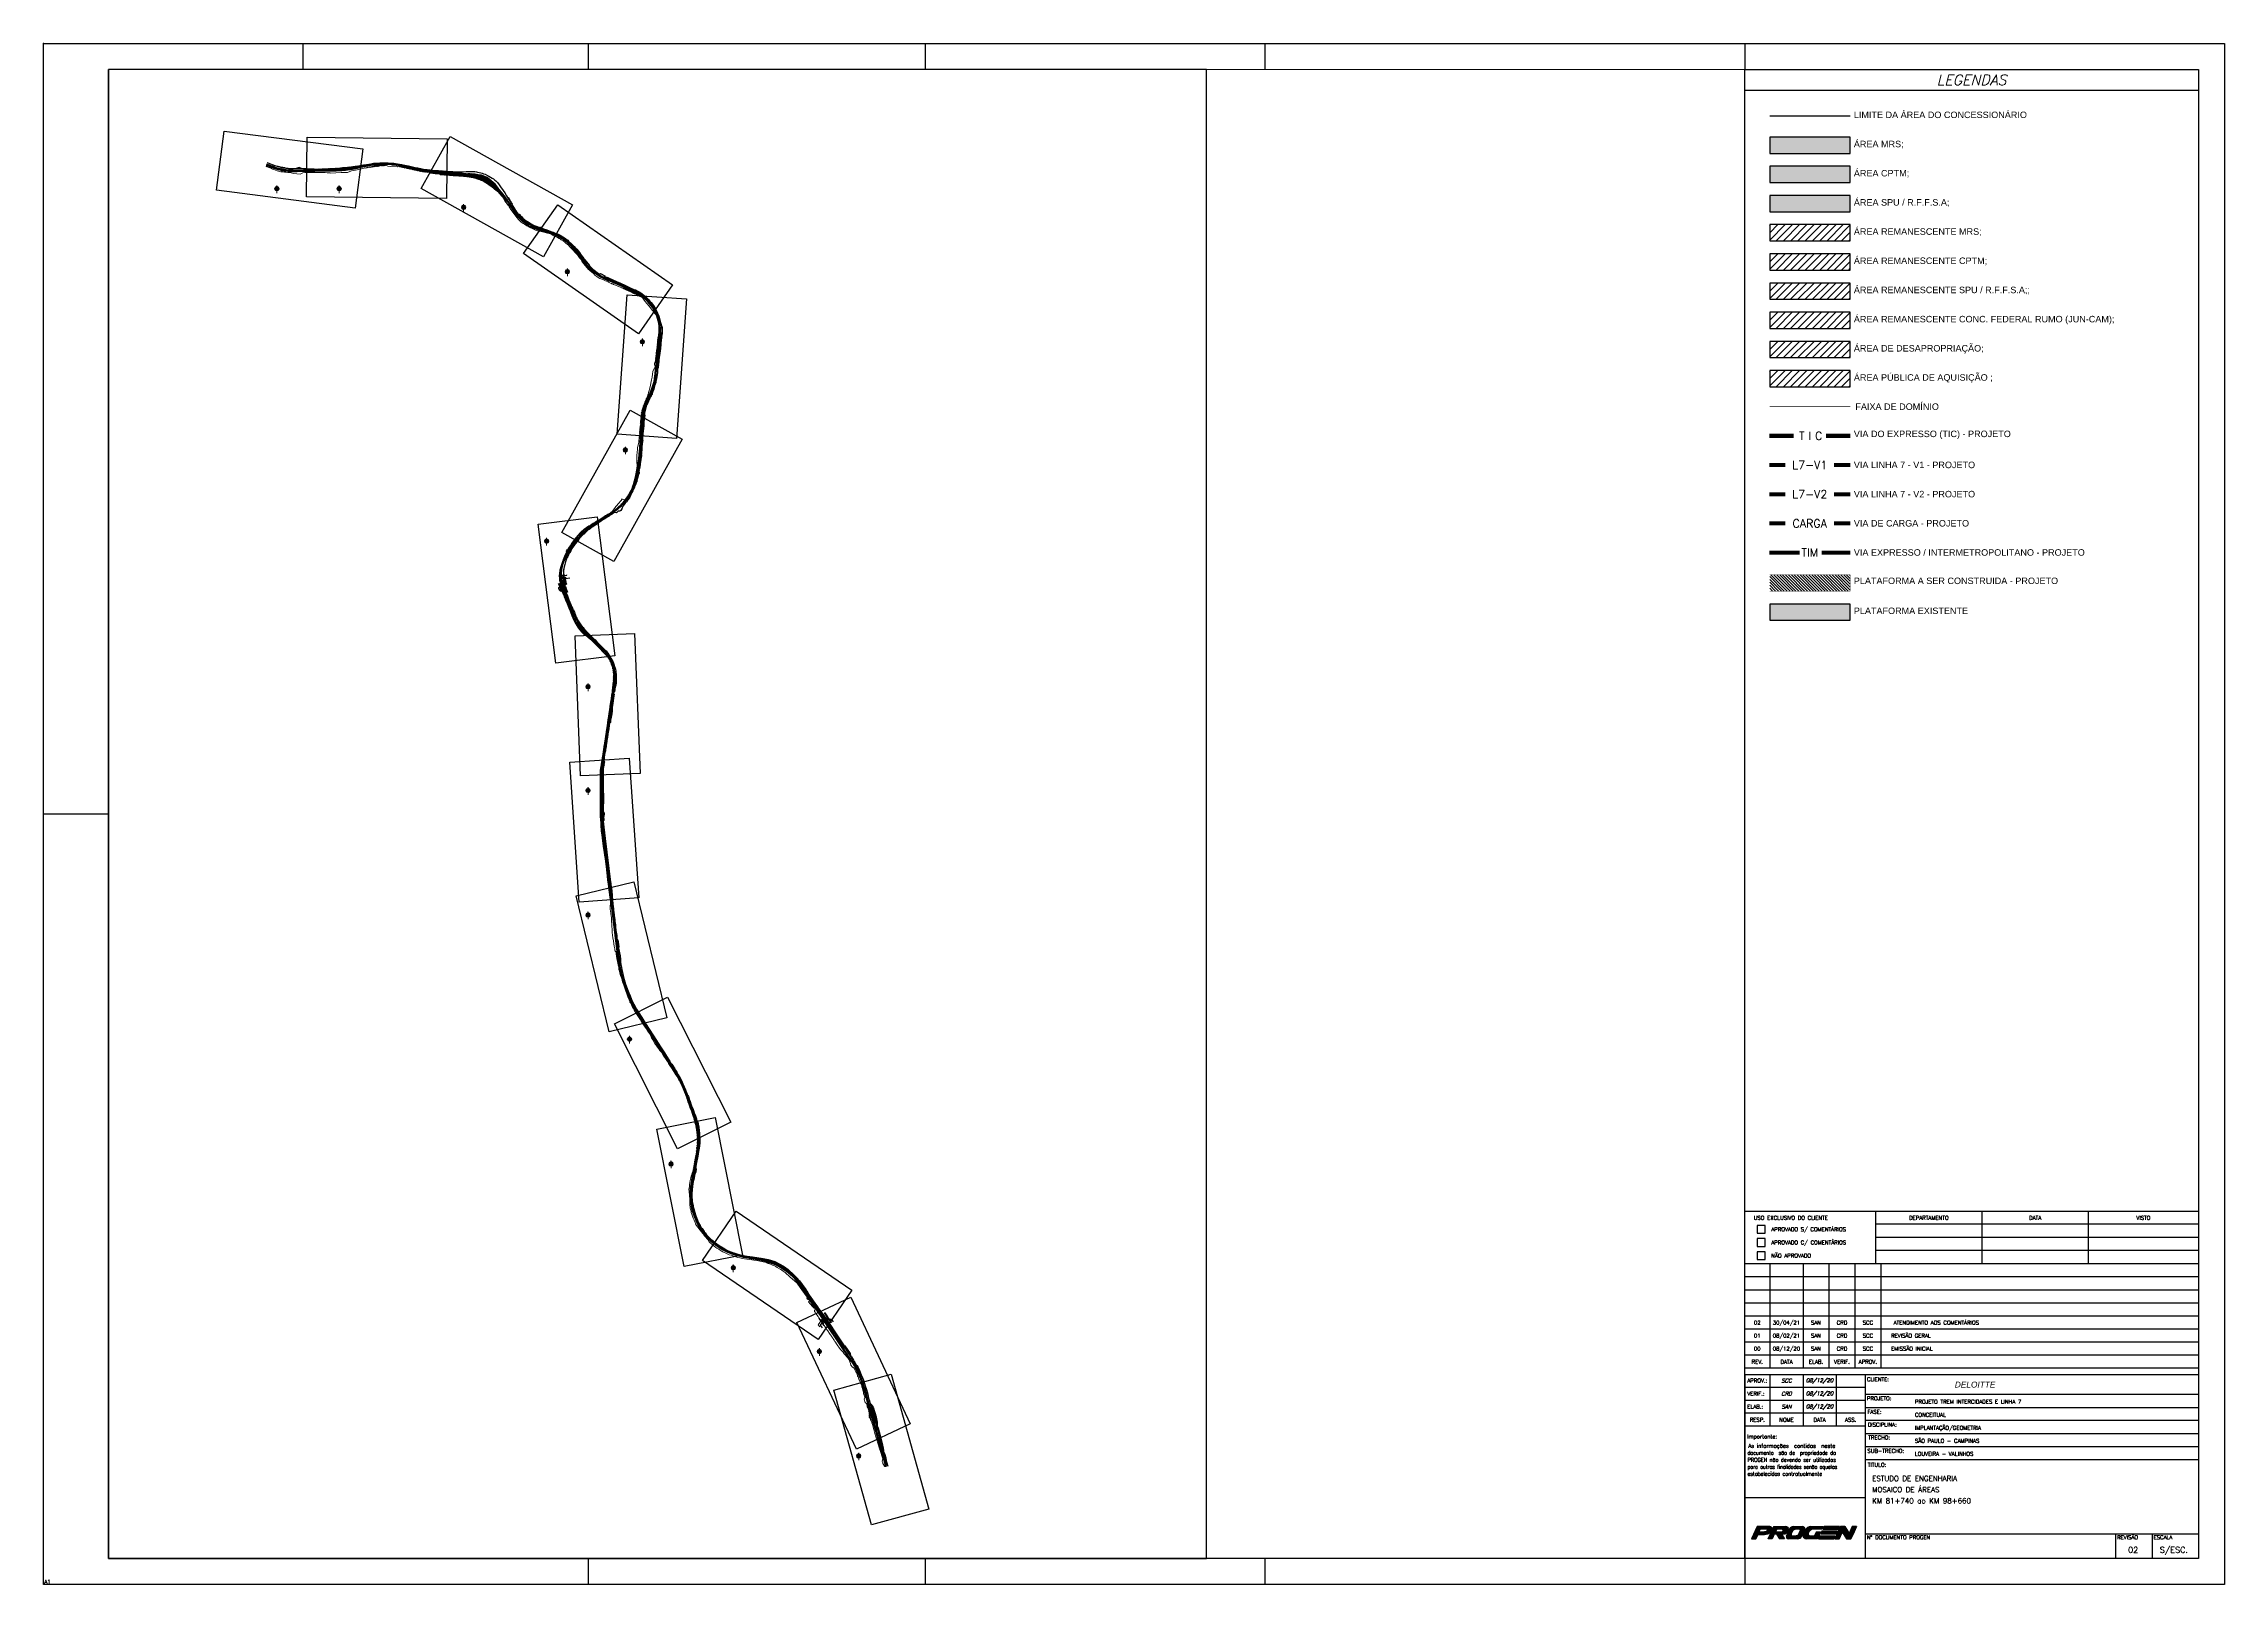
# Paper-space layout '2A2' of a CAD drawing. Header units: metres, sheet in millimetres. Extents: x 319 to 1160, y 37 to 631.
# The model-space entities are those that its viewports show. They can reach past a viewport. Long polylines and large blocks are cut down to what shows.
import ezdxf
from ezdxf import colors
from ezdxf.entities.mleader import LeaderData, LeaderLine
from ezdxf.enums import TextEntityAlignment as Align
from ezdxf.math import Vec2, Vec3

# ---------------------------------------------------------------- set-up
doc = ezdxf.new("R2010")
doc.units = ezdxf.units.M
doc.linetypes.add('DASHED', pattern=[0.75, 0.5, -0.25])
doc.linetypes.add('DASHED2', pattern=[0.375, 0.25, -0.125])
for name, color, linetype, lineweight in [('_  ARQ-AUX-001', 1, 'Continuous', 5), ('_AUX-PLATAFORMA EXISTENTE', 252, 'Continuous', 25), ('_AUX-PLATAFORMA NOVA', 3, 'DASHED', 25), ('_AUX_PLATAFORMA_EXISTENTE', 252, 'Continuous', 30), ('_AUXILIAR', 7, 'Continuous', 30), ('_FAIXA_DOMINIO-2019-OBSOLETO', 90, 'FENCELINE2', 30), ('_HATCH PAVIMENTO BASE DE OPERAÇÃO', 253, 'Continuous', 30), ('_PERFIL', 6, 'Continuous', 13), ('ARQ-GEN', 1, 'Continuous', 5), ('BTV', 160, 'Continuous', 20), ('F-HZ-EIXO-PARADOR-V1', 90, 'TIC-P_LINE', 30), ('U-HZ-EIXO CARGA', 170, 'CARGA_LINE', 30), ('U-HZ-EIXO L7-V1', 240, 'L7-V1_LINE', 30), ('U-HZ-EIXO L7-V2', 220, 'L7-V2_LINE', 30), ('U-HZ-EIXO TIC', 40, 'TIC_LINE', 30), ('U-HZ-EIXO TIC AMPLIAÇÃO FUTURA', 253, 'TIC_LINE', 30), ('U-HZ-EIXO TIM', 90, 'TIM_LINE', 30), ('U-HZ-FAIXA_DOMÍNIO', 90, 'FENCELINE2', 20), ('Viewport', 8, 'Continuous', 9), ('VNOR', 2, 'Continuous', 9)]:
    doc.layers.add(name, color=color, linetype=linetype, lineweight=lineweight)
for name, color, linetype in [('_LIMITE CONCESS', 30, 'CONC_LINE'), ('_ÁREAA DE AQUISIÇÃO', 2, 'Continuous'), ('D-FORMATO', 1, 'Continuous'), ('DESAPROPRIAÇÃO', 160, 'Continuous'), ('DESAPROPRIAÇÃO_MRS', 160, 'Continuous'), ('F-HATCH-PUBLICA', 240, 'Continuous'), ('F-HATCH-REMAN-CPTM', 50, 'Continuous'), ('F-HATCH-REMAN-MRS', 92, 'Continuous'), ('F-HATCH-REMAN-RFFSA', 15, 'Continuous'), ('F-HATCH-REMAN-RUMO', 201, 'Continuous'), ('F-HZ-AMV', 3, 'Continuous'), ('F-HZ-MUROS', 210, 'Continuous'), ('F-HZ-PI', 1, 'Continuous'), ('Legenda', 5, 'Continuous'), ('LOGO_PROGEN', 156, 'Continuous'), ('Marcadores de dobra', 1, 'Continuous'), ('Margem externa', 1, 'Continuous'), ('Margem interna', 5, 'Continuous'), ('Ref Margens externas', 1, 'Continuous'), ('T-PILARES', 2, 'Continuous'), ('TEXTO', 3, 'Continuous'), ('Texto Secundário', 2, 'Continuous'), ('U-HZ-AMV', 3, 'Continuous'), ('XREF-HATCHES E FX DE DOM$0$F-HATCH-CPTM', 51, 'Continuous'), ('XREF-HATCHES E FX DE DOM$0$F-HATCH-MRS', 91, 'Continuous'), ('XREF-HATCHES E FX DE DOM$0$F-HATCH-RFFSA', 22, 'Continuous')]:
    doc.layers.add(name, color=color, linetype=linetype)
doc.layers.add('_TEXTO DESAP ESTAÇÕES', color=50, linetype='Continuous', lineweight=0, plot=False)
doc.layers.add('A-VIEWPORTS', color=2, linetype='Continuous', plot=False)
doc.layers.add('Subestação', color=7, linetype='Continuous', true_color=0xf5f500)
doc.layers.add('Texto Subestação', color=7, linetype='Continuous', true_color=0xf0f000)
doc.styles.add('ARIAL', font='arial.ttf')
doc.styles.add('DIM', font='arial.ttf', dxfattribs={"width": 0.8, "height": 1.5})
doc.styles.add('R200', font='simplex.shx', dxfattribs={"height": 5})
doc.styles.add('ROMANS', font='romans', dxfattribs={"height": 0.2})
doc.styles.get("Standard").update_dxf_attribs({"font": 'arial.ttf'})
doc.linetypes.add('CARGA_LINE', pattern='A,3.5,-0.25,["CARGA",Standard,S=0.175,R=0,X=-0.05,Y=-0.1],-0.95', length=4.7)
doc.linetypes.add('CONC_LINE', pattern='A,3.5,-0.25,["CONC",Standard,S=0.175,R=0,X=-0.05,Y=-0.1],-0.75', length=4.5)
doc.linetypes.add('FENCELINE2', pattern='A,0.25,-0.1,[132,ltypeshp.shx,S=0.1,R=0,X=-0.1,Y=0],-0.1,1', length=1.45)
doc.linetypes.add('L7-V1_LINE', pattern='A,3.5,-0.25,["L7-V1",Standard,S=0.175,R=0,X=-0.05,Y=-0.1],-0.75', length=4.5)
doc.linetypes.add('L7-V2_LINE', pattern='A,3.5,-0.25,["L7-V2",Standard,S=0.175,R=0,X=-0.05,Y=-0.1],-0.75', length=4.5)
doc.linetypes.add('TIC-P_LINE', pattern='A,3.5,-0.25,["TIC-P",Standard,S=0.175,R=0,X=-0.05,Y=-0.1],-0.75', length=4.5)
doc.linetypes.add('TIC_LINE', pattern='A,3.5,-0.25,["TIC",Standard,S=0.175,R=0,X=-0.05,Y=-0.1],-0.5', length=4.25)
doc.linetypes.add('TIM_LINE', pattern='A,3.5,-0.25,["TIM",Standard,S=0.175,R=0,X=-0.05,Y=-0.1],-0.5', length=4.25)
doc.dimstyles.new('U-1_2000', dxfattribs={"dimscale": 2, "dimtxt": 1.5, "dimasz": 0.75, "dimexe": 0.75, "dimexo": 0.75, "dimgap": 0.25, "dimtad": 1, "dimzin": 4, "dimtxsty": 'DIM', "dimblk": 'ARCHTICK', "dimcen": 0.7, "dimdle": 0.75, "dimclrd": 256, "dimclre": 256, "dimclrt": 256, "dimaunit": 1, "dimadec": 3, "dimazin": 2, "dimtfac": 1, "dimtofl": 0, "dimtmove": 0, "dimatfit": 3, "dimldrblk": 'CLOSEDBLANK', "dimfxl": 0, "dimtolj": 1, "dimtzin": 0, "dimlwd": -1, "dimlwe": -1, "dimarcsym": 0})
pattern_1 = [(45, (-1097.481, 24.5236), (-1.403165, 1.403165), [])]
pattern_2 = [(90, (174.3386, 70.017), (-3.175, 7e-16), [])]
pattern_3 = [(0, (0, 0), (0, 0.6985), [0.508, -0.1905]), (90, (0, 0), (-0.6985, 4e-17), [0.508, -0.1905])]

# ---------------------------------------------------------------- blocks, each defined once
blk = doc.blocks.new('*U13')
at = {"layer": 'LOGO_PROGEN', "linetype": 'Continuous'}
for p, q in [((10.23, 11.12), (9.45, 9.41)), ((10.52, 11.75), (10.23, 11.12)), ((10.68, 12.11), (10.52, 11.75)), ((11.12, 13.07), (10.68, 12.11)), ((11.79, 11.12), (11.02, 9.41)), ((11.19, 13.23), (11.12, 13.07)), ((11.48, 13.85), (11.19, 13.23)), ((11.59, 14.11), (11.48, 13.85)), ((12.74, 13.07), (12.3, 12.11)), ((12.82, 11.12), (13.86, 9.41)), ((14.53, 11.12), (15.67, 9.41)), ((14.79, 13.07), (15.13, 12.93)), ((15.13, 12.25), (14.79, 12.11)), ((16.55, 11.75), (15.05, 11.12)), ((15.13, 12.93), (15.27, 12.59)), ((15.27, 12.59), (15.13, 12.25)), ((16.25, 14.11), (16.89, 13.85)), ((16.7, 12.11), (16.55, 11.75)), ((16.76, 12.25), (16.7, 12.11)), ((16.91, 12.59), (16.76, 12.25)), ((16.89, 13.85), (17.2, 13.23)), ((17.06, 12.93), (16.91, 12.59)), ((17.13, 13.07), (17.06, 12.93)), ((17.2, 13.23), (17.13, 13.07))]:
    blk.add_line(p, q, dxfattribs=at)
for points in [[(10.23, 11.12), (9.45, 9.41), (11.02, 9.41)], [(10.52, 11.75), (10.23, 11.12), (15.05, 11.12)], [(10.68, 12.11), (10.52, 11.75), (16.55, 11.75)], [(11.12, 13.07), (10.68, 12.11), (12.3, 12.11)], [(11.19, 13.23), (11.12, 13.07), (17.13, 13.07)], [(11.48, 13.85), (11.19, 13.23), (17.2, 13.23)], [(11.59, 14.11), (11.48, 13.85), (16.89, 13.85)], [(12.82, 11.12), (13.86, 9.41), (15.67, 9.41)], [(14.79, 13.07), (15.13, 12.93), (17.06, 12.93)], [(15.13, 12.25), (14.79, 12.11), (16.7, 12.11)], [(15.13, 12.93), (15.27, 12.59), (16.91, 12.59)], [(15.27, 12.59), (15.13, 12.25), (16.76, 12.25)]]:
    blk.add_solid(points, dxfattribs=at)
at = {"layer": 'LOGO_PROGEN', "linetype": 'Continuous', "extrusion": (0, 0, -1)}
for points in [[(-10.23, 11.12), (-11.79, 11.12), (-11.02, 9.41)], [(-10.52, 11.75), (-16.55, 11.75), (-15.05, 11.12)], [(-10.68, 12.11), (-16.7, 12.11), (-16.55, 11.75)], [(-11.12, 13.07), (-12.74, 13.07), (-12.3, 12.11)], [(-11.19, 13.23), (-17.2, 13.23), (-17.13, 13.07)], [(-11.48, 13.85), (-16.89, 13.85), (-17.2, 13.23)], [(-11.59, 14.11), (-16.25, 14.11), (-16.89, 13.85)], [(-12.82, 11.12), (-14.53, 11.12), (-15.67, 9.41)], [(-14.79, 13.07), (-17.13, 13.07), (-17.06, 12.93)], [(-15.13, 12.93), (-17.06, 12.93), (-16.91, 12.59)], [(-15.13, 12.25), (-16.76, 12.25), (-16.7, 12.11)], [(-15.27, 12.59), (-16.91, 12.59), (-16.76, 12.25)]]:
    blk.add_solid(points, dxfattribs=at)
blk = doc.blocks.new('*U14')
at = {"color": 142, "linetype": 'Continuous'}
for p, q in [((30.98, 14.11), (30.51, 13.1)), ((36.94, 14.11), (36.48, 13.1))]:
    blk.add_line(p, q, dxfattribs=at)
blk.add_solid([(30.98, 14.11), (30.51, 13.1), (36.48, 13.1)], dxfattribs=at)
at = {"color": 142, "linetype": 'Continuous', "extrusion": (0, 0, -1)}
blk.add_solid([(-30.98, 14.11), (-36.94, 14.11), (-36.48, 13.1)], dxfattribs=at)
blk = doc.blocks.new('*U15')
at = {"color": 142, "linetype": 'Continuous'}
for p, q in [((29.28, 10.45), (28.8, 9.41)), ((30.13, 12.29), (29.67, 11.28)), ((35.25, 10.45), (34.77, 9.41)), ((36.1, 12.29), (35.63, 11.28))]:
    blk.add_line(p, q, dxfattribs=at)
for points in [[(29.28, 10.45), (28.8, 9.41), (34.77, 9.41)], [(30.13, 12.29), (29.67, 11.28), (35.63, 11.28)]]:
    blk.add_solid(points, dxfattribs=at)
at = {"color": 142, "linetype": 'Continuous', "extrusion": (0, 0, -1)}
for points in [[(-29.28, 10.45), (-35.25, 10.45), (-34.77, 9.41)], [(-30.13, 12.29), (-36.1, 12.29), (-35.63, 11.28)]]:
    blk.add_solid(points, dxfattribs=at)
blk = doc.blocks.new('*U16')
at = {"layer": 'LOGO_PROGEN', "linetype": 'Continuous'}
for p, q in [((36.13, 11.46), (35.17, 9.41)), ((36.42, 12.09), (36.13, 11.46)), ((37.35, 14.11), (36.42, 12.09)), ((37.7, 11.46), (36.77, 9.41)), ((38.38, 11.46), (39.69, 9.41)), ((38.99, 14.11), (40.25, 12.09)), ((41.86, 14.11), (40.93, 12.09)), ((42.28, 11.46), (41.35, 9.41)), ((42.56, 12.09), (42.28, 11.46)), ((43.47, 14.11), (42.56, 12.09))]:
    blk.add_line(p, q, dxfattribs=at)
for points in [[(36.13, 11.46), (35.17, 9.41), (36.77, 9.41)], [(36.42, 12.09), (36.13, 11.46), (37.7, 11.46)], [(37.35, 14.11), (36.42, 12.09), (40.25, 12.09)], [(37.99, 12.09), (38.38, 11.46), (40.65, 11.46)], [(38.38, 11.46), (39.69, 9.41), (41.35, 9.41)], [(40.93, 12.09), (40.65, 11.46), (42.28, 11.46)], [(41.86, 14.11), (40.93, 12.09), (42.56, 12.09)]]:
    blk.add_solid(points, dxfattribs=at)
at = {"layer": 'LOGO_PROGEN', "linetype": 'Continuous', "extrusion": (0, 0, -1)}
for points in [[(-36.13, 11.46), (-37.7, 11.46), (-36.77, 9.41)], [(-36.42, 12.09), (-37.99, 12.09), (-37.7, 11.46)], [(-37.35, 14.11), (-38.99, 14.11), (-40.25, 12.09)], [(-37.99, 12.09), (-40.25, 12.09), (-40.65, 11.46)], [(-38.38, 11.46), (-42.28, 11.46), (-41.35, 9.41)], [(-40.93, 12.09), (-42.56, 12.09), (-42.28, 11.46)], [(-41.86, 14.11), (-43.47, 14.11), (-42.56, 12.09)]]:
    blk.add_solid(points, dxfattribs=at)
blk = doc.blocks.new('*U17')
at = {"layer": 'LOGO_PROGEN', "linetype": 'Continuous'}
for p, q in [((22.98, 10.51), (22.96, 10.27)), ((22.96, 10.27), (23.37, 9.65)), ((23.01, 10.82), (22.98, 10.51)), ((23.02, 11.01), (23.01, 10.82)), ((23.24, 11.49), (23.02, 11.01)), ((23.37, 11.77), (23.24, 11.49)), ((23.77, 12.62), (23.37, 11.77)), ((23.37, 9.65), (24.07, 9.41)), ((23.89, 12.89), (23.77, 12.62)), ((24.03, 13.05), (23.89, 12.89)), ((24.6, 13.73), (24.03, 13.05)), ((24.03, 13.05), (24.03, 13.05)), ((25.62, 14.11), (24.6, 13.73)), ((24.89, 11.77), (24.82, 11.49)), ((24.82, 11.49), (24.9, 11.01)), ((25.46, 12.62), (24.89, 11.77)), ((24.9, 11.01), (24.93, 10.82)), ((24.93, 10.82), (25.53, 10.51)), ((26.05, 12.89), (25.46, 12.62)), ((26.39, 13.05), (26.05, 12.89)), ((30.08, 13.05), (26.39, 13.05)), ((28, 12.03), (27.31, 10.51)), ((28.5, 9.65), (28.39, 9.41)), ((28.79, 10.27), (28.5, 9.65)), ((28.9, 10.51), (28.79, 10.27)), ((29.61, 12.03), (28.9, 10.51)), ((30.39, 13.73), (30.08, 13.05)), ((30.57, 14.11), (30.39, 13.73))]:
    blk.add_line(p, q, dxfattribs=at)
for points in [[(22.98, 10.51), (22.96, 10.27), (28.79, 10.27)], [(22.96, 10.27), (23.37, 9.65), (28.5, 9.65)], [(23.01, 10.82), (22.98, 10.51), (25.53, 10.51)], [(23.02, 11.01), (23.01, 10.82), (24.93, 10.82)], [(23.24, 11.49), (23.02, 11.01), (24.9, 11.01)], [(23.37, 11.77), (23.24, 11.49), (24.82, 11.49)], [(23.77, 12.62), (23.37, 11.77), (24.89, 11.77)], [(23.37, 9.65), (24.07, 9.41), (28.39, 9.41)], [(23.89, 12.89), (23.77, 12.62), (25.46, 12.62)], [(24.03, 13.05), (23.89, 12.89), (26.05, 12.89)], [(24.6, 13.73), (24.03, 13.05), (30.08, 13.05)], [(24.03, 13.05), (24.03, 13.05), (26.39, 13.05)], [(25.62, 14.11), (24.6, 13.73), (30.39, 13.73)], [(28, 12.03), (27.31, 10.51), (28.9, 10.51)]]:
    blk.add_solid(points, dxfattribs=at)
at = {"layer": 'LOGO_PROGEN', "linetype": 'Continuous', "extrusion": (0, 0, -1)}
for points in [[(-22.96, 10.27), (-28.79, 10.27), (-28.5, 9.65)], [(-22.98, 10.51), (-28.9, 10.51), (-28.79, 10.27)], [(-23.01, 10.82), (-24.93, 10.82), (-25.53, 10.51)], [(-23.02, 11.01), (-24.9, 11.01), (-24.93, 10.82)], [(-23.24, 11.49), (-24.82, 11.49), (-24.9, 11.01)], [(-23.37, 11.77), (-24.89, 11.77), (-24.82, 11.49)], [(-23.37, 9.65), (-28.5, 9.65), (-28.39, 9.41)], [(-23.77, 12.62), (-25.46, 12.62), (-24.89, 11.77)], [(-23.89, 12.89), (-26.05, 12.89), (-25.46, 12.62)], [(-24.03, 13.05), (-30.08, 13.05), (-26.39, 13.05)], [(-24.03, 13.05), (-26.39, 13.05), (-26.05, 12.89)], [(-24.6, 13.73), (-30.39, 13.73), (-30.08, 13.05)], [(-25.62, 14.11), (-30.57, 14.11), (-30.39, 13.73)], [(-28, 12.03), (-29.61, 12.03), (-28.9, 10.51)]]:
    blk.add_solid(points, dxfattribs=at)
blk = doc.blocks.new('*U18')
at = {"layer": 'LOGO_PROGEN', "linetype": 'Continuous'}
for p, q in [((16.51, 10.47), (16.45, 9.96)), ((16.45, 9.96), (16.63, 9.69)), ((16.52, 10.48), (16.51, 10.47)), ((16.67, 10.8), (16.52, 10.48)), ((16.63, 9.69), (16.74, 9.53)), ((16.9, 11.31), (16.67, 10.8)), ((16.74, 9.53), (17.24, 9.41)), ((17.49, 12.56), (16.9, 11.31)), ((17.66, 12.94), (17.49, 12.56)), ((17.72, 13.07), (17.66, 12.94)), ((17.84, 13.33), (17.72, 13.07)), ((17.89, 13.45), (17.84, 13.33)), ((18.4, 13.9), (17.89, 13.45)), ((18.93, 12.56), (18.32, 11.31)), ((18.32, 11.31), (18.32, 10.8)), ((18.32, 10.8), (18.71, 10.48)), ((18.41, 13.9), (18.4, 13.9)), ((19.07, 14.11), (18.41, 13.9)), ((19.38, 12.94), (18.93, 12.56)), ((19.95, 13.07), (19.38, 12.94)), ((20.19, 10.48), (20.18, 10.48)), ((20.78, 10.66), (20.19, 10.48)), ((21.18, 11.13), (20.78, 10.66)), ((21.21, 9.53), (20.78, 9.41)), ((21.79, 12.46), (21.18, 11.13)), ((21.75, 9.69), (21.21, 9.53)), ((21.45, 13.07), (21.78, 12.85)), ((21.96, 9.96), (21.75, 9.69)), ((21.78, 12.85), (21.79, 12.69)), ((21.79, 12.69), (21.79, 12.46)), ((22.36, 10.47), (21.96, 9.96)), ((22.37, 10.48), (22.36, 10.47)), ((22.45, 10.66), (22.37, 10.48)), ((22.37, 10.48), (22.37, 10.48)), ((22.67, 11.13), (22.45, 10.66)), ((22.57, 14.11), (23.18, 13.9)), ((23.28, 12.46), (22.67, 11.13)), ((23.18, 13.9), (23.19, 13.9)), ((23.19, 13.9), (23.46, 13.45)), ((23.39, 12.69), (23.28, 12.46)), ((23.42, 12.85), (23.39, 12.69)), ((23.47, 13.07), (23.42, 12.85)), ((23.46, 13.45), (23.52, 13.33)), ((23.52, 13.33), (23.47, 13.07))]:
    blk.add_line(p, q, dxfattribs=at)
for points in [[(16.51, 10.47), (16.45, 9.96), (21.96, 9.96)], [(16.45, 9.96), (16.63, 9.69), (21.75, 9.69)], [(16.52, 10.48), (16.51, 10.47), (22.36, 10.47)], [(16.67, 10.8), (16.52, 10.48), (18.71, 10.48)], [(16.63, 9.69), (16.74, 9.53), (21.21, 9.53)], [(16.9, 11.31), (16.67, 10.8), (18.32, 10.8)], [(16.74, 9.53), (17.24, 9.41), (20.78, 9.41)], [(17.49, 12.56), (16.9, 11.31), (18.32, 11.31)], [(17.66, 12.94), (17.49, 12.56), (18.93, 12.56)], [(17.72, 13.07), (17.66, 12.94), (19.38, 12.94)], [(17.84, 13.33), (17.72, 13.07), (23.47, 13.07)], [(17.89, 13.45), (17.84, 13.33), (23.52, 13.33)], [(18.4, 13.9), (17.89, 13.45), (23.46, 13.45)], [(18.41, 13.9), (18.4, 13.9), (23.19, 13.9)], [(19.07, 14.11), (18.41, 13.9), (23.18, 13.9)], [(20.19, 10.48), (20.18, 10.48), (22.37, 10.48)], [(20.78, 10.66), (20.19, 10.48), (22.37, 10.48)], [(21.18, 11.13), (20.78, 10.66), (22.45, 10.66)], [(21.79, 12.46), (21.18, 11.13), (22.67, 11.13)], [(21.45, 13.07), (21.78, 12.85), (23.42, 12.85)], [(21.78, 12.85), (21.79, 12.69), (23.39, 12.69)], [(21.79, 12.69), (21.79, 12.46), (23.28, 12.46)]]:
    blk.add_solid(points, dxfattribs=at)
at = {"layer": 'LOGO_PROGEN', "linetype": 'Continuous', "extrusion": (0, 0, -1)}
for points in [[(-16.45, 9.96), (-21.96, 9.96), (-21.75, 9.69)], [(-16.51, 10.47), (-22.36, 10.47), (-21.96, 9.96)], [(-16.52, 10.48), (-22.37, 10.48), (-22.36, 10.47)], [(-16.63, 9.69), (-21.75, 9.69), (-21.21, 9.53)], [(-16.67, 10.8), (-18.32, 10.8), (-18.71, 10.48)], [(-16.74, 9.53), (-21.21, 9.53), (-20.78, 9.41)], [(-16.9, 11.31), (-18.32, 11.31), (-18.32, 10.8)], [(-17.49, 12.56), (-18.93, 12.56), (-18.32, 11.31)], [(-17.66, 12.94), (-19.38, 12.94), (-18.93, 12.56)], [(-17.72, 13.07), (-19.95, 13.07), (-19.38, 12.94)], [(-17.84, 13.33), (-23.52, 13.33), (-23.47, 13.07)], [(-17.89, 13.45), (-23.46, 13.45), (-23.52, 13.33)], [(-18.4, 13.9), (-23.19, 13.9), (-23.46, 13.45)], [(-18.41, 13.9), (-23.18, 13.9), (-23.19, 13.9)], [(-19.07, 14.11), (-22.57, 14.11), (-23.18, 13.9)], [(-20.19, 10.48), (-22.37, 10.48), (-22.37, 10.48)], [(-20.78, 10.66), (-22.45, 10.66), (-22.37, 10.48)], [(-21.18, 11.13), (-22.67, 11.13), (-22.45, 10.66)], [(-21.45, 13.07), (-23.47, 13.07), (-23.42, 12.85)], [(-21.78, 12.85), (-23.42, 12.85), (-23.39, 12.69)], [(-21.79, 12.69), (-23.39, 12.69), (-23.28, 12.46)], [(-21.79, 12.46), (-23.28, 12.46), (-22.67, 11.13)]]:
    blk.add_solid(points, dxfattribs=at)
blk = doc.blocks.new('*U19')
at = {"layer": 'LOGO_PROGEN', "linetype": 'Continuous'}
for p, q in [((3.8, 11.08), (3.03, 9.41)), ((3.92, 11.33), (3.8, 11.08)), ((4.27, 12.1), (3.92, 11.33)), ((4.74, 13.1), (4.27, 12.1)), ((5.37, 11.08), (4.62, 9.41)), ((4.93, 13.51), (4.74, 13.1)), ((5.12, 13.94), (4.93, 13.51)), ((5.2, 14.11), (5.12, 13.94)), ((6.37, 13.1), (5.87, 12.1)), ((9.26, 11.33), (8.01, 11.08)), ((8.13, 12.12), (8.03, 12.1)), ((8.61, 12.23), (8.13, 12.12)), ((9.09, 12.6), (8.61, 12.23)), ((8.84, 13.1), (9.04, 13.03)), ((9.04, 13.03), (9.05, 13.03)), ((9.05, 13.03), (9.16, 12.82)), ((9.16, 12.82), (9.09, 12.6)), ((10.23, 12.1), (9.26, 11.33)), ((10.06, 14.11), (10.52, 13.94)), ((10.26, 12.12), (10.23, 12.1)), ((10.31, 12.23), (10.26, 12.12)), ((10.49, 12.6), (10.31, 12.23)), ((10.59, 12.82), (10.49, 12.6)), ((10.52, 13.94), (10.77, 13.51)), ((10.68, 13.03), (10.59, 12.82)), ((10.7, 13.1), (10.68, 13.03)), ((10.68, 13.03), (10.68, 13.03)), ((10.77, 13.51), (10.7, 13.1))]:
    blk.add_line(p, q, dxfattribs=at)
for points in [[(3.8, 11.08), (3.03, 9.41), (4.62, 9.41)], [(3.92, 11.33), (3.8, 11.08), (8.01, 11.08)], [(4.27, 12.1), (3.92, 11.33), (9.26, 11.33)], [(4.74, 13.1), (4.27, 12.1), (5.87, 12.1)], [(4.93, 13.51), (4.74, 13.1), (10.7, 13.1)], [(5.12, 13.94), (4.93, 13.51), (10.77, 13.51)], [(5.2, 14.11), (5.12, 13.94), (10.52, 13.94)], [(8.13, 12.12), (8.03, 12.1), (10.23, 12.1)], [(8.61, 12.23), (8.13, 12.12), (10.26, 12.12)], [(9.09, 12.6), (8.61, 12.23), (10.31, 12.23)], [(8.84, 13.1), (9.04, 13.03), (10.68, 13.03)], [(9.04, 13.03), (9.05, 13.03), (10.68, 13.03)], [(9.05, 13.03), (9.16, 12.82), (10.59, 12.82)], [(9.16, 12.82), (9.09, 12.6), (10.49, 12.6)]]:
    blk.add_solid(points, dxfattribs=at)
at = {"layer": 'LOGO_PROGEN', "linetype": 'Continuous', "extrusion": (0, 0, -1)}
for points in [[(-3.8, 11.08), (-5.37, 11.08), (-4.62, 9.41)], [(-3.92, 11.33), (-9.26, 11.33), (-8.01, 11.08)], [(-4.27, 12.1), (-10.23, 12.1), (-9.26, 11.33)], [(-4.74, 13.1), (-6.37, 13.1), (-5.87, 12.1)], [(-4.93, 13.51), (-10.77, 13.51), (-10.7, 13.1)], [(-5.12, 13.94), (-10.52, 13.94), (-10.77, 13.51)], [(-5.2, 14.11), (-10.06, 14.11), (-10.52, 13.94)], [(-8.13, 12.12), (-10.26, 12.12), (-10.23, 12.1)], [(-8.61, 12.23), (-10.31, 12.23), (-10.26, 12.12)], [(-8.84, 13.1), (-10.7, 13.1), (-10.68, 13.03)], [(-9.04, 13.03), (-10.68, 13.03), (-10.68, 13.03)], [(-9.05, 13.03), (-10.68, 13.03), (-10.59, 12.82)], [(-9.09, 12.6), (-10.49, 12.6), (-10.31, 12.23)], [(-9.16, 12.82), (-10.59, 12.82), (-10.49, 12.6)]]:
    blk.add_solid(points, dxfattribs=at)
blk = doc.blocks.new('NOVO_LOGO_PROGEN')
at = {"color": 142}
for points in [[(29.28, 10.45), (28.8, 9.41), (34.77, 9.41), (35.25, 10.45), (29.28, 10.45)], [(30.13, 12.29), (29.67, 11.28), (35.63, 11.28), (36.1, 12.29), (30.13, 12.29)], [(30.98, 14.11), (30.51, 13.1), (36.48, 13.1), (36.94, 14.11), (30.98, 14.11)]]:
    blk.add_lwpolyline(points, close=True, dxfattribs=at)
at = {"layer": 'LOGO_PROGEN'}
for p, q in [((9.45, 9.41), (11.59, 14.11)), ((11.02, 9.41), (9.45, 9.41)), ((11.79, 11.12), (11.02, 9.41)), ((11.59, 14.11), (16.25, 14.11)), ((12.82, 11.12), (11.79, 11.12)), ((13.86, 9.41), (12.82, 11.12)), ((15.67, 9.41), (13.86, 9.41)), ((15.05, 11.12), (14.53, 11.12)), ((14.53, 11.12), (15.67, 9.41)), ((16.51, 10.47), (17.89, 13.45)), ((20.78, 9.41), (17.24, 9.41)), ((19.07, 14.11), (22.57, 14.11)), ((23.39, 12.69), (22.37, 10.48)), ((24.89, 11.77), (24.82, 11.49))]:
    blk.add_line(p, q, dxfattribs=at)
for points in [[(10.68, 13.03, 0.577661), (10.06, 14.11), (5.2, 14.11), (3.03, 9.41), (4.62, 9.41), (5.37, 11.08), (8.01, 11.08, 0.238769), (10.26, 12.12)], [(6.37, 13.1), (5.87, 12.1), (8.03, 12.1, 0.224102), (9.09, 12.6, 0.616344), (8.87, 13.1), (6.37, 13.1)], [(12.74, 13.07), (12.3, 12.11), (14.79, 12.11, 1), (14.79, 13.07), (12.74, 13.07)]]:
    blk.add_lwpolyline(points, format="xyb", close=True, dxfattribs=at)
for points in [[(18.93, 12.56), (18.32, 11.31, 0.479008), (18.71, 10.48), (20.18, 10.48, 0.295146), (21.18, 11.13), (21.79, 12.46, 0.508319), (21.45, 13.07), (19.95, 13.07, 0.235925), (18.93, 12.56, 1.403299)], [(23.04, 11.05, 0.554169), (24.07, 9.41)], [(23.02, 11.01), (23.89, 12.89, -0.262138), (25.62, 14.11), (30.57, 14.11), (30.08, 13.05), (26.39, 13.05, 0.281062), (24.89, 11.77)], [(24.82, 11.49, 0.510846), (25.53, 10.51), (27.31, 10.51), (28, 12.03), (29.61, 12.03), (28.39, 9.41), (24.05, 9.41)]]:
    blk.add_lwpolyline(points, format="xyb", dxfattribs=at)
blk.add_lwpolyline([(37.35, 14.11), (35.17, 9.41), (36.77, 9.41), (37.99, 12.09), (39.69, 9.41), (41.35, 9.41), (43.47, 14.11), (41.86, 14.11), (40.65, 11.46), (38.99, 14.11), (37.35, 14.11)], close=True, dxfattribs=at)
for centre, radius, start, end in [((15.02, 13.3), 2.17, 270.59549, 358.36551), ((16.24, 13.15), 0.96, 5.24816, 89.25431), ((17.15, 10.12), 0.723, 151.60803, 276.70999), ((19.2, 12.51), 1.6, 94.5731, 144.1733), ((20.82, 11.06), 1.65, 268.60885, 339.66253), ((22.61, 13.18), 0.924, 327.55303, 92.40411)]:
    blk.add_arc(centre, radius, start, end, dxfattribs=at)
at = {"color": 142, "linetype": 'Continuous'}
for name in ['*U15', '*U14']:
    blk.add_blockref(name, (0, 0), dxfattribs=at)
at = {"layer": 'LOGO_PROGEN', "linetype": 'Continuous'}
for name in ['*U19', '*U13', '*U18', '*U17', '*U16']:
    blk.add_blockref(name, (0, 0), dxfattribs=at)
blk = doc.blocks.new('CARIMBO')
at = {"layer": '_AUX-PLATAFORMA EXISTENTE', "lineweight": 25, "ltscale": 0.5, "true_color": 0xa1a1a1}
h = blk.add_hatch(color=253, dxfattribs=at)
h.dxf.hatch_style = 1
h.paths.add_polyline_path([(-134.29, 361.71), (-134.29, 367.96), (-165.36, 367.96), (-165.36, 361.71)])
at = {"layer": '_AUX-PLATAFORMA NOVA'}
h = blk.add_hatch(dxfattribs=at)
h.set_pattern_fill('ANSI31', color=90, scale=0.25, angle=90)
h.set_pattern_definition([(135, (-1276.7964, 221.0919), (-0.561266, -0.561266), [])])
h.paths.add_polyline_path([(-134.29, 372.96), (-134.29, 379.21), (-165.36, 379.21), (-165.36, 372.96)])
at = {"layer": 'DESAPROPRIAÇÃO'}
h = blk.add_hatch(dxfattribs=at)
h.set_pattern_fill('ANSI31', color=256, scale=0.625)
h.set_pattern_definition([(45, (-1097.481, -9.2264), (-1.403165, 1.403165), [])])
h.paths.add_polyline_path([(-134.29, 462.96), (-134.29, 469.21), (-165.36, 469.21), (-165.36, 462.96)])
at = {"layer": 'F-HATCH-PUBLICA'}
h = blk.add_hatch(dxfattribs=at)
h.set_pattern_fill('ANSI31', color=256, scale=0.625)
h.set_pattern_definition([(45, (-1097.481, -20.4764), (-1.403165, 1.403165), [])])
h.paths.add_polyline_path([(-134.29, 451.71), (-134.29, 457.96), (-165.36, 457.96), (-165.36, 451.71)])
at = {"layer": 'F-HATCH-REMAN-CPTM'}
h = blk.add_hatch(dxfattribs=at)
h.set_pattern_fill('ANSI31', color=256, scale=0.625)
h.set_pattern_definition(pattern_1)
h.paths.add_polyline_path([(-134.29, 496.71), (-134.29, 502.96), (-165.36, 502.96), (-165.36, 496.71)])
at = {"layer": 'F-HATCH-REMAN-MRS'}
h = blk.add_hatch(dxfattribs=at)
h.set_pattern_fill('ANSI31', color=256, scale=0.625)
h.set_pattern_definition(pattern_1)
h.paths.add_polyline_path([(-165.36, 514.21), (-165.36, 507.96), (-134.29, 507.96), (-134.29, 514.21)])
at = {"layer": 'F-HATCH-REMAN-RFFSA'}
h = blk.add_hatch(dxfattribs=at)
h.set_pattern_fill('ANSI31', color=256, scale=0.625)
h.set_pattern_definition([(45, (-1097.481, 13.2736), (-1.403165, 1.403165), [])])
h.paths.add_polyline_path([(-134.29, 485.46), (-134.29, 491.71), (-165.36, 491.71), (-165.36, 485.46)])
at = {"layer": 'F-HATCH-REMAN-RUMO'}
h = blk.add_hatch(dxfattribs=at)
h.set_pattern_fill('ANSI31', color=256, scale=0.625)
h.set_pattern_definition([(45, (-1097.481, 2.0236), (-1.403165, 1.403165), [])])
h.paths.add_polyline_path([(-134.29, 474.21), (-134.29, 480.46), (-165.36, 480.46), (-165.36, 474.21)])
at = {"layer": 'XREF-HATCHES E FX DE DOM$0$F-HATCH-CPTM', "transparency": 33554559}
h = blk.add_hatch(color=256, dxfattribs=at)
h.dxf.hatch_style = 1
h.paths.add_polyline_path([(-134.29, 530.46), (-134.29, 536.71), (-165.36, 536.71), (-165.36, 530.46)])
at = {"layer": 'XREF-HATCHES E FX DE DOM$0$F-HATCH-MRS', "transparency": 33554559}
h = blk.add_hatch(color=256, dxfattribs=at)
h.dxf.hatch_style = 1
h.paths.add_polyline_path([(-165.36, 547.96), (-165.36, 541.71), (-134.29, 541.71), (-134.29, 547.96)])
at = {"layer": 'XREF-HATCHES E FX DE DOM$0$F-HATCH-RFFSA', "transparency": 33554559}
h = blk.add_hatch(color=256, dxfattribs=at)
h.dxf.hatch_style = 1
h.paths.add_polyline_path([(-165.36, 519.21), (-134.29, 519.21), (-134.29, 525.46), (-165.36, 525.46)])
at = {"layer": '_AUX-PLATAFORMA NOVA', "color": 90, "ltscale": 5, "const_width": 0.1}
blk.add_lwpolyline([(-165.36, 372.96), (-134.29, 372.96), (-134.29, 379.21), (-165.36, 379.21)], close=True, dxfattribs=at)
at = {"layer": '_FAIXA_DOMINIO-2019-OBSOLETO', "ltscale": 10, "const_width": 0.2, "flags": 128}
blk.add_lwpolyline([(-165.36, 444.05), (-134.29, 444.05)], dxfattribs=at)
at = {"layer": '_LIMITE CONCESS', "ltscale": 5, "const_width": 0.5, "flags": 128}
blk.add_lwpolyline([(-165.36, 556.09), (-134.29, 556.09)], dxfattribs=at)
at = {"layer": 'D-FORMATO', "color": 4}
for p, q in [((-175, 574), (0, 574)), ((-175, 566), (0, 566)), ((-175, 73.33), (-175, 133.88)), ((-175, 133.88), (0, 133.88)), ((-124.5, 133.88), (-124.5, 113.58)), ((0, 113.58), (-175, 113.58)), ((0, 73.33), (-175, 73.33)), ((0, 70.82), (-175, 70.82)), ((-175, 70.82), (-175, 0)), ((-128.5, 70.82), (-128.5, 0)), ((-128.5, 50.95), (-175, 50.95)), ((-175, 23.51), (-128.5, 23.51))]:
    blk.add_line(p, q, dxfattribs=at)
at = {"layer": 'D-FORMATO', "color": 6}
blk.add_line((0, 574), (0, 0), dxfattribs=at)
at = {"layer": 'D-FORMATO', "color": 3}
for p, q in [((-170.13, 128.4), (-170.13, 125.4)), ((-167.13, 128.4), (-170.13, 128.4)), ((-167.13, 125.4), (-167.13, 128.4)), ((0, 128.81), (-124.5, 128.81)), ((-83.5, 133.88), (-83.5, 113.58)), ((-42.5, 133.88), (-42.5, 113.58)), ((-170.13, 125.4), (-167.13, 125.4)), ((-167.13, 123.32), (-170.13, 123.32)), ((-170.13, 123.32), (-170.13, 120.32)), ((-170.13, 120.32), (-167.13, 120.32)), ((-167.13, 118.25), (-170.13, 118.25)), ((-170.13, 118.25), (-170.13, 115.25)), ((-167.13, 120.32), (-167.13, 123.32)), ((-167.13, 115.25), (-167.13, 118.25)), ((-170.13, 115.25), (-167.13, 115.25)), ((-165.25, 113.58), (-165.25, 73.33)), ((-152.5, 113.58), (-152.5, 73.33)), ((-142.5, 113.58), (-142.5, 73.33)), ((-132.5, 113.58), (-132.5, 73.33)), ((-122.5, 113.58), (-122.5, 73.33)), ((0, 78.36), (-175, 78.36)), ((-165.25, 70.82), (-165.25, 50.95)), ((-152.5, 70.82), (-152.5, 50.95)), ((-139.75, 70.82), (-139.75, 50.95)), ((0, 63.22), (-128.5, 63.22)), ((-128.5, 55.98), (-175, 55.98)), ((-128.5, 58.19), (0, 58.19)), ((0, 53.17), (-128.5, 53.17)), ((-128.5, 48.14), (0, 48.14)), ((-128.5, 43.12), (0, 43.12)), ((-128.5, 38.09), (0, 38.09)), ((-128.5, 9.47), (0, 9.47)), ((-32, 9.47), (-32, 0)), ((-17.87, 9.47), (-17.87, 0))]:
    blk.add_line(p, q, dxfattribs=at)
at = {"layer": 'D-FORMATO', "color": 9}
for p, q in [((0, 123.73), (-124.5, 123.73)), ((0, 118.66), (-124.5, 118.66)), ((0, 108.51), (-175, 108.51)), ((0, 103.48), (-175, 103.48)), ((0, 98.46), (-175, 98.46)), ((0, 93.43), (-175, 93.43)), ((0, 88.41), (-175, 88.41)), ((0, 83.38), (-175, 83.38)), ((-175, 66.03), (-128.5, 66.03)), ((-175, 61), (-128.5, 61))]:
    blk.add_line(p, q, dxfattribs=at)
at = {"layer": 'DESAPROPRIAÇÃO', "color": 18, "true_color": 0x000000}
blk.add_lwpolyline([(-165.36, 462.96), (-134.29, 462.96), (-134.29, 469.21), (-165.36, 469.21)], close=True, dxfattribs=at)
at = {"layer": 'F-HATCH-PUBLICA', "color": 18, "true_color": 0x000000}
blk.add_lwpolyline([(-165.36, 451.71), (-134.29, 451.71), (-134.29, 457.96), (-165.36, 457.96)], close=True, dxfattribs=at)
at = {"layer": 'F-HATCH-REMAN-CPTM', "color": 18, "true_color": 0x000000}
blk.add_lwpolyline([(-165.36, 496.71), (-134.29, 496.71), (-134.29, 502.96), (-165.36, 502.96)], close=True, dxfattribs=at)
at = {"layer": 'F-HATCH-REMAN-MRS', "color": 18, "true_color": 0x000000, "flags": 128}
blk.add_lwpolyline([(-165.36, 507.96), (-134.29, 507.96), (-134.29, 514.21), (-165.36, 514.21)], close=True, dxfattribs=at)
at = {"layer": 'F-HATCH-REMAN-RFFSA', "color": 18, "true_color": 0x000000}
for points in [[(-165.36, 485.46), (-134.29, 485.46), (-134.29, 491.71), (-165.36, 491.71)], [(-165.36, 474.21), (-134.29, 474.21), (-134.29, 480.46), (-165.36, 480.46)]]:
    blk.add_lwpolyline(points, close=True, dxfattribs=at)
at = {"layer": 'F-HZ-EIXO-PARADOR-V1', "linetype": 'ByBlock', "ltscale": 0.5, "const_width": 1.56, "flags": 128}
for points in [[(-165.53, 387.8), (-153.74, 387.8)], [(-145.25, 387.8), (-134.29, 387.8)]]:
    blk.add_lwpolyline(points, dxfattribs=at)
at = {"layer": 'Legenda'}
blk.add_lwpolyline([(-175, 0), (-175, 574)], dxfattribs=at)
blk.add_lwpolyline([(-165.36, 361.71), (-134.29, 361.71), (-134.29, 367.96), (-165.36, 367.96)], close=True, dxfattribs=at)
at = {"layer": 'Margem interna'}
blk.add_line((0, 574), (0, 0), dxfattribs=at)
at = {"layer": 'U-HZ-EIXO CARGA', "linetype": 'ByBlock', "lineweight": 30, "ltscale": 0.1, "const_width": 1.56, "flags": 128}
for points in [[(-165.53, 399.05), (-159.28, 399.05)], [(-140.53, 399.05), (-134.29, 399.05)]]:
    blk.add_lwpolyline(points, dxfattribs=at)
at = {"layer": 'U-HZ-EIXO L7-V1', "color": 240, "linetype": 'ByBlock', "lineweight": 30, "ltscale": 0.1, "const_width": 1.56, "flags": 128}
for points in [[(-165.53, 421.55), (-159.28, 421.55)], [(-140.53, 421.55), (-134.29, 421.55)]]:
    blk.add_lwpolyline(points, dxfattribs=at)
at = {"layer": 'U-HZ-EIXO L7-V2', "color": 220, "linetype": 'Continuous', "lineweight": 30, "ltscale": 0.1, "const_width": 1.56, "flags": 128}
for points in [[(-165.53, 410.3), (-159.28, 410.3)], [(-140.53, 410.3), (-134.29, 410.3)]]:
    blk.add_lwpolyline(points, dxfattribs=at)
at = {"layer": 'U-HZ-EIXO TIC', "linetype": 'ByBlock', "lineweight": 30, "ltscale": 0.1, "const_width": 1.56, "flags": 128}
for points in [[(-165.53, 432.8), (-156.16, 432.8)], [(-143.66, 432.8), (-134.29, 432.8)]]:
    blk.add_lwpolyline(points, dxfattribs=at)
at = {"layer": 'XREF-HATCHES E FX DE DOM$0$F-HATCH-CPTM', "color": 18, "true_color": 0x000000, "transparency": 33554559}
blk.add_lwpolyline([(-165.36, 530.46), (-134.29, 530.46), (-134.29, 536.71), (-165.36, 536.71)], close=True, dxfattribs=at)
at = {"layer": 'XREF-HATCHES E FX DE DOM$0$F-HATCH-MRS', "color": 18, "true_color": 0x000000, "transparency": 33554559, "flags": 128}
blk.add_lwpolyline([(-165.36, 541.71), (-134.29, 541.71), (-134.29, 547.96), (-165.36, 547.96)], close=True, dxfattribs=at)
at = {"layer": 'XREF-HATCHES E FX DE DOM$0$F-HATCH-RFFSA', "color": 18, "true_color": 0x000000, "transparency": 33554559}
blk.add_lwpolyline([(-165.36, 519.21), (-134.29, 519.21), (-134.29, 525.46), (-165.36, 525.46)], close=True, dxfattribs=at)
blk.add_blockref('NOVO_LOGO_PROGEN', (-175.36, -1.82))
at = {"style": 'ARIAL'}
for s, p in [('LIMITE DA ÁREA DO CONCESSIONÁRIO', (-132.9, 556.55)), ('ÁREA MRS;', (-132.9, 545.3)), ('ÁREA CPTM;', (-132.9, 534.05)), ('ÁREA SPU / R.F.F.S.A;', (-132.9, 522.8)), ('ÁREA REMANESCENTE MRS;', (-132.9, 511.55)), ('ÁREA REMANESCENTE CPTM;', (-132.9, 500.3)), ('ÁREA REMANESCENTE SPU / R.F.F.S.A;;', (-132.9, 489.05)), ('ÁREA REMANESCENTE CONC. FEDERAL RUMO (JUN-CAM);', (-132.9, 477.8)), ('ÁREA DE DESAPROPRIAÇÃO;', (-132.9, 466.55)), ('ÁREA PÚBLICA DE AQUISIÇÃO ;', (-132.9, 455.3)), ('FAIXA DE DOMÍNIO', (-132.31, 444.05))]:
    blk.add_text(s, height=2.5, dxfattribs=at).set_placement(p, align=Align.MIDDLE_LEFT)
at = {"char_height": 2.5, "attachment_point": 7, "style": 'ARIAL'}
for s, width, insert in [('VIA DO EXPRESSO (TIC) - PROJETO', 74.4611, (-132.9, 431.55)), ('VIA LINHA 7 - V1 - PROJETO', 52.8165, (-132.9, 420.3)), ('VIA LINHA 7 - V2 - PROJETO', 55.6221, (-132.9, 409.05)), ('VIA DE CARGA - PROJETO ', 44.0881, (-132.9, 397.8)), ('VIA EXPRESSO / INTERMETROPOLITANO - PROJETO', 94.2921, (-132.9, 386.55)), ('PLATAFORMA A SER CONSTRUIDA - PROJETO', 107.8899, (-132.9, 375.61)), ('PLATAFORMA EXISTENTE', 52.3125, (-132.9, 364.05))]:
    blk.add_mtext_dynamic_manual_height_columns(s, width=width, gutter_width=12.5, heights=[0], dxfattribs=dict(at, insert=insert))
at = {"layer": 'D-FORMATO', "color": 6, "style": 'ROMANS', "oblique": 15}
blk.add_text('LEGENDAS', height=4, dxfattribs=at).set_placement((-87.5, 570), align=Align.MIDDLE_CENTER)
at = {"layer": 'D-FORMATO', "color": 3, "style": 'ROMANS'}
blk.add_text('USO EXCLUSIVO DO CLIENTE', height=1.5, dxfattribs=at).set_placement((-157.2, 131.34), align=Align.MIDDLE_CENTER)
for s, p in [('APROVADO S/ COMENTÁRIOS', (-164.76, 126.9)), ('APROVADO C/ COMENTÁRIOS', (-164.76, 121.82)), ('NÃO APROVADO', (-164.76, 116.75))]:
    blk.add_text(s, height=1.5, dxfattribs=at).set_placement(p, align=Align.MIDDLE_LEFT)
at = {"layer": 'D-FORMATO', "color": 2, "style": 'ROMANS'}
for s, p in [('DEPARTAMENTO', (-104, 131.34)), ('DATA', (-63, 131.34)), ('VISTO', (-21.25, 131.34)), ('02', (-170.13, 90.92)), ('01', (-170.13, 85.89)), ('30/04/21', (-158.88, 90.92)), ('08/02/21', (-158.88, 85.89)), ('SAN', (-147.5, 90.92)), ('SAN', (-147.5, 85.89)), ('CRD', (-137.5, 90.92)), ('CRD', (-137.5, 85.89)), ('SCC', (-127.5, 90.92)), ('SCC', (-127.5, 85.89)), ('REVISÃO GERAL', (-110.92, 85.89)), ('ATENDIMENTO AOS COMENTÁRIOS', (-101.13, 90.92)), ('REV.', (-170.13, 75.84)), ('00', (-170.13, 80.87)), ('08/12/20', (-158.88, 80.87)), ('DATA', (-158.88, 75.84)), ('ELAB.', (-147.5, 75.84)), ('SAN', (-147.5, 80.87)), ('VERIF.', (-137.5, 75.84)), ('CRD', (-137.5, 80.87)), ('APROV.', (-127.5, 75.84)), ('SCC', (-127.5, 80.87)), ('EMISSÃO INICIAL', (-110.53, 80.87)), ('RESP.', (-170.13, 53.47)), ('NOME', (-158.88, 53.47)), ('DATA', (-146.13, 53.47)), ('ASS.', (-134.13, 53.47))]:
    blk.add_text(s, height=1.5, dxfattribs=at).set_placement(p, align=Align.MIDDLE_CENTER)
for s, height, p in [('APROV.:', 1.5, (-174.02, 67.81)), ('CLIENTE:', 1.5, (-127.86, 68.32)), ('VERIF.:', 1.5, (-174.02, 62.78)), ('ELAB.:', 1.5, (-174.02, 57.76)), ('PROJETO:', 1.5, (-127.86, 60.96)), ('PROJETO TREM INTERCIDADES E LINHA 7', 1.5, (-109.32, 59.68)), ('FASE:', 1.5, (-127.66, 55.77)), ('DISCIPLINA:', 1.5, (-127.55, 50.83)), ('CONCEITUAL', 1.5, (-109.32, 54.65)), ('IMPLANTAÇÃO/GEOMETRIA', 1.5, (-109.32, 49.63)), ('Importante:', 1.5, (-173.99, 46.25)), ('SUB-TRECHO:', 1.5, (-127.66, 40.7)), ('TRECHO:', 1.5, (-127.34, 45.87)), ('SÃO PAULO - CAMPINAS', 1.5, (-109.32, 44.6)), ('TITULO:', 1.5, (-127.55, 35.36)), ('LOUVEIRA - VALINHOS', 1.5, (-109.32, 39.58)), ('ESTUDO DE ENGENHARIA', 2, (-125.82, 29.84)), ('MOSAICO DE ÁREAS', 2, (-125.82, 25.53)), ('KM 81+740 ao KM 98+660', 2, (-125.82, 21.22)), ('N%%D DOCUMENTO PROGEN', 1.5, (-127.92, 7.4)), ('REVISÃO', 1.5, (-31.41, 7.4)), ('ESCALA', 1.5, (-17.28, 7.4)), ('02', 2.25, (-27.12, 2.18)), ('S/ESC.', 2.25, (-14.9, 2.18))]:
    blk.add_text(s, height=height, dxfattribs=at).set_placement(p)
at = {"layer": 'D-FORMATO', "color": 9, "style": 'ROMANS'}
blk.add_text('As informações  contidas  neste ', height=1.5, dxfattribs=at).set_placement((-173.64, 42.66))
for s, width, p in [('documento  são de  propriedade da ', 0.91, (-173.91, 39.97)), ('para outras finalidades senão aquelas ', 0.88, (-173.86, 34.58)), ('PROGEN não devendo ser utilizadas ', 0.93, (-173.86, 37.27)), ('estabelecidas contratualmente', 0.93, (-173.93, 31.89))]:
    blk.add_text(s, height=1.5, dxfattribs=dict(at, width=width)).set_placement(p)
at = {"layer": 'D-FORMATO', "color": 0, "insert": (-86.13, 67.02), "char_height": 2.2917, "attachment_point": 5}
blk.add_mtext_dynamic_manual_height_columns('{\\f@Arial Unicode MS|b0|i1|c0|p34;\\C3;DELOITTE}', width=23.2193, gutter_width=111.92, heights=[3.12], dxfattribs=at)
at = {"layer": 'D-FORMATO', "color": 2, "style": 'ROMANS', "oblique": 15}
for tag, p in [('SCC', (-158.88, 68.54)), ('07/12/20', (-146.13, 68.54)), ('CRD', (-158.88, 63.52)), ('SAN', (-158.88, 58.49)), ('07/12/20', (-146.13, 63.52)), ('07/12/20', (-146.13, 58.49))]:
    blk.add_attdef(tag, text='', height=1.5, dxfattribs=at).set_placement(p, align=Align.MIDDLE)
at = {"layer": 'F-HZ-EIXO-PARADOR-V1', "ltscale": 10, "insert": (-149.91, 387.8), "char_height": 3.124, "attachment_point": 5, "style": 'ROMANS'}
blk.add_mtext_dynamic_manual_height_columns('TIM', width=44.0881, gutter_width=12.5, heights=[0], dxfattribs=at)
at = {"layer": 'U-HZ-EIXO CARGA', "lineweight": 30, "ltscale": 0.1, "insert": (-149.91, 399.05), "char_height": 3.124, "attachment_point": 5, "style": 'ROMANS'}
blk.add_mtext_dynamic_manual_height_columns('CARGA', width=44.0881, gutter_width=12.5, heights=[0], dxfattribs=at)
at = {"layer": 'U-HZ-EIXO L7-V1', "color": 240, "linetype": 'L7-V1_LINE', "lineweight": 30, "ltscale": 0.1, "insert": (-149.91, 421.55), "char_height": 3.124, "attachment_point": 5, "style": 'ROMANS'}
blk.add_mtext_dynamic_manual_height_columns('L7-V1', width=5.5894, gutter_width=12.5, heights=[0], dxfattribs=at)
at = {"layer": 'U-HZ-EIXO L7-V2', "color": 220, "linetype": 'L7-V2_LINE', "lineweight": 30, "ltscale": 0.1, "insert": (-149.91, 410.3), "char_height": 3.124, "attachment_point": 5, "style": 'ROMANS'}
blk.add_mtext_dynamic_manual_height_columns('L7-V2', width=55.6221, gutter_width=12.5, heights=[0], dxfattribs=at)
at = {"layer": 'U-HZ-EIXO TIC', "lineweight": 30, "ltscale": 0.1, "char_height": 3.12, "attachment_point": 5, "style": 'ROMANS'}
for s, insert in [('T', (-152.96, 432.8)), ('I', (-149.84, 432.8)), ('C', (-146.47, 432.8))]:
    blk.add_mtext_dynamic_manual_height_columns(s, width=3.977, gutter_width=12.5, heights=[0], dxfattribs=dict(at, insert=insert))
blk = doc.blocks.new('AMV 1_18.5 - METADE')
at = {"layer": 'U-HZ-AMV'}
h = blk.add_hatch(color=250, dxfattribs=at)
h.dxf.hatch_style = 1
h.paths.add_polyline_path([(32, 2), (0, 0), (32, 0)])
at = {"layer": 'U-HZ-AMV', "ltscale": 5}
blk.add_hatch(color=256, dxfattribs=at).paths.add_polyline_path([(-31, -3, 1), (-33, -3, 1)])
for p, q in [((-32, -2), (-32, 0)), ((-32, 0), (1, 0))]:
    blk.add_line(p, q, dxfattribs=at)
at = {"layer": 'U-HZ-AMV', "ltscale": 2}
blk.add_line((0, 1), (0, -1), dxfattribs=at)
at = {"layer": 'U-HZ-AMV', "const_width": 0.2, "flags": 128}
for points in [[(-32, 0), (32, 0)], [(0, 0), (40, 2)], [(0, 0), (40, 0)]]:
    blk.add_lwpolyline(points, dxfattribs=at)
at = {"layer": 'U-HZ-AMV', "ltscale": 5}
blk.add_circle((-32, -3), 0.833, dxfattribs=at)
at = {"layer": 'U-HZ-AMV', "style": 'ARIAL'}
blk.add_attdef('1:18,5', text='', height=2, dxfattribs=at).set_placement((0, 3), align=Align.MIDDLE_CENTER)
blk = doc.blocks.new('AeccTickCircle')
blk.add_circle((0, 0), 1)
blk = doc.blocks.new('AeccTickCircle (TIC)')
at = {"layer": 'U-HZ-EIXO TIC', "color": 1, "linetype": 'Continuous', "lineweight": 0}
blk.add_circle((0, 0), 0.305, dxfattribs=at)
blk = doc.blocks.new('AMV1_18.5-METADE')
at = {"layer": 'F-HZ-AMV'}
h = blk.add_hatch(color=250, dxfattribs=at)
h.dxf.hatch_style = 1
h.paths.add_polyline_path([(32, 2), (0, 0), (32, 0)])
at = {"layer": 'F-HZ-AMV', "ltscale": 5}
blk.add_hatch(color=256, dxfattribs=at).paths.add_polyline_path([(-31, -3, 1), (-33, -3, 1)])
for p, q in [((-32, -2), (-32, 0)), ((-32, 0), (1, 0))]:
    blk.add_line(p, q, dxfattribs=at)
at = {"layer": 'F-HZ-AMV', "ltscale": 2}
blk.add_line((0, 1), (0, -1), dxfattribs=at)
at = {"layer": 'F-HZ-AMV', "const_width": 0.2, "flags": 128}
for points in [[(-32, 0), (32, 0)], [(0, 0), (40, 2)], [(0, 0), (40, 0)]]:
    blk.add_lwpolyline(points, dxfattribs=at)
at = {"layer": 'F-HZ-AMV', "ltscale": 5}
blk.add_circle((-32, -3), 0.833, dxfattribs=at)
at = {"layer": 'F-HZ-AMV', "style": 'ARIAL'}
blk.add_attdef('1:18,5', text='', height=2, dxfattribs=at).set_placement((0, 3), align=Align.MIDDLE_CENTER)
blk = doc.blocks.new('A$C74F8142B')
at = {"layer": 'U-HZ-EIXO TIC AMPLIAÇÃO FUTURA'}
h = blk.add_hatch(color=250, dxfattribs=at)
h.dxf.hatch_style = 1
h.paths.add_polyline_path([(9200, -8749), (9203, -8716), (9198, -8748)])
at = {"layer": 'U-HZ-EIXO TIC AMPLIAÇÃO FUTURA', "ltscale": 5}
for points in [[(9205, -8685, 1), (9205, -8683, 1)], [(9282, -10179, -1), (9282, -10180, -1)]]:
    blk.add_hatch(color=256, dxfattribs=at).paths.add_polyline_path(points)
at = {"layer": 'U-HZ-EIXO TIC AMPLIAÇÃO FUTURA'}
h = blk.add_hatch(color=250, dxfattribs=at)
h.dxf.hatch_style = 1
h.paths.add_polyline_path([(9279, -10115), (9281, -10147), (9277, -10115)])
at = {"layer": 'U-HZ-EIXO TIC AMPLIAÇÃO FUTURA', "ltscale": 5}
for p, q in [((9205, -8684), (9208, -8685)), ((9283, -10180), (9285, -10179))]:
    blk.add_line(p, q, dxfattribs=at)
at = {"layer": 'U-HZ-EIXO TIC AMPLIAÇÃO FUTURA', "lineweight": 30}
blk.add_lwpolyline([(9184, -8910), (9184, -8910, -0.011284), (9187, -8865), (9187, -8862), (9187, -8858), (9188, -8855), (9188, -8851), (9189, -8848), (9189, -8844), (9189, -8841), (9190, -8837), (9190, -8834), (9191, -8830), (9191, -8827), (9192, -8823), (9192, -8820), (9193, -8816), (9193, -8813), (9194, -8809), (9194, -8806), (9194, -8805, 0.011266), (9195, -8794), (9203, -8716)], format="xyb", dxfattribs=at)
at = {"layer": 'U-HZ-EIXO TIC AMPLIAÇÃO FUTURA', "const_width": 0.2, "flags": 128}
for points in [[(9203, -8716), (9197, -8756)], [(9208, -8684), (9198, -8748)], [(9281, -10147), (9276, -10108)], [(9285, -10179), (9277, -10115)], [(9281, -10147), (9278, -10107)]]:
    blk.add_lwpolyline(points, dxfattribs=at)
at = {"layer": 'U-HZ-EIXO TIC AMPLIAÇÃO FUTURA', "lineweight": 30, "flags": 128}
blk.add_lwpolyline([(9281, -10146), (9277, -10079, 0.014197), (9274, -10056), (9261, -9948, -0.000004), (9195, -9409), (9194, -9407, -0.000021), (9194, -9406, -0.000012), (9194, -9404, -0.000035), (9194, -9403, -0.000023), (9194, -9401, -0.000046), (9194, -9400, -0.000035), (9193, -9399, -0.000058), (9193, -9398, -0.000046), (9193, -9396, -0.000069), (9193, -9395, -0.000058), (9193, -9394, -0.000081), (9193, -9393, -0.000069), (9192, -9391, -0.000092), (9192, -9390, -0.000081), (9192, -9389, -0.000104), (9192, -9387, -0.000092), (9192, -9386, -0.000116), (9192, -9385, -0.000104), (9192, -9384, -0.000127), (9191, -9382, -0.000116), (9191, -9381, -0.000139), (9191, -9380, -0.000127), (9191, -9378, -0.00015), (9191, -9377, -0.000139), (9191, -9376, -0.000162), (9190, -9375, -0.00015), (9190, -9373, -0.000173), (9190, -9372, -0.000162), (9190, -9371, -0.000185), (9190, -9370, -0.000173), (9190, -9368, -0.000196), (9190, -9367, -0.000185), (9189, -9366, -0.000208), (9189, -9364, -0.000197), (9189, -9363, -0.00022), (9189, -9362, -0.000208), (9189, -9361, -0.000231), (9189, -9359, -0.00022), (9189, -9358, -0.000243), (9189, -9357, -0.000231), (9188, -9356, -0.000254), (9188, -9354, -0.000243), (9188, -9353, -0.000266), (9188, -9352, -0.000254), (9188, -9350, -0.000277), (9188, -9349, -0.000266), (9188, -9348, -0.000289), (9187, -9347, -0.000277), (9187, -9345, -0.0003), (9187, -9344, -0.000289), (9187, -9343, -0.000312), (9187, -9342, -0.0003), (9187, -9340, -0.000323), (9187, -9339, -0.000312), (9187, -9338, -0.000334), (9187, -9336, -0.000323), (9186, -9335, -0.000346), (9186, -9335, -0.000098), (9186, -9333, -0.000594), (9186, -9332, -0.000066), (9186, -9330, -0.004011), (9185, -9317, -0.004011), (9184, -9304, -0.000066), (9184, -9301, -0.000594), (9184, -9301, -0.000098), (9184, -9299, -0.000346), (9184, -9298, -0.000323), (9184, -9297, -0.000334), (9184, -9296, -0.000312), (9184, -9295, -0.000323), (9184, -9293, -0.0003), (9184, -9292, -0.000312), (9184, -9291, -0.000289), (9184, -9289, -0.0003), (9184, -9288, -0.000277), (9184, -9287, -0.000289), (9184, -9286, -0.000266), (9184, -9284, -0.000277), (9184, -9283, -0.000254), (9184, -9282, -0.000266), (9184, -9281, -0.000243), (9183, -9279, -0.000254), (9183, -9278, -0.000231), (9183, -9277, -0.000243), (9183, -9275, -0.00022), (9183, -9274, -0.000231), (9183, -9273, -0.000208), (9183, -9272, -0.00022), (9183, -9270, -0.000197), (9183, -9269, -0.000208), (9183, -9268, -0.000185), (9183, -9266, -0.000196), (9183, -9265, -0.000173), (9183, -9264, -0.000185), (9183, -9263, -0.000162), (9183, -9261, -0.000173), (9183, -9260, -0.00015), (9183, -9259, -0.000162), (9183, -9257, -0.000139), (9183, -9256, -0.00015), (9183, -9255, -0.000127), (9183, -9254, -0.000139), (9183, -9252, -0.000116), (9183, -9251, -0.000127), (9183, -9250, -0.000104), (9183, -9248, -0.000116), (9183, -9247, -0.000093), (9183, -9246, -0.000104), (9183, -9245, -0.000081), (9183, -9243, -0.000092), (9183, -9242, -0.000069), (9183, -9241, -0.000081), (9183, -9239, -0.000058), (9183, -9238, -0.000069), (9183, -9237, -0.000046), (9183, -9235, -0.000058), (9183, -9234, -0.000035), (9183, -9233, -0.000046), (9183, -9232, -0.000023), (9183, -9230, -0.000035), (9183, -9229, -0.000012), (9183, -9227, -0.000021), (9183, -9227), (9183, -9224, -0.000004), (9182, -9114, -0.000004), (9182, -9019), (9182, -9016, -0.000002), (9182, -9016, -0.000026), (9182, -9015, -0.000014), (9182, -9012, -0.000043), (9182, -9011, -0.000029), (9182, -9009, -0.000057), (9182, -9007, -0.000043), (9182, -9005, -0.000072), (9182, -9004, -0.000057), (9182, -9002, -0.000086), (9182, -9000, -0.000072), (9182, -8998, -0.0001), (9182, -8996, -0.000086), (9182, -8994, -0.000114), (9182, -8993, -0.0001), (9182, -8991, -0.000129), (9182, -8989, -0.000114), (9182, -8987, -0.000143), (9182, -8986, -0.000129), (9182, -8984, -0.000157), (9182, -8982, -0.000143), (9182, -8980, -0.000172), (9182, -8979, -0.000157), (9182, -8977, -0.000186), (9182, -8975, -0.000172), (9182, -8973, -0.0002), (9182, -8972, -0.000186), (9182, -8970, -0.000215), (9182, -8968, -0.0002), (9182, -8966, -0.000229), (9182, -8964, -0.000215), (9182, -8963, -0.000243), (9182, -8961, -0.000229), (9182, -8959, -0.000257), (9182, -8957, -0.000243), (9182, -8956, -0.000272), (9182, -8954, -0.000257), (9182, -8952, -0.000286), (9182, -8950, -0.000272), (9182, -8949, -0.0003), (9182, -8947, -0.000286), (9182, -8945, -0.000314), (9182, -8943, -0.0003), (9182, -8941, -0.000329), (9182, -8940, -0.000314), (9182, -8938, -0.000343), (9183, -8936, -0.000329), (9183, -8934, -0.000357), (9183, -8933, -0.000343), (9183, -8931, -0.000371), (9183, -8929, -0.000357), (9183, -8927, -0.000385), (9183, -8926, -0.000371), (9183, -8924, -0.000399), (9183, -8922, -0.000385), (9183, -8920, -0.000413), (9183, -8919, -0.000399), (9183, -8917, -0.000427), (9183, -8916, -0.000102), (9183, -8913, -0.000752), (9183, -8913, -0.000066), (9184, -8910)], format="xyb", dxfattribs=at)
at = {"layer": 'U-HZ-EIXO TIC AMPLIAÇÃO FUTURA', "ltscale": 5}
for centre in [(9205, -8684), (9282, -10180)]:
    blk.add_circle(centre, 0.833, dxfattribs=at)
at = {"layer": 'U-HZ-EIXO TIC AMPLIAÇÃO FUTURA', "style": 'ARIAL'}
for rotation, p in [(261.362, (9206, -8717)), (277.0342, (9284, -10147))]:
    blk.add_attdef('1:18,5', text='', height=2, rotation=rotation, dxfattribs=at).set_placement(p, align=Align.MIDDLE_CENTER)
blk = doc.blocks.new('AMV1_18.5-METADE 2')
at = {"layer": 'U-HZ-AMV'}
h = blk.add_hatch(color=250, dxfattribs=at)
h.dxf.hatch_style = 1
edge = h.paths.add_edge_path()
edge.add_line((-24, 21), (0, 0))
edge.add_line((0, 0), (-23, 23))
edge.add_line((-23, 23), (-24, 21))
at = {"layer": 'U-HZ-AMV', "ltscale": 5}
blk.add_hatch(color=256, dxfattribs=at).paths.add_polyline_path([(20, -24, -1), (22, -25, -1)])
for p, q in [((23, -23), (-1, 1)), ((22, -24), (23, -23))]:
    blk.add_line(p, q, dxfattribs=at)
at = {"layer": 'U-HZ-AMV', "ltscale": 2}
blk.add_line((1, 1), (-1, -1), dxfattribs=at)
at = {"layer": 'U-HZ-AMV', "const_width": 0.2, "flags": 128}
for points in [[(0, 0), (-30, 26)], [(0, 0), (-29, 28)], [(23, -23), (-23, 23)]]:
    blk.add_lwpolyline(points, dxfattribs=at)
at = {"layer": 'U-HZ-AMV', "ltscale": 5}
blk.add_circle((21, -25), 0.833, dxfattribs=at)
at = {"layer": 'U-HZ-AMV', "style": 'ARIAL'}
blk.add_attdef('1:18,5', text='', height=2, rotation=135.7224, dxfattribs=at).set_placement((-2, -2), align=Align.MIDDLE_CENTER)
blk = doc.blocks.new('ACAD-2A2-SEM FOTOS')
at = {"layer": 'F-HZ-AMV', "ltscale": 5}
for points in [[(294021, 7462804, 1), (294019, 7462804, 1)], [(294175, 7462805, 1), (294177, 7462805, 1)], [(296322, 7459522, -1), (296321, 7459520, -1)], [(296424, 7459650, -1), (296425, 7459651, -1)], [(297050, 7453541, 1), (297050, 7453542, 1)], [(297074, 7453390, 1), (297074, 7453388, 1)], [(297699, 7452238, 1), (297698, 7452239, 1)]]:
    blk.add_hatch(color=256, dxfattribs=at).paths.add_polyline_path(points)
at = {"layer": 'F-HZ-AMV'}
h = blk.add_hatch(color=250, dxfattribs=at)
h.dxf.hatch_style = 1
h.paths.add_polyline_path([(294085, 7462808), (294053, 7462808), (294085, 7462807)])
h = blk.add_hatch(color=250, dxfattribs=at)
h.dxf.hatch_style = 1
h.paths.add_polyline_path([(294111, 7462808), (294143, 7462806), (294111, 7462810)])
h = blk.add_hatch(color=250, dxfattribs=at)
h.dxf.hatch_style = 1
h.paths.add_polyline_path([(296366, 7459568), (296344, 7459544), (296364, 7459569)])
h = blk.add_hatch(color=250, dxfattribs=at)
h.dxf.hatch_style = 1
h.paths.add_polyline_path([(296388, 7459597), (296407, 7459623), (296389, 7459596)])
h = blk.add_hatch(color=250, dxfattribs=at)
h.dxf.hatch_style = 1
h.paths.add_polyline_path([(297064, 7453478), (297057, 7453510), (297062, 7453478)])
h = blk.add_hatch(color=250, dxfattribs=at)
h.dxf.hatch_style = 1
h.paths.add_polyline_path([(297067, 7453454), (297071, 7453421), (297069, 7453454)])
h = blk.add_hatch(color=250, dxfattribs=at)
h.dxf.hatch_style = 1
h.paths.add_polyline_path([(297762, 7452224), (297730, 7452233), (297761, 7452223)])
at = {"layer": 'T-PILARES'}
h = blk.add_hatch(color=256, dxfattribs=at)
h.dxf.hatch_style = 1
h.paths.add_polyline_path([(295824, 7459061), (295823, 7459061), (295825, 7459064), (295826, 7459064)])
h.paths.add_polyline_path([(295826, 7459066), (295827, 7459065), (295830, 7459070), (295829, 7459071)])
h.paths.add_polyline_path([(295799, 7459092), (295804, 7459089), (295803, 7459088), (295802, 7459089), (295799, 7459085), (295801, 7459085), (295800, 7459083), (295795, 7459087), (295796, 7459088), (295797, 7459087), (295799, 7459090), (295798, 7459091)])
h.paths.add_polyline_path([(295793, 7459079), (295794, 7459079), (295792, 7459073), (295791, 7459074)])
h = blk.add_hatch(color=256, dxfattribs=at)
h.dxf.hatch_style = 1
h.paths.add_polyline_path([(295824, 7459061), (295823, 7459061), (295825, 7459064), (295826, 7459064)])
h.paths.add_polyline_path([(295826, 7459066), (295827, 7459065), (295830, 7459070), (295829, 7459071)])
h.paths.add_polyline_path([(295799, 7459092), (295804, 7459089), (295803, 7459088), (295802, 7459089), (295799, 7459085), (295801, 7459085), (295800, 7459083), (295795, 7459087), (295796, 7459088), (295797, 7459087), (295799, 7459090), (295798, 7459091)])
h.paths.add_polyline_path([(295793, 7459079), (295794, 7459079), (295792, 7459073), (295791, 7459074)])
for p, q in [((294090, 7462808), (294053, 7462808)), ((294143, 7462807), (294104, 7462808)), ((296344, 7459544), (296363, 7459565)), ((296406, 7459623), (296381, 7459588)), ((297057, 7453510), (297064, 7453476)), ((297071, 7453422), (297067, 7453456))]:
    blk.add_line(p, q)
blk.add_lwpolyline([(296189, 7458065), (296201, 7458047), (296213, 7458024)])
for centre, start, end in [((294093, 7462558), 87.6193, 90.6484), ((296178, 7459733), 317.7142, 324.4493), ((296818, 7453429), 6.1314, 10.8865)]:
    blk.add_arc(centre, 250, start, end)
at = {"layer": '_PERFIL', "color": 7, "flags": 128}
for points in [[(293994, 7462819), (293982, 7462817), (293982, 7462815), (293995, 7462817)], [(294015, 7462818), (294003, 7462816), (294003, 7462814), (294015, 7462816)], [(294018, 7462799), (294006, 7462796), (294007, 7462794), (294019, 7462797)]]:
    blk.add_lwpolyline(points, close=True, dxfattribs=at)
blk.add_lwpolyline([(293998, 7462797), (293998, 7462799), (293986, 7462797), (293986, 7462795), (293998, 7462797)], dxfattribs=at)
at = {"layer": '_PERFIL'}
blk.add_circle((293994, 7462806), 0.0001, dxfattribs=at)
at = {"layer": 'BTV', "color": 2}
blk.add_circle((296899, 7453965), 1, dxfattribs=at)
at = {"layer": 'F-HZ-AMV', "ltscale": 5}
for p, q in [((294020, 7462807), (294053, 7462808)), ((294020, 7462805), (294020, 7462807)), ((294175, 7462802), (294143, 7462807)), ((294176, 7462804), (294175, 7462802)), ((296320, 7459522), (296322, 7459520)), ((296322, 7459520), (296344, 7459545)), ((296422, 7459652), (296406, 7459623)), ((296424, 7459651), (296422, 7459652)), ((297049, 7453541), (297051, 7453542)), ((297051, 7453542), (297058, 7453509)), ((297071, 7453389), (297071, 7453422)), ((297073, 7453389), (297071, 7453389)), ((297699, 7452239), (297699, 7452241))]:
    blk.add_line(p, q, dxfattribs=at)
at = {"layer": 'F-HZ-AMV', "ltscale": 2}
for p, q in [((294053, 7462809), (294052, 7462807)), ((294143, 7462805), (294143, 7462807)), ((296345, 7459543), (296343, 7459545)), ((296406, 7459624), (296407, 7459623)), ((295761, 7458965), (295759, 7458965)), ((297058, 7453510), (297056, 7453510)), ((297070, 7453421), (297072, 7453421)), ((297731, 7452234), (297730, 7452232))]:
    blk.add_line(p, q, dxfattribs=at)
at = {"layer": 'F-HZ-AMV', "const_width": 0.2, "flags": 128}
for points in [[(294020, 7462807), (294053, 7462808)], [(294053, 7462808), (294093, 7462808)], [(294143, 7462806), (294104, 7462810)], [(294143, 7462806), (294103, 7462808)], [(294175, 7462802), (294143, 7462806)], [(296322, 7459520), (296344, 7459544)], [(296344, 7459544), (296369, 7459575)], [(296344, 7459544), (296371, 7459574)], [(296407, 7459623), (296383, 7459591)], [(296407, 7459623), (296385, 7459590)], [(296422, 7459652), (296406, 7459623)], [(297051, 7453542), (297057, 7453510)], [(297057, 7453510), (297063, 7453470)], [(297057, 7453510), (297065, 7453471)], [(297071, 7453421), (297066, 7453461)], [(297071, 7453421), (297069, 7453461)], [(297071, 7453389), (297071, 7453422)], [(297730, 7452233), (297768, 7452220)], [(297730, 7452233), (297769, 7452222)]]:
    blk.add_lwpolyline(points, dxfattribs=at)
at = {"layer": 'F-HZ-AMV', "const_width": 0.2}
for points in [[(297699, 7452241), (297730, 7452233)], [(297730, 7452233), (297761, 7452223)]]:
    blk.add_lwpolyline(points, dxfattribs=at)
at = {"layer": 'F-HZ-AMV', "ltscale": 5}
for centre in [(294020, 7462804), (294176, 7462805), (296321, 7459521), (296425, 7459650), (297050, 7453541), (297074, 7453389), (297698, 7452238)]:
    blk.add_circle(centre, 0.833, dxfattribs=at)
at = {"layer": 'F-HZ-MUROS', "linetype": 'Continuous', "lineweight": -3}
blk.add_lwpolyline([(296771, 7454152, 0.5, 0.5, 0), (296725, 7454224, 0.5, 0.5, 0), (296699, 7454261, 0, 0, 0)], format="xyseb", dxfattribs=at)
at = {"layer": 'F-HZ-PI', "color": 1, "linetype": 'Continuous', "lineweight": -3}
for p in [(293960, 7462810), (293967, 7462799), (293986, 7462801), (294163, 7462798), (294270, 7462772), (294293, 7462772), (296064, 7459345), (296095, 7459359), (296158, 7459404), (296160, 7459400), (295798, 7459048), (295815, 7459083), (295820, 7459082), (295848, 7459122), (295861, 7459149), (295753, 7458726), (295762, 7458716), (295773, 7458686), (295776, 7458679), (295849, 7458498), (295851, 7458479), (295862, 7458468), (295877, 7458434), (295879, 7458414)]:
    blk.add_point(p, dxfattribs=at)
at = {"layer": 'T-PILARES', "flags": 128}
for points, elevation in [([(295793, 7459079), (295794, 7459079), (295792, 7459073), (295791, 7459074)], 661), ([(295793, 7459079), (295794, 7459079), (295792, 7459073), (295791, 7459074)], 661), ([(295793, 7459078), (295794, 7459078), (295792, 7459074), (295792, 7459075)], 671), ([(295793, 7459078), (295794, 7459078), (295792, 7459074), (295792, 7459075)], 671), ([(295799, 7459092), (295804, 7459089), (295803, 7459088), (295802, 7459089), (295799, 7459085), (295801, 7459085), (295800, 7459083), (295795, 7459087), (295796, 7459088), (295797, 7459087), (295799, 7459090), (295798, 7459091)], 661), ([(295799, 7459092), (295804, 7459089), (295803, 7459088), (295802, 7459089), (295799, 7459085), (295801, 7459085), (295800, 7459083), (295795, 7459087), (295796, 7459088), (295797, 7459087), (295799, 7459090), (295798, 7459091)], 661), ([(295801, 7459091), (295801, 7459090), (295798, 7459085), (295797, 7459086)], 671), ([(295801, 7459091), (295801, 7459090), (295798, 7459085), (295797, 7459086)], 671), ([(295824, 7459061), (295823, 7459061), (295825, 7459064), (295826, 7459064)], 669), ([(295824, 7459061), (295823, 7459061), (295825, 7459064), (295826, 7459064)], 669), ([(295826, 7459066), (295827, 7459065), (295830, 7459070), (295829, 7459071)], 669), ([(295826, 7459066), (295827, 7459065), (295830, 7459070), (295829, 7459071)], 669)]:
    blk.add_lwpolyline(points, close=True, dxfattribs=dict(at, elevation=elevation))
at = {"layer": 'U-HZ-AMV', "ltscale": 2}
for p, q in [((296155, 7457115), (296153, 7457115)), ((296233, 7455684), (296231, 7455684)), ((297051, 7453546), (297049, 7453546))]:
    blk.add_line(p, q, dxfattribs=at)
at = {"layer": 'U-HZ-AMV', "ltscale": 5}
for p, q in [((296159, 7457147), (296154, 7457114)), ((296236, 7455652), (296232, 7455685))]:
    blk.add_line(p, q, dxfattribs=at)
at = {"layer": 'U-HZ-EIXO CARGA', "lineweight": 30, "flags": 128}
for points in [[(295757, 7458972, -0.016249), (295767, 7458996), (295784, 7459034, -0.143099), (296051, 7459343, -0.012537), (296073, 7459356), (296086, 7459363), (296162, 7459407), (296166, 7459410), (296171, 7459413), (296171, 7459413), (296175, 7459415), (296179, 7459418), (296184, 7459421), (296188, 7459424), (296192, 7459426), (296197, 7459429), (296201, 7459432), (296205, 7459435), (296210, 7459438), (296214, 7459440), (296218, 7459443), (296223, 7459446), (296227, 7459449), (296231, 7459452), (296235, 7459455), (296239, 7459458), (296244, 7459461), (296248, 7459464), (296252, 7459467), (296256, 7459470), (296260, 7459473), (296264, 7459476), (296268, 7459479), (296272, 7459483), (296276, 7459486), (296280, 7459489), (296284, 7459492), (296288, 7459496, 0.138207), (296444, 7459731), (296445, 7459736), (296447, 7459741), (296448, 7459745), (296450, 7459750), (296451, 7459755), (296452, 7459760), (296454, 7459765), (296455, 7459770), (296456, 7459775), (296457, 7459780), (296458, 7459785), (296459, 7459790), (296461, 7459795), (296462, 7459800), (296463, 7459805), (296464, 7459810), (296465, 7459815), (296466, 7459820), (296467, 7459825), (296468, 7459830), (296468, 7459836), (296469, 7459841), (296470, 7459846), (296471, 7459851), (296472, 7459856), (296473, 7459861), (296474, 7459866), (296474, 7459871), (296475, 7459876), (296476, 7459881), (296477, 7459886), (296481, 7459909), (296481, 7459910), (296481, 7459912), (296481, 7459913), (296481, 7459914), (296482, 7459915), (296482, 7459917), (296482, 7459918), (296482, 7459919), (296482, 7459921), (296483, 7459922), (296483, 7459923), (296483, 7459924), (296483, 7459926), (296483, 7459927), (296484, 7459928), (296484, 7459929), (296484, 7459931), (296484, 7459932), (296484, 7459933), (296485, 7459935), (296485, 7459936), (296485, 7459937), (296485, 7459938), (296485, 7459940), (296486, 7459941), (296486, 7459942), (296486, 7459943), (296486, 7459945), (296486, 7459946), (296486, 7459947), (296487, 7459949, 0.011439), (296492, 7459994), (296492, 7459995), (296492, 7459996), (296492, 7459998), (296492, 7459999), (296493, 7460000), (296493, 7460001), (296493, 7460003), (296493, 7460004), (296493, 7460005), (296493, 7460007), (296493, 7460008), (296493, 7460009), (296493, 7460010), (296494, 7460012), (296494, 7460013), (296494, 7460014), (296494, 7460016), (296494, 7460017), (296494, 7460018), (296494, 7460019), (296494, 7460021), (296494, 7460022), (296494, 7460023), (296495, 7460025), (296495, 7460026), (296495, 7460027), (296495, 7460028), (296495, 7460030), (296495, 7460031), (296495, 7460032), (296495, 7460034), (296515, 7460303), (296515, 7460306), (296516, 7460309), (296516, 7460312), (296516, 7460315), (296516, 7460319), (296517, 7460322), (296517, 7460325), (296517, 7460328), (296517, 7460332), (296518, 7460335), (296518, 7460338), (296518, 7460341), (296519, 7460344), (296519, 7460348), (296519, 7460351), (296520, 7460354), (296520, 7460357), (296520, 7460361), (296521, 7460364), (296521, 7460367), (296521, 7460370), (296522, 7460373), (296522, 7460377), (296523, 7460380), (296523, 7460383), (296524, 7460386), (296524, 7460390), (296525, 7460393), (296525, 7460396), (296526, 7460399), (296526, 7460402, -0.026628), (296538, 7460449), (296539, 7460453), (296540, 7460456), (296541, 7460459), (296542, 7460462), (296543, 7460465), (296544, 7460468), (296545, 7460471), (296546, 7460474), (296547, 7460477), (296548, 7460480), (296549, 7460483), (296550, 7460486), (296551, 7460489), (296553, 7460492), (296554, 7460496), (296555, 7460499), (296556, 7460502), (296557, 7460505), (296559, 7460508), (296560, 7460511), (296561, 7460514), (296562, 7460517), (296564, 7460520), (296565, 7460523), (296566, 7460526), (296567, 7460528), (296569, 7460531), (296570, 7460534), (296571, 7460537), (296572, 7460540), (296574, 7460543), (296597, 7460598), (296597, 7460599), (296598, 7460601), (296599, 7460603), (296600, 7460605), (296600, 7460607), (296601, 7460608), (296602, 7460610), (296603, 7460612), (296603, 7460614), (296604, 7460615), (296605, 7460617), (296606, 7460619), (296606, 7460621), (296607, 7460623), (296608, 7460624), (296609, 7460626), (296609, 7460628), (296610, 7460630), (296611, 7460632), (296611, 7460633), (296612, 7460635), (296613, 7460637), (296613, 7460639), (296614, 7460640), (296615, 7460642), (296616, 7460644), (296616, 7460646), (296617, 7460648), (296618, 7460649), (296618, 7460651), (296619, 7460653, 0.042035), (296640, 7460733), (296640, 7460735), (296641, 7460737), (296641, 7460739), (296641, 7460741), (296642, 7460743), (296642, 7460745), (296642, 7460747), (296642, 7460749), (296643, 7460750), (296643, 7460752), (296643, 7460754), (296644, 7460756), (296644, 7460758), (296644, 7460760), (296644, 7460762), (296645, 7460764), (296645, 7460766), (296645, 7460768), (296645, 7460770), (296645, 7460771), (296646, 7460773), (296646, 7460775), (296646, 7460777), (296646, 7460779), (296647, 7460781), (296647, 7460783), (296647, 7460785), (296647, 7460787), (296648, 7460789), (296648, 7460791), (296648, 7460793), (296679, 7461067), (296680, 7461072), (296680, 7461077), (296681, 7461082), (296682, 7461088), (296682, 7461093), (296683, 7461098), (296683, 7461103), (296684, 7461108), (296684, 7461113), (296685, 7461118), (296685, 7461123), (296686, 7461128), (296686, 7461134), (296687, 7461139), (296687, 7461144), (296687, 7461149), (296688, 7461154), (296688, 7461159), (296688, 7461164), (296688, 7461169), (296688, 7461175), (296688, 7461180), (296689, 7461185), (296689, 7461190), (296689, 7461195), (296688, 7461200), (296688, 7461205), (296688, 7461210), (296688, 7461215), (296688, 7461221), (296687, 7461226, 0.230517), (296505, 7461540), (296501, 7461543), (296496, 7461545), (296492, 7461548), (296488, 7461551), (296483, 7461553), (296479, 7461556), (296474, 7461559), (296470, 7461561), (296465, 7461564), (296461, 7461566), (296456, 7461568), (296452, 7461571), (296447, 7461573), (296443, 7461575), (296438, 7461578), (296433, 7461580), (296429, 7461582), (296424, 7461584), (296420, 7461586), (296415, 7461589), (296410, 7461591), (296406, 7461593), (296401, 7461595), (296396, 7461597), (296391, 7461599), (296387, 7461601), (296382, 7461603), (296377, 7461605), (296372, 7461607), (296368, 7461609), (296363, 7461611), (296209, 7461677), (296206, 7461679), (296203, 7461680), (296200, 7461681), (296197, 7461682), (296194, 7461684), (296191, 7461685), (296188, 7461686), (296185, 7461687), (296182, 7461689), (296179, 7461690), (296176, 7461691), (296173, 7461693), (296170, 7461694), (296167, 7461695), (296164, 7461697), (296162, 7461698), (296159, 7461699), (296156, 7461701), (296153, 7461702), (296150, 7461704), (296147, 7461705), (296144, 7461706), (296141, 7461708), (296138, 7461709), (296135, 7461711), (296132, 7461712), (296129, 7461714), (296127, 7461715), (296124, 7461717), (296121, 7461718), (296118, 7461720, -0.08544), (295984, 7461827), (295982, 7461829), (295980, 7461832), (295978, 7461834), (295976, 7461837), (295973, 7461839), (295971, 7461842), (295969, 7461844), (295967, 7461847), (295965, 7461849), (295963, 7461852), (295961, 7461854), (295959, 7461857), (295957, 7461859), (295955, 7461862), (295953, 7461865), (295951, 7461867), (295949, 7461870), (295947, 7461872), (295945, 7461875), (295943, 7461877), (295942, 7461880), (295940, 7461883), (295938, 7461885), (295936, 7461888), (295934, 7461890), (295932, 7461893), (295930, 7461896), (295928, 7461898), (295926, 7461901), (295924, 7461904), (295922, 7461906), (295909, 7461925), (295907, 7461927), (295906, 7461929), (295904, 7461931), (295903, 7461933), (295901, 7461935), (295900, 7461937), (295898, 7461939), (295897, 7461941), (295895, 7461944), (295894, 7461946), (295892, 7461948), (295891, 7461950), (295889, 7461952), (295888, 7461954), (295886, 7461956), (295885, 7461958), (295883, 7461960), (295881, 7461962), (295880, 7461964), (295878, 7461966), (295877, 7461968), (295875, 7461970), (295874, 7461972), (295872, 7461974), (295870, 7461976), (295869, 7461978), (295867, 7461980), (295866, 7461982), (295864, 7461984), (295862, 7461986), (295861, 7461988, 0.126441), (295659, 7462130), (295657, 7462131), (295655, 7462131), (295653, 7462132), (295651, 7462133), (295649, 7462134), (295647, 7462134), (295645, 7462135), (295642, 7462136), (295640, 7462136), (295638, 7462137), (295636, 7462138), (295634, 7462139), (295632, 7462139), (295630, 7462140), (295628, 7462141), (295626, 7462141), (295623, 7462142), (295621, 7462143), (295619, 7462143), (295617, 7462144), (295615, 7462145), (295613, 7462145), (295611, 7462146), (295609, 7462146), (295606, 7462147), (295604, 7462148), (295602, 7462148), (295600, 7462149), (295598, 7462150), (295596, 7462150), (295594, 7462151), (295537, 7462167), (295535, 7462168), (295534, 7462168), (295533, 7462168), (295532, 7462169), (295531, 7462169), (295529, 7462170), (295528, 7462170), (295527, 7462170), (295526, 7462171), (295524, 7462171), (295523, 7462171), (295522, 7462172), (295521, 7462172), (295519, 7462172), (295518, 7462173), (295517, 7462173), (295516, 7462174), (295514, 7462174), (295513, 7462174), (295512, 7462175), (295511, 7462175), (295510, 7462175), (295508, 7462176), (295507, 7462176), (295506, 7462177), (295505, 7462177), (295503, 7462177), (295502, 7462178), (295501, 7462178), (295500, 7462179), (295498, 7462179, -0.149255), (295309, 7462316), (295309, 7462317), (295308, 7462318), (295307, 7462319), (295306, 7462320), (295306, 7462322), (295305, 7462323), (295304, 7462324), (295303, 7462325), (295303, 7462326), (295302, 7462327), (295301, 7462328), (295300, 7462329), (295300, 7462330), (295299, 7462331), (295298, 7462332), (295297, 7462333), (295297, 7462334), (295296, 7462335), (295295, 7462336), (295294, 7462337), (295294, 7462338), (295293, 7462339), (295292, 7462341), (295292, 7462342), (295291, 7462343), (295290, 7462344), (295289, 7462345), (295289, 7462346), (295288, 7462347), (295287, 7462348), (295286, 7462349), (295238, 7462420), (295235, 7462425), (295232, 7462429), (295229, 7462433), (295226, 7462437), (295224, 7462442), (295221, 7462446), (295218, 7462450), (295215, 7462454), (295212, 7462459), (295209, 7462463), (295206, 7462467), (295203, 7462471), (295200, 7462475), (295197, 7462480), (295194, 7462484), (295191, 7462488), (295188, 7462492), (295185, 7462496), (295181, 7462500), (295178, 7462504), (295175, 7462508), (295172, 7462512), (295169, 7462516), (295166, 7462520), (295162, 7462524), (295159, 7462528), (295156, 7462532), (295152, 7462536), (295149, 7462539), (295145, 7462543), (295142, 7462547, 0.146579), (294896, 7462689), (294891, 7462691), (294886, 7462692), (294881, 7462693), (294876, 7462694), (294871, 7462695), (294866, 7462696), (294861, 7462697), (294856, 7462697), (294851, 7462698), (294846, 7462699), (294841, 7462700), (294836, 7462701), (294830, 7462701), (294825, 7462702), (294820, 7462703), (294815, 7462703), (294810, 7462704), (294805, 7462704), (294800, 7462705), (294795, 7462705), (294790, 7462706), (294785, 7462706), (294779, 7462707), (294774, 7462707), (294769, 7462708), (294764, 7462708), (294759, 7462708), (294754, 7462709), (294749, 7462709), (294743, 7462710), (294738, 7462710), (294543, 7462725), (294542, 7462725), (294541, 7462725), (294539, 7462725), (294538, 7462725), (294537, 7462725), (294536, 7462725), (294534, 7462726), (294533, 7462726), (294532, 7462726), (294530, 7462726), (294529, 7462726), (294528, 7462726), (294527, 7462726), (294525, 7462726), (294524, 7462726), (294523, 7462726), (294521, 7462727), (294520, 7462727), (294519, 7462727), (294518, 7462727), (294516, 7462727), (294515, 7462727), (294514, 7462727), (294512, 7462727), (294511, 7462727), (294510, 7462728), (294508, 7462728), (294507, 7462728), (294506, 7462728), (294505, 7462728), (294503, 7462728, -0.025414), (294402, 7462743), (294401, 7462743), (294400, 7462744), (294399, 7462744), (294397, 7462744), (294396, 7462744), (294395, 7462745), (294393, 7462745), (294392, 7462745), (294391, 7462745), (294390, 7462746), (294388, 7462746), (294387, 7462746), (294386, 7462747), (294385, 7462747), (294383, 7462747), (294382, 7462747), (294381, 7462748), (294380, 7462748), (294378, 7462748), (294377, 7462748), (294376, 7462749), (294374, 7462749), (294373, 7462749), (294372, 7462750), (294371, 7462750), (294369, 7462750), (294368, 7462750), (294367, 7462751), (294366, 7462751), (294364, 7462751), (294363, 7462752), (294227, 7462782), (294226, 7462782), (294225, 7462782), (294224, 7462782), (294223, 7462783), (294222, 7462783), (294221, 7462783), (294220, 7462783), (294219, 7462783), (294218, 7462784), (294217, 7462784), (294216, 7462784), (294215, 7462784), (294214, 7462785), (294213, 7462785), (294212, 7462785), (294211, 7462785), (294210, 7462785), (294209, 7462786), (294208, 7462786), (294207, 7462786), (294206, 7462786), (294205, 7462787), (294204, 7462787), (294203, 7462787), (294202, 7462787), (294201, 7462787), (294200, 7462788), (294199, 7462788), (294198, 7462788), (294197, 7462788), (294196, 7462788, 0.062236), (294009, 7462802), (294008, 7462802), (294007, 7462802), (294006, 7462802), (294004, 7462802), (294003, 7462802), (294002, 7462802), (294001, 7462801), (294000, 7462801), (293999, 7462801), (293998, 7462801), (293997, 7462801), (293995, 7462801), (293994, 7462801), (293993, 7462801), (293992, 7462801), (293991, 7462801), (293990, 7462801), (293989, 7462801), (293988, 7462801), (293986, 7462801), (293985, 7462800), (293984, 7462800), (293983, 7462800), (293982, 7462800), (293981, 7462800), (293980, 7462800), (293979, 7462800), (293977, 7462800), (293976, 7462800), (293975, 7462800), (293974, 7462800), (293974, 7462800), (293973, 7462799), (293972, 7462799), (293971, 7462799), (293969, 7462799), (293968, 7462799), (293967, 7462799), (293966, 7462799), (293965, 7462799), (293964, 7462799), (293963, 7462799), (293962, 7462799), (293960, 7462799), (293959, 7462798), (293958, 7462798), (293957, 7462798), (293956, 7462798), (293955, 7462798), (293954, 7462798), (293953, 7462798), (293951, 7462798), (293950, 7462798), (293949, 7462798), (293948, 7462798), (293947, 7462797), (293946, 7462797), (293945, 7462797), (293944, 7462797), (293943, 7462797), (293941, 7462797), (293940, 7462797), (293939, 7462797, 0.022775), (293877, 7462788), (293875, 7462787), (293874, 7462787), (293873, 7462787), (293872, 7462787), (293871, 7462786), (293870, 7462786), (293869, 7462786), (293868, 7462786), (293867, 7462786), (293866, 7462785), (293864, 7462785), (293863, 7462785), (293862, 7462785), (293861, 7462784), (293860, 7462784), (293859, 7462784), (293858, 7462784), (293857, 7462783), (293856, 7462783), (293855, 7462783), (293853, 7462783), (293852, 7462782), (293851, 7462782), (293850, 7462782), (293849, 7462782), (293848, 7462782), (293847, 7462781), (293846, 7462781), (293845, 7462781), (293844, 7462781), (293842, 7462780), (293786, 7462768), (293783, 7462767), (293780, 7462767), (293777, 7462766), (293774, 7462765), (293771, 7462765), (293769, 7462764), (293766, 7462764), (293763, 7462763), (293760, 7462762), (293757, 7462762), (293754, 7462761), (293751, 7462760), (293749, 7462760), (293746, 7462759), (293743, 7462759), (293740, 7462758), (293737, 7462758), (293734, 7462757), (293732, 7462756), (293729, 7462756), (293726, 7462755), (293723, 7462755), (293720, 7462754), (293717, 7462754), (293714, 7462753), (293711, 7462753), (293709, 7462752), (293706, 7462752), (293703, 7462751), (293700, 7462751), (293697, 7462750, -0.021846), (293627, 7462742), (293624, 7462742), (293621, 7462742), (293618, 7462741), (293616, 7462741), (293613, 7462741), (293610, 7462741), (293607, 7462741), (293604, 7462741), (293601, 7462741), (293598, 7462740), (293595, 7462740), (293592, 7462740), (293589, 7462740), (293586, 7462740), (293584, 7462740), (293581, 7462740), (293578, 7462740), (293575, 7462740), (293572, 7462740), (293569, 7462739), (293566, 7462739), (293563, 7462739), (293560, 7462739), (293557, 7462739), (293554, 7462739), (293552, 7462739), (293549, 7462739), (293546, 7462739), (293543, 7462739), (293540, 7462739), (293537, 7462739), (293196, 7462733), (293194, 7462733), (293191, 7462733), (293189, 7462733), (293187, 7462733), (293184, 7462733), (293182, 7462733), (293180, 7462733), (293178, 7462733), (293175, 7462733), (293173, 7462733), (293171, 7462733), (293169, 7462733), (293166, 7462733), (293164, 7462733), (293162, 7462733), (293160, 7462733), (293157, 7462733), (293155, 7462733), (293153, 7462733), (293151, 7462733), (293148, 7462733), (293146, 7462733), (293144, 7462733), (293141, 7462733), (293139, 7462733), (293137, 7462733), (293135, 7462733), (293132, 7462734), (293130, 7462734), (293128, 7462734), (293125, 7462734, -0.071839), (292975, 7462763), (292973, 7462764), (292971, 7462765), (292969, 7462765), (292967, 7462766), (292965, 7462767), (292963, 7462768), (292960, 7462769), (292958, 7462769), (292956, 7462770), (292954, 7462771), (292952, 7462772), (292950, 7462773), (292948, 7462774), (292946, 7462774), (292944, 7462775), (292941, 7462776), (292939, 7462777), (292937, 7462778), (292935, 7462779), (292933, 7462780), (292931, 7462780), (292929, 7462781), (292927, 7462782), (292925, 7462783), (292923, 7462784), (292921, 7462785), (292918, 7462786), (292916, 7462787), (292914, 7462788), (292912, 7462788), (292910, 7462789), (292898, 7462794)], [(298538, 7451269), (298054, 7451986, 0.210283), (297649, 7452242), (297572, 7452254, -0.023066), (297500, 7452268), (297452, 7452280, -0.37159), (296989, 7452931), (296989, 7452935), (296989, 7452938), (296990, 7452942), (296990, 7452945), (296991, 7452949), (296991, 7452952), (296991, 7452956), (296992, 7452959), (296992, 7452963), (296993, 7452966), (296993, 7452970), (296994, 7452974), (296995, 7452977), (296995, 7452981), (296996, 7452984), (296996, 7452988), (296997, 7452991), (296997, 7452995), (296998, 7452998), (296999, 7453002), (296999, 7453005), (297000, 7453009), (297000, 7453012), (297001, 7453016), (297002, 7453019), (297002, 7453023), (297003, 7453026), (297004, 7453030), (297004, 7453033), (297005, 7453037), (297006, 7453040), (297041, 7453232), (297042, 7453235), (297042, 7453239), (297043, 7453242), (297044, 7453246), (297044, 7453249), (297045, 7453253), (297046, 7453256), (297046, 7453260), (297047, 7453263), (297047, 7453267), (297048, 7453270), (297049, 7453274), (297049, 7453277), (297050, 7453281), (297050, 7453284), (297051, 7453288), (297052, 7453291), (297052, 7453295), (297053, 7453298), (297053, 7453302), (297054, 7453305), (297054, 7453309), (297055, 7453312), (297055, 7453316), (297056, 7453319), (297056, 7453323), (297057, 7453326), (297057, 7453330), (297057, 7453333), (297058, 7453337), (297058, 7453340, 0.092902), (297038, 7453576), (297037, 7453579), (297036, 7453583), (297035, 7453586), (297034, 7453590), (297033, 7453593), (297032, 7453596), (297031, 7453600), (297030, 7453603), (297028, 7453606), (297027, 7453610), (297026, 7453613), (297025, 7453617), (297024, 7453620), (297023, 7453623), (297022, 7453627), (297021, 7453630), (297019, 7453633), (297018, 7453637), (297017, 7453640), (297016, 7453643), (297015, 7453647), (297013, 7453650), (297012, 7453653), (297011, 7453657), (297010, 7453660), (297009, 7453663), (297007, 7453667), (297006, 7453670), (297005, 7453673), (297004, 7453676), (297002, 7453680), (296962, 7453789), (296960, 7453794), (296958, 7453799), (296956, 7453804), (296954, 7453808), (296953, 7453813), (296951, 7453818), (296949, 7453823), (296947, 7453828), (296945, 7453833), (296944, 7453837), (296942, 7453842), (296940, 7453847), (296938, 7453852), (296936, 7453857), (296934, 7453861), (296932, 7453866), (296930, 7453871), (296929, 7453876), (296927, 7453880), (296925, 7453885), (296923, 7453890), (296921, 7453895), (296919, 7453899), (296917, 7453904), (296915, 7453909), (296913, 7453914), (296910, 7453918), (296908, 7453923), (296906, 7453928), (296904, 7453932), (296902, 7453937, 0.011465), (296883, 7453976), (296880, 7453980), (296878, 7453985), (296875, 7453989), (296873, 7453994), (296870, 7453998), (296868, 7454003), (296865, 7454007), (296863, 7454012), (296860, 7454016), (296857, 7454021), (296855, 7454025), (296852, 7454029), (296850, 7454034), (296847, 7454038), (296844, 7454043), (296842, 7454047), (296839, 7454051), (296836, 7454056), (296833, 7454060), (296831, 7454065), (296828, 7454069), (296825, 7454073), (296822, 7454078), (296820, 7454082), (296817, 7454086), (296814, 7454091), (296811, 7454095), (296809, 7454099), (296806, 7454104), (296803, 7454108), (296800, 7454112), (296510, 7454566), (296508, 7454568), (296507, 7454571), (296505, 7454573), (296503, 7454576), (296502, 7454578), (296500, 7454581), (296499, 7454583), (296497, 7454585), (296496, 7454588), (296494, 7454590), (296492, 7454593), (296491, 7454595), (296489, 7454598), (296488, 7454600), (296486, 7454603), (296485, 7454605), (296483, 7454608), (296482, 7454610), (296480, 7454613), (296479, 7454615), (296477, 7454617), (296475, 7454620), (296474, 7454622), (296472, 7454625), (296471, 7454627), (296469, 7454630), (296468, 7454632), (296466, 7454635), (296465, 7454637), (296463, 7454640), (296462, 7454642, -0.094752), (296295, 7455103), (296295, 7455106), (296295, 7455109), (296294, 7455112), (296294, 7455115), (296293, 7455118), (296293, 7455121), (296292, 7455124), (296292, 7455127), (296292, 7455129), (296291, 7455132), (296291, 7455135), (296290, 7455138), (296290, 7455141), (296290, 7455144), (296289, 7455147), (296289, 7455150), (296288, 7455152), (296288, 7455155), (296288, 7455158), (296287, 7455161), (296287, 7455164), (296287, 7455167), (296286, 7455170), (296286, 7455173), (296286, 7455176), (296285, 7455178), (296285, 7455181), (296284, 7455184), (296284, 7455187), (296284, 7455190), (296283, 7455193), (296132, 7456421), (296132, 7456423), (296131, 7456426), (296131, 7456428), (296131, 7456431), (296130, 7456433), (296130, 7456436), (296130, 7456438), (296129, 7456441), (296129, 7456444), (296129, 7456446), (296128, 7456449), (296128, 7456451), (296128, 7456454), (296128, 7456456), (296127, 7456459), (296127, 7456462), (296127, 7456464), (296126, 7456467), (296126, 7456469), (296126, 7456472), (296126, 7456474), (296125, 7456477), (296125, 7456480), (296125, 7456482), (296125, 7456485), (296124, 7456487), (296124, 7456490), (296124, 7456492), (296124, 7456495), (296123, 7456498), (296123, 7456500, -0.007446), (296122, 7456527), (296121, 7456530), (296121, 7456532), (296121, 7456535), (296121, 7456538), (296121, 7456540), (296121, 7456543), (296121, 7456545), (296121, 7456548), (296121, 7456550), (296121, 7456553), (296121, 7456556), (296121, 7456558), (296120, 7456561), (296120, 7456563), (296120, 7456566), (296120, 7456569), (296120, 7456571), (296120, 7456574), (296120, 7456576), (296120, 7456579), (296120, 7456582), (296120, 7456584), (296120, 7456587), (296120, 7456589), (296120, 7456592), (296120, 7456594), (296120, 7456597), (296120, 7456600), (296120, 7456602), (296120, 7456605), (296120, 7456607), (296119, 7456812), (296119, 7456816), (296119, 7456819), (296119, 7456823), (296119, 7456826), (296119, 7456830), (296119, 7456833), (296119, 7456837), (296119, 7456840), (296119, 7456844), (296119, 7456848), (296119, 7456851), (296119, 7456855), (296119, 7456858), (296119, 7456862), (296119, 7456865), (296119, 7456869), (296119, 7456872), (296119, 7456876), (296119, 7456880), (296119, 7456883), (296119, 7456887), (296120, 7456890), (296120, 7456894), (296120, 7456897), (296120, 7456901), (296120, 7456904), (296120, 7456908), (296120, 7456912), (296120, 7456915), (296121, 7456919), (296121, 7456922, -0.011288), (296124, 7456968), (296124, 7456971), (296125, 7456975), (296125, 7456978), (296126, 7456982), (296126, 7456985), (296126, 7456989), (296127, 7456992), (296127, 7456996), (296128, 7456999), (296128, 7457003), (296128, 7457006), (296129, 7457010), (296129, 7457014), (296130, 7457017), (296130, 7457021), (296131, 7457024), (296131, 7457028), (296132, 7457031), (296132, 7457035), (296133, 7457038), (296133, 7457042), (296134, 7457045), (296134, 7457049), (296135, 7457052), (296135, 7457056), (296136, 7457059), (296136, 7457063), (296137, 7457066), (296138, 7457070), (296138, 7457073), (296139, 7457077), (296238, 7457733), (296239, 7457738), (296240, 7457743), (296241, 7457748), (296241, 7457754), (296242, 7457759), (296243, 7457764), (296244, 7457769), (296244, 7457774), (296245, 7457779), (296246, 7457784), (296246, 7457789), (296247, 7457794), (296247, 7457799), (296248, 7457805), (296249, 7457810), (296249, 7457815), (296249, 7457820), (296250, 7457825), (296250, 7457830), (296251, 7457835), (296251, 7457840), (296251, 7457845), (296251, 7457850), (296251, 7457856), (296251, 7457861), (296251, 7457866), (296251, 7457871), (296251, 7457876), (296251, 7457881), (296251, 7457886), (296250, 7457891, 0.127551), (296195, 7458055), (296192, 7458060), (296189, 7458064), (296186, 7458068), (296183, 7458072), (296180, 7458076), (296177, 7458080), (296174, 7458084), (296171, 7458088), (296168, 7458092), (296164, 7458096), (296161, 7458100), (296158, 7458104), (296154, 7458108), (296151, 7458112), (296148, 7458115), (296144, 7458119), (296141, 7458123), (296137, 7458127), (296133, 7458130), (296130, 7458134), (296126, 7458138), (296123, 7458141), (296119, 7458145), (296115, 7458149), (296112, 7458152), (296108, 7458156), (296104, 7458160), (296101, 7458163), (296097, 7458167), (296093, 7458170), (296093, 7458170), (296090, 7458174), (296029, 7458229), (295991, 7458262, -0.013876), (295970, 7458281), (295969, 7458282), (295968, 7458283), (295967, 7458284), (295965, 7458285), (295964, 7458287), (295963, 7458288), (295962, 7458289), (295961, 7458290), (295960, 7458291), (295958, 7458292), (295957, 7458293), (295956, 7458294), (295955, 7458296), (295954, 7458297), (295953, 7458298), (295951, 7458299), (295950, 7458300), (295949, 7458301), (295948, 7458303), (295947, 7458304), (295946, 7458305), (295945, 7458306), (295944, 7458307), (295942, 7458308), (295941, 7458310), (295940, 7458311), (295939, 7458312), (295938, 7458313), (295937, 7458314), (295936, 7458316, -0.072396), (295870, 7458412), (295870, 7458414), (295869, 7458415), (295868, 7458417), (295868, 7458418), (295867, 7458420), (295866, 7458421), (295866, 7458422), (295865, 7458424), (295864, 7458425), (295864, 7458427), (295863, 7458428), (295862, 7458430), (295862, 7458431), (295861, 7458433), (295860, 7458434), (295860, 7458436), (295859, 7458437), (295858, 7458439), (295858, 7458440), (295857, 7458442), (295857, 7458443), (295856, 7458445), (295855, 7458446), (295855, 7458448), (295854, 7458449), (295853, 7458451), (295853, 7458452), (295852, 7458454), (295852, 7458455), (295851, 7458457), (295850, 7458458), (295760, 7458678, -0.024736), (295747, 7458716), (295739, 7458745, -0.164521), (295746, 7458943), (295757, 7458972)], [(298869, 7450252), (298863, 7450273, 0.006806), (298851, 7450320), (298668, 7450963), (298667, 7450968), (298665, 7450973), (298664, 7450978), (298662, 7450983), (298661, 7450988), (298660, 7450993), (298658, 7450998), (298657, 7451003), (298655, 7451008), (298654, 7451013), (298652, 7451018), (298651, 7451023), (298649, 7451028), (298648, 7451032), (298646, 7451037), (298645, 7451042), (298643, 7451047), (298642, 7451052), (298640, 7451057), (298638, 7451062), (298637, 7451067), (298635, 7451072), (298634, 7451076), (298632, 7451081), (298630, 7451086), (298628, 7451091), (298627, 7451096), (298625, 7451101), (298623, 7451105), (298621, 7451110), (298619, 7451115, 0.027908), (298583, 7451192), (298581, 7451197), (298578, 7451201), (298576, 7451206), (298573, 7451210), (298571, 7451215), (298568, 7451219), (298566, 7451224), (298563, 7451228), (298560, 7451232), (298558, 7451237), (298555, 7451241), (298552, 7451246), (298550, 7451250), (298547, 7451254), (298544, 7451259), (298541, 7451263), (298539, 7451267), (298538, 7451269)]]:
    blk.add_lwpolyline(points, format="xyb", dxfattribs=at)
at = {"layer": 'U-HZ-EIXO CARGA', "lineweight": 30}
blk.add_lwpolyline([(295534, 7462168), (295535, 7462168), (295537, 7462167)], dxfattribs=at)
at = {"layer": 'U-HZ-EIXO TIC', "lineweight": 30, "flags": 128}
for points in [[(293537, 7462748, -0.000005), (293536, 7462748), (293500, 7462748), (293196, 7462743, -0.000006), (293195, 7462743, -0.000003), (293193, 7462743, -0.000032), (293193, 7462743, -0.000017), (293191, 7462743, -0.000052), (293190, 7462743, -0.000034), (293189, 7462743, -0.000069), (293188, 7462743, -0.000052), (293187, 7462743, -0.000086), (293186, 7462743, -0.000069), (293184, 7462743, -0.000103), (293183, 7462743, -0.000086), (293182, 7462743, -0.00012), (293181, 7462743, -0.000103), (293180, 7462743, -0.000137), (293179, 7462743, -0.00012), (293178, 7462743, -0.000155), (293177, 7462743, -0.000137), (293175, 7462743, -0.000172), (293174, 7462743, -0.000155), (293173, 7462743, -0.000189), (293172, 7462743, -0.000172), (293171, 7462743, -0.000206), (293170, 7462743, -0.000189), (293169, 7462743, -0.000223), (293168, 7462743, -0.000206), (293166, 7462743, -0.00024), (293165, 7462743, -0.000223), (293164, 7462743, -0.000258), (293163, 7462743, -0.00024), (293162, 7462743, -0.000275), (293161, 7462743, -0.000258), (293160, 7462743, -0.000292), (293159, 7462743, -0.000275), (293157, 7462743, -0.000309), (293156, 7462743, -0.000292), (293155, 7462743, -0.000326), (293154, 7462743, -0.000309), (293153, 7462743, -0.000343), (293152, 7462743, -0.000326), (293151, 7462743, -0.00036), (293150, 7462743, -0.000343), (293148, 7462743, -0.000377), (293147, 7462743, -0.00036), (293146, 7462743, -0.000394), (293145, 7462743, -0.000377), (293144, 7462743, -0.000411), (293143, 7462743, -0.000394), (293142, 7462743, -0.000428), (293141, 7462743, -0.000411), (293139, 7462743, -0.000445), (293138, 7462743, -0.000428), (293137, 7462743, -0.000462), (293136, 7462743, -0.000445), (293135, 7462743, -0.000479), (293134, 7462743, -0.000462), (293133, 7462743, -0.000496), (293132, 7462743, -0.000479), (293130, 7462743, -0.000512), (293130, 7462743, -0.000027), (293128, 7462743, -0.000997), (293128, 7462743, -0.000015), (293126, 7462743, -0.03638), (293051, 7462752, -0.03638), (292979, 7462772, -0.000015), (292976, 7462773, -0.000999), (292976, 7462773, -0.000027), (292974, 7462774, -0.000511), (292974, 7462774, -0.000479), (292973, 7462774, -0.000495), (292972, 7462774, -0.000462), (292971, 7462775, -0.000479), (292970, 7462775, -0.000445), (292969, 7462776, -0.000462), (292968, 7462776, -0.000428), (292967, 7462776, -0.000445), (292966, 7462777, -0.000411), (292965, 7462777, -0.000428), (292964, 7462778, -0.000394), (292963, 7462778, -0.000411), (292962, 7462778, -0.000377), (292961, 7462779, -0.000394), (292960, 7462779, -0.00036), (292959, 7462780, -0.000377), (292958, 7462780, -0.000343), (292956, 7462780, -0.00036), (292955, 7462781, -0.000326), (292954, 7462781, -0.000343), (292953, 7462782, -0.000309), (292952, 7462782, -0.000326), (292951, 7462782, -0.000292), (292950, 7462783, -0.000309), (292949, 7462783, -0.000275), (292948, 7462784, -0.000292), (292947, 7462784, -0.000257), (292946, 7462785, -0.000275), (292945, 7462785, -0.00024), (292944, 7462785, -0.000258), (292943, 7462786, -0.000223), (292942, 7462786, -0.00024), (292941, 7462787, -0.000206), (292940, 7462787, -0.000223), (292939, 7462788, -0.000189), (292938, 7462788, -0.000206), (292937, 7462788, -0.000172), (292936, 7462789, -0.000189), (292935, 7462789, -0.000155), (292934, 7462790, -0.000172), (292933, 7462790, -0.000137), (292931, 7462791, -0.000154), (292930, 7462791, -0.00012), (292929, 7462791, -0.000138), (292928, 7462792, -0.000103), (292927, 7462792, -0.00012), (292926, 7462793, -0.000086), (292925, 7462793, -0.000103), (292924, 7462794, -0.000069), (292923, 7462794, -0.000086), (292922, 7462795, -0.000051), (292921, 7462795, -0.000068), (292920, 7462795, -0.000035), (292919, 7462796, -0.000053), (292918, 7462796, -0.000017), (292917, 7462797, -0.000032), (292916, 7462797, -0.000012), (292914, 7462798, -0.000027), (292914, 7462798), (292902, 7462803)], [(296181, 7457290, -0.000018), (296198, 7457404, 0.000033), (296248, 7457732, 0.000003), (296248, 7457736, 0.000009), (296248, 7457737, 0.00011), (296249, 7457739, 0.000059), (296249, 7457742, 0.000178), (296250, 7457744, 0.000119), (296250, 7457747, 0.000238), (296250, 7457749, 0.000178), (296251, 7457752, 0.000297), (296251, 7457754, 0.000238), (296252, 7457757, 0.000357), (296252, 7457760, 0.000297), (296252, 7457762, 0.000416), (296253, 7457765, 0.000357), (296253, 7457768, 0.000476), (296253, 7457770, 0.000416), (296254, 7457773, 0.000535), (296254, 7457775, 0.000475), (296254, 7457778, 0.000594), (296255, 7457780, 0.000535), (296255, 7457783, 0.000653), (296255, 7457785, 0.000594), (296256, 7457788, 0.000712), (296256, 7457791, 0.000653), (296256, 7457793, 0.000771), (296257, 7457796, 0.000712), (296257, 7457798, 0.00083), (296257, 7457801, 0.000771), (296257, 7457804, 0.000888), (296258, 7457806, 0.00083), (296258, 7457809, 0.000946), (296258, 7457811, 0.000888), (296258, 7457814, 0.001004), (296259, 7457816, 0.000946), (296259, 7457819, 0.001061), (296259, 7457822, 0.001003), (296259, 7457824, 0.001117), (296260, 7457827, 0.00106), (296260, 7457829, 0.001173), (296260, 7457832, 0.001117), (296260, 7457835, 0.001228), (296260, 7457837, 0.001172), (296260, 7457840, 0.001282), (296260, 7457842, 0.001227), (296261, 7457845, 0.001335), (296261, 7457848, 0.001281), (296261, 7457850, 0.001386), (296261, 7457853, 0.001334), (296261, 7457855, 0.001437), (296261, 7457858, 0.001386), (296261, 7457861, 0.001486), (296261, 7457863, 0.001436), (296261, 7457866, 0.001533), (296261, 7457868, 0.001485), (296261, 7457871, 0.001578), (296261, 7457874, 0.001533), (296261, 7457876, 0.001622), (296261, 7457879, 0.001578), (296260, 7457882, 0.001664), (296260, 7457882, 0.000159), (296260, 7457887, 0.003165), (296260, 7457887, 0.000097), (296260, 7457892, 0.065116), (296242, 7457980, 0.065116), (296203, 7458061, 0.000097), (296200, 7458065, 0.003165), (296200, 7458065, 0.000159), (296197, 7458069, 0.001663), (296197, 7458069, 0.001578), (296196, 7458071, 0.001622), (296194, 7458074, 0.001532), (296193, 7458076, 0.001578), (296191, 7458078, 0.001485), (296189, 7458080, 0.001533), (296188, 7458082, 0.001436), (296186, 7458084, 0.001486), (296185, 7458086, 0.001386), (296183, 7458088, 0.001437), (296182, 7458090, 0.001334), (296180, 7458092, 0.001386), (296178, 7458094, 0.001281), (296177, 7458096, 0.001335), (296175, 7458098, 0.001227), (296173, 7458100, 0.001282), (296172, 7458102, 0.001172), (296170, 7458104, 0.001228), (296168, 7458106, 0.001117), (296167, 7458108, 0.001173), (296165, 7458110, 0.00106), (296163, 7458112, 0.001117), (296162, 7458114, 0.001003), (296160, 7458116, 0.001061), (296158, 7458118, 0.000946), (296156, 7458120, 0.001004), (296155, 7458122, 0.000888), (296153, 7458124, 0.000946), (296151, 7458126, 0.00083), (296149, 7458128, 0.000888), (296147, 7458129, 0.000771), (296146, 7458131, 0.00083), (296144, 7458133, 0.000712), (296142, 7458135, 0.000771), (296140, 7458137, 0.000653), (296138, 7458139, 0.000712), (296137, 7458141, 0.000594), (296135, 7458143, 0.000653), (296133, 7458144, 0.000535), (296131, 7458146, 0.000594), (296129, 7458148, 0.000475), (296128, 7458150, 0.000535), (296126, 7458152, 0.000416), (296124, 7458154, 0.000476), (296122, 7458155, 0.000357), (296120, 7458157, 0.000416), (296118, 7458159, 0.000297), (296116, 7458161, 0.000357), (296115, 7458163, 0.000238), (296113, 7458165, 0.000297), (296111, 7458166, 0.000178), (296109, 7458168, 0.000238), (296107, 7458170, 0.000119), (296105, 7458172, 0.000179), (296104, 7458174, 0.000059), (296101, 7458176, 0.00011), (296100, 7458177, 0.000008), (296098, 7458179, 0.000007), (296096, 7458181, 0.000023), (296049, 7458226, -0.000007), (296023, 7458251), (296022, 7458253), (296021, 7458254), (296020, 7458255), (296019, 7458255), (296018, 7458256), (296017, 7458257), (296016, 7458258), (296015, 7458259), (296014, 7458260), (296013, 7458261), (296012, 7458262), (296011, 7458263), (296010, 7458264), (296009, 7458265), (296008, 7458266), (296007, 7458267), (296006, 7458268), (296005, 7458269), (296004, 7458270), (296004, 7458271), (296003, 7458272), (296002, 7458272), (296001, 7458273), (296000, 7458274), (295999, 7458275), (295998, 7458276), (295997, 7458277), (295996, 7458278), (295995, 7458279), (295994, 7458280), (295993, 7458281), (295992, 7458282, -0.088271), (295866, 7458470), (295865, 7458471), (295865, 7458472), (295864, 7458473), (295864, 7458474), (295863, 7458476), (295862, 7458477), (295862, 7458478), (295861, 7458479), (295861, 7458481), (295860, 7458482), (295860, 7458483), (295859, 7458484), (295859, 7458486), (295858, 7458487), (295858, 7458488), (295857, 7458489), (295857, 7458491), (295856, 7458492), (295856, 7458493), (295855, 7458494), (295855, 7458496), (295854, 7458497), (295854, 7458498), (295853, 7458499), (295853, 7458501), (295852, 7458502), (295852, 7458503), (295851, 7458504), (295851, 7458506), (295850, 7458507), (295850, 7458508), (295795, 7458642), (295794, 7458646), (295792, 7458650), (295790, 7458655), (295789, 7458659), (295787, 7458663), (295785, 7458667), (295784, 7458671), (295782, 7458675), (295780, 7458680), (295779, 7458684), (295777, 7458688), (295776, 7458692), (295774, 7458696), (295772, 7458701), (295771, 7458705), (295769, 7458709), (295768, 7458713), (295767, 7458718), (295765, 7458722), (295764, 7458726), (295762, 7458730), (295761, 7458735), (295760, 7458739), (295759, 7458743), (295757, 7458748), (295756, 7458752), (295755, 7458756), (295754, 7458761), (295753, 7458765), (295752, 7458769), (295751, 7458774, -0.154753), (295776, 7458993, -0.135095), (296044, 7459320), (296046, 7459321), (296048, 7459323), (296051, 7459325), (296053, 7459326), (296055, 7459328), (296058, 7459329), (296060, 7459331), (296062, 7459333), (296065, 7459334), (296067, 7459336), (296069, 7459337), (296072, 7459339), (296074, 7459340), (296076, 7459342), (296079, 7459343), (296081, 7459345), (296083, 7459346), (296086, 7459348), (296088, 7459349), (296091, 7459351), (296093, 7459352), (296095, 7459354), (296098, 7459356), (296100, 7459357), (296102, 7459359), (296105, 7459360), (296107, 7459362), (296110, 7459363), (296112, 7459365), (296114, 7459366), (296117, 7459368), (296163, 7459396, 0.000009), (296165, 7459398, 0.000007), (296167, 7459399, 0.000074), (296169, 7459400, 0.00004), (296171, 7459402, 0.000119), (296173, 7459403, 0.000079), (296176, 7459405, 0.000158), (296178, 7459406, 0.000119), (296180, 7459407, 0.000198), (296182, 7459409, 0.000159), (296184, 7459410, 0.000238), (296186, 7459411, 0.000198), (296189, 7459413, 0.000277), (296191, 7459414, 0.000238), (296193, 7459416, 0.000317), (296195, 7459417, 0.000277), (296198, 7459418, 0.000357), (296200, 7459420, 0.000317), (296202, 7459421, 0.000396), (296204, 7459423, 0.000357), (296206, 7459424, 0.000436), (296208, 7459425, 0.000396), (296211, 7459427, 0.000475), (296213, 7459428, 0.000436), (296215, 7459430, 0.000515), (296217, 7459431, 0.000475), (296219, 7459433, 0.000554), (296221, 7459434, 0.000515), (296224, 7459435, 0.000593), (296226, 7459437, 0.000554), (296228, 7459438, 0.000633), (296230, 7459440, 0.000593), (296232, 7459441, 0.000672), (296234, 7459443, 0.000633), (296236, 7459444, 0.000711), (296238, 7459446, 0.000672), (296241, 7459447, 0.000749), (296243, 7459449, 0.000711), (296245, 7459450, 0.000788), (296247, 7459452, 0.000749), (296249, 7459453, 0.000826), (296251, 7459455, 0.000788), (296253, 7459456, 0.000864), (296255, 7459458, 0.000826), (296257, 7459459, 0.000902), (296260, 7459461, 0.000864), (296262, 7459462, 0.000939), (296264, 7459464, 0.000902), (296266, 7459466, 0.000976), (296268, 7459467, 0.000939), (296270, 7459469, 0.001012), (296272, 7459470, 0.000976), (296274, 7459472, 0.001048), (296276, 7459473, 0.001012), (296278, 7459475, 0.001084), (296280, 7459477, 0.001048), (296282, 7459478, 0.001118), (296284, 7459480, 0.001083), (296286, 7459482, 0.001152), (296286, 7459482, 0.000072), (296290, 7459485, 0.002231), (296290, 7459485, 0.000042), (296294, 7459488, 0.069914), (296390, 7459597, 0.069914), (296453, 7459728, 0.000042), (296454, 7459733, 0.002231), (296454, 7459733, 0.000072), (296456, 7459737, 0.001152), (296456, 7459738, 0.001083), (296457, 7459740, 0.001118), (296457, 7459743, 0.001048), (296458, 7459745, 0.001084), (296459, 7459748, 0.001012), (296459, 7459750, 0.001048), (296460, 7459753, 0.000976), (296461, 7459755, 0.001012), (296461, 7459758, 0.000939), (296462, 7459760, 0.000976), (296463, 7459763, 0.000902), (296463, 7459765, 0.000939), (296464, 7459768, 0.000864), (296465, 7459770, 0.000902), (296465, 7459773, 0.000826), (296466, 7459775, 0.000864), (296466, 7459778, 0.000788), (296467, 7459781, 0.000826), (296468, 7459783, 0.000749), (296468, 7459786, 0.000788), (296469, 7459788, 0.000711), (296469, 7459791, 0.000749), (296470, 7459793, 0.000672), (296470, 7459796, 0.000711), (296471, 7459798, 0.000633), (296471, 7459801, 0.000672), (296472, 7459803, 0.000593), (296473, 7459806, 0.000633), (296473, 7459808, 0.000554), (296474, 7459811, 0.000594), (296474, 7459813, 0.000515), (296475, 7459816, 0.000554), (296475, 7459819, 0.000475), (296475, 7459821, 0.000515), (296476, 7459824, 0.000436), (296476, 7459826, 0.000475), (296477, 7459829, 0.000396), (296477, 7459831, 0.000436), (296478, 7459834, 0.000357), (296478, 7459837, 0.000396), (296479, 7459839, 0.000317), (296479, 7459842, 0.000357), (296480, 7459844, 0.000277), (296480, 7459847, 0.000317), (296480, 7459849, 0.000238), (296481, 7459852, 0.000277), (296481, 7459854, 0.000198), (296482, 7459857, 0.000238), (296482, 7459859, 0.000159), (296483, 7459862, 0.000198), (296483, 7459864, 0.000119), (296483, 7459867, 0.000159), (296484, 7459870, 0.000079), (296484, 7459873, 0.000119), (296485, 7459875, 0.00004), (296485, 7459878, 0.000073), (296485, 7459880, 0.000006), (296486, 7459883, 0.000012), (296486, 7459885, 0.000001), (296488, 7459898, 0.000002), (296490, 7459908), (296490, 7459909, 0.00001), (296490, 7459909, 0.000005), (296490, 7459910, 0.000016), (296490, 7459911, 0.00001), (296491, 7459911, 0.000021), (296491, 7459912, 0.000016), (296491, 7459913, 0.000026), (296491, 7459913, 0.000021), (296491, 7459914, 0.000031), (296491, 7459915, 0.000026), (296491, 7459915, 0.000036), (296491, 7459916, 0.000031), (296491, 7459917, 0.000042), (296491, 7459917, 0.000036), (296492, 7459918, 0.000047), (296492, 7459918, 0.000042), (296492, 7459919, 0.000052), (296492, 7459920, 0.000047), (296492, 7459920, 0.000057), (296492, 7459921, 0.000052), (296492, 7459922, 0.000062), (296492, 7459922, 0.000057), (296492, 7459923, 0.000068), (296492, 7459924, 0.000062), (296493, 7459924, 0.000073), (296493, 7459925, 0.000068), (296493, 7459925, 0.000078), (296493, 7459926, 0.000073), (296493, 7459927, 0.000083), (296493, 7459927, 0.000078), (296493, 7459928, 0.000088), (296493, 7459929, 0.000083), (296493, 7459929, 0.000094), (296493, 7459930, 0.000088), (296494, 7459931, 0.000099), (296494, 7459931, 0.000094), (296494, 7459932, 0.000104), (296494, 7459932, 0.000099), (296494, 7459933, 0.000109), (296494, 7459934, 0.000104), (296494, 7459934, 0.000114), (296494, 7459935, 0.000109), (296494, 7459936, 0.00012), (296494, 7459936, 0.000114), (296495, 7459937, 0.000125), (296495, 7459938, 0.00012), (296495, 7459938, 0.00013), (296495, 7459939, 0.000125), (296495, 7459940, 0.000135), (296495, 7459940, 0.00013), (296495, 7459941, 0.00014), (296495, 7459941, 0.000135), (296495, 7459942, 0.000146), (296495, 7459943, 0.00014), (296496, 7459943, 0.000151), (296496, 7459944, 0.000146), (296496, 7459945, 0.000156), (296496, 7459945, 0.000015), (296496, 7459946, 0.000297), (296496, 7459946, 0.000009), (296496, 7459947, 0.00587), (296499, 7459970, 0.00587), (296501, 7459993, 0.000009), (296502, 7459994, 0.000297), (296502, 7459994, 0.000015), (296502, 7459995, 0.000156), (296502, 7459995, 0.000146), (296502, 7459996, 0.000151), (296502, 7459997, 0.00014), (296502, 7459997, 0.000146), (296502, 7459998, 0.000135), (296502, 7459999, 0.00014), (296502, 7459999, 0.00013), (296502, 7460000, 0.000135), (296502, 7460001, 0.000125), (296502, 7460001, 0.00013), (296502, 7460002, 0.00012), (296502, 7460003, 0.000125), (296502, 7460003, 0.000114), (296502, 7460004, 0.00012), (296502, 7460004, 0.000109), (296503, 7460005, 0.000114), (296503, 7460006, 0.000104), (296503, 7460006, 0.000109), (296503, 7460007, 0.000099), (296503, 7460008, 0.000104), (296503, 7460008, 0.000094), (296503, 7460009, 0.000099), (296503, 7460010, 0.000088), (296503, 7460010, 0.000094), (296503, 7460011, 0.000083), (296503, 7460012, 0.000088), (296503, 7460012, 0.000078), (296503, 7460013, 0.000083), (296503, 7460014, 0.000073), (296503, 7460014, 0.000078), (296503, 7460015, 0.000068), (296503, 7460015, 0.000073), (296503, 7460016, 0.000062), (296503, 7460017, 0.000068), (296504, 7460017, 0.000057), (296504, 7460018, 0.000062), (296504, 7460019, 0.000052), (296504, 7460019, 0.000057), (296504, 7460020, 0.000047), (296504, 7460021, 0.000052), (296504, 7460021, 0.000042), (296504, 7460022, 0.000047), (296504, 7460023, 0.000036), (296504, 7460023, 0.000042), (296504, 7460024, 0.000031), (296504, 7460025, 0.000036), (296504, 7460025, 0.000026), (296504, 7460026, 0.000031), (296504, 7460026, 0.000021), (296504, 7460027, 0.000026), (296504, 7460028, 0.000016), (296504, 7460028, 0.000021), (296504, 7460029, 0.00001), (296504, 7460030, 0.000016), (296504, 7460030, 0.000005), (296505, 7460031, 0.00001), (296505, 7460032), (296505, 7460033, 0.000003), (296515, 7460167, -0.000014), (296525, 7460302, -0.000003), (296525, 7460304, -0.000004), (296525, 7460305, -0.000053), (296525, 7460306, -0.000029), (296525, 7460308, -0.000087), (296525, 7460310, -0.000058), (296525, 7460311, -0.000116), (296525, 7460313, -0.000087), (296526, 7460315, -0.000145), (296526, 7460316, -0.000116), (296526, 7460318, -0.000173), (296526, 7460319, -0.000145), (296526, 7460321, -0.000202), (296526, 7460323, -0.000173), (296526, 7460324, -0.000231), (296526, 7460326, -0.000202), (296527, 7460328, -0.00026), (296527, 7460329, -0.000231), (296527, 7460331, -0.000289), (296527, 7460332, -0.00026), (296527, 7460334, -0.000318), (296527, 7460335, -0.000289), (296527, 7460337, -0.000347), (296528, 7460339, -0.000318), (296528, 7460340, -0.000375), (296528, 7460342, -0.000347), (296528, 7460344, -0.000404), (296528, 7460345, -0.000376), (296528, 7460347, -0.000433), (296528, 7460348, -0.000404), (296529, 7460350, -0.000462), (296529, 7460351, -0.000433), (296529, 7460353, -0.00049), (296529, 7460355, -0.000462), (296529, 7460356, -0.000519), (296529, 7460358, -0.000491), (296530, 7460359, -0.000548), (296530, 7460361, -0.000519), (296530, 7460363, -0.000576), (296530, 7460364, -0.000548), (296530, 7460366, -0.000604), (296531, 7460367, -0.000576), (296531, 7460369, -0.000633), (296531, 7460371, -0.000605), (296531, 7460372, -0.000661), (296531, 7460374, -0.000633), (296532, 7460375, -0.000689), (296532, 7460377, -0.000661), (296532, 7460379, -0.000717), (296532, 7460380, -0.000689), (296533, 7460382, -0.000744), (296533, 7460383, -0.000717), (296533, 7460385, -0.000772), (296533, 7460386, -0.000744), (296533, 7460388, -0.000799), (296534, 7460390, -0.000772), (296534, 7460391, -0.000826), (296534, 7460393, -0.000799), (296535, 7460394, -0.000852), (296535, 7460395, -0.000178), (296535, 7460398, -0.001527), (296535, 7460398, -0.000114), (296536, 7460401, -0.014068), (296541, 7460424, -0.014068), (296547, 7460447, -0.000114), (296548, 7460450, -0.001527), (296548, 7460450, -0.000178), (296549, 7460452, -0.000852), (296549, 7460453, -0.000799), (296549, 7460454, -0.000826), (296550, 7460456, -0.000772), (296550, 7460457, -0.000799), (296551, 7460459, -0.000744), (296551, 7460460, -0.000772), (296552, 7460462, -0.000717), (296552, 7460464, -0.000744), (296553, 7460465, -0.000689), (296553, 7460467, -0.000717), (296554, 7460468, -0.000661), (296554, 7460470, -0.000689), (296555, 7460471, -0.000633), (296555, 7460473, -0.000661), (296556, 7460474, -0.000605), (296556, 7460476, -0.000633), (296557, 7460477, -0.000576), (296558, 7460479, -0.000604), (296558, 7460480, -0.000548), (296559, 7460482, -0.000576), (296559, 7460483, -0.000519), (296560, 7460485, -0.000548), (296560, 7460486, -0.000491), (296561, 7460488, -0.000519), (296561, 7460489, -0.000462), (296562, 7460491, -0.00049), (296563, 7460492, -0.000433), (296563, 7460494, -0.000462), (296564, 7460495, -0.000404), (296564, 7460497, -0.000433), (296565, 7460498, -0.000376), (296566, 7460500, -0.000404), (296566, 7460501, -0.000347), (296567, 7460503, -0.000376), (296567, 7460504, -0.000318), (296568, 7460506, -0.000347), (296569, 7460507, -0.000289), (296569, 7460509, -0.000318), (296570, 7460510, -0.00026), (296570, 7460512, -0.000289), (296571, 7460513, -0.000231), (296572, 7460514, -0.00026), (296572, 7460516, -0.000202), (296573, 7460517, -0.000231), (296574, 7460519, -0.000173), (296574, 7460520, -0.000202), (296575, 7460522, -0.000145), (296575, 7460523, -0.000173), (296576, 7460525, -0.000116), (296577, 7460526, -0.000144), (296577, 7460528, -0.000087), (296578, 7460529, -0.000115), (296579, 7460531, -0.000058), (296579, 7460533, -0.000087), (296580, 7460534, -0.000029), (296581, 7460536, -0.000054), (296581, 7460537, -0.000004), (296582, 7460538, -0.000003), (296582, 7460540, -0.000012), (296594, 7460567, 0.000009), (296605, 7460594, -0.000006), (296606, 7460595, -0.000031), (296606, 7460596, 0.000029), (296606, 7460596, 0.000016), (296607, 7460598, 0.000047), (296607, 7460598, 0.000032), (296608, 7460599, 0.000062), (296608, 7460600, 0.000047), (296608, 7460601, 0.000078), (296609, 7460602, 0.000062), (296609, 7460603, 0.000094), (296609, 7460604, 0.000078), (296610, 7460605, 0.000109), (296610, 7460605, 0.000094), (296611, 7460606, 0.000125), (296611, 7460607, 0.000109), (296611, 7460608, 0.000141), (296612, 7460609, 0.000125), (296612, 7460610, 0.000156), (296613, 7460611, 0.000141), (296613, 7460612, 0.000172), (296613, 7460613, 0.000156), (296614, 7460614, 0.000187), (296614, 7460614, 0.000172), (296614, 7460615, 0.000203), (296615, 7460616, 0.000187), (296615, 7460617, 0.000218), (296615, 7460618, 0.000203), (296616, 7460619, 0.000234), (296616, 7460620, 0.000218), (296617, 7460621, 0.00025), (296617, 7460622, 0.000234), (296617, 7460623, 0.000265), (296618, 7460623, 0.00025), (296618, 7460624, 0.000281), (296618, 7460625, 0.000265), (296619, 7460626, 0.000296), (296619, 7460627, 0.000281), (296620, 7460628, 0.000312), (296620, 7460629, 0.000296), (296620, 7460630, 0.000327), (296621, 7460631, 0.000312), (296621, 7460632, 0.000343), (296621, 7460633, 0.000327), (296622, 7460633, 0.000358), (296622, 7460634, 0.000343), (296622, 7460635, 0.000374), (296623, 7460636, 0.000358), (296623, 7460637, 0.000389), (296623, 7460638, 0.000374), (296624, 7460639, 0.000405), (296624, 7460640, 0.000389), (296624, 7460641, 0.00042), (296625, 7460642, 0.000405), (296625, 7460643, 0.000436), (296625, 7460643, 0.00042), (296626, 7460644, 0.000451), (296626, 7460645, 0.000435), (296626, 7460646, 0.000466), (296627, 7460646, 0.000038), (296627, 7460648, 0.000894), (296627, 7460648, 0.000021), (296628, 7460650, 0.021463), (296640, 7460690, 0.021463), (296649, 7460732, 0.000021), (296650, 7460734, 0.000894), (296650, 7460734, 0.000038), (296650, 7460735, 0.000466), (296650, 7460736, 0.000435), (296650, 7460737, 0.000451), (296650, 7460738, 0.00042), (296650, 7460739, 0.000435), (296651, 7460739, 0.000405), (296651, 7460740, 0.00042), (296651, 7460741, 0.000389), (296651, 7460742, 0.000405), (296651, 7460743, 0.000374), (296651, 7460744, 0.000389), (296652, 7460745, 0.000358), (296652, 7460746, 0.000374), (296652, 7460747, 0.000343), (296652, 7460748, 0.000358), (296652, 7460749, 0.000327), (296652, 7460750, 0.000343), (296652, 7460751, 0.000312), (296653, 7460752, 0.000327), (296653, 7460753, 0.000296), (296653, 7460754, 0.000312), (296653, 7460755, 0.000281), (296653, 7460756, 0.000296), (296653, 7460757, 0.000265), (296653, 7460758, 0.000281), (296653, 7460759, 0.00025), (296654, 7460760, 0.000265), (296654, 7460761, 0.000234), (296654, 7460762, 0.00025), (296654, 7460763, 0.000218), (296654, 7460764, 0.000234), (296654, 7460765, 0.000203), (296654, 7460766, 0.000219), (296654, 7460766, 0.000187), (296655, 7460767, 0.000203), (296655, 7460768, 0.000172), (296655, 7460769, 0.000187), (296655, 7460770, 0.000156), (296655, 7460771, 0.000172), (296655, 7460772, 0.00014), (296655, 7460773, 0.000156), (296655, 7460774, 0.000125), (296656, 7460775, 0.000141), (296656, 7460776, 0.000109), (296656, 7460777, 0.000125), (296656, 7460778, 0.000094), (296656, 7460779, 0.000109), (296656, 7460780, 0.000078), (296656, 7460781, 0.000094), (296656, 7460782, 0.000062), (296656, 7460783, 0.000078), (296657, 7460784, 0.000047), (296657, 7460785, 0.000062), (296657, 7460786, 0.000031), (296657, 7460787, 0.000047), (296657, 7460788, 0.000016), (296657, 7460789, 0.000029), (296657, 7460790), (296657, 7460792, 0.000005), (296679, 7460985, 0.000012), (296689, 7461066, 0.000004), (296689, 7461069, 0.000008), (296689, 7461071, 0.000091), (296689, 7461073, 0.00005), (296690, 7461076, 0.000149), (296690, 7461078, 0.000099), (296690, 7461081, 0.000198), (296691, 7461084, 0.000149), (296691, 7461086, 0.000248), (296691, 7461089, 0.000198), (296692, 7461092, 0.000297), (296692, 7461094, 0.000248), (296692, 7461097, 0.000347), (296692, 7461099, 0.000297), (296693, 7461102, 0.000396), (296693, 7461104, 0.000347), (296693, 7461107, 0.000446), (296693, 7461109, 0.000396), (296694, 7461112, 0.000495), (296694, 7461115, 0.000446), (296694, 7461117, 0.000545), (296694, 7461120, 0.000495), (296695, 7461123, 0.000594), (296695, 7461125, 0.000545), (296695, 7461128, 0.000643), (296695, 7461130, 0.000594), (296696, 7461133, 0.000692), (296696, 7461135, 0.000643), (296696, 7461138, 0.000741), (296696, 7461141, 0.000692), (296696, 7461143, 0.00079), (296697, 7461146, 0.000741), (296697, 7461148, 0.000838), (296697, 7461151, 0.00079), (296697, 7461154, 0.000886), (296697, 7461156, 0.000838), (296697, 7461159, 0.000934), (296697, 7461161, 0.000886), (296698, 7461164, 0.000982), (296698, 7461166, 0.000934), (296698, 7461169, 0.001028), (296698, 7461172, 0.000981), (296698, 7461174, 0.001075), (296698, 7461177, 0.001028), (296698, 7461180, 0.00112), (296698, 7461182, 0.001074), (296698, 7461185, 0.001165), (296698, 7461187, 0.00112), (296698, 7461190, 0.00121), (296698, 7461192, 0.001165), (296698, 7461195, 0.001253), (296698, 7461198, 0.001209), (296698, 7461200, 0.001295), (296698, 7461203, 0.001253), (296698, 7461206, 0.001337), (296698, 7461208, 0.001295), (296698, 7461211, 0.001377), (296698, 7461213, 0.001336), (296697, 7461216, 0.001415), (296697, 7461216, 0.000069), (296697, 7461221, 0.002761), (296697, 7461221, 0.00004), (296697, 7461226, 0.115185), (296641, 7461409, 0.115185), (296510, 7461548, 0.00004), (296506, 7461551, 0.002761), (296506, 7461551, 0.000069), (296502, 7461553, 0.001416), (296501, 7461553, 0.001336), (296499, 7461555, 0.001377), (296497, 7461556, 0.001295), (296495, 7461558, 0.001337), (296493, 7461559, 0.001253), (296490, 7461560, 0.001295), (296488, 7461562, 0.001209), (296486, 7461563, 0.001253), (296484, 7461564, 0.001165), (296481, 7461566, 0.00121), (296479, 7461567, 0.00112), (296477, 7461568, 0.001165), (296475, 7461569, 0.001074), (296472, 7461571, 0.00112), (296470, 7461572, 0.001028), (296468, 7461573, 0.001075), (296465, 7461574, 0.000981), (296463, 7461576, 0.001028), (296461, 7461577, 0.000934), (296458, 7461578, 0.000982), (296456, 7461579, 0.000886), (296454, 7461580, 0.000934), (296452, 7461582, 0.000838), (296449, 7461583, 0.000886), (296447, 7461584, 0.00079), (296445, 7461585, 0.000838), (296442, 7461586, 0.000741), (296440, 7461587, 0.00079), (296438, 7461588, 0.000692), (296435, 7461590, 0.000741), (296433, 7461591, 0.000643), (296430, 7461592, 0.000692), (296428, 7461593, 0.000594), (296426, 7461594, 0.000643), (296424, 7461595, 0.000545), (296421, 7461596, 0.000594), (296419, 7461597, 0.000495), (296416, 7461598, 0.000545), (296414, 7461599, 0.000446), (296412, 7461601, 0.000495), (296409, 7461602, 0.000396), (296407, 7461603, 0.000446), (296405, 7461604, 0.000347), (296402, 7461605, 0.000396), (296400, 7461606, 0.000297), (296397, 7461607, 0.000347), (296395, 7461608, 0.000248), (296393, 7461609, 0.000297), (296390, 7461610, 0.000198), (296388, 7461611, 0.000248), (296386, 7461612, 0.000149), (296383, 7461613, 0.000198), (296381, 7461614, 0.000099), (296378, 7461615, 0.000149), (296376, 7461616, 0.00005), (296373, 7461617, 0.000092), (296371, 7461618, 0.000012), (296370, 7461619, 0.000007), (296367, 7461620, 0.000024), (296290, 7461653, -0.000016), (296213, 7461686, -0.000005), (296210, 7461687, -0.000042), (296210, 7461687, -0.000047), (296209, 7461688, -0.000026), (296207, 7461689, -0.000078), (296206, 7461689, -0.000052), (296204, 7461690, -0.000104), (296202, 7461690, -0.000078), (296201, 7461691, -0.00013), (296199, 7461692, -0.000104), (296198, 7461692, -0.000156), (296196, 7461693, -0.00013), (296195, 7461694, -0.000182), (296193, 7461694, -0.000156), (296192, 7461695, -0.000208), (296191, 7461695, -0.000182), (296189, 7461696, -0.000234), (296188, 7461697, -0.000208), (296186, 7461697, -0.00026), (296185, 7461698, -0.000234), (296183, 7461699, -0.000286), (296182, 7461699, -0.00026), (296180, 7461700, -0.000312), (296179, 7461701, -0.000286), (296177, 7461701, -0.000338), (296176, 7461702, -0.000312), (296174, 7461703, -0.000364), (296173, 7461703, -0.000338), (296171, 7461704, -0.00039), (296170, 7461705, -0.000364), (296168, 7461705, -0.000416), (296167, 7461706, -0.00039), (296165, 7461707, -0.000442), (296164, 7461707, -0.000416), (296163, 7461708, -0.000467), (296161, 7461709, -0.000442), (296160, 7461709, -0.000493), (296158, 7461710, -0.000467), (296157, 7461711, -0.000519), (296155, 7461711, -0.000493), (296154, 7461712, -0.000544), (296152, 7461713, -0.000519), (296151, 7461713, -0.00057), (296150, 7461714, -0.000545), (296148, 7461715, -0.000595), (296147, 7461716, -0.00057), (296145, 7461716, -0.000621), (296144, 7461717, -0.000596), (296142, 7461718, -0.000646), (296141, 7461718, -0.000621), (296139, 7461719, -0.000671), (296138, 7461720, -0.000646), (296137, 7461721, -0.000696), (296135, 7461721, -0.000671), (296134, 7461722, -0.000721), (296132, 7461723, -0.000696), (296131, 7461724, -0.000745), (296130, 7461724, -0.000721), (296128, 7461725, -0.00077), (296128, 7461725, -0.000051), (296125, 7461727, -0.001488), (296125, 7461727, -0.000029), (296122, 7461728, -0.0434), (296052, 7461775, -0.0434), (295991, 7461833, -0.000029), (295989, 7461835, -0.001487), (295989, 7461835, -0.000051), (295987, 7461838, -0.000769), (295987, 7461838, -0.000721), (295986, 7461839, -0.000745), (295985, 7461840, -0.000696), (295984, 7461842, -0.000721), (295983, 7461843, -0.000671), (295982, 7461844, -0.000696), (295981, 7461845, -0.000646), (295980, 7461846, -0.000671), (295979, 7461848, -0.000621), (295978, 7461849, -0.000646), (295977, 7461850, -0.000596), (295976, 7461851, -0.000621), (295975, 7461853, -0.00057), (295974, 7461854, -0.000595), (295973, 7461855, -0.000545), (295972, 7461856, -0.00057), (295971, 7461858, -0.000519), (295970, 7461859, -0.000544), (295969, 7461860, -0.000493), (295968, 7461861, -0.000519), (295967, 7461863, -0.000468), (295966, 7461864, -0.000493), (295965, 7461865, -0.000442), (295964, 7461867, -0.000467), (295963, 7461868, -0.000416), (295962, 7461869, -0.000441), (295961, 7461870, -0.00039), (295960, 7461872, -0.000416), (295959, 7461873, -0.000364), (295958, 7461874, -0.00039), (295957, 7461875, -0.000338), (295956, 7461877, -0.000364), (295955, 7461878, -0.000312), (295954, 7461879, -0.000338), (295953, 7461881, -0.000286), (295952, 7461882, -0.000312), (295951, 7461883, -0.00026), (295950, 7461884, -0.000286), (295949, 7461886, -0.000234), (295948, 7461887, -0.00026), (295947, 7461888, -0.000208), (295946, 7461890, -0.000234), (295945, 7461891, -0.000182), (295944, 7461892, -0.000208), (295943, 7461893, -0.000156), (295942, 7461895, -0.000182), (295942, 7461896, -0.00013), (295941, 7461897, -0.000156), (295940, 7461899, -0.000104), (295939, 7461900, -0.00013), (295938, 7461901, -0.000078), (295937, 7461903, -0.000104), (295936, 7461904, -0.000052), (295935, 7461905, -0.000079), (295934, 7461907, -0.000027), (295933, 7461908, -0.000049), (295932, 7461909, -0.000004), (295931, 7461910, -0.000004), (295930, 7461912, -0.000008), (295923, 7461921, 0.000009), (295917, 7461930, 0.000003), (295916, 7461932, 0.000004), (295915, 7461932, 0.00004), (295915, 7461933, 0.000022), (295914, 7461935, 0.000061), (295913, 7461935, 0.000041), (295912, 7461937, 0.000083), (295911, 7461938, 0.000062), (295911, 7461939, 0.000104), (295910, 7461940, 0.000083), (295909, 7461941, 0.000125), (295908, 7461942, 0.000104), (295908, 7461943, 0.000145), (295907, 7461944, 0.000125), (295906, 7461945, 0.000166), (295905, 7461946, 0.000146), (295905, 7461947, 0.000187), (295904, 7461948, 0.000166), (295903, 7461949, 0.000208), (295902, 7461950, 0.000187), (295901, 7461951, 0.000229), (295901, 7461952, 0.000208), (295900, 7461953, 0.00025), (295899, 7461954, 0.000229), (295898, 7461955, 0.00027), (295898, 7461956, 0.000249), (295897, 7461958, 0.000291), (295896, 7461959, 0.00027), (295895, 7461960, 0.000312), (295895, 7461961, 0.000291), (295894, 7461962, 0.000333), (295893, 7461963, 0.000312), (295892, 7461964, 0.000353), (295891, 7461965, 0.000333), (295891, 7461966, 0.000374), (295890, 7461967, 0.000353), (295889, 7461968, 0.000395), (295888, 7461969, 0.000374), (295887, 7461970, 0.000416), (295887, 7461971, 0.000395), (295886, 7461972, 0.000436), (295885, 7461973, 0.000416), (295884, 7461974, 0.000457), (295883, 7461975, 0.000436), (295883, 7461976, 0.000477), (295882, 7461977, 0.000457), (295881, 7461978, 0.000498), (295880, 7461979, 0.000477), (295879, 7461980, 0.000518), (295879, 7461981, 0.000498), (295878, 7461982, 0.000538), (295877, 7461983, 0.000518), (295876, 7461984, 0.000559), (295875, 7461985, 0.000538), (295875, 7461986, 0.000579), (295874, 7461987, 0.000559), (295873, 7461988, 0.000599), (295872, 7461989, 0.000579), (295871, 7461990, 0.000621), (295871, 7461990, 0.000023), (295870, 7461992, 0.001211), (295870, 7461992, 0.000013), (295868, 7461994, 0.063592), (295774, 7462080, 0.063592), (295662, 7462139, 0.000013), (295660, 7462140, 0.001211), (295660, 7462140, 0.000023), (295658, 7462140, 0.000616), (295658, 7462140, 0.000579), (295656, 7462141, 0.000599), (295655, 7462141, 0.000559), (295654, 7462142, 0.000579), (295653, 7462142, 0.000538), (295651, 7462143, 0.000559), (295650, 7462143, 0.000518), (295649, 7462144, 0.000538), (295648, 7462144, 0.000498), (295646, 7462144, 0.000518), (295645, 7462145, 0.000477), (295644, 7462145, 0.000498), (295643, 7462146, 0.000457), (295642, 7462146, 0.000477), (295640, 7462146, 0.000436), (295639, 7462147, 0.000457), (295638, 7462147, 0.000415), (295637, 7462148, 0.000436), (295635, 7462148, 0.000395), (295634, 7462148, 0.000416), (295633, 7462149, 0.000374), (295632, 7462149, 0.000395), (295630, 7462150, 0.000353), (295629, 7462150, 0.000374), (295628, 7462150, 0.000333), (295627, 7462151, 0.000354), (295626, 7462151, 0.000312), (295624, 7462152, 0.000333), (295623, 7462152, 0.000291), (295622, 7462152, 0.000312), (295621, 7462153, 0.00027), (295619, 7462153, 0.000291), (295618, 7462154, 0.00025), (295617, 7462154, 0.00027), (295616, 7462154, 0.000229), (295614, 7462155, 0.00025), (295613, 7462155, 0.000208), (295612, 7462155, 0.000229), (295611, 7462156, 0.000187), (295609, 7462156, 0.000208), (295608, 7462157, 0.000167), (295607, 7462157, 0.000187), (295606, 7462157, 0.000146), (295604, 7462158, 0.000167), (295603, 7462158, 0.000125), (295602, 7462158, 0.000146), (295601, 7462159, 0.000104), (295599, 7462159, 0.000125), (295598, 7462159, 0.000083), (295597, 7462160, 0.000104), (295596, 7462160, 0.000063), (295594, 7462161, 0.000084), (295593, 7462161, 0.000042), (295592, 7462161, 0.000063), (295591, 7462162, 0.000021), (295589, 7462162, 0.000041), (295588, 7462162, -0.000004), (295587, 7462163, -0.000006), (295586, 7462163, 0.000001), (295585, 7462163, -0.000002), (295584, 7462164, -0.000028), (295583, 7462164, -0.000014), (295582, 7462164, -0.000047), (295581, 7462164, -0.000031), (295580, 7462165, -0.000063), (295579, 7462165, -0.000048), (295578, 7462165, -0.000078), (295578, 7462165, -0.000062), (295577, 7462166, -0.000094), (295576, 7462166, -0.000078), (295575, 7462166, -0.00011), (295574, 7462167, -0.000094), (295573, 7462167, -0.000126), (295572, 7462167, -0.00011), (295571, 7462167, -0.000142), (295570, 7462168, -0.000126), (295569, 7462168, -0.000158), (295568, 7462168, -0.000142), (295567, 7462168, -0.000173), (295566, 7462169, -0.000157), (295565, 7462169, -0.000189), (295564, 7462169, -0.000173), (295563, 7462170, -0.000205), (295563, 7462170, -0.000189), (295562, 7462170, -0.000221), (295561, 7462170, -0.000205), (295560, 7462171, -0.000236), (295559, 7462171, -0.00022), (295558, 7462171, -0.000251), (295557, 7462172, -0.000236), (295556, 7462172, -0.000268), (295555, 7462172, -0.000252), (295554, 7462172, -0.000283), (295553, 7462173, -0.000267), (295552, 7462173, -0.000299), (295551, 7462173, -0.000283), (295550, 7462174, -0.000314), (295550, 7462174, -0.000299), (295549, 7462174, -0.00033), (295548, 7462174, -0.000315), (295547, 7462175, -0.000346), (295546, 7462175, -0.00033), (295545, 7462175, -0.000361), (295544, 7462176, -0.000346), (295543, 7462176, -0.000377), (295542, 7462176, -0.000361), (295541, 7462177, -0.000392), (295540, 7462177, -0.000377), (295539, 7462177, -0.000408), (295538, 7462177, -0.000392), (295538, 7462178, -0.000423), (295537, 7462178, -0.000408), (295536, 7462178, -0.000439), (295535, 7462179, -0.000423), (295534, 7462179, -0.000454), (295533, 7462179, -0.000439), (295532, 7462180, -0.000472), (295532, 7462180, -0.000012), (295530, 7462180, -0.000932), (295530, 7462180, -0.000007), (295528, 7462181, -0.070677), (295406, 7462245, -0.070762), (295306, 7462341, -0.000009), (295304, 7462343, -0.001087), (295304, 7462343, -0.000017), (295303, 7462344, -0.000556), (295303, 7462344, -0.000519), (295302, 7462345, -0.000537), (295301, 7462346, -0.000501), (295301, 7462347, -0.000519), (295300, 7462348, -0.000483), (295299, 7462349, -0.000501), (295299, 7462350, -0.000465), (295298, 7462351, -0.000483), (295297, 7462352, -0.000446), (295297, 7462353, -0.000464), (295296, 7462354, -0.000428), (295295, 7462354, -0.000446), (295294, 7462355, -0.000409), (295294, 7462356, -0.000428), (295293, 7462357, -0.000391), (295292, 7462358, -0.000409), (295292, 7462359, -0.000372), (295291, 7462360, -0.000391), (295290, 7462361, -0.000354), (295290, 7462362, -0.000372), (295289, 7462363, -0.000335), (295288, 7462364, -0.000354), (295288, 7462365, -0.000317), (295287, 7462366, -0.000335), (295286, 7462367, -0.000298), (295286, 7462367, -0.000317), (295285, 7462368, -0.00028), (295284, 7462369, -0.000298), (295284, 7462370, -0.000261), (295283, 7462371, -0.000279), (295282, 7462372, -0.000242), (295282, 7462373, -0.000261), (295281, 7462374, -0.000224), (295280, 7462375, -0.000243), (295280, 7462376, -0.000205), (295279, 7462377, -0.000224), (295278, 7462378, -0.000187), (295278, 7462379, -0.000205), (295277, 7462380, -0.000168), (295276, 7462381, -0.000187), (295276, 7462382, -0.000149), (295275, 7462383, -0.000168), (295275, 7462384, -0.000131), (295274, 7462385, -0.000149), (295273, 7462385, -0.000112), (295273, 7462386, -0.00013), (295272, 7462387, -0.000093), (295271, 7462388, -0.000111), (295271, 7462389, -0.000074), (295270, 7462390, -0.000093), (295269, 7462391, -0.000056), (295269, 7462392, -0.000075), (295268, 7462393, -0.000037), (295267, 7462394, -0.000055), (295267, 7462395, -0.000019), (295266, 7462396, -0.000035), (295265, 7462397, -0.000035), (295265, 7462397, -0.000012), (295264, 7462399, -0.00001), (295255, 7462412, 0.000009), (295246, 7462426, 0.000007), (295245, 7462427, 0.000005), (295243, 7462430, 0.000077), (295242, 7462431, 0.000042), (295240, 7462434, 0.000125), (295239, 7462436, 0.000083), (295237, 7462438, 0.000167), (295236, 7462440, 0.000125), (295234, 7462443, 0.000208), (295233, 7462445, 0.000167), (295231, 7462447, 0.00025), (295230, 7462449, 0.000208), (295228, 7462451, 0.000291), (295227, 7462453, 0.00025), (295225, 7462456, 0.000333), (295224, 7462458, 0.000291), (295223, 7462460, 0.000375), (295221, 7462462, 0.000333), (295220, 7462464, 0.000416), (295218, 7462466, 0.000374), (295217, 7462468, 0.000458), (295215, 7462470, 0.000416), (295214, 7462473, 0.000499), (295212, 7462475, 0.000458), (295211, 7462477, 0.00054), (295209, 7462479, 0.000499), (295208, 7462481, 0.000582), (295206, 7462483, 0.00054), (295205, 7462485, 0.000623), (295203, 7462487, 0.000582), (295201, 7462489, 0.000664), (295200, 7462491, 0.000623), (295198, 7462493, 0.000705), (295197, 7462496, 0.000664), (295195, 7462498, 0.000746), (295194, 7462500, 0.000705), (295192, 7462502, 0.000786), (295191, 7462504, 0.000746), (295189, 7462506, 0.000827), (295187, 7462508, 0.000786), (295186, 7462510, 0.000867), (295184, 7462512, 0.000827), (295183, 7462514, 0.000907), (295181, 7462516, 0.000867), (295179, 7462518, 0.000946), (295178, 7462520, 0.000906), (295176, 7462522, 0.000985), (295175, 7462524, 0.000946), (295173, 7462526, 0.001023), (295171, 7462528, 0.000985), (295169, 7462530, 0.001061), (295168, 7462532, 0.001023), (295166, 7462534, 0.001098), (295164, 7462536, 0.001061), (295163, 7462538, 0.001135), (295161, 7462540, 0.001098), (295159, 7462542, 0.001171), (295158, 7462544, 0.001135), (295156, 7462546, 0.001206), (295156, 7462546, 0.000075), (295152, 7462550, 0.002336), (295152, 7462550, 0.000043), (295149, 7462554, 0.074097), (295034, 7462645, 0.074097), (294898, 7462699, 0.000043), (294893, 7462700, 0.002336), (294893, 7462700, 0.000075), (294888, 7462701, 0.001206), (294888, 7462701, 0.001135), (294885, 7462702, 0.001171), (294883, 7462702, 0.001098), (294880, 7462703, 0.001135), (294878, 7462703, 0.001061), (294875, 7462704, 0.001098), (294873, 7462704, 0.001023), (294870, 7462705, 0.001061), (294868, 7462705, 0.000985), (294865, 7462706, 0.001023), (294863, 7462706, 0.000946), (294860, 7462706, 0.000985), (294857, 7462707, 0.000906), (294855, 7462707, 0.000946), (294852, 7462708, 0.000867), (294850, 7462708, 0.000907), (294847, 7462708, 0.000827), (294845, 7462709, 0.000867), (294842, 7462709, 0.000786), (294839, 7462710, 0.000827), (294837, 7462710, 0.000746), (294834, 7462710, 0.000786), (294832, 7462711, 0.000705), (294829, 7462711, 0.000746), (294827, 7462711, 0.000664), (294824, 7462712, 0.000705), (294821, 7462712, 0.000623), (294819, 7462712, 0.000664), (294816, 7462713, 0.000582), (294814, 7462713, 0.000623), (294811, 7462713, 0.00054), (294808, 7462713, 0.000582), (294806, 7462714, 0.000499), (294803, 7462714, 0.000541), (294801, 7462714, 0.000458), (294798, 7462714, 0.000499), (294796, 7462715, 0.000416), (294793, 7462715, 0.000458), (294791, 7462715, 0.000374), (294788, 7462715, 0.000416), (294785, 7462716, 0.000333), (294783, 7462716, 0.000375), (294780, 7462716, 0.000291), (294777, 7462716, 0.000333), (294775, 7462717, 0.00025), (294772, 7462717, 0.000291), (294770, 7462717, 0.000208), (294767, 7462717, 0.00025), (294765, 7462717, 0.000166), (294762, 7462718, 0.000208), (294760, 7462718, 0.000125), (294757, 7462718, 0.000167), (294754, 7462718, 0.000083), (294751, 7462718, 0.000125), (294749, 7462719, 0.000042), (294746, 7462719, 0.000077), (294744, 7462719, 0.000006), (294741, 7462719, 0.000008), (294739, 7462719, 0.000012), (294642, 7462727, -0.000003), (294544, 7462734)], [(296241, 7455613), (296141, 7456422), (296141, 7456424), (296141, 7456427), (296140, 7456429), (296140, 7456432), (296140, 7456434), (296139, 7456437), (296139, 7456440), (296139, 7456442), (296139, 7456445), (296138, 7456447), (296138, 7456450), (296138, 7456452), (296137, 7456455), (296137, 7456457), (296137, 7456460), (296136, 7456463), (296136, 7456465), (296136, 7456468), (296136, 7456470), (296135, 7456473), (296135, 7456475), (296135, 7456478), (296135, 7456481), (296134, 7456483), (296134, 7456486), (296134, 7456488), (296134, 7456491), (296133, 7456493), (296133, 7456496), (296133, 7456498), (296133, 7456501, -0.007444), (296131, 7456528), (296131, 7456530), (296131, 7456533), (296131, 7456535), (296131, 7456538), (296131, 7456540), (296130, 7456543), (296130, 7456546), (296130, 7456548), (296130, 7456551), (296130, 7456553), (296130, 7456556), (296130, 7456558), (296130, 7456561), (296130, 7456564), (296130, 7456566), (296130, 7456569), (296130, 7456571), (296130, 7456574), (296130, 7456576), (296130, 7456579), (296130, 7456582), (296130, 7456584), (296130, 7456587), (296130, 7456589), (296130, 7456592), (296130, 7456594), (296130, 7456597), (296130, 7456600), (296130, 7456602), (296130, 7456605), (296130, 7456607), (296129, 7456812), (296129, 7456816), (296129, 7456819), (296129, 7456823), (296129, 7456826), (296129, 7456830), (296129, 7456833), (296129, 7456837), (296129, 7456840), (296129, 7456844), (296129, 7456848), (296129, 7456851), (296129, 7456855), (296129, 7456858), (296129, 7456862), (296129, 7456865), (296129, 7456869), (296129, 7456872), (296129, 7456876), (296129, 7456879), (296129, 7456883), (296129, 7456886), (296129, 7456890), (296129, 7456894), (296129, 7456897), (296129, 7456901), (296129, 7456904), (296130, 7456908), (296130, 7456911), (296130, 7456915), (296130, 7456918), (296130, 7456922, -0.011286), (296134, 7456967), (296134, 7456970), (296134, 7456974), (296135, 7456977), (296135, 7456981), (296135, 7456984), (296136, 7456988), (296136, 7456991), (296137, 7456995), (296137, 7456998), (296137, 7457002), (296138, 7457005), (296138, 7457009), (296139, 7457012), (296139, 7457016), (296140, 7457019), (296140, 7457023), (296141, 7457026), (296141, 7457030), (296142, 7457033), (296142, 7457037), (296143, 7457040), (296143, 7457044), (296144, 7457047), (296144, 7457051), (296145, 7457054), (296145, 7457058), (296146, 7457061), (296146, 7457065), (296147, 7457068), (296147, 7457072), (296148, 7457075), (296181, 7457290)], [(296998, 7452930, -0.000005), (296998, 7452930, -0.000006), (296998, 7452934, -0.001387), (296998, 7452934, -0.000011), (296999, 7452937, -0.000699), (296999, 7452937, -0.000654), (296999, 7452939, -0.000677), (296999, 7452941, -0.000632), (296999, 7452942, -0.000654), (297000, 7452944, -0.000609), (297000, 7452946, -0.000632), (297000, 7452948, -0.000586), (297000, 7452949, -0.000609), (297000, 7452951, -0.000563), (297001, 7452953, -0.000586), (297001, 7452955, -0.00054), (297001, 7452956, -0.000563), (297001, 7452958, -0.000517), (297002, 7452960, -0.00054), (297002, 7452962, -0.000494), (297002, 7452963, -0.000517), (297002, 7452965, -0.00047), (297003, 7452967, -0.000494), (297003, 7452969, -0.000447), (297003, 7452970, -0.00047), (297003, 7452972, -0.000424), (297004, 7452974, -0.000447), (297004, 7452976, -0.0004), (297004, 7452977, -0.000424), (297004, 7452979, -0.000377), (297005, 7452981, -0.0004), (297005, 7452983, -0.000353), (297005, 7452984, -0.000377), (297006, 7452986, -0.00033), (297006, 7452988, -0.000353), (297006, 7452990, -0.000306), (297006, 7452991, -0.00033), (297007, 7452993, -0.000283), (297007, 7452995, -0.000306), (297007, 7452997, -0.000259), (297008, 7452998, -0.000283), (297008, 7453000, -0.000236), (297008, 7453002, -0.000259), (297009, 7453004, -0.000212), (297009, 7453005, -0.000236), (297009, 7453007, -0.000189), (297009, 7453009, -0.000212), (297010, 7453011, -0.000165), (297010, 7453012, -0.000189), (297010, 7453014, -0.000141), (297011, 7453016, -0.000165), (297011, 7453017, -0.000118), (297011, 7453019, -0.000141), (297012, 7453021, -0.000094), (297012, 7453023, -0.000118), (297012, 7453024, -0.000071), (297013, 7453026, -0.000094), (297013, 7453028, -0.000047), (297013, 7453030, -0.000071), (297014, 7453031, -0.000024), (297014, 7453034, -0.000044), (297014, 7453035, -0.000001), (297014, 7453036), (297015, 7453038, -0.000014), (297033, 7453134, 0.000013), (297050, 7453230), (297051, 7453233, 0.000004), (297051, 7453234, 0.000041), (297051, 7453235, 0.000022), (297052, 7453237, 0.000066), (297052, 7453239, 0.000044), (297052, 7453241, 0.000088), (297053, 7453242, 0.000066), (297053, 7453244, 0.00011), (297053, 7453246, 0.000088), (297054, 7453248, 0.000133), (297054, 7453249, 0.00011), (297054, 7453251, 0.000155), (297055, 7453253, 0.000132), (297055, 7453255, 0.000177), (297055, 7453256, 0.000155), (297056, 7453258, 0.000199), (297056, 7453260, 0.000177), (297056, 7453262, 0.000221), (297057, 7453263, 0.000199), (297057, 7453265, 0.000243), (297057, 7453267, 0.000221), (297057, 7453269, 0.000265), (297058, 7453270, 0.000243), (297058, 7453272, 0.000287), (297058, 7453274, 0.000265), (297059, 7453276, 0.000309), (297059, 7453277, 0.000287), (297059, 7453279, 0.000331), (297060, 7453281, 0.000309), (297060, 7453283, 0.000353), (297060, 7453284, 0.000331), (297060, 7453286, 0.000375), (297061, 7453288, 0.000353), (297061, 7453290, 0.000397), (297061, 7453291, 0.000375), (297062, 7453293, 0.000419), (297062, 7453295, 0.000397), (297062, 7453297, 0.000441), (297062, 7453298, 0.000419), (297063, 7453300, 0.000463), (297063, 7453302, 0.000441), (297063, 7453304, 0.000484), (297063, 7453305, 0.000463), (297064, 7453307, 0.000506), (297064, 7453309, 0.000484), (297064, 7453311, 0.000528), (297064, 7453313, 0.000506), (297065, 7453314, 0.000549), (297065, 7453316, 0.000528), (297065, 7453318, 0.000571), (297065, 7453320, 0.000549), (297066, 7453321, 0.000592), (297066, 7453323, 0.000571), (297066, 7453325, 0.000614), (297066, 7453327, 0.000592), (297066, 7453328, 0.000635), (297067, 7453330, 0.000614), (297067, 7453332, 0.000656), (297067, 7453332, 0.000035), (297067, 7453336, 0.001277), (297067, 7453336, 0.000019), (297068, 7453339, 0.047003), (297068, 7453460, 0.047003), (297047, 7453579, 0.000019), (297046, 7453582, 0.001277), (297046, 7453582, 0.000035), (297045, 7453585, 0.000656), (297045, 7453586, 0.000614), (297044, 7453587, 0.000635), (297044, 7453589, 0.000592), (297043, 7453591, 0.000614), (297043, 7453592, 0.000571), (297042, 7453594, 0.000592), (297042, 7453596, 0.000549), (297041, 7453598, 0.000571), (297041, 7453599, 0.000528), (297040, 7453601, 0.000549), (297040, 7453603, 0.000506), (297039, 7453604, 0.000528), (297039, 7453606, 0.000484), (297038, 7453608, 0.000506), (297037, 7453609, 0.000463), (297037, 7453611, 0.000484), (297036, 7453613, 0.000441), (297036, 7453615, 0.000463), (297035, 7453616, 0.000419), (297035, 7453618, 0.000441), (297034, 7453620, 0.000397), (297034, 7453621, 0.000419), (297033, 7453623, 0.000375), (297032, 7453625, 0.000397), (297032, 7453626, 0.000353), (297031, 7453628, 0.000375), (297031, 7453630, 0.000331), (297030, 7453631, 0.000353), (297029, 7453633, 0.000309), (297029, 7453635, 0.000331), (297028, 7453636, 0.000287), (297028, 7453638, 0.000309), (297027, 7453640, 0.000265), (297027, 7453641, 0.000287), (297026, 7453643, 0.000243), (297025, 7453645, 0.000265), (297025, 7453646, 0.000221), (297024, 7453648, 0.000243), (297024, 7453650, 0.000199), (297023, 7453652, 0.000221), (297022, 7453653, 0.000177), (297022, 7453655, 0.000199), (297021, 7453656, 0.000155), (297020, 7453658, 0.000177), (297020, 7453660, 0.000132), (297019, 7453662, 0.000155), (297019, 7453663, 0.00011), (297018, 7453665, 0.000133), (297017, 7453666, 0.000088), (297017, 7453668, 0.00011), (297016, 7453670, 0.000066), (297015, 7453672, 0.000088), (297015, 7453673, 0.000044), (297014, 7453675, 0.000066), (297014, 7453676, 0.000022), (297013, 7453679, 0.000041), (297012, 7453680, 0.000008), (297012, 7453681, 0.000003), (297011, 7453683, 0.000006), (296992, 7453736, 0.000006), (296971, 7453792), (296969, 7453796), (296969, 7453797, 0.00004), (296968, 7453799, 0.000022), (296967, 7453802, 0.000066), (296966, 7453804, 0.000044), (296965, 7453807, 0.000088), (296964, 7453809, 0.000066), (296963, 7453812, 0.00011), (296963, 7453814, 0.000088), (296962, 7453817, 0.000131), (296961, 7453819, 0.00011), (296960, 7453821, 0.000153), (296959, 7453824, 0.000131), (296958, 7453826, 0.000175), (296957, 7453828, 0.000153), (296956, 7453831, 0.000197), (296955, 7453833, 0.000175), (296954, 7453836, 0.000219), (296953, 7453838, 0.000197), (296952, 7453841, 0.000241), (296952, 7453843, 0.000219), (296951, 7453846, 0.000263), (296950, 7453848, 0.000241), (296949, 7453850, 0.000285), (296948, 7453853, 0.000263), (296947, 7453855, 0.000307), (296946, 7453858, 0.000285), (296945, 7453860, 0.000328), (296944, 7453862, 0.000307), (296943, 7453865, 0.00035), (296942, 7453867, 0.000328), (296941, 7453870, 0.000372), (296940, 7453872, 0.00035), (296939, 7453874, 0.000394), (296938, 7453877, 0.000372), (296937, 7453879, 0.000416), (296936, 7453882, 0.000394), (296935, 7453884, 0.000437), (296934, 7453886, 0.000416), (296933, 7453889, 0.000459), (296932, 7453891, 0.000437), (296931, 7453894, 0.000481), (296930, 7453896, 0.000459), (296929, 7453898, 0.000502), (296928, 7453901, 0.000481), (296927, 7453903, 0.000524), (296926, 7453905, 0.000502), (296925, 7453908, 0.000545), (296924, 7453910, 0.000524), (296923, 7453913, 0.000566), (296922, 7453915, 0.000545), (296921, 7453917, 0.000588), (296920, 7453920, 0.000566), (296919, 7453922, 0.000609), (296918, 7453924, 0.000588), (296917, 7453927, 0.00063), (296916, 7453929, 0.000609), (296915, 7453932, 0.000651), (296914, 7453933, 0.000214), (296913, 7453936, 0.001087), (296912, 7453937, 0.000151), (296910, 7453941, 0.006246), (296901, 7453961, 0.006246), (296891, 7453980, 0.000151), (296889, 7453984, 0.001087), (296889, 7453985, 0.000214), (296887, 7453988, 0.000651), (296886, 7453989, 0.000609), (296885, 7453992, 0.00063), (296884, 7453994, 0.000588), (296882, 7453996, 0.000609), (296881, 7453998, 0.000566), (296880, 7454001, 0.000588), (296879, 7454003, 0.000545), (296877, 7454005, 0.000566), (296876, 7454007, 0.000524), (296875, 7454010, 0.000545), (296873, 7454012, 0.000502), (296872, 7454014, 0.000524), (296871, 7454016, 0.000481), (296870, 7454019, 0.000502), (296868, 7454021, 0.000459), (296867, 7454023, 0.000481), (296866, 7454025, 0.000437), (296864, 7454028, 0.000459), (296863, 7454030, 0.000416), (296862, 7454032, 0.000437), (296860, 7454034, 0.000394), (296859, 7454037, 0.000416), (296858, 7454039, 0.000372), (296856, 7454041, 0.000394), (296855, 7454043, 0.00035), (296854, 7454045, 0.000372), (296852, 7454048, 0.000328), (296851, 7454050, 0.00035), (296850, 7454052, 0.000307), (296848, 7454054, 0.000328), (296847, 7454056, 0.000285), (296846, 7454059, 0.000307), (296844, 7454061, 0.000263), (296843, 7454063, 0.000285), (296841, 7454065, 0.000241), (296840, 7454067, 0.000263), (296839, 7454070, 0.000219), (296837, 7454072, 0.000241), (296836, 7454074, 0.000197), (296835, 7454076, 0.000219), (296833, 7454078, 0.000175), (296832, 7454081, 0.000197), (296830, 7454083, 0.000153), (296829, 7454085, 0.000175), (296828, 7454087, 0.000132), (296826, 7454089, 0.000153), (296825, 7454091, 0.00011), (296823, 7454094, 0.000132), (296822, 7454096, 0.000088), (296821, 7454098, 0.00011), (296819, 7454100, 0.000066), (296818, 7454103, 0.000088), (296817, 7454104, 0.000044), (296815, 7454107, 0.000065), (296814, 7454109, 0.000022), (296812, 7454112, 0.00004), (296811, 7454113, 0.000007), (296810, 7454114, 0.000002), (296808, 7454118, 0.000013), (296663, 7454344, -0.000006), (296518, 7454571), (296516, 7454573, -0.000012), (296516, 7454574, -0.000006), (296515, 7454576, -0.000026), (296514, 7454577, -0.000017), (296513, 7454578, -0.000036), (296512, 7454579, -0.000027), (296511, 7454581, -0.000045), (296511, 7454582, -0.000036), (296510, 7454583, -0.000054), (296509, 7454584, -0.000045), (296508, 7454586, -0.000063), (296508, 7454587, -0.000054), (296507, 7454588, -0.000072), (296506, 7454589, -0.000063), (296505, 7454591, -0.000082), (296504, 7454592, -0.000073), (296504, 7454593, -0.00009), (296503, 7454594, -0.000081), (296502, 7454595, -0.000099), (296501, 7454597, -0.00009), (296500, 7454598, -0.000108), (296500, 7454599, -0.000099), (296499, 7454600, -0.000117), (296498, 7454602, -0.000108), (296497, 7454603, -0.000126), (296497, 7454604, -0.000117), (296496, 7454605, -0.000135), (296495, 7454606, -0.000126), (296494, 7454608, -0.000144), (296494, 7454609, -0.000135), (296493, 7454610, -0.000153), (296492, 7454611, -0.000144), (296491, 7454613, -0.000162), (296490, 7454614, -0.000153), (296490, 7454615, -0.000171), (296489, 7454616, -0.000162), (296488, 7454618, -0.00018), (296487, 7454619, -0.000171), (296487, 7454620, -0.000189), (296486, 7454621, -0.00018), (296485, 7454622, -0.000198), (296484, 7454624, -0.000189), (296484, 7454625, -0.000207), (296483, 7454626, -0.000198), (296482, 7454627, -0.000216), (296481, 7454629, -0.000207), (296481, 7454630, -0.000225), (296480, 7454631, -0.000216), (296479, 7454632, -0.000234), (296478, 7454634, -0.000225), (296478, 7454635, -0.000243), (296477, 7454636, -0.000234), (296476, 7454637, -0.000252), (296475, 7454639, -0.000243), (296475, 7454640, -0.000261), (296474, 7454641, -0.000252), (296473, 7454642, -0.000267), (296473, 7454642, -0.000006), (296472, 7454645, -0.000536), (296472, 7454645, -0.000003), (296470, 7454647, -0.047543), (296366, 7454868, -0.047543), (296305, 7455105, -0.000003), (296304, 7455108, -0.000534), (296304, 7455108, -0.000006), (296304, 7455111, -0.00027), (296304, 7455111, -0.000252), (296304, 7455112, -0.000261), (296304, 7455114, -0.000243), (296303, 7455115, -0.000252), (296303, 7455116, -0.000234), (296303, 7455118, -0.000243), (296303, 7455119, -0.000225), (296302, 7455121, -0.000234), (296302, 7455122, -0.000216), (296302, 7455124, -0.000225), (296302, 7455125, -0.000207), (296302, 7455126, -0.000216), (296301, 7455128, -0.000198), (296301, 7455129, -0.000207), (296301, 7455131, -0.000189), (296301, 7455132, -0.000198), (296301, 7455134, -0.00018), (296300, 7455135, -0.000189), (296300, 7455136, -0.000171), (296300, 7455138, -0.00018), (296300, 7455139, -0.000162), (296300, 7455141, -0.000171), (296299, 7455142, -0.000153), (296299, 7455144, -0.000162), (296299, 7455145, -0.000144), (296299, 7455147, -0.000153), (296299, 7455148, -0.000135), (296298, 7455149, -0.000144), (296298, 7455151, -0.000126), (296298, 7455152, -0.000135), (296298, 7455154, -0.000117), (296298, 7455155, -0.000126), (296298, 7455157, -0.000108), (296297, 7455158, -0.000117), (296297, 7455159, -0.000099), (296297, 7455161, -0.000108), (296297, 7455162, -0.00009), (296297, 7455164, -0.000099), (296296, 7455165, -0.000081), (296296, 7455167, -0.00009), (296296, 7455168, -0.000072), (296296, 7455170, -0.000081), (296296, 7455171, -0.000063), (296296, 7455173, -0.000072), (296295, 7455174, -0.000054), (296295, 7455175, -0.000063), (296295, 7455177, -0.000045), (296295, 7455178, -0.000054), (296295, 7455180, -0.000036), (296294, 7455181, -0.000045), (296294, 7455182, -0.000027), (296294, 7455184, -0.000036), (296294, 7455185, -0.000018), (296294, 7455187, -0.000027), (296294, 7455188, -0.000009), (296293, 7455190, -0.000017), (296293, 7455191), (296293, 7455194, -0.000002), (296241, 7455613)], [(297588, 7452265), (297563, 7452269), (297560, 7452270), (297555, 7452270, -0.000071), (297553, 7452271, -0.000142), (297552, 7452271), (297549, 7452271, -0.000111), (297547, 7452272, -0.000091), (297545, 7452272, -0.000131), (297544, 7452272, -0.000111), (297542, 7452272, -0.000151), (297541, 7452273, -0.000131), (297539, 7452273, -0.000172), (297537, 7452273, -0.000152), (297536, 7452273, -0.000192), (297534, 7452274, -0.000172), (297532, 7452274, -0.000212), (297531, 7452274, -0.000192), (297529, 7452274, -0.000232), (297528, 7452275, -0.000212), (297526, 7452275, -0.000252), (297524, 7452275, -0.000232), (297523, 7452275, -0.000272), (297521, 7452276, -0.000252), (297520, 7452276, -0.000293), (297518, 7452276, -0.000272), (297516, 7452276, -0.000313), (297515, 7452277, -0.000293), (297513, 7452277, -0.000333), (297512, 7452277, -0.000313), (297510, 7452278, -0.000353), (297508, 7452278, -0.000333), (297507, 7452278, -0.000373), (297505, 7452278, -0.000353), (297503, 7452279, -0.000393), (297502, 7452279, -0.000373), (297500, 7452279, -0.000413), (297499, 7452280, -0.000393), (297497, 7452280, -0.000433), (297495, 7452280, -0.000413), (297494, 7452280, -0.000453), (297492, 7452281, -0.000433), (297491, 7452281, -0.000473), (297489, 7452281, -0.000453), (297487, 7452282, -0.000492), (297486, 7452282, -0.000473), (297484, 7452282, -0.000512), (297483, 7452283, -0.000493), (297481, 7452283, -0.000532), (297479, 7452283, -0.000512), (297478, 7452284, -0.000552), (297476, 7452284, -0.000532), (297475, 7452284, -0.000571), (297473, 7452285, -0.000552), (297471, 7452285, -0.000591), (297470, 7452285, -0.000571), (297468, 7452286, -0.00061), (297467, 7452286, -0.000591), (297465, 7452286, -0.000629), (297463, 7452287, -0.00061), (297462, 7452287, -0.00065), (297462, 7452287, -0.00001), (297459, 7452288, -0.001283), (297459, 7452288, -0.000005), (297455, 7452289, -0.372162), (296998, 7452930)], [(298878, 7450254), (298873, 7450275, 0.006806), (298860, 7450322), (298664, 7451013, 0.079721), (298503, 7451358), (298272, 7451699, 0.016196), (298206, 7451791, -0.016196), (298139, 7451883), (298086, 7451962), (298084, 7451965), (298082, 7451967), (298080, 7451970), (298078, 7451973), (298077, 7451975), (298075, 7451978), (298073, 7451981), (298071, 7451983), (298069, 7451986), (298068, 7451989), (298066, 7451991), (298064, 7451994), (298062, 7451997), (298060, 7451999), (298058, 7452002), (298056, 7452005), (298054, 7452007), (298053, 7452010), (298051, 7452013), (298049, 7452015), (298047, 7452018), (298045, 7452021), (298043, 7452023), (298041, 7452026), (298039, 7452028), (298037, 7452031), (298035, 7452034), (298033, 7452036), (298031, 7452039), (298029, 7452041), (298027, 7452044, 0.166134), (297699, 7452250), (297696, 7452251), (297694, 7452251), (297694, 7452251, 0.030253), (297634, 7452261), (297588, 7452265)]]:
    blk.add_lwpolyline(points, format="xyb", dxfattribs=at)
at = {"layer": 'U-HZ-EIXO TIC', "color": 40, "linetype": 'TIC_LINE', "lineweight": 30, "flags": 128}
blk.add_lwpolyline([(294544, 7462734), (294543, 7462734), (294541, 7462735), (294540, 7462735), (294539, 7462735), (294538, 7462735), (294536, 7462735), (294535, 7462735), (294534, 7462735), (294532, 7462735), (294531, 7462735), (294530, 7462735), (294529, 7462736), (294527, 7462736), (294526, 7462736), (294525, 7462736), (294523, 7462736), (294522, 7462736), (294521, 7462736), (294520, 7462736), (294518, 7462736), (294517, 7462736), (294516, 7462737), (294514, 7462737), (294513, 7462737), (294512, 7462737), (294511, 7462737), (294509, 7462737), (294508, 7462737), (294507, 7462737), (294506, 7462737), (294504, 7462738, -0.025414), (294404, 7462752), (294403, 7462753), (294402, 7462753), (294400, 7462753), (294399, 7462753), (294398, 7462754), (294397, 7462754), (294395, 7462754), (294394, 7462755), (294393, 7462755), (294392, 7462755), (294390, 7462755), (294389, 7462756), (294388, 7462756), (294387, 7462756), (294385, 7462756), (294384, 7462757), (294383, 7462757), (294382, 7462757), (294380, 7462757), (294379, 7462758), (294378, 7462758), (294376, 7462758), (294375, 7462759), (294374, 7462759), (294373, 7462759), (294371, 7462759), (294370, 7462760), (294369, 7462760), (294368, 7462760), (294366, 7462761), (294365, 7462761), (294229, 7462791), (294228, 7462791), (294227, 7462791), (294226, 7462792), (294225, 7462792), (294224, 7462792), (294223, 7462792), (294222, 7462793), (294221, 7462793), (294220, 7462793), (294219, 7462793), (294218, 7462793), (294217, 7462794), (294216, 7462794), (294215, 7462794), (294214, 7462794), (294213, 7462795), (294212, 7462795), (294211, 7462795), (294210, 7462795), (294209, 7462795), (294208, 7462796), (294207, 7462796), (294206, 7462796), (294205, 7462796), (294204, 7462796), (294203, 7462797), (294202, 7462797), (294201, 7462797), (294200, 7462797), (294199, 7462797), (294198, 7462798, 0.062236), (294008, 7462811), (294007, 7462811), (294006, 7462811), (294005, 7462811), (294004, 7462811), (294003, 7462811), (294002, 7462811), (294000, 7462811), (293999, 7462811), (293998, 7462811), (293997, 7462811), (293996, 7462811), (293995, 7462811), (293994, 7462811), (293993, 7462810), (293991, 7462810), (293990, 7462810), (293989, 7462810), (293988, 7462810), (293987, 7462810), (293986, 7462810), (293985, 7462810), (293984, 7462810), (293982, 7462810), (293981, 7462810), (293980, 7462810), (293979, 7462809), (293978, 7462809), (293977, 7462809), (293976, 7462809), (293975, 7462809), (293973, 7462809), (293973, 7462809), (293972, 7462809), (293971, 7462809), (293970, 7462809), (293969, 7462809), (293968, 7462809), (293966, 7462809), (293965, 7462808), (293964, 7462808), (293963, 7462808), (293962, 7462808), (293961, 7462808), (293960, 7462808), (293959, 7462808), (293957, 7462808), (293956, 7462808), (293955, 7462808), (293954, 7462808), (293953, 7462807), (293952, 7462807), (293951, 7462807), (293950, 7462807), (293948, 7462807), (293947, 7462807), (293946, 7462807), (293945, 7462807), (293944, 7462807), (293943, 7462807), (293942, 7462806), (293940, 7462806), (293939, 7462806), (293938, 7462806, 0.022775), (293875, 7462797), (293874, 7462797), (293873, 7462796), (293871, 7462796), (293870, 7462796), (293869, 7462796), (293868, 7462796), (293867, 7462795), (293866, 7462795), (293865, 7462795), (293864, 7462795), (293863, 7462794), (293861, 7462794), (293860, 7462794), (293859, 7462794), (293858, 7462793), (293857, 7462793), (293856, 7462793), (293855, 7462793), (293854, 7462792), (293853, 7462792), (293851, 7462792), (293850, 7462792), (293849, 7462792), (293848, 7462791), (293847, 7462791), (293846, 7462791), (293845, 7462791), (293844, 7462790), (293843, 7462790), (293842, 7462790), (293840, 7462790), (293784, 7462777), (293781, 7462777), (293778, 7462776), (293775, 7462775), (293772, 7462775), (293769, 7462774), (293767, 7462773), (293764, 7462773), (293761, 7462772), (293758, 7462772), (293755, 7462771), (293752, 7462770), (293750, 7462770), (293747, 7462769), (293744, 7462769), (293741, 7462768), (293738, 7462767), (293735, 7462767), (293733, 7462766), (293730, 7462766), (293727, 7462765), (293724, 7462765), (293721, 7462764), (293718, 7462764), (293715, 7462763), (293713, 7462762), (293710, 7462762), (293707, 7462761), (293704, 7462761), (293701, 7462760), (293698, 7462760), (293696, 7462760, -0.021844), (293627, 7462752), (293624, 7462751), (293621, 7462751), (293618, 7462751), (293615, 7462751), (293612, 7462751), (293609, 7462750), (293606, 7462750), (293603, 7462750), (293601, 7462750), (293598, 7462750), (293595, 7462750), (293592, 7462750), (293589, 7462750), (293586, 7462749), (293583, 7462749), (293580, 7462749), (293577, 7462749), (293575, 7462749), (293572, 7462749), (293569, 7462749), (293566, 7462749), (293563, 7462749), (293560, 7462749), (293557, 7462749), (293554, 7462749), (293551, 7462749), (293548, 7462749), (293546, 7462749), (293543, 7462748), (293540, 7462748), (293537, 7462748), (293536, 7462748)], format="xyb", dxfattribs=at)
at = {"layer": 'U-HZ-EIXO TIC AMPLIAÇÃO FUTURA', "lineweight": 30, "flags": 128}
blk.add_lwpolyline([(293834, 7462788), (293754, 7462775, -0.000146), (293753, 7462775, -0.000146), (293751, 7462775, -0.000176), (293750, 7462775, -0.000161), (293749, 7462774, -0.00019), (293747, 7462774, -0.000176), (293746, 7462774, -0.000205), (293744, 7462773, -0.00019), (293743, 7462773, -0.000219), (293742, 7462773, -0.000205), (293740, 7462772, -0.000234), (293739, 7462772, -0.000219), (293737, 7462772, -0.000249), (293736, 7462772, -0.000234), (293734, 7462771, -0.000263), (293733, 7462771, -0.000249), (293732, 7462771, -0.000278), (293730, 7462770, -0.000263), (293729, 7462770, -0.000292), (293727, 7462770, -0.000278), (293726, 7462770, -0.000307), (293724, 7462769, -0.000292), (293723, 7462769, -0.000322), (293722, 7462769, -0.000307), (293720, 7462769, -0.000336), (293719, 7462768, -0.000321), (293717, 7462768, -0.000351), (293716, 7462768, -0.000336), (293715, 7462767, -0.000365), (293713, 7462767, -0.000351), (293712, 7462767, -0.00038), (293710, 7462767, -0.000365), (293709, 7462766, -0.000394), (293707, 7462766, -0.00038), (293706, 7462766, -0.000408), (293705, 7462766, -0.000394), (293703, 7462765, -0.000423), (293702, 7462765, -0.000408), (293700, 7462765, -0.000437), (293700, 7462765, -0.00006), (293697, 7462765, -0.000814), (293697, 7462764, -0.000036), (293695, 7462764, -0.011355), (293660, 7462759, -0.011355), (293625, 7462756, -0.000036), (293623, 7462756, -0.000814), (293623, 7462756, -0.00006), (293620, 7462756, -0.000437), (293620, 7462756, -0.000408), (293618, 7462755, -0.000423), (293617, 7462755, -0.000394), (293615, 7462755, -0.000408), (293614, 7462755, -0.00038), (293612, 7462755, -0.000394), (293611, 7462755, -0.000365), (293610, 7462755, -0.00038), (293608, 7462755, -0.000351), (293607, 7462755, -0.000365), (293605, 7462755, -0.000336), (293604, 7462755, -0.000351), (293602, 7462755, -0.000322), (293601, 7462755, -0.000336), (293599, 7462754, -0.000307), (293598, 7462754, -0.000322), (293597, 7462754, -0.000292), (293595, 7462754, -0.000307), (293594, 7462754, -0.000278), (293592, 7462754, -0.000292), (293591, 7462754, -0.000263), (293589, 7462754, -0.000278), (293588, 7462754, -0.000249), (293586, 7462754, -0.000263), (293585, 7462754, -0.000234), (293584, 7462754, -0.000249), (293582, 7462754, -0.000219), (293581, 7462754, -0.000234), (293579, 7462754, -0.000205), (293578, 7462754, -0.000219), (293576, 7462754, -0.00019), (293575, 7462754, -0.000205), (293573, 7462754, -0.000176), (293572, 7462754, -0.00019), (293571, 7462754, -0.000161), (293569, 7462753, -0.000176), (293568, 7462753, -0.000146), (293566, 7462753, -0.000161), (293565, 7462753, -0.000132), (293563, 7462753, -0.000146), (293562, 7462753, -0.000117), (293560, 7462753, -0.000132), (293559, 7462753, -0.000102), (293557, 7462753, -0.000117), (293556, 7462753, -0.000088), (293554, 7462753, -0.000102), (293553, 7462753, -0.000073), (293552, 7462753, -0.000088), (293550, 7462753, -0.000059), (293549, 7462753, -0.000073), (293547, 7462753, -0.000044), (293546, 7462753, -0.000059), (293544, 7462753, -0.000029), (293543, 7462753, -0.000044), (293542, 7462753, -0.000015), (293540, 7462753, -0.000027), (293539, 7462753, -0.000002), (293537, 7462753, -0.000005), (293536, 7462753), (293500, 7462752), (293196, 7462747, -0.000006), (293195, 7462747, -0.000003), (293193, 7462747, -0.000032), (293193, 7462747, -0.000017), (293191, 7462747, -0.000052), (293190, 7462747, -0.000034), (293189, 7462747, -0.000069), (293188, 7462747, -0.000052), (293187, 7462747, -0.000086), (293186, 7462747, -0.000069), (293184, 7462747, -0.000103), (293183, 7462747, -0.000086), (293182, 7462747, -0.00012), (293181, 7462747, -0.000103), (293180, 7462747, -0.000137), (293179, 7462747, -0.00012), (293178, 7462747, -0.000155), (293176, 7462747, -0.000137), (293175, 7462747, -0.000172), (293174, 7462747, -0.000155), (293173, 7462747, -0.000189), (293172, 7462747, -0.000172), (293171, 7462747, -0.000206), (293170, 7462747, -0.000189), (293169, 7462747, -0.000223), (293167, 7462747, -0.000206), (293166, 7462747, -0.00024), (293165, 7462747, -0.000223), (293164, 7462747, -0.000258), (293163, 7462747, -0.00024), (293162, 7462747, -0.000275), (293161, 7462747, -0.000258), (293160, 7462747, -0.000292), (293159, 7462747, -0.000275), (293157, 7462747, -0.000309), (293156, 7462747, -0.000292), (293155, 7462747, -0.000326), (293154, 7462747, -0.000309), (293153, 7462747, -0.000343), (293152, 7462747, -0.000326), (293151, 7462747, -0.00036), (293150, 7462747, -0.000343), (293148, 7462747, -0.000377), (293147, 7462747, -0.00036), (293146, 7462747, -0.000394), (293145, 7462747, -0.000377), (293144, 7462747, -0.000411), (293143, 7462747, -0.000394), (293142, 7462747, -0.000428), (293141, 7462747, -0.000411), (293140, 7462747, -0.000445), (293138, 7462747, -0.000428), (293137, 7462747, -0.000462), (293136, 7462747, -0.000445), (293135, 7462747, -0.000479), (293134, 7462747, -0.000462), (293133, 7462748, -0.000496), (293132, 7462748, -0.000479), (293131, 7462748, -0.000512), (293131, 7462748, -0.000027), (293128, 7462748, -0.000997), (293128, 7462748, -0.000015), (293126, 7462748, -0.03638), (293052, 7462757, -0.03638), (292980, 7462776, -0.000015), (292978, 7462777, -0.000999), (292978, 7462777, -0.000027), (292976, 7462778, -0.000511), (292976, 7462778, -0.000479), (292975, 7462778, -0.000495), (292974, 7462779, -0.000462), (292973, 7462779, -0.000479), (292972, 7462779, -0.000445), (292971, 7462780, -0.000462), (292970, 7462780, -0.000428), (292969, 7462781, -0.000445), (292967, 7462781, -0.000411), (292966, 7462781, -0.000428), (292965, 7462782, -0.000394), (292964, 7462782, -0.000411), (292963, 7462783, -0.000377), (292962, 7462783, -0.000394), (292961, 7462783, -0.00036), (292960, 7462784, -0.000377), (292959, 7462784, -0.000343), (292958, 7462785, -0.00036), (292957, 7462785, -0.000326), (292956, 7462785, -0.000343), (292955, 7462786, -0.000194), (292954, 7462786), (292903, 7462805)], format="xyb", dxfattribs=at)
at = {"layer": 'U-HZ-EIXO TIM', "lineweight": 30, "flags": 128}
for points in [[(296093, 7458177), (296019, 7458249), (296018, 7458250), (296017, 7458251), (296016, 7458252), (296015, 7458253), (296014, 7458254), (296013, 7458255), (296012, 7458256), (296011, 7458257), (296010, 7458258), (296009, 7458259), (296008, 7458260), (296007, 7458261), (296006, 7458262), (296005, 7458263), (296004, 7458264), (296003, 7458265), (296002, 7458265), (296001, 7458266), (296000, 7458267), (295999, 7458268), (295998, 7458269), (295997, 7458270), (295996, 7458271), (295996, 7458272), (295995, 7458273), (295994, 7458274), (295993, 7458275), (295992, 7458276), (295991, 7458277), (295990, 7458278), (295989, 7458279, -0.088273), (295862, 7458468), (295861, 7458469), (295860, 7458470), (295860, 7458471), (295859, 7458473), (295859, 7458474), (295858, 7458475), (295858, 7458476), (295857, 7458478), (295857, 7458479), (295856, 7458480), (295856, 7458481), (295855, 7458483), (295855, 7458484), (295854, 7458485), (295854, 7458486), (295853, 7458488), (295853, 7458489), (295852, 7458490), (295852, 7458491), (295851, 7458493), (295850, 7458494), (295850, 7458495), (295849, 7458496), (295849, 7458498), (295848, 7458499), (295848, 7458500), (295847, 7458501), (295847, 7458503), (295846, 7458504), (295846, 7458505), (295845, 7458506), (295791, 7458640), (295789, 7458644), (295788, 7458649), (295786, 7458653), (295784, 7458657), (295783, 7458661), (295781, 7458665), (295779, 7458670), (295778, 7458674), (295776, 7458678), (295774, 7458682), (295773, 7458686), (295771, 7458691), (295770, 7458695), (295768, 7458699), (295767, 7458703), (295765, 7458708), (295764, 7458712), (295762, 7458716), (295761, 7458721), (295759, 7458725), (295758, 7458729), (295757, 7458733), (295756, 7458738), (295754, 7458742), (295753, 7458746), (295752, 7458751), (295751, 7458755), (295750, 7458760), (295749, 7458764), (295748, 7458768), (295747, 7458773, -0.154763), (295772, 7458995, -0.135096), (296041, 7459323), (296043, 7459325), (296046, 7459327), (296048, 7459328), (296050, 7459330), (296053, 7459331), (296055, 7459333), (296057, 7459335), (296060, 7459336), (296062, 7459338), (296064, 7459339), (296067, 7459341), (296069, 7459342), (296071, 7459344), (296074, 7459346), (296076, 7459347), (296079, 7459349), (296081, 7459350), (296083, 7459352), (296086, 7459353), (296088, 7459355), (296090, 7459356), (296093, 7459358), (296095, 7459359), (296098, 7459361), (296100, 7459362), (296102, 7459364), (296105, 7459365), (296107, 7459367), (296110, 7459368), (296112, 7459370), (296114, 7459371), (296160, 7459400), (296165, 7459403), (296169, 7459406), (296173, 7459408), (296178, 7459411), (296182, 7459414), (296186, 7459417), (296191, 7459419), (296195, 7459422), (296199, 7459425), (296204, 7459428), (296208, 7459431), (296212, 7459433), (296217, 7459436), (296221, 7459439), (296225, 7459442), (296230, 7459445), (296234, 7459448), (296238, 7459451), (296242, 7459454), (296246, 7459457), (296251, 7459460), (296255, 7459463), (296259, 7459466), (296263, 7459469), (296267, 7459472), (296271, 7459475), (296275, 7459479), (296279, 7459482), (296283, 7459485), (296287, 7459488), (296291, 7459492, 0.138207), (296448, 7459729), (296450, 7459734), (296452, 7459739), (296453, 7459744), (296454, 7459749), (296456, 7459754), (296457, 7459759), (296458, 7459764), (296460, 7459769), (296461, 7459774), (296462, 7459779), (296463, 7459784), (296464, 7459789), (296465, 7459794), (296467, 7459799), (296468, 7459804), (296469, 7459809), (296470, 7459814), (296471, 7459819), (296472, 7459824), (296472, 7459830), (296473, 7459835), (296474, 7459840), (296475, 7459845), (296476, 7459850), (296477, 7459855), (296478, 7459860), (296479, 7459865), (296479, 7459870), (296480, 7459875), (296481, 7459880), (296482, 7459886), (296486, 7459908), (296486, 7459910), (296486, 7459911), (296486, 7459912), (296486, 7459913), (296487, 7459915), (296487, 7459916), (296487, 7459917), (296487, 7459919), (296487, 7459920), (296488, 7459921), (296488, 7459922), (296488, 7459924), (296488, 7459925), (296488, 7459926), (296489, 7459927), (296489, 7459929), (296489, 7459930), (296489, 7459931), (296489, 7459933), (296490, 7459934), (296490, 7459935), (296490, 7459936), (296490, 7459938), (296490, 7459939), (296491, 7459940), (296491, 7459941), (296491, 7459943), (296491, 7459944), (296491, 7459945), (296491, 7459947), (296492, 7459948, 0.011439), (296497, 7459993), (296497, 7459995), (296497, 7459996), (296497, 7459997), (296497, 7459998), (296498, 7460000), (296498, 7460001), (296498, 7460002), (296498, 7460004), (296498, 7460005), (296498, 7460006), (296498, 7460007), (296498, 7460009), (296498, 7460010), (296499, 7460011), (296499, 7460013), (296499, 7460014), (296499, 7460015), (296499, 7460016), (296499, 7460018), (296499, 7460019), (296499, 7460020), (296499, 7460022), (296499, 7460023), (296500, 7460024), (296500, 7460025), (296500, 7460027), (296500, 7460028), (296500, 7460029), (296500, 7460031), (296500, 7460032), (296500, 7460033), (296520, 7460302), (296520, 7460305), (296521, 7460309), (296521, 7460312), (296521, 7460315), (296521, 7460318), (296522, 7460321), (296522, 7460325), (296522, 7460328), (296522, 7460331), (296523, 7460334), (296523, 7460338), (296523, 7460341), (296524, 7460344), (296524, 7460347), (296524, 7460350), (296524, 7460354), (296525, 7460357), (296525, 7460360), (296526, 7460363), (296526, 7460366), (296526, 7460370), (296527, 7460373), (296527, 7460376), (296528, 7460379), (296528, 7460382), (296529, 7460386), (296529, 7460389), (296530, 7460392), (296530, 7460395), (296531, 7460398), (296531, 7460401, -0.026628), (296543, 7460448), (296543, 7460451), (296544, 7460454), (296545, 7460457), (296546, 7460460), (296547, 7460463), (296548, 7460466), (296549, 7460469), (296551, 7460473), (296552, 7460476), (296553, 7460479), (296554, 7460482), (296555, 7460485), (296556, 7460488), (296557, 7460491), (296558, 7460494), (296560, 7460497), (296561, 7460500), (296562, 7460503), (296563, 7460506), (296564, 7460509), (296566, 7460512), (296567, 7460515), (296568, 7460518), (296569, 7460521), (296571, 7460524), (296572, 7460527), (296573, 7460530), (296574, 7460532), (296576, 7460535), (296577, 7460538), (296578, 7460541), (296601, 7460596), (296602, 7460598), (296603, 7460599), (296603, 7460601), (296604, 7460603), (296605, 7460605), (296606, 7460606), (296607, 7460608), (296607, 7460610), (296608, 7460612), (296609, 7460614), (296609, 7460615), (296610, 7460617), (296611, 7460619), (296612, 7460621), (296612, 7460623), (296613, 7460624), (296614, 7460626), (296615, 7460628), (296615, 7460630), (296616, 7460631), (296617, 7460633), (296617, 7460635), (296618, 7460637), (296619, 7460639), (296620, 7460641), (296620, 7460642), (296621, 7460644), (296622, 7460646), (296622, 7460648), (296623, 7460650), (296624, 7460651, 0.042035), (296645, 7460733), (296645, 7460734), (296646, 7460736), (296646, 7460738), (296646, 7460740), (296647, 7460742), (296647, 7460744), (296647, 7460746), (296647, 7460748), (296648, 7460750), (296648, 7460752), (296648, 7460754), (296648, 7460756), (296649, 7460757), (296649, 7460759), (296649, 7460761), (296649, 7460763), (296650, 7460765), (296650, 7460767), (296650, 7460769), (296650, 7460771), (296651, 7460773), (296651, 7460775), (296651, 7460777), (296651, 7460779), (296652, 7460780), (296652, 7460782), (296652, 7460784), (296652, 7460786), (296652, 7460788), (296653, 7460790), (296653, 7460792), (296684, 7461066), (296685, 7461072), (296685, 7461077), (296686, 7461082), (296687, 7461087), (296687, 7461092), (296688, 7461097), (296688, 7461102), (296689, 7461108), (296689, 7461113), (296690, 7461118), (296690, 7461123), (296691, 7461128), (296691, 7461133), (296691, 7461138), (296692, 7461144), (296692, 7461149), (296693, 7461154), (296693, 7461159), (296693, 7461164), (296693, 7461169), (296693, 7461174), (296693, 7461180), (296694, 7461185), (296694, 7461190), (296694, 7461195), (296693, 7461200), (296693, 7461205), (296693, 7461211), (296693, 7461216), (296693, 7461221), (296692, 7461226, 0.230517), (296508, 7461544), (296503, 7461547), (296499, 7461550), (296495, 7461552), (296490, 7461555), (296486, 7461558), (296481, 7461560), (296477, 7461563), (296472, 7461565), (296468, 7461568), (296463, 7461570), (296459, 7461573), (296454, 7461575), (296450, 7461578), (296445, 7461580), (296440, 7461582), (296436, 7461584), (296431, 7461587), (296426, 7461589), (296422, 7461591), (296417, 7461593), (296412, 7461595), (296408, 7461597), (296403, 7461600), (296398, 7461602), (296393, 7461604), (296389, 7461606), (296384, 7461608), (296379, 7461610), (296374, 7461612), (296370, 7461614), (296365, 7461616), (296211, 7461682), (296208, 7461683), (296205, 7461684), (296202, 7461686), (296199, 7461687), (296196, 7461688), (296193, 7461689), (296190, 7461691), (296187, 7461692), (296184, 7461693), (296181, 7461695), (296178, 7461696), (296175, 7461697), (296172, 7461699), (296169, 7461700), (296167, 7461701), (296164, 7461703), (296161, 7461704), (296158, 7461705), (296155, 7461707), (296152, 7461708), (296149, 7461709), (296146, 7461711), (296143, 7461712), (296140, 7461714), (296137, 7461715), (296135, 7461717), (296132, 7461718), (296129, 7461720), (296126, 7461721), (296123, 7461723), (296120, 7461724, -0.08544), (295988, 7461830), (295986, 7461833), (295984, 7461835), (295981, 7461837), (295979, 7461840), (295977, 7461842), (295975, 7461845), (295973, 7461847), (295971, 7461850), (295969, 7461852), (295967, 7461855), (295965, 7461857), (295963, 7461860), (295961, 7461862), (295959, 7461865), (295957, 7461868), (295955, 7461870), (295953, 7461873), (295951, 7461875), (295949, 7461878), (295947, 7461880), (295946, 7461883), (295944, 7461886), (295942, 7461888), (295940, 7461891), (295938, 7461893), (295936, 7461896), (295934, 7461899), (295932, 7461901), (295930, 7461904), (295928, 7461906), (295927, 7461909), (295913, 7461928), (295912, 7461930), (295910, 7461932), (295908, 7461934), (295907, 7461936), (295905, 7461938), (295904, 7461940), (295902, 7461942), (295901, 7461944), (295899, 7461947), (295898, 7461949), (295896, 7461951), (295895, 7461953), (295893, 7461955), (295892, 7461957), (295890, 7461959), (295889, 7461961), (295887, 7461963), (295885, 7461965), (295884, 7461967), (295882, 7461969), (295881, 7461971), (295879, 7461973), (295878, 7461975), (295876, 7461977), (295874, 7461979), (295873, 7461981), (295871, 7461983), (295869, 7461985), (295868, 7461987), (295866, 7461989), (295864, 7461991, 0.126441), (295661, 7462134), (295658, 7462135), (295656, 7462136), (295654, 7462137), (295651, 7462138), (295649, 7462139), (295646, 7462140), (295644, 7462141), (295641, 7462141), (295639, 7462142), (295636, 7462143), (295634, 7462144), (295632, 7462145), (295629, 7462145), (295627, 7462146), (295624, 7462147), (295622, 7462148), (295619, 7462148), (295617, 7462149), (295614, 7462150), (295612, 7462151), (295609, 7462151), (295607, 7462152), (295604, 7462153), (295602, 7462154), (295599, 7462154), (295597, 7462155), (295595, 7462156), (295592, 7462157), (295590, 7462157), (295587, 7462158), (295585, 7462159), (295583, 7462159), (295581, 7462160), (295579, 7462160), (295577, 7462161), (295575, 7462161), (295573, 7462162), (295572, 7462163), (295570, 7462163), (295568, 7462164), (295566, 7462164), (295564, 7462165), (295562, 7462165), (295560, 7462166), (295558, 7462166), (295557, 7462167), (295555, 7462168), (295553, 7462168), (295551, 7462169), (295549, 7462169), (295547, 7462170), (295545, 7462170), (295544, 7462171), (295542, 7462172), (295540, 7462172), (295538, 7462173), (295536, 7462173), (295534, 7462174), (295532, 7462175), (295531, 7462175), (295529, 7462176), (295527, 7462177, -0.141097), (295302, 7462338), (295301, 7462340), (295299, 7462342), (295298, 7462343), (295296, 7462345), (295295, 7462347), (295294, 7462349), (295292, 7462351), (295291, 7462353), (295289, 7462355), (295288, 7462356), (295287, 7462358), (295285, 7462360), (295284, 7462362), (295283, 7462364), (295281, 7462366), (295280, 7462368), (295279, 7462370), (295277, 7462371), (295276, 7462373), (295275, 7462375), (295273, 7462377), (295272, 7462379), (295271, 7462381), (295270, 7462383), (295268, 7462385), (295267, 7462387), (295266, 7462389), (295264, 7462391), (295263, 7462392), (295262, 7462394), (295260, 7462396), (295242, 7462423), (295239, 7462427), (295236, 7462432), (295233, 7462436), (295231, 7462440), (295228, 7462444), (295225, 7462449), (295222, 7462453), (295219, 7462457), (295216, 7462461), (295213, 7462466), (295210, 7462470), (295207, 7462474), (295204, 7462478), (295201, 7462482), (295198, 7462487), (295195, 7462491), (295192, 7462495), (295189, 7462499), (295185, 7462503), (295182, 7462507), (295179, 7462511), (295176, 7462515), (295173, 7462519), (295169, 7462523), (295166, 7462527), (295163, 7462531), (295159, 7462535), (295156, 7462539), (295152, 7462543), (295149, 7462547), (295145, 7462550, 0.146591), (294897, 7462694), (294892, 7462696), (294887, 7462697), (294882, 7462698), (294877, 7462699), (294872, 7462700), (294867, 7462701), (294862, 7462702), (294857, 7462702), (294852, 7462703), (294846, 7462704), (294841, 7462705), (294836, 7462706), (294831, 7462706), (294826, 7462707), (294821, 7462707), (294816, 7462708), (294811, 7462709), (294806, 7462709), (294800, 7462710), (294795, 7462710), (294790, 7462711), (294785, 7462711), (294780, 7462712), (294775, 7462712), (294770, 7462713), (294764, 7462713), (294759, 7462713), (294754, 7462714), (294749, 7462714), (294744, 7462715), (294739, 7462715), (294544, 7462730), (294542, 7462730), (294541, 7462730), (294540, 7462730), (294539, 7462730), (294537, 7462730), (294536, 7462730), (294535, 7462731), (294533, 7462731), (294532, 7462731), (294531, 7462731), (294530, 7462731), (294528, 7462731), (294527, 7462731), (294526, 7462731), (294524, 7462731), (294523, 7462731), (294522, 7462732), (294521, 7462732), (294519, 7462732), (294518, 7462732), (294517, 7462732), (294515, 7462732), (294514, 7462732), (294513, 7462732), (294512, 7462732), (294510, 7462733), (294509, 7462733), (294508, 7462733), (294506, 7462733), (294505, 7462733), (294504, 7462733, -0.025414), (294403, 7462748), (294402, 7462748), (294401, 7462749), (294400, 7462749), (294398, 7462749), (294397, 7462749), (294396, 7462750), (294394, 7462750), (294393, 7462750), (294392, 7462750), (294391, 7462751), (294389, 7462751), (294388, 7462751), (294387, 7462751), (294386, 7462752), (294384, 7462752), (294383, 7462752), (294382, 7462753), (294381, 7462753), (294379, 7462753), (294378, 7462753), (294377, 7462754), (294376, 7462754), (294374, 7462754), (294373, 7462754), (294372, 7462755), (294370, 7462755), (294369, 7462755), (294368, 7462756), (294367, 7462756), (294365, 7462756), (294364, 7462756), (294228, 7462787), (294227, 7462787), (294226, 7462787), (294225, 7462787), (294224, 7462787), (294223, 7462788), (294222, 7462788), (294221, 7462788), (294220, 7462788), (294219, 7462789), (294218, 7462789), (294217, 7462789), (294216, 7462789), (294215, 7462789), (294214, 7462790), (294213, 7462790), (294212, 7462790), (294211, 7462790), (294210, 7462791), (294209, 7462791), (294208, 7462791), (294207, 7462791), (294206, 7462791), (294205, 7462792), (294204, 7462792), (294203, 7462792), (294202, 7462792), (294201, 7462792), (294200, 7462793), (294199, 7462793), (294198, 7462793), (294197, 7462793, 0.062236), (294009, 7462807), (294008, 7462807), (294006, 7462807), (294005, 7462807), (294004, 7462807), (294003, 7462807), (294002, 7462807), (294001, 7462806), (294000, 7462806), (293999, 7462806), (293997, 7462806), (293996, 7462806), (293995, 7462806), (293994, 7462806), (293993, 7462806), (293992, 7462806), (293991, 7462806), (293989, 7462806), (293988, 7462806), (293987, 7462806), (293986, 7462805), (293985, 7462805), (293984, 7462805), (293983, 7462805), (293982, 7462805), (293980, 7462805), (293979, 7462805), (293978, 7462805), (293977, 7462805), (293976, 7462805), (293975, 7462805), (293974, 7462805), (293974, 7462805), (293972, 7462804), (293971, 7462804), (293970, 7462804), (293969, 7462804), (293968, 7462804), (293967, 7462804), (293966, 7462804), (293965, 7462804), (293963, 7462804), (293962, 7462804), (293961, 7462804), (293960, 7462804), (293959, 7462803), (293958, 7462803), (293957, 7462803), (293956, 7462803), (293954, 7462803), (293953, 7462803), (293952, 7462803), (293951, 7462803), (293950, 7462803), (293949, 7462803), (293948, 7462803), (293947, 7462802), (293945, 7462802), (293944, 7462802), (293943, 7462802), (293942, 7462802), (293941, 7462802), (293940, 7462802), (293939, 7462802, 0.022775), (293876, 7462792), (293875, 7462792), (293873, 7462792), (293872, 7462792), (293871, 7462792), (293870, 7462791), (293869, 7462791), (293868, 7462791), (293867, 7462791), (293866, 7462790), (293865, 7462790), (293863, 7462790), (293862, 7462790), (293861, 7462790), (293860, 7462789), (293859, 7462789), (293858, 7462789), (293857, 7462789), (293856, 7462788), (293855, 7462788), (293854, 7462788), (293852, 7462788), (293851, 7462787), (293850, 7462787), (293849, 7462787), (293848, 7462787), (293847, 7462786), (293846, 7462786), (293845, 7462786), (293844, 7462786), (293842, 7462785), (293841, 7462785), (293785, 7462773), (293782, 7462772), (293779, 7462771), (293776, 7462771), (293773, 7462770), (293770, 7462770), (293767, 7462769), (293765, 7462768), (293762, 7462768), (293759, 7462767), (293756, 7462767), (293753, 7462766), (293750, 7462765), (293748, 7462765), (293745, 7462764), (293742, 7462764), (293739, 7462763), (293736, 7462762), (293733, 7462762), (293731, 7462761), (293728, 7462761), (293725, 7462760), (293722, 7462760), (293719, 7462759), (293716, 7462759), (293713, 7462758), (293711, 7462758), (293708, 7462757), (293705, 7462757), (293702, 7462756), (293699, 7462756), (293696, 7462755, -0.021844), (293627, 7462747), (293624, 7462747), (293621, 7462747), (293618, 7462746), (293615, 7462746), (293612, 7462746), (293609, 7462746), (293607, 7462746), (293604, 7462746), (293601, 7462746), (293598, 7462745), (293595, 7462745), (293592, 7462745), (293589, 7462745), (293586, 7462745), (293583, 7462745), (293580, 7462745), (293578, 7462745), (293575, 7462745), (293572, 7462745), (293569, 7462744), (293566, 7462744), (293563, 7462744), (293560, 7462744), (293557, 7462744), (293554, 7462744), (293551, 7462744), (293549, 7462744), (293546, 7462744), (293543, 7462744), (293540, 7462744), (293537, 7462744), (293196, 7462738), (293193, 7462738), (293191, 7462738), (293189, 7462738), (293187, 7462738), (293184, 7462738), (293182, 7462738), (293180, 7462738), (293178, 7462738), (293175, 7462738), (293173, 7462738), (293171, 7462738), (293169, 7462738), (293166, 7462738), (293164, 7462738), (293162, 7462738), (293160, 7462738), (293157, 7462738), (293155, 7462738), (293153, 7462738), (293151, 7462738), (293148, 7462738), (293146, 7462738), (293144, 7462738), (293142, 7462738), (293139, 7462738), (293137, 7462738), (293135, 7462738), (293132, 7462739), (293130, 7462739), (293128, 7462739), (293126, 7462739, -0.071834), (292977, 7462768), (292975, 7462769), (292973, 7462769), (292971, 7462770), (292969, 7462771), (292966, 7462772), (292964, 7462773), (292962, 7462773), (292960, 7462774), (292958, 7462775), (292956, 7462776), (292954, 7462777), (292952, 7462777), (292950, 7462778), (292947, 7462779), (292945, 7462780), (292943, 7462781), (292941, 7462782), (292939, 7462783), (292937, 7462783), (292935, 7462784), (292933, 7462785), (292931, 7462786), (292929, 7462787), (292927, 7462788), (292925, 7462789), (292922, 7462789), (292920, 7462790), (292918, 7462791), (292916, 7462792), (292914, 7462793), (292912, 7462794), (292900, 7462799)], [(296093, 7458177), (296032, 7458233), (295994, 7458266, -0.013876), (295973, 7458285), (295972, 7458286), (295971, 7458287), (295970, 7458288), (295969, 7458289), (295968, 7458290), (295967, 7458291), (295965, 7458292), (295964, 7458293), (295963, 7458295), (295962, 7458296), (295961, 7458297), (295960, 7458298), (295958, 7458299), (295957, 7458300), (295956, 7458301), (295955, 7458303), (295954, 7458304), (295953, 7458305), (295952, 7458306), (295951, 7458307), (295949, 7458308), (295948, 7458309), (295947, 7458311), (295946, 7458312), (295945, 7458313), (295944, 7458314), (295943, 7458315), (295942, 7458317), (295941, 7458318), (295939, 7458319, -0.07239), (295875, 7458414), (295874, 7458416), (295873, 7458417), (295873, 7458419), (295872, 7458420), (295871, 7458422), (295871, 7458423), (295870, 7458425), (295869, 7458426), (295869, 7458427), (295868, 7458429), (295867, 7458430), (295867, 7458432), (295866, 7458433), (295866, 7458435), (295865, 7458436), (295864, 7458438), (295864, 7458439), (295863, 7458441), (295862, 7458442), (295862, 7458444), (295861, 7458445), (295861, 7458447), (295860, 7458448), (295859, 7458450), (295859, 7458451), (295858, 7458453), (295857, 7458454), (295857, 7458456), (295856, 7458457), (295856, 7458459), (295855, 7458460), (295783, 7458638, 0.001785), (295776, 7458654, -0.001261), (295772, 7458663, -0.002523), (295767, 7458678, -0.003153), (295762, 7458689, -0.004414), (295757, 7458703, -0.005045), (295753, 7458716, -0.006306), (295748, 7458730, -0.006937), (295745, 7458743, -0.008198), (295741, 7458758, -0.008829), (295738, 7458771, -0.027743), (295732, 7458813, -0.050513), (295733, 7458873, -0.062597), (295748, 7458934), (295760, 7458965)], [(298874, 7450253), (298868, 7450274, 0.006806), (298855, 7450321), (298673, 7450965), (298671, 7450970), (298670, 7450974), (298669, 7450979), (298667, 7450984), (298666, 7450989), (298664, 7450994), (298663, 7450999), (298661, 7451004), (298660, 7451009), (298659, 7451014), (298657, 7451019), (298656, 7451024), (298654, 7451029), (298653, 7451034), (298651, 7451039), (298650, 7451044), (298648, 7451049), (298646, 7451054), (298645, 7451059), (298643, 7451063), (298642, 7451068), (298640, 7451073), (298638, 7451078), (298637, 7451083), (298635, 7451088), (298633, 7451093), (298631, 7451098), (298629, 7451102), (298628, 7451107), (298626, 7451112), (298624, 7451117, 0.027908), (298588, 7451195), (298585, 7451199), (298583, 7451204), (298580, 7451208), (298578, 7451213), (298575, 7451217), (298573, 7451222), (298570, 7451226), (298567, 7451231), (298565, 7451235), (298562, 7451239), (298559, 7451244), (298557, 7451248), (298554, 7451253), (298551, 7451257), (298548, 7451261), (298546, 7451266), (298543, 7451270), (298540, 7451274), (298537, 7451279), (298534, 7451283), (298531, 7451287), (298529, 7451292), (298526, 7451296), (298523, 7451300), (298520, 7451304), (298517, 7451309), (298514, 7451313), (298511, 7451317), (298508, 7451322), (298506, 7451326), (298503, 7451330), (298078, 7451957), (298077, 7451960), (298075, 7451962), (298073, 7451965), (298071, 7451968), (298069, 7451970), (298068, 7451973), (298066, 7451976), (298064, 7451978), (298062, 7451981), (298060, 7451984), (298058, 7451986), (298057, 7451989), (298055, 7451992), (298053, 7451994), (298051, 7451997), (298049, 7452000), (298047, 7452002), (298045, 7452005), (298044, 7452007), (298042, 7452010), (298040, 7452013), (298038, 7452015), (298036, 7452018), (298034, 7452020), (298032, 7452023), (298030, 7452026), (298028, 7452028), (298026, 7452031), (298024, 7452033), (298022, 7452036), (298020, 7452038, 0.166124), (297697, 7452242), (297694, 7452242), (297691, 7452243), (297688, 7452244), (297685, 7452245), (297682, 7452245), (297678, 7452246), (297675, 7452247), (297672, 7452247), (297669, 7452248), (297666, 7452248), (297663, 7452249), (297659, 7452250), (297656, 7452250), (297653, 7452251), (297650, 7452251), (297647, 7452252), (297644, 7452252), (297640, 7452253), (297637, 7452253), (297634, 7452254), (297631, 7452254), (297628, 7452255), (297624, 7452255), (297621, 7452256), (297618, 7452256), (297615, 7452257), (297612, 7452257), (297609, 7452258), (297605, 7452258), (297602, 7452259), (297599, 7452259), (297563, 7452265), (297559, 7452265), (297556, 7452266), (297552, 7452266), (297549, 7452267), (297545, 7452267), (297542, 7452268), (297538, 7452268), (297535, 7452269), (297531, 7452270), (297528, 7452270), (297524, 7452271), (297521, 7452271), (297517, 7452272), (297514, 7452272), (297510, 7452273), (297507, 7452274), (297503, 7452274), (297500, 7452275), (297496, 7452275), (297493, 7452276), (297489, 7452277), (297486, 7452277), (297482, 7452278), (297479, 7452279), (297475, 7452280), (297472, 7452280), (297468, 7452281), (297465, 7452282), (297461, 7452283), (297458, 7452283), (297454, 7452284, -0.372168), (296994, 7452931), (296994, 7452934), (296994, 7452938), (296995, 7452941), (296995, 7452945), (296996, 7452948), (296996, 7452952), (296996, 7452955), (296997, 7452959), (296997, 7452962), (296998, 7452966), (296998, 7452969), (296999, 7452973), (296999, 7452976), (297000, 7452980), (297001, 7452983), (297001, 7452987), (297002, 7452990), (297002, 7452994), (297003, 7452997), (297003, 7453001), (297004, 7453004), (297005, 7453008), (297005, 7453011), (297006, 7453015), (297007, 7453018), (297007, 7453022), (297008, 7453025), (297009, 7453029), (297009, 7453032), (297010, 7453036), (297010, 7453039), (297046, 7453231), (297047, 7453234), (297047, 7453238), (297048, 7453241), (297049, 7453245), (297049, 7453248), (297050, 7453252), (297051, 7453255), (297051, 7453259), (297052, 7453262), (297052, 7453266), (297053, 7453269), (297054, 7453273), (297054, 7453276), (297055, 7453280), (297055, 7453283), (297056, 7453287), (297057, 7453290), (297057, 7453294), (297058, 7453297), (297058, 7453301), (297059, 7453304), (297059, 7453308), (297060, 7453311), (297060, 7453315), (297061, 7453318), (297061, 7453322), (297061, 7453325), (297062, 7453329), (297062, 7453333), (297063, 7453336), (297063, 7453340, 0.092902), (297042, 7453577), (297041, 7453581), (297041, 7453584), (297040, 7453588), (297038, 7453591), (297037, 7453594), (297036, 7453598), (297035, 7453601), (297034, 7453605), (297033, 7453608), (297032, 7453611), (297031, 7453615), (297030, 7453618), (297029, 7453621), (297028, 7453625), (297026, 7453628), (297025, 7453632), (297024, 7453635), (297023, 7453638), (297022, 7453642), (297021, 7453645), (297019, 7453648), (297018, 7453652), (297017, 7453655), (297016, 7453658), (297014, 7453662), (297013, 7453665), (297012, 7453668), (297011, 7453672), (297009, 7453675), (297008, 7453678), (297007, 7453682), (296966, 7453791), (296965, 7453796), (296963, 7453800), (296961, 7453805), (296959, 7453810), (296957, 7453815), (296956, 7453820), (296954, 7453825), (296952, 7453829), (296950, 7453834), (296948, 7453839), (296946, 7453844), (296945, 7453849), (296943, 7453854), (296941, 7453858), (296939, 7453863), (296937, 7453868), (296935, 7453873), (296933, 7453878), (296931, 7453882), (296929, 7453887), (296927, 7453892), (296925, 7453897), (296923, 7453901), (296921, 7453906), (296919, 7453911), (296917, 7453916), (296915, 7453920), (296913, 7453925), (296911, 7453930), (296909, 7453934), (296906, 7453939, 0.011465), (296887, 7453978), (296885, 7453983), (296882, 7453987), (296880, 7453992), (296877, 7453996), (296875, 7454001), (296872, 7454005), (296870, 7454010), (296867, 7454014), (296864, 7454019), (296862, 7454023), (296859, 7454028), (296856, 7454032), (296854, 7454036), (296851, 7454041), (296848, 7454045), (296846, 7454050), (296843, 7454054), (296840, 7454058), (296838, 7454063), (296835, 7454067), (296832, 7454072), (296829, 7454076), (296827, 7454080), (296824, 7454085), (296821, 7454089), (296818, 7454093), (296816, 7454098), (296813, 7454102), (296810, 7454106), (296807, 7454111), (296804, 7454115), (296514, 7454569), (296512, 7454571), (296511, 7454574), (296509, 7454576), (296508, 7454578), (296506, 7454581), (296504, 7454583), (296503, 7454586), (296501, 7454588), (296500, 7454591), (296498, 7454593), (296497, 7454596), (296495, 7454598), (296494, 7454600), (296492, 7454603), (296490, 7454605), (296489, 7454608), (296487, 7454610), (296486, 7454613), (296484, 7454615), (296483, 7454618), (296481, 7454620), (296480, 7454623), (296478, 7454625), (296477, 7454628), (296475, 7454630), (296474, 7454633), (296472, 7454635), (296471, 7454637), (296469, 7454640), (296468, 7454642), (296466, 7454645, -0.094752), (296300, 7455104), (296300, 7455107), (296300, 7455110), (296299, 7455113), (296299, 7455116), (296298, 7455119), (296298, 7455121), (296297, 7455124), (296297, 7455127), (296297, 7455130), (296296, 7455133), (296296, 7455136), (296295, 7455139), (296295, 7455142), (296295, 7455145), (296294, 7455147), (296294, 7455150), (296293, 7455153), (296293, 7455156), (296293, 7455159), (296292, 7455162), (296292, 7455165), (296292, 7455168), (296291, 7455170), (296291, 7455173), (296291, 7455176), (296290, 7455179), (296290, 7455182), (296289, 7455185), (296289, 7455188), (296289, 7455191), (296288, 7455193), (296137, 7456421), (296137, 7456424), (296136, 7456426), (296136, 7456429), (296136, 7456431), (296135, 7456434), (296135, 7456436), (296135, 7456439), (296134, 7456442), (296134, 7456444), (296134, 7456447), (296133, 7456449), (296133, 7456452), (296133, 7456454), (296133, 7456457), (296132, 7456460), (296132, 7456462), (296132, 7456465), (296131, 7456467), (296131, 7456470), (296131, 7456472), (296131, 7456475), (296130, 7456478), (296130, 7456480), (296130, 7456483), (296130, 7456485), (296129, 7456488), (296129, 7456490), (296129, 7456493), (296129, 7456495), (296128, 7456498), (296128, 7456501, -0.007446), (296127, 7456527), (296126, 7456530), (296126, 7456533), (296126, 7456535), (296126, 7456538), (296126, 7456540), (296126, 7456543), (296126, 7456545), (296126, 7456548), (296126, 7456551), (296126, 7456553), (296126, 7456556), (296126, 7456558), (296125, 7456561), (296125, 7456564), (296125, 7456566), (296125, 7456569), (296125, 7456571), (296125, 7456574), (296125, 7456576), (296125, 7456579), (296125, 7456582), (296125, 7456584), (296125, 7456587), (296125, 7456589), (296125, 7456592), (296125, 7456594), (296125, 7456597), (296125, 7456600), (296125, 7456602), (296125, 7456605), (296125, 7456607), (296124, 7456812), (296124, 7456816), (296124, 7456819), (296124, 7456823), (296124, 7456826), (296124, 7456830), (296124, 7456833), (296124, 7456837), (296124, 7456840), (296124, 7456844), (296124, 7456848), (296124, 7456851), (296124, 7456855), (296124, 7456858), (296124, 7456862), (296124, 7456865), (296124, 7456869), (296124, 7456872), (296124, 7456876), (296124, 7456879), (296124, 7456883), (296124, 7456887), (296125, 7456890), (296125, 7456894), (296125, 7456897), (296125, 7456901), (296125, 7456904), (296125, 7456908), (296125, 7456911), (296125, 7456915), (296126, 7456918), (296126, 7456922, -0.011288), (296129, 7456967), (296129, 7456971), (296130, 7456974), (296130, 7456978), (296130, 7456981), (296131, 7456985), (296131, 7456988), (296132, 7456992), (296132, 7456995), (296133, 7456999), (296133, 7457002), (296133, 7457006), (296134, 7457009), (296134, 7457013), (296135, 7457016), (296135, 7457020), (296136, 7457023), (296136, 7457027), (296137, 7457030), (296137, 7457034), (296138, 7457037), (296138, 7457041), (296139, 7457044), (296139, 7457048), (296140, 7457051), (296140, 7457055), (296141, 7457059), (296141, 7457062), (296142, 7457066), (296142, 7457069), (296143, 7457073), (296144, 7457076), (296243, 7457732), (296244, 7457738), (296245, 7457743), (296246, 7457748), (296246, 7457753), (296247, 7457758), (296248, 7457763), (296249, 7457768), (296249, 7457773), (296250, 7457778), (296251, 7457784), (296251, 7457789), (296252, 7457794), (296252, 7457799), (296253, 7457804), (296254, 7457809), (296254, 7457814), (296254, 7457819), (296255, 7457825), (296255, 7457830), (296256, 7457835), (296256, 7457840), (296256, 7457845), (296256, 7457850), (296256, 7457856), (296256, 7457861), (296256, 7457866), (296256, 7457871), (296256, 7457876), (296256, 7457881), (296256, 7457886), (296255, 7457892, 0.127551), (296199, 7458058), (296196, 7458062), (296193, 7458067), (296190, 7458071), (296187, 7458075), (296184, 7458079), (296181, 7458083), (296178, 7458087), (296175, 7458091), (296172, 7458095), (296168, 7458099), (296165, 7458103), (296162, 7458107), (296158, 7458111), (296155, 7458115), (296151, 7458119), (296148, 7458123), (296144, 7458126), (296141, 7458130), (296137, 7458134), (296133, 7458138), (296130, 7458141), (296126, 7458145), (296123, 7458149), (296119, 7458152), (296115, 7458156), (296112, 7458159), (296108, 7458163), (296104, 7458167), (296100, 7458170), (296097, 7458174), (296093, 7458177)], [(298485, 7451357), (298388, 7451518, 0.013876), (298370, 7451546), (298269, 7451697, 0.016196), (298202, 7451788, -0.016196), (298136, 7451880), (298082, 7451959), (298080, 7451962), (298078, 7451965), (298077, 7451967), (298075, 7451970), (298073, 7451973), (298071, 7451976), (298069, 7451978), (298067, 7451981), (298066, 7451984), (298064, 7451986), (298062, 7451989), (298060, 7451991), (298058, 7451994), (298056, 7451997), (298055, 7451999), (298053, 7452002), (298051, 7452005), (298049, 7452007), (298047, 7452010), (298045, 7452013), (298043, 7452015), (298041, 7452018), (298039, 7452020), (298037, 7452023), (298035, 7452026), (298033, 7452028), (298032, 7452031), (298030, 7452033), (298028, 7452036), (298025, 7452038), (298023, 7452041, 0.116486), (297808, 7452208, 0.040108), (297770, 7452222), (297730, 7452233)]]:
    blk.add_lwpolyline(points, format="xyb", dxfattribs=at)
ref = blk.add_blockref('AMV1_18.5-METADE', (293290, 7462745), dxfattribs=dict(xscale=-1, rotation=183.6578082519997))
ref.add_attrib('1:18,5', '1:18,5', dxfattribs={"layer": 'F-HZ-AMV', "height": 2, "rotation": 3.6578, "style": 'ARIAL'}).set_placement((293290, 7462742), align=Align.MIDDLE_CENTER)
ref = blk.add_blockref('AMV1_18.5-METADE', (293371, 7462749), dxfattribs=dict(xscale=-1, rotation=2.425120536181576))
ref.add_attrib('1:18,5', '1:18,5', dxfattribs={"layer": 'F-HZ-AMV', "height": 2, "rotation": 182.4251, "style": 'ARIAL'}).set_placement((293371, 7462752), align=Align.MIDDLE_CENTER)
ref = blk.add_blockref('AMV1_18.5-METADE', (294602, 7462730), dxfattribs=dict(xscale=-0.9999999999999996, rotation=175.608631413911))
ref.add_attrib('1:18,5', '1:18,5', dxfattribs={"layer": 'F-HZ-AMV', "height": 2, "rotation": 355.6086, "style": 'ARIAL'}).set_placement((294602, 7462727), align=Align.MIDDLE_CENTER)
ref = blk.add_blockref('AMV1_18.5-METADE', (294682, 7462719), dxfattribs=dict(xscale=-1, rotation=355.8420926401848))
ref.add_attrib('1:18,5', '1:18,5', dxfattribs={"layer": 'F-HZ-AMV', "height": 2, "rotation": 175.8421, "style": 'ARIAL'}).set_placement((294682, 7462722), align=Align.MIDDLE_CENTER)
for name, p, rotation in [('AMV1_18.5-METADE', (296673, 7460969), 263.2701452774954), ('AMV1_18.5-METADE', (296668, 7460888), 83.5692410354199), ('AMV1_18.5-METADE', (296514, 7460217), 265.7504406881922), ('AMV1_18.5-METADE', (296512, 7460136), 85.75141965234135), ('AMV1_18.5-METADE 2', (295760, 7458965), 113.3234085718445), ('AMV1_18.5-METADE', (296228, 7457604), 81.58568803310452), ('AMV1_18.5-METADE', (296236, 7457685), 261.5238838600403), ('AMV1_18.5-METADE', (298682, 7450934), 285.8583196869739), ('AMV1_18.5-METADE', (298708, 7450858), 105.985180677109)]:
    blk.add_blockref(name, p, dxfattribs=dict(rotation=rotation)).add_auto_attribs({'1:18,5': '1:18,5'})
blk.add_blockref('AMV1_18.5-METADE 2', (296093, 7458177)).add_auto_attribs({'1:18,5': '1:18,5'})
ref = blk.add_blockref('AMV1_18.5-METADE', (296199, 7457440), dxfattribs=dict(xscale=-0.9999999999999991, rotation=261.19387001133))
ref.add_attrib('1:18,5', '1:18,5', dxfattribs={"layer": 'F-HZ-AMV', "height": 2, "rotation": 261.1939, "style": 'ARIAL'}).set_placement((296202, 7457440), align=Align.MIDDLE_CENTER)
ref = blk.add_blockref('AMV1_18.5-METADE', (296216, 7457520), dxfattribs=dict(xscale=-0.9999999999999996, rotation=81.42477760081192))
ref.add_attrib('1:18,5', '1:18,5', dxfattribs={"layer": 'F-HZ-AMV', "height": 2, "rotation": 81.4248, "style": 'ARIAL'}).set_placement((296213, 7457520), align=Align.MIDDLE_CENTER)
ref = blk.add_blockref('A$C74F8142B', (286951, 7465831))
ref.add_attrib('1:18,5', '1:18,5', dxfattribs={"layer": 'U-HZ-EIXO TIC AMPLIAÇÃO FUTURA', "height": 2, "rotation": 277.0342, "style": 'ARIAL'}).set_placement((296235, 7455685), align=Align.MIDDLE_CENTER)
ref.add_attrib('1:18,5', '1:18,5', dxfattribs={"layer": 'U-HZ-EIXO TIC AMPLIAÇÃO FUTURA', "height": 2, "rotation": 261.362, "style": 'ARIAL'}).set_placement((296157, 7457114), align=Align.MIDDLE_CENTER)
ref = blk.add_blockref('AMV1_18.5-METADE', (297040, 7453172), dxfattribs=dict(xscale=-1, rotation=79.552708152629))
ref.add_attrib('1:18,5', '1:18,5', dxfattribs={"layer": 'F-HZ-AMV', "height": 2, "rotation": 79.5527, "style": 'ARIAL'}).set_placement((297037, 7453173), align=Align.MIDDLE_CENTER)
ref = blk.add_blockref('AMV1_18.5-METADE', (297021, 7453095), dxfattribs=dict(xscale=-1, rotation=259.5704708985256))
ref.add_attrib('1:18,5', '1:18,5', dxfattribs={"layer": 'F-HZ-AMV', "height": 2, "rotation": 259.5705, "style": 'ARIAL'}).set_placement((297024, 7453095), align=Align.MIDDLE_CENTER)
ref = blk.add_blockref('AMV 1_18.5 - METADE', (298485, 7451357), dxfattribs=dict(xscale=-1, rotation=304.0797954933072))
ref.add_attrib('1:18,5', '1:18,5', dxfattribs={"layer": 'U-HZ-AMV', "height": 2, "rotation": 124.0798, "style": 'ARIAL'}).set_placement((298487, 7451359), align=Align.MIDDLE_CENTER)
ref = blk.add_blockref('AMV1_18.5-METADE', (298735, 7450762), dxfattribs=dict(xscale=-1, rotation=105.8524693304899))
ref.add_attrib('1:18,5', '1:18,5', dxfattribs={"layer": 'F-HZ-AMV', "height": 2, "rotation": 285.8525, "style": 'ARIAL'}).set_placement((298733, 7450761), align=Align.MIDDLE_CENTER)
ref = blk.add_blockref('AMV1_18.5-METADE', (298753, 7450683), dxfattribs=dict(xscale=-0.9999999999999999, rotation=285.8520530183621))
ref.add_attrib('1:18,5', '1:18,5', dxfattribs={"layer": 'F-HZ-AMV', "height": 2, "rotation": 105.8521, "style": 'ARIAL'}).set_placement((298755, 7450684), align=Align.MIDDLE_CENTER)
at = {"layer": '_PERFIL', "color": 1, "linetype": 'Continuous', "lineweight": 13}
for p, xscale, yscale, zscale, rotation in [((294197, 7462793), 0.7499999924999992, 0.7499999924999992, 0.7499999924999992, 168.7238221613489), ((294228, 7462787), 0.7499999925000003, 0.7499999925000003, 0.7499999925000003, 167.5175952239402), ((296114, 7459371), 0.7499999925000003, 0.7499999925000003, 0.7499999925000003, 32.11240865317878)]:
    blk.add_blockref('AeccTickCircle', p, dxfattribs=dict(at, xscale=xscale, yscale=yscale, zscale=zscale, rotation=rotation))
at = {"layer": '_PERFIL', "color": 6, "linetype": 'Continuous', "lineweight": 13, "xscale": 1.640419893687012, "yscale": 1.640419893687012, "zscale": 1.640419893687012, "rotation": 32.11240865277003}
blk.add_blockref('AeccTickCircle (TIC)', (296160, 7459400), dxfattribs=at)
at = {"layer": '_PERFIL', "color": 1, "linetype": 'Continuous', "lineweight": 13, "extrusion": (1.13503e-16, 4.59867e-17, -1), "xscale": 0.7499999924999999, "yscale": 0.7499999924999999, "zscale": 0.7499999924999999, "rotation": 67.94416795845635}
blk.add_blockref('AeccTickCircle', (-295845, 7458506), dxfattribs=at)
at = {"layer": '_PERFIL', "color": 1, "linetype": 'Continuous', "lineweight": 13, "extrusion": (1.11958e-16, 4.96291e-17, -1), "xscale": 0.7499999924999999, "yscale": 0.7499999924999999, "zscale": 0.7499999924999999, "rotation": 66.09307354329346}
blk.add_blockref('AeccTickCircle', (-295862, 7458468), dxfattribs=at)
at = {"layer": 'F-HZ-AMV', "style": 'ARIAL'}
for rotation, p in [(357.4686, (294053, 7462811)), (174.3669, (294143, 7462804)), (50.894, (296346, 7459542)), (57.7016, (296404, 7459625)), (277.7067, (297060, 7453510)), (92.8791, (297068, 7453421)), (341.5005, (297731, 7452236))]:
    blk.add_attdef('1:18,5', text='', height=2, rotation=rotation, dxfattribs=at).set_placement(p, align=Align.MIDDLE_CENTER)
blk = doc.blocks.new('ACAD-Trecho Total_Faixa de dominio')
at = {"layer": 'U-HZ-FAIXA_DOMÍNIO', "ltscale": 0.5, "flags": 128}
for points in [[(292895, 7462786), (292895, 7462786), (292898, 7462784), (292903, 7462783), (292906, 7462781), (292908, 7462780), (292923, 7462774), (292933, 7462770), (292935, 7462769), (292944, 7462766), (292946, 7462765), (292946, 7462765), (292946, 7462765), (292946, 7462765), (292957, 7462759), (292957, 7462759), (292970, 7462753), (292986, 7462747), (293002, 7462742), (293017, 7462738), (293028, 7462736), (293039, 7462733), (293055, 7462731), (293072, 7462729), (293085, 7462728), (293106, 7462726), (293132, 7462726), (293138, 7462723), (293160, 7462715), (293192, 7462712), (293223, 7462711), (293238, 7462717), (293249, 7462722), (293270, 7462724), (293270, 7462724), (293337, 7462725), (293385, 7462726), (293459, 7462726), (293467, 7462725), (293486, 7462722), (293486, 7462722), (293486, 7462722), (293486, 7462722), (293486, 7462722), (293486, 7462722), (293486, 7462722), (293486, 7462722), (293486, 7462722), (293486, 7462722), (293486, 7462722), (293486, 7462722), (293486, 7462722), (293486, 7462722), (293486, 7462722), (293513, 7462723), (293513, 7462718), (293513, 7462718), (293513, 7462718), (293513, 7462718), (293513, 7462718), (293513, 7462718), (293513, 7462718), (293569, 7462723), (293569, 7462723), (293569, 7462723), (293619, 7462727), (293640, 7462725), (293661, 7462724), (293682, 7462726), (293718, 7462740), (293757, 7462748), (293803, 7462759), (293842, 7462767), (293869, 7462773), (293921, 7462784), (293949, 7462789), (293949, 7462789), (293949, 7462789), (293949, 7462789), (293949, 7462789), (293949, 7462789), (293949, 7462789), (293949, 7462789), (293956, 7462789), (293956, 7462789), (293993, 7462790), (293993, 7462790), (294014, 7462795), (294014, 7462795), (294014, 7462795), (294014, 7462795), (294033, 7462796), (294051, 7462795), (294056, 7462793), (294070, 7462785), (294091, 7462783), (294112, 7462787), (294125, 7462787), (294144, 7462786), (294161, 7462785), (294191, 7462781), (294210, 7462778), (294238, 7462774), (294238, 7462774), (294238, 7462774), (294252, 7462772), (294280, 7462765), (294302, 7462760), (294329, 7462754), (294358, 7462748), (294378, 7462743), (294384, 7462742), (294404, 7462740), (294415, 7462738), (294431, 7462733), (294447, 7462729), (294450, 7462728), (294450, 7462728), (294460, 7462728), (294468, 7462726), (294483, 7462724), (294489, 7462723), (294489, 7462723), (294506, 7462722), (294524, 7462721), (294542, 7462719), (294542, 7462719), (294559, 7462718, -5.437734), (294559, 7462718, 0.16682), (294559, 7462718), (294559, 7462718), (294559, 7462718), (294583, 7462716), (294604, 7462714), (294621, 7462712), (294636, 7462711), (294656, 7462710), (294666, 7462709), (294690, 7462708), (294708, 7462707), (294723, 7462708), (294748, 7462710), (294748, 7462710), (294748, 7462710), (294763, 7462710), (294791, 7462710, -0.002455), (294826, 7462713, -0.002209), (294850, 7462715), (294858, 7462715), (294858, 7462715), (294886, 7462714), (294909, 7462712), (294926, 7462710), (294926, 7462710), (294939, 7462706), (294939, 7462706), (294973, 7462702), (294973, 7462702), (294988, 7462697), (295005, 7462689), (295005, 7462689), (295005, 7462689), (295026, 7462679), (295048, 7462663), (295065, 7462649), (295085, 7462631), (295085, 7462631), (295101, 7462618), (295101, 7462618), (295101, 7462618), (295101, 7462618), (295107, 7462610), (295118, 7462597), (295127, 7462583), (295141, 7462564), (295156, 7462541), (295171, 7462518), (295171, 7462518), (295182, 7462501), (295182, 7462501), (295182, 7462501), (295193, 7462478), (295193, 7462478), (295204, 7462453), (295215, 7462429), (295215, 7462429), (295215, 7462429), (295232, 7462414), (295239, 7462395), (295256, 7462369), (295277, 7462340), (295293, 7462316), (295312, 7462291), (295332, 7462268), (295349, 7462252), (295356, 7462247), (295375, 7462233), (295387, 7462226), (295410, 7462213), (295410, 7462213), (295432, 7462200), (295432, 7462200), (295469, 7462181), (295494, 7462170), (295494, 7462170), (295512, 7462162), (295522, 7462161, -0.001232), (295572, 7462151), (295572, 7462151), (295597, 7462145), (295597, 7462145), (295597, 7462145), (295597, 7462145), (295597, 7462145), (295608, 7462142), (295624, 7462137), (295627, 7462137), (295644, 7462131), (295671, 7462116), (295691, 7462105), (295704, 7462098), (295721, 7462089), (295734, 7462082), (295734, 7462082), (295734, 7462082), (295734, 7462082), (295734, 7462082), (295742, 7462077), (295760, 7462066), (295775, 7462053), (295782, 7462048), (295782, 7462048), (295789, 7462042), (295799, 7462034), (295810, 7462024), (295825, 7462010), (295845, 7461990), (295856, 7461977), (295873, 7461958), (295884, 7461946), (295895, 7461934), (295905, 7461921), (295918, 7461904), (295928, 7461892), (295929, 7461890), (295941, 7461872), (295941, 7461872), (295941, 7461872), (295941, 7461872), (295941, 7461872), (295941, 7461872), (295941, 7461872), (295941, 7461872), (295941, 7461872), (295941, 7461872), (295941, 7461872), (295956, 7461850), (295971, 7461828), (295971, 7461828), (295971, 7461828), (295971, 7461828), (295971, 7461828), (295990, 7461807), (296002, 7461795), (296016, 7461781), (296016, 7461781), (296016, 7461781), (296036, 7461765), (296051, 7461753), (296055, 7461748), (296065, 7461737), (296083, 7461724), (296098, 7461713), (296115, 7461703), (296133, 7461699), (296144, 7461694), (296163, 7461685), (296184, 7461676), (296185, 7461675), (296190, 7461673), (296194, 7461671), (296195, 7461671), (296195, 7461671), (296195, 7461671), (296195, 7461671), (296195, 7461671), (296195, 7461671), (296198, 7461669), (296198, 7461669), (296198, 7461669), (296198, 7461669), (296198, 7461669), (296223, 7461657, 0.002712), (296238, 7461651), (296241, 7461649), (296241, 7461649), (296241, 7461649), (296246, 7461647), (296246, 7461647), (296246, 7461647), (296246, 7461647), (296266, 7461638), (296294, 7461627), (296294, 7461627), (296294, 7461627), (296294, 7461627, 0.059242), (296294, 7461627), (296318, 7461616), (296318, 7461616), (296318, 7461616), (296318, 7461616), (296318, 7461616), (296339, 7461611), (296339, 7461611), (296358, 7461606), (296391, 7461592), (296391, 7461592), (296405, 7461586), (296429, 7461576), (296429, 7461576), (296429, 7461576), (296447, 7461568), (296447, 7461568), (296462, 7461561), (296476, 7461552), (296493, 7461539), (296508, 7461529), (296521, 7461520), (296529, 7461513), (296534, 7461506), (296542, 7461495), (296552, 7461483), (296568, 7461462), (296589, 7461436), (296609, 7461411), (296621, 7461396), (296633, 7461381), (296642, 7461369), (296649, 7461359), (296657, 7461346), (296662, 7461334), (296666, 7461323), (296669, 7461313), (296675, 7461292), (296678, 7461278), (296678, 7461278), (296678, 7461278), (296678, 7461276), (296678, 7461276), (296678, 7461276), (296678, 7461276), (296680, 7461266), (296681, 7461252), (296682, 7461241), (296681, 7461226), (296681, 7461208), (296681, 7461186), (296680, 7461160), (296679, 7461148), (296679, 7461141), (296677, 7461120), (296675, 7461096), (296673, 7461070), (296671, 7461053), (296671, 7461053), (296669, 7461031), (296669, 7461031), (296667, 7461015), (296663, 7460993), (296661, 7460966), (296661, 7460966), (296659, 7460948), (296659, 7460948), (296659, 7460948), (296657, 7460929), (296657, 7460929), (296655, 7460911), (296655, 7460911), (296655, 7460911), (296655, 7460911), (296653, 7460894), (296653, 7460894), (296653, 7460894), (296653, 7460894), (296651, 7460894), (296651, 7460894), (296648, 7460893), (296642, 7460892), (296640, 7460875), (296646, 7460857), (296645, 7460843), (296640, 7460839), (296628, 7460817), (296626, 7460807), (296622, 7460783), (296617, 7460754), (296612, 7460726), (296606, 7460695), (296603, 7460674), (296597, 7460651), (296590, 7460625), (296584, 7460604), (296579, 7460587), (296572, 7460570), (296565, 7460552), (296559, 7460536), (296557, 7460529), (296561, 7460527), (296557, 7460514), (296552, 7460503), (296543, 7460483), (296533, 7460457), (296533, 7460457), (296533, 7460457), (296529, 7460443), (296529, 7460443), (296529, 7460443), (296529, 7460443), (296529, 7460443), (296522, 7460410), (296522, 7460410), (296522, 7460410), (296522, 7460410), (296522, 7460410), (296522, 7460410), (296522, 7460410), (296522, 7460410), (296520, 7460397), (296520, 7460397), (296520, 7460397), (296520, 7460397), (296520, 7460397), (296520, 7460397), (296520, 7460397), (296520, 7460397), (296516, 7460371), (296514, 7460352), (296514, 7460352), (296514, 7460352), (296514, 7460352), (296514, 7460352), (296514, 7460352), (296513, 7460336), (296513, 7460336), (296513, 7460336), (296513, 7460336), (296513, 7460336), (296513, 7460336), (296508, 7460299), (296506, 7460270), (296506, 7460270), (296506, 7460270), (296505, 7460250), (296505, 7460250), (296500, 7460231), (296500, 7460231), (296500, 7460231), (296500, 7460231), (296500, 7460211), (296497, 7460191), (296493, 7460171), (296492, 7460160), (296490, 7460146), (296488, 7460127), (296486, 7460112), (296484, 7460096), (296477, 7460074), (296476, 7460059), (296473, 7460026), (296471, 7460002), (296470, 7459974), (296470, 7459936), (296474, 7459900), (296474, 7459900), (296470, 7459874), (296463, 7459839), (296460, 7459822), (296457, 7459805), (296454, 7459790), (296445, 7459755), (296445, 7459755), (296445, 7459755), (296445, 7459755), (296445, 7459755), (296445, 7459755), (296445, 7459755), (296439, 7459731), (296439, 7459731), (296439, 7459731), (296439, 7459731), (296439, 7459731), (296439, 7459731), (296435, 7459718), (296435, 7459718), (296435, 7459718), (296435, 7459718), (296435, 7459718), (296435, 7459718), (296435, 7459718), (296430, 7459701), (296430, 7459701), (296430, 7459701), (296430, 7459701), (296421, 7459679), (296421, 7459679), (296421, 7459679), (296421, 7459679), (296421, 7459679), (296421, 7459679), (296421, 7459679), (296421, 7459679), (296421, 7459679), (296421, 7459679), (296421, 7459679), (296421, 7459679), (296421, 7459679), (296413, 7459659), (296413, 7459659), (296413, 7459659), (296413, 7459659), (296413, 7459659), (296403, 7459640), (296403, 7459640), (296403, 7459640), (296403, 7459640), (296403, 7459640), (296392, 7459620), (296392, 7459620), (296379, 7459599), (296379, 7459599), (296379, 7459599), (296366, 7459581), (296366, 7459581), (296366, 7459581), (296354, 7459568), (296347, 7459572), (296327, 7459581), (296324, 7459574), (296318, 7459565), (296310, 7459554), (296299, 7459543), (296268, 7459505), (296244, 7459474), (296230, 7459456, -0.012727), (296202, 7459438, -0.002718), (296158, 7459412), (296142, 7459401), (296126, 7459392), (296097, 7459374), (296073, 7459359), (296050, 7459346), (296022, 7459328), (296008, 7459319), (295985, 7459303), (295967, 7459290), (295953, 7459279), (295939, 7459267), (295922, 7459249), (295907, 7459233), (295882, 7459203), (295880, 7459201), (295860, 7459175), (295841, 7459150), (295826, 7459126), (295809, 7459101), (295802, 7459087), (295793, 7459070), (295777, 7459037), (295777, 7459037), (295766, 7459013, -0.000232), (295757, 7458987, 0.011831), (295743, 7458946), (295734, 7458911), (295728, 7458879), (295726, 7458861), (295727, 7458848), (295731, 7458815), (295735, 7458783), (295735, 7458783), (295735, 7458783), (295735, 7458783), (295735, 7458783), (295738, 7458763), (295743, 7458736), (295747, 7458721), (295747, 7458721), (295747, 7458721), (295747, 7458721), (295747, 7458721), (295747, 7458721), (295755, 7458696), (295746, 7458689), (295755, 7458674), (295758, 7458667), (295762, 7458657), (295774, 7458625), (295779, 7458612), (295781, 7458609), (295784, 7458601), (295798, 7458567), (295815, 7458526), (295815, 7458526), (295815, 7458526), (295827, 7458496), (295827, 7458496), (295834, 7458478), (295834, 7458478), (295841, 7458462), (295841, 7458462), (295842, 7458459), (295842, 7458458), (295845, 7458450), (295846, 7458448), (295847, 7458446), (295857, 7458422), (295877, 7458385), (295888, 7458365), (295902, 7458374), (295926, 7458340), (295936, 7458327), (295954, 7458304), (295954, 7458297), (295979, 7458272), (295979, 7458272), (295979, 7458272), (296008, 7458243), (296008, 7458243), (296008, 7458243), (296009, 7458241), (296013, 7458238), (296017, 7458234), (296023, 7458228), (296026, 7458225), (296029, 7458222), (296031, 7458220), (296034, 7458217), (296050, 7458201), (296084, 7458166), (296117, 7458134), (296144, 7458106), (296178, 7458071), (296199, 7458049), (296207, 7458035), (296222, 7458001), (296228, 7457982), (296229, 7457980), (296229, 7457980), (296229, 7457980), (296229, 7457980), (296229, 7457980), (296230, 7457976), (296231, 7457973), (296232, 7457969), (296232, 7457969), (296235, 7457961), (296235, 7457961), (296235, 7457961), (296242, 7457929), (296242, 7457929), (296247, 7457895), (296250, 7457867), (296250, 7457852), (296247, 7457835), (296240, 7457786), (296237, 7457762)], [(296944, 7453827), (296947, 7453820), (296949, 7453814), (296949, 7453813), (296949, 7453813), (296952, 7453802), (296958, 7453784), (296963, 7453767), (296966, 7453758), (296970, 7453745), (296977, 7453728), (296982, 7453714), (296989, 7453698), (297001, 7453673), (297017, 7453635), (297026, 7453607), (297030, 7453597), (297034, 7453586), (297039, 7453572), (297043, 7453554), (297044, 7453546), (297047, 7453530), (297050, 7453505), (297051, 7453494), (297054, 7453485), (297058, 7453467), (297059, 7453459), (297060, 7453446), (297061, 7453437), (297061, 7453429), (297061, 7453415), (297060, 7453403), (297059, 7453389), (297056, 7453372), (297055, 7453366), (297051, 7453338), (297048, 7453314), (297044, 7453286), (297044, 7453286), (297044, 7453282), (297042, 7453266), (297041, 7453253), (297041, 7453253), (297040, 7453244), (297034, 7453213), (297022, 7453144), (297022, 7453144), (297016, 7453111), (297015, 7453100), (297009, 7453088), (297002, 7453072), (297001, 7453069), (296994, 7453046), (296992, 7453042), (296991, 7453035), (296988, 7453022), (296986, 7453010), (296979, 7452972), (296977, 7452951), (296973, 7452922), (296974, 7452906), (296976, 7452895), (296976, 7452891), (296976, 7452891), (296978, 7452881), (296979, 7452871), (296979, 7452859), (296980, 7452836), (296981, 7452806), (296982, 7452790), (296982, 7452771), (296982, 7452770), (296983, 7452760), (296985, 7452751), (296986, 7452743, 0.011364), (296995, 7452703, 0.025138), (297007, 7452666), (297014, 7452647), (297022, 7452627), (297031, 7452606), (297036, 7452594), (297045, 7452577), (297058, 7452561), (297081, 7452532), (297093, 7452517), (297103, 7452503), (297115, 7452489), (297117, 7452486), (297124, 7452478), (297134, 7452465), (297145, 7452451), (297154, 7452440), (297169, 7452419), (297174, 7452412), (297197, 7452392), (297214, 7452379), (297232, 7452366), (297242, 7452359), (297261, 7452347), (297274, 7452339), (297283, 7452333), (297300, 7452324), (297323, 7452312), (297340, 7452304), (297361, 7452295), (297379, 7452289), (297404, 7452280), (297424, 7452274), (297444, 7452269), (297463, 7452264), (297490, 7452259), (297507, 7452256), (297532, 7452252), (297559, 7452248), (297597, 7452243), (297626, 7452239), (297643, 7452236), (297656, 7452234), (297689, 7452226), (297704, 7452222), (297720, 7452217, -0.0015), (297744, 7452209), (297750, 7452207), (297765, 7452201), (297779, 7452195), (297796, 7452187), (297796, 7452187), (297809, 7452181), (297824, 7452173), (297845, 7452160), (297858, 7452153), (297858, 7452153), (297858, 7452153), (297869, 7452145), (297869, 7452145), (297869, 7452145), (297881, 7452137), (297881, 7452137), (297881, 7452137), (297881, 7452137), (297900, 7452122), (297946, 7452083), (297946, 7452083), (298015, 7452022), (298044, 7451979), (298061, 7451956), (298086, 7451922), (298114, 7451885), (298108, 7451881), (298111, 7451875), (298109, 7451874), (298111, 7451871), (298113, 7451872), (298120, 7451861), (298127, 7451866), (298138, 7451849), (298124, 7451842), (298140, 7451822), (298150, 7451812), (298159, 7451801), (298168, 7451791), (298173, 7451785), (298176, 7451783), (298177, 7451782), (298178, 7451781), (298180, 7451780), (298182, 7451780), (298183, 7451780, -0.008802), (298188, 7451781), (298190, 7451778), (298192, 7451774), (298191, 7451773), (298190, 7451771), (298188, 7451769), (298186, 7451765), (298185, 7451761), (298184, 7451758), (298184, 7451755), (298184, 7451749), (298184, 7451748), (298186, 7451745), (298188, 7451742), (298197, 7451729), (298205, 7451717), (298217, 7451699), (298226, 7451686), (298229, 7451682), (298235, 7451674, -0.005676), (298247, 7451656), (298255, 7451643), (298267, 7451626), (298275, 7451613), (298278, 7451610), (298284, 7451602), (298290, 7451592), (298296, 7451582), (298301, 7451575), (298306, 7451569), (298311, 7451561), (298318, 7451551), (298322, 7451545), (298328, 7451536), (298335, 7451526), (298340, 7451518), (298344, 7451513), (298352, 7451500), (298357, 7451494), (298362, 7451487), (298367, 7451479), (298373, 7451470), (298380, 7451459), (298386, 7451451), (298395, 7451437), (298402, 7451427), (298409, 7451416), (298418, 7451403), (298423, 7451395), (298427, 7451390), (298429, 7451388), (298432, 7451384), (298442, 7451373), (298458, 7451355), (298470, 7451341), (298478, 7451331), (298487, 7451321), (298490, 7451318), (298498, 7451309), (298506, 7451301), (298509, 7451296), (298518, 7451283), (298522, 7451272), (298525, 7451264), (298530, 7451247), (298535, 7451229), (298551, 7451212), (298564, 7451200, -0.003951), (298578, 7451173, 0.013393), (298594, 7451147), (298599, 7451125), (298603, 7451117), (298612, 7451096), (298621, 7451074), (298631, 7451052), (298638, 7451036), (298641, 7451023), (298645, 7451005), (298649, 7450989), (298654, 7450969), (298657, 7450957), (298662, 7450939), (298664, 7450931), (298667, 7450919), (298661, 7450902), (298670, 7450872), (298676, 7450867), (298683, 7450861), (298694, 7450831), (298702, 7450810), (298707, 7450792), (298710, 7450778, 0.00113), (298713, 7450764), (298715, 7450758), (298716, 7450753), (298719, 7450739), (298724, 7450721), (298728, 7450706, -0.000544), (298738, 7450672), (298742, 7450658), (298755, 7450609), (298766, 7450573), (298775, 7450541), (298784, 7450510), (298794, 7450478), (298802, 7450450), (298807, 7450434), (298811, 7450422), (298815, 7450407), (298841, 7450327), (298839, 7450318), (298836, 7450303), (298841, 7450288), (298843, 7450283), (298858, 7450257), (298861, 7450252)]]:
    blk.add_lwpolyline(points, format="xyb", dxfattribs=at)
for points in [[(298889, 7450260), (298887, 7450267), (298881, 7450288), (298873, 7450315), (298865, 7450342), (298857, 7450373), (298846, 7450407), (298838, 7450437), (298829, 7450471), (298820, 7450501), (298813, 7450528), (298806, 7450553), (298799, 7450577), (298793, 7450600), (298785, 7450625), (298780, 7450645), (298773, 7450670), (298767, 7450691), (298762, 7450709), (298756, 7450728), (298750, 7450749), (298745, 7450768), (298739, 7450791), (298733, 7450810), (298729, 7450826), (298724, 7450842), (298720, 7450858), (298715, 7450874), (298709, 7450895), (298704, 7450912), (298699, 7450931), (298694, 7450950), (298687, 7450972), (298681, 7450992), (298675, 7451013), (298670, 7451030), (298664, 7451050), (298657, 7451070), (298651, 7451087), (298646, 7451102), (298638, 7451121), (298632, 7451134), (298626, 7451149), (298619, 7451163), (298612, 7451180), (298604, 7451196), (298597, 7451209), (298584, 7451229), (298570, 7451250), (298565, 7451258), (298557, 7451269), (298545, 7451286), (298538, 7451297), (298536, 7451307), (298531, 7451327), (298527, 7451340), (298526, 7451343), (298498, 7451382), (298474, 7451418), (298469, 7451416), (298436, 7451465), (298397, 7451523), (298372, 7451559), (298335, 7451614), (298306, 7451657), (298280, 7451695), (298260, 7451724), (298236, 7451759), (298215, 7451791), (298190, 7451829), (298167, 7451860), (298136, 7451906), (298118, 7451933), (298094, 7451969), (298083, 7451983), (298064, 7452009), (298038, 7452044), (298014, 7452071), (297998, 7452089), (297969, 7452116), (297945, 7452137), (297933, 7452148), (297929, 7452151), (297894, 7452177), (297855, 7452202), (297827, 7452216), (297800, 7452230), (297768, 7452240), (297737, 7452248), (297689, 7452258), (297668, 7452262), (297628, 7452268), (297584, 7452274), (297535, 7452282), (297515, 7452284), (297487, 7452289), (297458, 7452296), (297433, 7452302), (297405, 7452312), (297379, 7452322), (297339, 7452340), (297301, 7452361), (297263, 7452384), (297230, 7452409), (297205, 7452429), (297185, 7452444), (297166, 7452461), (297142, 7452487), (297126, 7452505), (297100, 7452541), (297080, 7452574), (297055, 7452628), (297039, 7452670), (297029, 7452701), (297010, 7452777), (297005, 7452794), (297001, 7452804), (297001, 7452881), (297003, 7452919), (297007, 7452956), (297015, 7453009), (297022, 7453033), (297022, 7453033), (297027, 7453059), (297030, 7453076), (297042, 7453093), (297044, 7453119), (297039, 7453139), (297047, 7453184), (297057, 7453236), (297062, 7453264), (297065, 7453289), (297071, 7453324), (297072, 7453342), (297073, 7453375), (297074, 7453420), (297073, 7453448), (297073, 7453471), (297071, 7453490), (297067, 7453523), (297062, 7453554), (297061, 7453560), (297058, 7453572), (297046, 7453602), (297034, 7453635), (297020, 7453673), (297009, 7453702), (296999, 7453730), (296988, 7453758), (296977, 7453789), (296969, 7453810), (296961, 7453829), (296950, 7453858), (296940, 7453883), (296929, 7453912), (296916, 7453942), (296905, 7453967), (296889, 7453997), (296877, 7454018), (296863, 7454041), (296851, 7454059), (296833, 7454088), (296813, 7454118), (296796, 7454145), (296782, 7454167), (296764, 7454195), (296744, 7454225), (296716, 7454271), (296689, 7454312), (296666, 7454349), (296644, 7454382), (296626, 7454411), (296600, 7454452), (296581, 7454481), (296559, 7454516), (296538, 7454549), (296523, 7454572), (296504, 7454600), (296488, 7454627), (296471, 7454654), (296454, 7454684), (296442, 7454707), (296428, 7454736), (296419, 7454755), (296405, 7454789), (296392, 7454820), (296380, 7454852), (296367, 7454885), (296362, 7454901), (296354, 7454926), (296349, 7454948), (296339, 7454987), (296328, 7455030), (296325, 7455040), (296321, 7455067), (296317, 7455093), (296314, 7455118), (296307, 7455159), (296305, 7455176), (296300, 7455204), (296294, 7455240), (296288, 7455262), (296286, 7455279), (296285, 7455290), (296282, 7455313), (296280, 7455327), (296278, 7455349), (296276, 7455371), (296273, 7455389), (296271, 7455408), (296269, 7455420), (296268, 7455433), (296266, 7455445), (296265, 7455460), (296263, 7455474), (296262, 7455489), (296259, 7455508), (296257, 7455527), (296255, 7455544), (296253, 7455564), (296251, 7455580), (296249, 7455595), (296247, 7455611), (296245, 7455626), (296243, 7455645), (296241, 7455662), (296239, 7455681), (296237, 7455694), (296235, 7455709), (296233, 7455725), (296231, 7455742), (296229, 7455759), (296227, 7455778), (296224, 7455796), (296222, 7455816), (296220, 7455835), (296219, 7455843), (296217, 7455859), (296214, 7455880), (296212, 7455896), (296210, 7455912), (296208, 7455927), (296206, 7455943), (296204, 7455957), (296202, 7455972), (296200, 7455991), (296198, 7456009), (296194, 7456029), (296192, 7456048), (296191, 7456058), (296189, 7456070), (296188, 7456080), (296186, 7456093), (296185, 7456102), (296184, 7456112), (296182, 7456132), (296180, 7456149), (296178, 7456170), (296175, 7456190), (296173, 7456211), (296171, 7456229), (296169, 7456244), (296168, 7456263), (296165, 7456288), (296164, 7456307), (296162, 7456327), (296159, 7456350), (296155, 7456370), (296152, 7456390), (296150, 7456408), (296148, 7456426), (296146, 7456445), (296145, 7456462), (296142, 7456486), (296141, 7456500), (296139, 7456499), (296137, 7456519), (296133, 7456519), (296133, 7456544), (296134, 7456576), (296134, 7456591), (296134, 7456614), (296134, 7456629), (296134, 7456653), (296134, 7456677), (296134, 7456696), (296134, 7456717), (296134, 7456740), (296134, 7456766), (296135, 7456792), (296135, 7456809), (296135, 7456834), (296135, 7456858), (296135, 7456882), (296135, 7456902), (296135, 7456917), (296137, 7456938), (296139, 7456959), (296142, 7456980), (296145, 7457006), (296149, 7457033), (296153, 7457055), (296155, 7457073), (296159, 7457094), (296162, 7457120), (296167, 7457148), (296170, 7457168), (296173, 7457186), (296175, 7457203), (296178, 7457227), (296181, 7457244), (296184, 7457265), (296187, 7457288), (296191, 7457311), (296194, 7457330), (296197, 7457349), (296200, 7457369), (296203, 7457389), (296206, 7457410), (296208, 7457426), (296218, 7457424), (296221, 7457446), (296226, 7457476), (296231, 7457509), (296235, 7457537), (296237, 7457554), (296228, 7457555), (296230, 7457571), (296232, 7457589), (296234, 7457608), (296237, 7457629), (296240, 7457651), (296242, 7457670), (296244, 7457691), (296247, 7457710), (296250, 7457730), (296254, 7457757), (296257, 7457775), (296262, 7457809), (296264, 7457824), (296265, 7457835), (296271, 7457835), (296271, 7457872), (296271, 7457891), (296269, 7457910), (296267, 7457924), (296264, 7457936), (296260, 7457952), (296256, 7457964), (296252, 7457977), (296245, 7457996), (296238, 7458011), (296230, 7458027), (296221, 7458043), (296213, 7458057), (296207, 7458067), (296199, 7458079), (296189, 7458095), (296183, 7458102), (296173, 7458114), (296165, 7458123), (296150, 7458138), (296137, 7458151), (296116, 7458171), (296098, 7458189), (296084, 7458203), (296067, 7458220), (296052, 7458234), (296037, 7458249), (296022, 7458264), (296004, 7458283), (295983, 7458304), (295970, 7458318), (295962, 7458327), (295953, 7458339), (295940, 7458356), (295927, 7458375), (295913, 7458396), (295909, 7458404), (295906, 7458402), (295899, 7458415), (295891, 7458431), (295886, 7458444), (295879, 7458462), (295875, 7458477), (295870, 7458489), (295864, 7458509), (295859, 7458507), (295853, 7458525), (295845, 7458544), (295837, 7458562), (295828, 7458584), (295819, 7458606), (295807, 7458636), (295796, 7458664), (295790, 7458677), (295802, 7458682), (295791, 7458710), (295779, 7458738), (295775, 7458746), (295770, 7458769), (295765, 7458793), (295763, 7458827), (295763, 7458849), (295762, 7458870), (295763, 7458887), (295763, 7458898), (295765, 7458910), (295769, 7458926), (295776, 7458947), (295784, 7458973), (295792, 7459001), (295796, 7459014), (295795, 7459019), (295793, 7459020), (295790, 7459022), (295792, 7459025), (295796, 7459024), (295800, 7459025), (295806, 7459039), (295816, 7459057), (295823, 7459069), (295835, 7459086), (295851, 7459110), (295865, 7459130), (295871, 7459138), (295879, 7459150), (295890, 7459167), (295899, 7459180), (295907, 7459190), (295918, 7459203), (295924, 7459211), (295929, 7459217), (295934, 7459222), (295945, 7459233), (295959, 7459247), (295971, 7459258), (295977, 7459263), (295982, 7459267), (295989, 7459272), (295997, 7459279), (296004, 7459285), (296017, 7459295), (296034, 7459307), (296055, 7459320), (296080, 7459337), (296099, 7459348), (296107, 7459354), (296117, 7459360), (296129, 7459368), (296148, 7459380), (296161, 7459388), (296184, 7459403), (296202, 7459414), (296214, 7459422), (296233, 7459434), (296253, 7459447), (296275, 7459446), (296290, 7459460), (296305, 7459462), (296317, 7459469), (296325, 7459484), (296334, 7459508), (296348, 7459524), (296359, 7459537), (296370, 7459552), (296381, 7459566), (296388, 7459576), (296397, 7459590), (296408, 7459609), (296415, 7459629), (296418, 7459637), (296425, 7459651), (296431, 7459665), (296436, 7459674), (296441, 7459684), (296449, 7459696), (296459, 7459724), (296463, 7459736), (296471, 7459767), (296476, 7459786), (296480, 7459808), (296485, 7459836), (296490, 7459862), (296493, 7459886), (296497, 7459915), (296500, 7459937), (296503, 7459963), (296505, 7459989), (296507, 7460014), (296510, 7460044), (296512, 7460072), (296515, 7460107), (296519, 7460149), (296522, 7460184), (296525, 7460220), (296527, 7460245), (296529, 7460269), (296531, 7460293), (296534, 7460326), (296535, 7460344), (296537, 7460363), (296538, 7460375), (296542, 7460396), (296543, 7460406), (296546, 7460420), (296549, 7460434), (296556, 7460457), (296561, 7460473), (296566, 7460488), (296572, 7460501), (296581, 7460523), (296590, 7460542), (296597, 7460559), (296604, 7460575), (296612, 7460592), (296617, 7460605), (296624, 7460620), (296632, 7460640), (296638, 7460658), (296642, 7460669), (296647, 7460685), (296652, 7460701), (296654, 7460712), (296657, 7460724), (296659, 7460739), (296662, 7460755), (296666, 7460780), (296668, 7460796), (296669, 7460821), (296671, 7460846), (296673, 7460872), (296674, 7460888), (296678, 7460920), (296681, 7460945), (296684, 7460969), (296686, 7460984), (296689, 7461004), (296691, 7461022), (296694, 7461044), (296698, 7461080), (296700, 7461104), (296704, 7461133), (296707, 7461161), (296710, 7461184), (296711, 7461209), (296709, 7461232), (296705, 7461254), (296702, 7461269), (296696, 7461290), (296689, 7461318), (296681, 7461342), (296669, 7461370), (296648, 7461408), (296628, 7461439), (296606, 7461469), (296593, 7461483), (296579, 7461497), (296553, 7461520), (296528, 7461538), (296511, 7461552), (296492, 7461566), (296471, 7461578), (296447, 7461591), (296418, 7461604), (296395, 7461613), (296346, 7461635), (296301, 7461654), (296249, 7461677), (296191, 7461702), (296155, 7461718), (296161, 7461728), (296121, 7461751), (296113, 7461738), (296100, 7461747), (296088, 7461755), (296081, 7461759), (296065, 7461774), (296052, 7461784), (296035, 7461799), (296012, 7461824), (296002, 7461842), (295976, 7461867), (295964, 7461880), (295933, 7461919), (295907, 7461952), (295884, 7461982), (295864, 7462008), (295834, 7462040), (295815, 7462057), (295805, 7462066), (295790, 7462078), (295772, 7462091), (295756, 7462101), (295726, 7462119), (295708, 7462128), (295695, 7462134), (295685, 7462139), (295672, 7462143), (295664, 7462146), (295638, 7462154), (295622, 7462159), (295583, 7462170), (295579, 7462172), (295559, 7462180), (295505, 7462197), (295480, 7462202), (295446, 7462222), (295420, 7462238), (295401, 7462249), (295383, 7462263), (295360, 7462282), (295344, 7462298), (295323, 7462329), (295304, 7462358), (295262, 7462424), (295215, 7462499), (295196, 7462530), (295181, 7462551), (295157, 7462587), (295143, 7462608), (295126, 7462629), (295111, 7462644), (295102, 7462651), (295087, 7462665), (295077, 7462672), (295061, 7462681), (295043, 7462691), (295032, 7462697), (295007, 7462709), (294993, 7462714), (294980, 7462719), (294966, 7462723), (294951, 7462726), (294933, 7462730), (294924, 7462732), (294908, 7462735), (294892, 7462735), (294858, 7462734), (294826, 7462734), (294785, 7462733), (294727, 7462732), (294693, 7462732), (294673, 7462732), (294653, 7462732), (294639, 7462732), (294618, 7462734), (294599, 7462735), (294563, 7462738), (294528, 7462741), (294491, 7462744), (294475, 7462747), (294415, 7462757), (294387, 7462763), (294360, 7462769), (294334, 7462774), (294268, 7462789), (294235, 7462796), (294206, 7462801), (294161, 7462807), (294126, 7462812), (294094, 7462815), (294072, 7462817), (294038, 7462816), (294016, 7462818), (293993, 7462819), (293946, 7462817), (293930, 7462815), (293907, 7462810), (293865, 7462801), (293826, 7462793), (293795, 7462787), (293788, 7462785), (293773, 7462784), (293740, 7462781), (293708, 7462778), (293687, 7462776), (293665, 7462774), (293644, 7462774), (293633, 7462773), (293614, 7462770), (293595, 7462766), (293555, 7462762), (293511, 7462761), (293468, 7462760), (293438, 7462759), (293375, 7462757), (293350, 7462756), (293336, 7462756), (293276, 7462761), (293256, 7462765), (293236, 7462767), (293216, 7462776), (293187, 7462768), (293156, 7462765), (293101, 7462764), (293046, 7462772), (292979, 7462792), (292910, 7462822)], [(296237, 7457762), (296237, 7457762), (296236, 7457759), (296233, 7457734), (296232, 7457728), (296232, 7457725), (296228, 7457695), (296227, 7457691), (296227, 7457691), (296225, 7457678), (296223, 7457664), (296222, 7457651), (296217, 7457620), (296211, 7457579), (296206, 7457545), (296201, 7457512), (296196, 7457481), (296192, 7457449), (296188, 7457424), (296183, 7457393), (296175, 7457337), (296170, 7457306), (296157, 7457221), (296153, 7457192), (296152, 7457186), (296148, 7457164), (296145, 7457142), (296141, 7457115), (296136, 7457084), (296132, 7457056), (296129, 7457038), (296126, 7457016), (296123, 7456999), (296121, 7456988), (296120, 7456978), (296118, 7456968), (296118, 7456968), (296118, 7456966), (296117, 7456959), (296117, 7456951), (296116, 7456947), (296116, 7456941), (296116, 7456930), (296116, 7456915), (296116, 7456899), (296116, 7456890), (296116, 7456860), (296116, 7456843), (296116, 7456825), (296116, 7456811), (296116, 7456763), (296116, 7456696), (296117, 7456648), (296117, 7456578), (296117, 7456534), (296118, 7456521), (296120, 7456487), (296122, 7456455), (296124, 7456424), (296128, 7456353), (296132, 7456353), (296133, 7456340), (296135, 7456313), (296138, 7456285), (296142, 7456259), (296147, 7456231), (296155, 7456172), (296159, 7456146), (296164, 7456114), (296170, 7456059), (296173, 7456035), (296177, 7456006), (296184, 7455947), (296189, 7455905), (296194, 7455868), (296198, 7455837), (296204, 7455790), (296207, 7455765), (296211, 7455738), (296215, 7455699), (296215, 7455679), (296214, 7455654), (296213, 7455619), (296216, 7455612), (296219, 7455583), (296225, 7455543), (296226, 7455507), (296228, 7455483), (296229, 7455460), (296231, 7455429), (296232, 7455421), (296234, 7455399), (296237, 7455375), (296240, 7455350), (296245, 7455321), (296250, 7455290), (296253, 7455268), (296257, 7455243), (296259, 7455232), (296261, 7455217), (296269, 7455222), (296272, 7455194), (296275, 7455170), (296278, 7455149), (296283, 7455120), (296286, 7455105), (296291, 7455085), (296298, 7455066), (296296, 7455042), (296302, 7455028), (296309, 7454996), (296314, 7454984), (296320, 7454970), (296324, 7454958), (296330, 7454938), (296333, 7454925), (296339, 7454908), (296344, 7454894), (296354, 7454865), (296361, 7454847), (296366, 7454832), (296373, 7454808), (296380, 7454790), (296388, 7454771), (296391, 7454765), (296396, 7454751), (296403, 7454734), (296404, 7454730), (296408, 7454721), (296418, 7454702), (296425, 7454688), (296434, 7454670), (296444, 7454653), (296455, 7454636), (296468, 7454616), (296486, 7454589), (296504, 7454559), (296511, 7454547), (296518, 7454536), (296531, 7454516), (296544, 7454497), (296544, 7454497), (296559, 7454474), (296573, 7454453), (296585, 7454436), (296592, 7454426), (296599, 7454415), (296608, 7454396), (296613, 7454386), (296623, 7454366), (296634, 7454346), (296647, 7454325), (296655, 7454313), (296660, 7454307), (296670, 7454294), (296681, 7454278), (296681, 7454278), (296692, 7454264), (296692, 7454264), (296707, 7454246), (296721, 7454224), (296732, 7454207), (296746, 7454186), (296759, 7454166), (296765, 7454156), (296776, 7454139)], [(296776, 7454139), (296782, 7454129), (296788, 7454120), (296803, 7454097), (296820, 7454071), (296837, 7454044), (296847, 7454028), (296864, 7454002), (296872, 7453988), (296880, 7453972), (296888, 7453957), (296897, 7453937), (296901, 7453929), (296906, 7453917), (296911, 7453905), (296916, 7453894), (296923, 7453876), (296929, 7453863), (296936, 7453845), (296942, 7453833), (296943, 7453829), (296944, 7453827)], [(298858, 7450257), (298862, 7450250)]]:
    blk.add_lwpolyline(points, dxfattribs=at)
blk = doc.blocks.new('_ArchTick')
at = {"color": 0, "linetype": 'ByBlock', "const_width": 0.15}
blk.add_lwpolyline([(-0.5, -0.5), (0.5, 0.5)], dxfattribs=at)
blk = doc.blocks.new('A$C427D7134')
at = {"layer": '_AUX-PLATAFORMA NOVA', "true_color": 0x05ff05}
h = blk.add_hatch(dxfattribs=at)
h.set_pattern_fill('ANSI31', color=3, scale=0.25, angle=22.6194)
edge = h.paths.add_edge_path()
edge.add_line((206, 88), (206, 91))
edge.add_line((206, 91), (186, 90))
edge.add_arc((130, 1180), 1092, 269.9316, 272.9364, ccw=False)
edge.add_arc((133, 624), 536, 264.1635, 269.4942, ccw=False)
edge.add_arc((118, 452), 364, 255.698, 263.7608, ccw=False)
edge.add_line((29, 100), (28, 97))
edge.add_arc((118, 452), 366, 255.6971, 264.3287)
edge.add_arc((132, 608), 523, 264.4907, 269.5864)
edge.add_arc((130, 1179), 1094, 269.9251, 272.9305)
edge.add_line((186, 87), (206, 88))
edge = h.paths.add_edge_path()
edge.add_line((206, 77), (206, 80))
edge.add_line((206, 80), (183, 78))
edge.add_arc((134, 1029), 951, 269.5088, 272.9593, ccw=False)
edge.add_arc((130, 573), 496, 263.7498, 269.5088, ccw=False)
edge.add_arc((115, 433), 355, 255.4801, 263.7498, ccw=False)
edge.add_line((26, 89), (25, 86))
edge.add_arc((118, 452), 377, 255.6935, 264.0798)
edge.add_arc((130, 578), 504, 264.2033, 269.4999)
edge.add_arc((132, 1131), 1057, 269.6762, 272.7831)
edge.add_line((183, 75), (206, 77))
at = {"layer": '_AUX_PLATAFORMA_EXISTENTE', "true_color": 0xa1a1a1}
h = blk.add_hatch(color=253, dxfattribs=at)
h.paths.add_polyline_path([(358, 95), (358, 98), (206, 91), (206, 88)])
h.paths.add_polyline_path([(359, 84), (359, 87), (206, 80), (206, 77)])
at = {"layer": 'ARQ-GEN'}
h = blk.add_hatch(dxfattribs=at)
h.set_pattern_fill('FP_2', color=256, style=0, pattern_type=2)
h.set_pattern_definition([(0.017, (301.4067, -370.2255), (-0.0002225, 0.75), []), (90.017, (301.4067, -370.2255), (-0.75, -0.0002225), [])])
h.paths.add_polyline_path([(134, 51), (134, 51), (134, 51)], flags=0)
at = {"layer": '_AUX-PLATAFORMA NOVA', "color": 3, "linetype": 'DASHED2', "ltscale": 2, "true_color": 0x05ff05, "const_width": 0.3, "flags": 128}
for points in [[(26, 89), (25, 86, 0.036609), (79, 77, 0.023115), (126, 74, 0.013557), (183, 75), (206, 77)], [(206, 80), (183, 78, -0.015057), (126, 77, -0.025134), (76, 80, -0.036099), (26, 89)], [(29, 100), (28, 97, 0.03768), (82, 88, 0.022238), (128, 85, 0.013114), (186, 87), (206, 88)], [(206, 91), (186, 90, -0.013112), (129, 88, -0.023264), (79, 91, -0.035195), (29, 100)]]:
    blk.add_lwpolyline(points, format="xyb", dxfattribs=at)
at = {"layer": 'ARQ-GEN'}
for p, q in [((71, 65), (66, 46)), ((66, 46), (107, 51)), ((90, 60), (71, 65)), ((85, 60), (79, 60)), ((79, 60), (79, 57)), ((79, 57), (85, 57)), ((85, 57), (85, 60)), ((94, 60), (90, 60)), ((90, 60), (90, 57)), ((115, 60), (90, 60)), ((90, 60), (90, 60)), ((90, 57), (90, 59)), ((90, 59), (115, 59)), ((90, 57), (92, 57)), ((115, 57), (90, 57)), ((91, 102), (91, 94)), ((98, 101), (91, 102)), ((95, 94), (91, 94)), ((91, 94), (91, 90)), ((91, 94), (114, 93)), ((91, 90), (93, 90)), ((92, 58), (92, 57)), ((102, 58), (92, 58)), ((92, 58), (94, 58)), ((92, 57), (92, 58)), ((102, 57), (92, 57)), ((93, 92), (93, 90)), ((103, 92), (93, 92)), ((93, 92), (95, 92)), ((93, 90), (93, 92)), ((103, 90), (93, 90)), ((94, 58), (94, 60)), ((94, 60), (104, 60)), ((94, 58), (104, 58)), ((95, 92), (95, 94)), ((95, 94), (105, 93)), ((95, 92), (105, 92)), ((99, 109), (96, 108)), ((96, 108), (98, 101)), ((100, 107), (99, 109)), ((102, 58), (102, 57)), ((103, 58), (102, 58)), ((103, 57), (102, 57)), ((103, 92), (103, 90)), ((104, 92), (103, 92)), ((104, 90), (103, 90)), ((103, 58), (103, 57)), ((113, 58), (103, 58)), ((113, 57), (103, 57)), ((104, 92), (104, 90)), ((114, 91), (104, 92)), ((114, 90), (104, 90)), ((104, 58), (104, 60)), ((104, 60), (105, 60)), ((104, 58), (105, 58)), ((105, 92), (105, 93)), ((105, 93), (106, 93)), ((105, 92), (106, 92)), ((105, 58), (105, 60)), ((105, 60), (115, 60)), ((105, 58), (115, 58)), ((106, 92), (106, 93)), ((106, 93), (116, 93)), ((106, 92), (116, 92)), ((132, 104), (107, 103)), ((113, 58), (113, 57)), ((113, 58), (113, 58)), ((113, 57), (115, 57)), ((114, 99), (114, 93)), ((128, 99), (114, 99)), ((114, 99), (114, 93)), ((128, 99), (114, 99)), ((114, 93), (114, 99)), ((114, 99), (128, 99)), ((114, 92), (114, 91)), ((114, 91), (114, 90)), ((114, 90), (116, 90)), ((115, 99), (115, 93)), ((128, 99), (115, 99)), ((115, 99), (115, 93)), ((128, 99), (115, 99)), ((115, 99), (115, 93)), ((128, 99), (115, 99)), ((115, 99), (115, 93)), ((128, 99), (115, 99)), ((115, 98), (115, 93)), ((128, 98), (115, 98)), ((115, 98), (115, 93)), ((128, 98), (115, 98)), ((115, 59), (115, 60)), ((115, 60), (115, 52)), ((126, 60), (115, 60)), ((115, 52), (115, 57)), ((120, 52), (115, 52)), ((115, 52), (132, 52)), ((116, 98), (116, 93)), ((128, 98), (116, 98)), ((116, 98), (116, 93)), ((128, 98), (116, 98)), ((132, 98), (116, 98)), ((116, 98), (116, 90)), ((116, 90), (126, 90)), ((120, 52), (120, 52)), ((120, 52), (120, 52)), ((120, 51), (120, 52)), ((120, 51), (120, 52)), ((120, 52), (132, 52)), ((120, 52), (133, 52)), ((120, 52), (133, 52)), ((120, 51), (120, 52)), ((120, 51), (120, 51)), ((120, 51), (120, 51)), ((120, 51), (120, 51)), ((120, 51), (120, 51)), ((120, 51), (134, 51)), ((120, 51), (133, 51)), ((120, 51), (133, 51)), ((120, 51), (133, 51)), ((120, 51), (134, 51)), ((120, 51), (133, 51)), ((120, 51), (133, 51)), ((120, 51), (133, 51)), ((134, 51), (120, 51)), ((126, 90), (126, 60)), ((128, 99), (128, 99)), ((128, 99), (128, 98)), ((128, 99), (128, 99)), ((128, 99), (128, 99)), ((128, 99), (128, 98)), ((128, 99), (128, 98)), ((128, 98), (128, 98)), ((128, 98), (128, 98)), ((128, 98), (132, 98)), ((132, 98), (132, 104)), ((132, 88), (132, 98)), ((132, 98), (132, 98)), ((132, 98), (132, 98)), ((135, 88), (132, 88)), ((132, 88), (132, 86)), ((132, 76), (132, 86)), ((132, 86), (132, 76)), ((132, 86), (135, 86)), ((132, 76), (132, 74)), ((135, 76), (132, 76)), ((132, 52), (132, 74)), ((132, 74), (135, 74)), ((133, 60), (132, 60)), ((133, 60), (132, 60)), ((134, 60), (133, 60)), ((133, 60), (133, 60)), ((133, 60), (133, 60)), ((133, 60), (133, 60)), ((134, 60), (133, 60)), ((133, 52), (133, 52)), ((133, 51), (133, 52)), ((133, 51), (133, 52)), ((133, 51), (133, 52)), ((133, 52), (133, 52)), ((133, 51), (133, 52)), ((133, 51), (133, 52)), ((133, 51), (133, 52)), ((134, 60), (134, 60)), ((134, 60), (134, 60)), ((140, 60), (134, 60)), ((134, 51), (134, 52)), ((134, 51), (134, 52)), ((134, 52), (134, 51)), ((144, 88), (135, 88)), ((135, 86), (135, 88)), ((135, 74), (135, 76)), ((135, 74), (144, 74)), ((138, 88), (138, 88)), ((139, 88), (138, 88)), ((138, 74), (138, 88)), ((139, 87), (138, 87)), ((139, 76), (138, 76)), ((139, 74), (138, 74)), ((139, 88), (139, 88)), ((139, 88), (139, 88)), ((139, 88), (139, 88)), ((140, 88), (139, 88)), ((139, 87), (139, 88)), ((139, 87), (139, 88)), ((139, 87), (139, 88)), ((139, 87), (139, 88)), ((139, 87), (139, 88)), ((139, 87), (139, 88)), ((139, 87), (139, 88)), ((139, 87), (139, 88)), ((139, 87), (139, 87)), ((139, 87), (139, 87)), ((139, 87), (139, 87)), ((140, 87), (139, 87)), ((139, 76), (139, 76)), ((139, 76), (139, 76)), ((139, 76), (139, 76)), ((140, 76), (139, 76)), ((139, 74), (139, 76)), ((139, 74), (139, 76)), ((139, 74), (139, 76)), ((139, 74), (139, 76)), ((139, 74), (139, 76)), ((139, 74), (139, 76)), ((139, 74), (139, 76)), ((139, 74), (139, 76)), ((139, 74), (139, 74)), ((139, 74), (139, 74)), ((139, 74), (139, 74)), ((140, 74), (139, 74)), ((140, 88), (140, 88)), ((140, 88), (140, 88)), ((141, 88), (140, 88)), ((140, 87), (140, 88)), ((140, 87), (140, 88)), ((140, 87), (140, 88)), ((140, 87), (140, 88)), ((140, 87), (140, 88)), ((140, 87), (140, 88)), ((140, 87), (140, 87)), ((140, 87), (140, 87)), ((141, 87), (140, 87)), ((140, 76), (140, 76)), ((140, 76), (140, 76)), ((141, 76), (140, 76)), ((140, 74), (140, 76)), ((140, 74), (140, 76)), ((140, 74), (140, 76)), ((140, 74), (140, 76)), ((140, 74), (140, 76)), ((140, 74), (140, 76)), ((140, 74), (140, 74)), ((140, 74), (140, 74)), ((141, 74), (140, 74)), ((141, 88), (141, 88)), ((141, 88), (141, 88)), ((141, 88), (141, 88)), ((142, 88), (141, 88)), ((141, 87), (141, 88)), ((141, 87), (141, 88)), ((141, 87), (141, 88)), ((141, 87), (141, 88)), ((141, 87), (141, 88)), ((141, 87), (141, 88)), ((141, 87), (141, 88)), ((141, 87), (141, 88)), ((141, 87), (141, 87)), ((141, 87), (141, 87)), ((141, 87), (141, 87)), ((142, 87), (141, 87)), ((141, 76), (141, 76)), ((141, 76), (141, 76)), ((141, 76), (141, 76)), ((142, 76), (141, 76)), ((141, 74), (141, 76)), ((141, 74), (141, 76)), ((141, 74), (141, 76)), ((141, 74), (141, 76)), ((141, 74), (141, 76)), ((141, 74), (141, 76)), ((141, 74), (141, 76)), ((141, 74), (141, 76)), ((141, 74), (141, 74)), ((141, 74), (141, 74)), ((141, 74), (141, 74)), ((142, 74), (141, 74)), ((141, 43), (144, 49)), ((142, 88), (142, 88)), ((142, 88), (142, 88)), ((142, 88), (142, 88)), ((143, 88), (142, 88)), ((142, 87), (142, 88)), ((142, 87), (142, 88)), ((142, 87), (142, 88)), ((142, 87), (142, 88)), ((142, 87), (142, 88)), ((142, 87), (142, 88)), ((142, 87), (142, 88)), ((142, 87), (142, 88)), ((142, 87), (142, 87)), ((142, 87), (142, 87)), ((142, 87), (142, 87)), ((143, 87), (142, 87)), ((142, 76), (142, 76)), ((142, 76), (142, 76)), ((142, 76), (142, 76)), ((143, 76), (142, 76)), ((142, 74), (142, 76)), ((142, 74), (142, 76)), ((142, 74), (142, 76)), ((142, 74), (142, 76)), ((142, 74), (142, 76)), ((142, 74), (142, 76)), ((142, 74), (142, 76)), ((142, 74), (142, 76)), ((142, 74), (142, 74)), ((142, 74), (142, 74)), ((142, 74), (142, 74)), ((143, 74), (142, 74)), ((144, 49), (142, 52)), ((145, 88), (143, 88)), ((143, 87), (143, 88)), ((143, 88), (143, 88)), ((143, 87), (143, 88)), ((143, 87), (143, 88)), ((143, 87), (143, 88)), ((143, 87), (145, 87)), ((143, 87), (143, 87)), ((145, 76), (143, 76)), ((143, 74), (143, 76)), ((143, 76), (143, 76)), ((143, 74), (143, 76)), ((143, 74), (143, 76)), ((143, 74), (143, 76)), ((143, 74), (145, 74)), ((143, 74), (143, 74)), ((145, 87), (145, 88)), ((146, 88), (145, 88)), ((145, 87), (145, 88)), ((146, 87), (145, 87)), ((145, 74), (145, 76)), ((146, 76), (145, 76)), ((145, 74), (145, 76)), ((146, 74), (145, 74)), ((146, 88), (146, 88)), ((146, 88), (146, 88)), ((147, 88), (146, 88)), ((146, 87), (146, 88)), ((146, 87), (146, 88)), ((146, 87), (146, 88)), ((146, 87), (146, 88)), ((146, 87), (146, 88)), ((146, 87), (146, 88)), ((146, 87), (146, 87)), ((146, 87), (146, 87)), ((147, 87), (146, 87)), ((146, 76), (146, 76)), ((146, 76), (146, 76)), ((147, 76), (146, 76)), ((146, 74), (146, 76)), ((146, 74), (146, 76)), ((146, 74), (146, 76)), ((146, 74), (146, 76)), ((146, 74), (146, 76)), ((146, 74), (146, 76)), ((146, 74), (146, 74)), ((146, 74), (146, 74)), ((147, 74), (146, 74)), ((147, 88), (147, 88)), ((147, 88), (147, 88)), ((147, 88), (147, 88)), ((148, 88), (147, 88)), ((147, 87), (147, 88)), ((147, 87), (147, 88)), ((147, 87), (147, 88)), ((147, 87), (147, 88)), ((147, 87), (147, 88)), ((147, 87), (147, 88)), ((147, 87), (147, 88)), ((147, 87), (147, 88)), ((147, 87), (147, 87)), ((147, 87), (147, 87)), ((147, 87), (147, 87)), ((148, 87), (147, 87)), ((147, 76), (147, 76)), ((147, 76), (147, 76)), ((147, 76), (147, 76)), ((148, 76), (147, 76)), ((147, 74), (147, 76)), ((147, 74), (147, 76)), ((147, 74), (147, 76)), ((147, 74), (147, 76)), ((147, 74), (147, 76)), ((147, 74), (147, 76)), ((147, 74), (147, 76)), ((147, 74), (147, 76)), ((147, 74), (147, 74)), ((147, 74), (147, 74)), ((147, 74), (147, 74)), ((148, 74), (147, 74)), ((148, 88), (148, 88)), ((148, 88), (148, 88)), ((148, 88), (148, 88)), ((149, 88), (148, 88)), ((148, 87), (148, 88)), ((148, 87), (148, 88)), ((148, 87), (148, 88)), ((148, 87), (148, 88)), ((148, 87), (148, 88)), ((148, 87), (148, 88)), ((148, 87), (148, 88)), ((148, 87), (148, 88)), ((148, 87), (148, 87)), ((148, 87), (148, 87)), ((148, 87), (148, 87)), ((149, 87), (148, 87)), ((148, 76), (148, 76)), ((148, 76), (148, 76)), ((148, 76), (148, 76)), ((149, 76), (148, 76)), ((148, 74), (148, 76)), ((148, 74), (148, 76)), ((148, 74), (148, 76)), ((148, 74), (148, 76)), ((148, 74), (148, 76)), ((148, 74), (148, 76)), ((148, 74), (148, 76)), ((148, 74), (148, 76)), ((148, 74), (148, 74)), ((148, 74), (148, 74)), ((148, 74), (148, 74)), ((149, 74), (148, 74)), ((149, 88), (149, 88)), ((149, 88), (149, 88)), ((150, 88), (149, 88)), ((149, 87), (149, 88)), ((149, 87), (149, 88)), ((149, 87), (149, 88)), ((149, 87), (149, 88)), ((149, 87), (149, 88)), ((149, 87), (149, 88)), ((149, 87), (149, 87)), ((149, 87), (149, 87)), ((150, 87), (149, 87)), ((149, 76), (149, 76)), ((149, 76), (149, 76)), ((150, 76), (149, 76)), ((149, 74), (149, 76)), ((149, 74), (149, 76)), ((149, 74), (149, 76)), ((149, 74), (149, 76)), ((149, 74), (149, 76)), ((149, 74), (149, 76)), ((149, 74), (149, 74)), ((149, 74), (149, 74)), ((150, 74), (149, 74)), ((150, 87), (150, 88)), ((150, 88), (150, 88)), ((150, 88), (150, 88)), ((150, 87), (150, 88)), ((150, 87), (150, 88)), ((150, 87), (150, 88)), ((150, 87), (150, 88)), ((150, 87), (150, 88)), ((150, 87), (150, 87)), ((150, 87), (150, 87)), ((150, 74), (150, 76)), ((150, 76), (150, 76)), ((150, 76), (150, 76)), ((150, 74), (150, 76)), ((150, 74), (150, 76)), ((150, 74), (150, 76)), ((150, 74), (150, 76)), ((150, 74), (150, 76)), ((150, 74), (150, 74)), ((150, 74), (150, 74)), ((206, 88), (206, 91))]:
    blk.add_line(p, q, dxfattribs=at)
for points in [[(145, 60), (145, 52), (132, 52), (132, 60), (145, 60)], [(206, 91), (206, 88)], [(206, 80), (206, 77)]]:
    blk.add_lwpolyline(points, dxfattribs=at)
at = {"layer": 'ARQ-GEN', "flags": 128}
for points in [[(206, 88), (358, 95), (358, 98), (206, 91)], [(206, 77), (359, 84), (359, 87), (206, 80)]]:
    blk.add_lwpolyline(points, dxfattribs=at)
at = {"layer": 'ARQ-GEN'}
for centre, radius, start, end in [((106, 110), 7.67, 208.4612, 272), ((102, -22), 72.7, 60.7425, 85.7834), ((134, 727), 638, 268.9658, 269.2726), ((134, 727), 641, 268.9658, 269.276), ((134, 727), 638, 269.8561, 270.1225), ((134, 726), 652, 269.8593, 270.1221), ((134, 925), 836, 270.1225, 270.7199), ((134, 925), 851, 270.1221, 270.6867), ((139, 44), 2.27, 243.0058, 334.9942)]:
    blk.add_arc(centre, radius, start, end, dxfattribs=at)
blk = doc.blocks.new('A$C4DCA2627')
at = {"layer": '_  ARQ-AUX-001'}
for p, q in [((53, 33), (19, 33)), ((19, 33), (19, 30)), ((19, 30), (58, 30)), ((54, 109), (33, 109)), ((33, 109), (33, 105)), ((33, 105), (53, 105)), ((53, 105), (53, 100)), ((53, 100), (79, 100)), ((53, 71), (53, 69)), ((65, 71), (53, 71)), ((55, 70), (53, 70)), ((53, 70), (53, 67)), ((53, 69), (65, 69)), ((55, 67), (53, 67)), ((53, 67), (53, 67)), ((53, 67), (55, 67)), ((77, 42), (53, 42)), ((53, 42), (53, 33)), ((57, 109), (54, 109)), ((55, 67), (55, 70)), ((65, 69), (55, 69)), ((55, 69), (55, 67)), ((55, 67), (55, 67)), ((61, 106), (59, 108)), ((60, 31), (61, 32)), ((77, 106), (61, 106)), ((61, 32), (79, 32)), ((65, 69), (65, 71)), ((72, 100), (72, 73)), ((72, 73), (72, 65)), ((72, 73), (72, 73)), ((72, 73), (72, 73)), ((72, 65), (72, 65)), ((72, 65), (72, 42)), ((79, 108), (77, 106)), ((77, 73), (77, 100)), ((77, 65), (77, 73)), ((77, 73), (77, 73)), ((77, 65), (77, 65)), ((77, 65), (77, 65)), ((77, 42), (77, 65)), ((85, 34), (77, 42)), ((79, 100), (83, 104)), ((79, 32), (81, 31)), ((116, 109), (80, 109)), ((83, 30), (129, 30)), ((85, 105), (116, 105)), ((132, 33), (87, 33)), ((116, 105), (116, 109))]:
    blk.add_line(p, q, dxfattribs=at)
blk.add_lwpolyline([(53, 100), (53, 95), (67, 95), (67, 47), (53, 47), (53, 42), (72, 42), (72, 100), (53, 100)], dxfattribs=at)
for centre, radius, start, end in [((57, 106), 3, 45.0932, 90.0932), ((58, 33), 3, 270.0173, 315.0173), ((81, 106), 3, 99.2011, 135.0932), ((83, 33), 3, 225.0173, 270.0173), ((85, 102), 3, 90.0932, 135.0932), ((87, 36), 3, 225, 270.0173), ((124, 37), 9, 309.488, 334.4093)]:
    blk.add_arc(centre, radius, start, end, dxfattribs=at)
blk = doc.blocks.new('*X22')
at = {"color": 0}
for p, q in [((142.8, -426.3), (147.6, -421.4)), ((143, -425.6), (147.6, -420.9)), ((143.2, -424.8), (147.6, -420.4)), ((143.4, -424.1), (147.6, -419.8)), ((143.6, -423.4), (147.6, -419.3)), ((143.8, -422.6), (147.6, -418.8)), ((144, -421.9), (147.6, -418.2)), ((144.2, -421.2), (147.6, -417.7)), ((144.4, -420.4), (147.6, -417.2)), ((144.6, -419.7), (147.6, -416.7)), ((144.8, -419), (147.6, -416.1)), ((145, -418.3), (147.6, -415.6)), ((145.2, -417.5), (147.6, -415.1)), ((145.4, -416.8), (147.6, -414.5)), ((145.6, -416.1), (147.6, -414)), ((145.8, -415.3), (147.6, -413.5)), ((146, -414.6), (147.6, -412.9)), ((146.2, -413.9), (147.6, -412.4)), ((146.4, -413.1), (147.6, -411.9)), ((146.6, -412.4), (147.6, -411.3)), ((146.8, -411.7), (147.6, -410.8)), ((147, -411), (147.6, -410.3)), ((147.2, -410.2), (147.6, -409.8)), ((147.4, -409.5), (147.6, -409.2)), ((147.6, -408.8), (147.6, -408.7))]:
    blk.add_line(p, q, dxfattribs=at)
blk = doc.blocks.new('NORTE')
at = {"layer": 'VNOR'}
for p, q in [((-3.6, 0), (-10.3, 0)), ((-2.8, 2.8), (-7.1, 7.1)), ((0, 13), (0, -2.6)), ((2.8, 2.8), (7.1, 7.1)), ((3.6, 0), (10.3, 0)), ((-2.8, -2.8), (-7.1, -7.1)), ((0, -5.3), (0, -17.3)), ((2.8, -2.8), (7.1, -7.1))]:
    blk.add_line(p, q, dxfattribs=at)
for points in [[(-7.8, 0, 1), (7.8, 0, 0.359415), (1.5, 7.6, 1)], [(-1.5, 7.6, 0.359415), (-7.8, 0, 1)]]:
    blk.add_lwpolyline(points, format="xyb", dxfattribs=at)
blk.add_lwpolyline([(-4.9, -4.8), (0, 13), (4.9, -4.8), (0, 0), (-4.9, -4.8)], dxfattribs=at)
for start, end in [(105.02696, 180), (180, 0), (0, 74.97304)]:
    blk.add_arc((0, 0), 6.79, start, end, dxfattribs=at)
at = {"layer": 'VNOR', "xscale": 0.9704247146844865, "yscale": 0.9704247146844865, "zscale": 0.9704247146844865}
blk.add_blockref('*X22', (-143.3, 409.4), dxfattribs=at)
at = {"layer": 'VNOR', "style": 'R200'}
blk.add_attdef('NORTE', (-1.4, -6.1), '', height=3.93, dxfattribs=at)
blk = doc.blocks.new('ACAD-Trecho Total_BASE ESTAÇÕES')
at = {"layer": '_  ARQ-AUX-001', "true_color": 0xe60000}
h = blk.add_hatch(dxfattribs=at)
h.set_pattern_fill('ANSI31', color=1, scale=0.5, angle=50)
h.set_pattern_definition([(95, (9.2719, -13.6922), (-1.58145908322, -0.1383597416), [])])
h.paths.add_polyline_path([(298247, 7451669), (298256, 7451674), (298264, 7451662), (298256, 7451656)])
at = {"layer": '_AUX-PLATAFORMA EXISTENTE', "true_color": 0xa1a1a1}
h = blk.add_hatch(color=253, dxfattribs=at)
h.dxf.hatch_style = 1
h.paths.add_polyline_path([(298106, 7451929), (298102, 7451926), (298189, 7451797), (298194, 7451800)])
h.paths.add_polyline_path([(298179, 7451790), (298183, 7451793), (298096, 7451922), (298092, 7451919)])
at = {"layer": '_AUX-PLATAFORMA NOVA', "linetype": 'DASHED2', "ltscale": 2, "true_color": 0x05ff05}
h = blk.add_hatch(dxfattribs=at)
h.set_pattern_fill('ANSI31', color=3, scale=0.5, angle=30)
h.paths.add_polyline_path([(298268, 7451696), (298369, 7451547), (298362, 7451542), (298261, 7451691)])
at = {"layer": '_AUXILIAR'}
h = blk.add_hatch(dxfattribs=at)
h.set_pattern_fill('ANGLE', color=30, scale=0.1)
h.set_pattern_definition(pattern_3)
edge = h.paths.add_edge_path()
edge.add_line((295733, 7458848), (295730, 7458848))
edge.add_arc((296031, 7458838), 302, 178.1913, 184.0882)
edge.add_line((295730, 7458817), (295733, 7458817))
edge.add_arc((296031, 7458838), 298, 178.1928, 184.1157, ccw=False)
h = blk.add_hatch(dxfattribs=at)
h.set_pattern_fill('ANGLE', color=30, scale=0.1)
h.set_pattern_definition(pattern_3)
edge = h.paths.add_edge_path()
edge.add_line((295741, 7458847), (295738, 7458847))
edge.add_arc((296110, 7458845), 371, 179.6097, 184.3185)
edge.add_line((295739, 7458817), (295742, 7458817))
edge.add_arc((296110, 7458845), 368, 179.6224, 184.3426, ccw=False)
h = blk.add_hatch(dxfattribs=at)
h.set_pattern_fill('ANGLE', color=30, scale=0.1)
h.set_pattern_definition(pattern_3)
edge = h.paths.add_edge_path()
edge.add_line((295746, 7458847), (295743, 7458847))
edge.add_arc((296110, 7458845), 367, 179.6289, 184.3548)
edge.add_line((295744, 7458817), (295747, 7458817))
edge.add_arc((296110, 7458845), 364, 179.642, 184.3796, ccw=False)
at = {"layer": '_HATCH PAVIMENTO BASE DE OPERAÇÃO'}
h = blk.add_hatch(color=256, dxfattribs=at)
h.dxf.hatch_style = 1
h.paths.add_polyline_path([(295730, 7458848), (295728, 7458848, 0.025877), (295728, 7458817), (295729, 7458817), (295730, 7458817, -0.025686)])
h = blk.add_hatch(color=256, dxfattribs=at)
h.dxf.hatch_style = 1
h.paths.add_polyline_path([(295738, 7458847), (295733, 7458848, 0.025849), (295733, 7458817), (295739, 7458817, -0.020549)])
h = blk.add_hatch(color=256, dxfattribs=at)
h.dxf.hatch_style = 1
h.paths.add_polyline_path([(295742, 7458817), (295744, 7458817, -0.020624), (295743, 7458847), (295741, 7458847, 0.020599)])
h = blk.add_hatch(color=256, dxfattribs=at)
h.dxf.hatch_style = 1
h.paths.add_polyline_path([(295747, 7458817), (295748, 7458817), (295749, 7458817), (295748, 7458827, -0.013209), (295748, 7458827), (295748, 7458828), (295748, 7458845, 0.000515), (295748, 7458847), (295746, 7458847, 0.020675)])
h = blk.add_hatch(color=252, dxfattribs=at)
h.dxf.hatch_style = 1
h.paths.add_polyline_path([(295766, 7458822), (295753, 7458822, -0.39311), (295748, 7458827), (295749, 7458817), (295766, 7458817, -0.358134), (295772, 7458813), (295784, 7458755, -0.270934), (295783, 7458751), (295793, 7458760, -0.573646), (295788, 7458761), (295777, 7458814, 0.358134)])
at = {"layer": 'DESAPROPRIAÇÃO', "linetype": 'Continuous', "transparency": 33554687}
h = blk.add_hatch(dxfattribs=at)
h.set_pattern_fill('ANSI31', color=256, angle=45)
edge = h.paths.add_edge_path()
edge.add_line((295775, 7458749), (295790, 7458761))
edge.add_line((295790, 7458761), (295775, 7458830))
edge.add_line((295775, 7458830), (295763, 7458828))
edge.add_line((295763, 7458828), (295765, 7458793))
edge.add_line((295765, 7458793), (295775, 7458749))
at = {"layer": '_  ARQ-AUX-001', "color": 1, "true_color": 0xe60000, "const_width": 0.3}
blk.add_lwpolyline([(298247, 7451669), (298256, 7451674), (298264, 7451662), (298256, 7451656), (298247, 7451669)], dxfattribs=at)
at = {"layer": '_AUX-PLATAFORMA EXISTENTE', "color": 1}
for points in [[(298179, 7451790), (298183, 7451793), (298096, 7451922), (298092, 7451919)], [(298106, 7451929), (298102, 7451926), (298189, 7451797), (298194, 7451800)]]:
    blk.add_lwpolyline(points, close=True, dxfattribs=at)
at = {"layer": '_AUX-PLATAFORMA NOVA', "color": 3, "linetype": 'DASHED2', "ltscale": 2, "true_color": 0x05ff05, "const_width": 0.3, "flags": 128}
blk.add_lwpolyline([(298268, 7451696), (298369, 7451547), (298362, 7451542), (298261, 7451691)], close=True, dxfattribs=at)
at = {"layer": '_AUXILIAR'}
for p, q in [((295728, 7458848), (295748, 7458847)), ((295748, 7458828), (295748, 7458845)), ((295728, 7458817), (295748, 7458817)), ((295748, 7458828), (295748, 7458827)), ((295748, 7458827), (295749, 7458817)), ((295753, 7458822), (295766, 7458822)), ((295776, 7458814), (295788, 7458761)), ((295783, 7458751), (295793, 7458760)), ((295793, 7458760), (295797, 7458764))]:
    blk.add_line(p, q, dxfattribs=at)
at = {"layer": '_AUXILIAR', "flags": 128}
for points in [[(295728, 7458848, 0.025877), (295728, 7458817), (295766, 7458817, -0.358134), (295772, 7458813), (295784, 7458755, -0.270934), (295783, 7458751), (295780, 7458748)], [(295730, 7458817), (295733, 7458817, -0.025849), (295733, 7458848, -0.020313)], [(295730, 7458848, 0.025686), (295730, 7458817)], [(295741, 7458847, 0.020599), (295742, 7458817), (295739, 7458817, -0.020549), (295738, 7458847)], [(295746, 7458847, 0.020675), (295747, 7458817), (295744, 7458817, -0.020624), (295743, 7458847, -0.015937)], [(295748, 7458845, 0.000515), (295748, 7458847, 0.000515)]]:
    blk.add_lwpolyline(points, format="xyb", dxfattribs=at)
at = {"layer": '_AUXILIAR'}
for centre, radius, start, end in [((295753, 7458827), 5, 182.486, 271.3543), ((295766, 7458811), 11, 12.5375, 91.3543), ((295791, 7458762), 3, 192.5375, 311.8997)]:
    blk.add_arc(centre, radius, start, end, dxfattribs=at)
at = {"layer": '_TEXTO DESAP ESTAÇÕES', "color": 240, "const_width": 0.5, "flags": 128}
for points in [[(295752, 7458705), (295750, 7458711), (295745, 7458709), (295733, 7458743), (295729, 7458763), (295712, 7458762), (295730, 7458724, -0.078087), (295732, 7458701), (295732, 7458701), (295732, 7458701, -0.011749), (295731, 7458692, 0.46616), (295733, 7458690), (295740, 7458689), (295742, 7458691), (295743, 7458689), (295751, 7458692), (295747, 7458703), (295752, 7458705)], [(298275, 7451613), (298272, 7451611), (298259, 7451631, -0.198422), (298258, 7451633), (298259, 7451636), (298250, 7451649), (298247, 7451649, -0.157901), (298246, 7451650), (298226, 7451680), (298229, 7451682), (298246, 7451657, 0.085189), (298247, 7451656), (298264, 7451630), (298264, 7451630), (298275, 7451613)], [(298293, 7451679), (298303, 7451685), (298303, 7451685), (298305, 7451696), (298279, 7451736, -0.10917), (298283, 7451735), (298309, 7451697), (298310, 7451695), (298309, 7451692), (298319, 7451678), (298322, 7451677), (298324, 7451676), (298345, 7451644), (298343, 7451642), (298324, 7451670), (298312, 7451662), (298312, 7451662), (298312, 7451662), (298304, 7451674), (298298, 7451671), (298293, 7451679)]]:
    blk.add_lwpolyline(points, format="xyb", dxfattribs=at)
at = {"layer": '_TEXTO DESAP ESTAÇÕES', "color": 2, "const_width": 0.5, "flags": 128}
blk.add_lwpolyline([(295773, 7458757), (295770, 7458769), (295765, 7458793), (295764, 7458807), (295779, 7458810), (295790, 7458761), (295773, 7458757)], dxfattribs=at)
at = {"layer": 'DESAPROPRIAÇÃO', "linetype": 'Continuous', "transparency": 33554687, "const_width": 1}
blk.add_lwpolyline([(295775, 7458749), (295790, 7458761), (295775, 7458830), (295763, 7458828), (295765, 7458793), (295775, 7458749)], dxfattribs=at)
at = {"layer": 'Subestação', "const_width": 0.2, "flags": 128}
blk.add_lwpolyline([(295790, 7458761), (295766, 7458756), (295755, 7458804), (295779, 7458810), (295790, 7458761)], dxfattribs=at)
at = {"layer": 'U-HZ-EIXO TIC', "lineweight": 30}
for p, q in [((295728, 7458817), (295730, 7458817)), ((295743, 7458824), (295745, 7458824))]:
    blk.add_line(p, q, dxfattribs=at)
at = {"layer": 'U-HZ-EIXO TIC', "lineweight": 30, "flags": 128}
for points in [[(295744, 7458817, -0.020624), (295743, 7458847, -0.020624)], [(295747, 7458817, -0.020675), (295746, 7458847, -0.020675)]]:
    blk.add_lwpolyline(points, format="xyb", dxfattribs=at)
for name, p, rotation in [('A$C427D7134', (295647, 7458809), 289.1703561328915), ('A$C4DCA2627', (298381, 7451645), 124.1131259076364)]:
    blk.add_blockref(name, p, dxfattribs=dict(rotation=rotation))
at = {"layer": '_  ARQ-AUX-001', "insert": (298225, 7451608), "char_height": 2, "attachment_point": 5, "rotation": 124.736, "style": 'ARIAL'}
blk.add_mtext_dynamic_manual_height_columns('CABINE SECCIONADORA (10X150)', width=30.32, gutter_width=50, heights=[0], dxfattribs=at)
at = {"layer": 'TEXTO', "style": 'ARIAL'}
for s, rotation, p in [('ESTAÇÃO VALINHOS', 111.8505, (295790, 7458553)), ('ESTAÇÃO VINHEDO', 124.3333, (298335, 7451540))]:
    blk.add_text(s, height=6, rotation=rotation, dxfattribs=at).set_placement(p)
at = {"layer": 'Texto Subestação', "color": 250, "ltscale": 0.05, "true_color": 0x242424, "insert": (295800, 7458767), "char_height": 3.5, "attachment_point": 1, "rotation": 103.4584, "style": 'ARIAL', "bg_fill": 1, "box_fill_scale": 1.5, "bg_fill_color": 256, "bg_fill_true_color": 15921906, "bg_fill_transparency": 0}
blk.add_mtext_dynamic_manual_height_columns('Subestação Valinhos', width=45.92, gutter_width=4363, heights=[4.14], dxfattribs=at)
at = {"layer": '_  ARQ-AUX-001'}
blk.add_leader([(298251, 7451663), (298219, 7451620), (298233, 7451600)], dimstyle='U-1_2000', override={"dimscale": 1, "dimasz": 3}, dxfattribs=at)
at = {"layer": '_TEXTO DESAP ESTAÇÕES', "color": 2}
ml = blk.add_multileader_mtext('Standard', dxfattribs=at)
ml.set_content('{\\fArial|b1|i0|c0|p34;PLACAS PARA TRANSPOSIÇÃO DE VEÍCULOS TERRA-VIA}', color=2, style='ARIAL')
ml.set_leader_properties()
ml.build(insert=Vec2(0, 0))
ml.multileader.update_dxf_attribs({"text_right_attachment_type": 6, "dogleg_length": 0.54, "arrow_head_size": 4.03})
ctx = ml.context
ctx.base_point, ctx.char_height, ctx.arrow_head_size, ctx.landing_gap_size, ctx.plane_origin, ctx.plane_x_axis, ctx.plane_y_axis = Vec3(295775, 7458847), 3.02, 4.03, 2.02, Vec3(295637, 7458801), Vec3(-0.194863, 0.980831), Vec3(-0.980831, -0.194863)
ctx.right_attachment = 6
notes = []
notes.append((ctx, [(0, (1, 1, 0), (295775, 7458847), (-0.194863, 0.980831), 0.363, [(0, [(295732, 7458844)], 0, [])])]))
ctx.mtext.insert, ctx.mtext.text_direction, ctx.mtext.rotation, ctx.mtext.width, ctx.mtext.defined_height, ctx.mtext.flow_direction = Vec3(295773, 7458849), Vec3(-0.194863, 0.980831), 1.766914, 48.13, 23.8, 5
ml = blk.add_multileader_mtext('Standard', dxfattribs=at)
ml.set_content('{\\fArial|b1|i0|c0|p34;PAVIMENTO EM CONCRETO\\PPARA MANOBRAS DE\\PVEICULOS TERRA-VIA}', color=2, style='ARIAL')
ml.set_leader_properties()
ml.build(insert=Vec2(0, 0))
ml.multileader.update_dxf_attribs({"text_right_attachment_type": 6, "dogleg_length": 0.54, "arrow_head_size": 4.03})
ctx = ml.context
ctx.base_point, ctx.char_height, ctx.arrow_head_size, ctx.landing_gap_size, ctx.plane_origin, ctx.plane_x_axis, ctx.plane_y_axis = Vec3(295796, 7458847), 3.02, 4.03, 2.02, Vec3(295634, 7458723), Vec3(-0.194863, 0.980831), Vec3(-0.980831, -0.194863)
ctx.right_attachment = 6
notes.append((ctx, [(0, (1, 1, 0), (295796, 7458846), (-0.194863, 0.980831), 0.363, [(0, [(295736, 7458837)], 0, [])])]))
ctx.mtext.insert, ctx.mtext.text_direction, ctx.mtext.rotation, ctx.mtext.width, ctx.mtext.defined_height, ctx.mtext.flow_direction = Vec3(295794, 7458848), Vec3(-0.194863, 0.980831), 1.766914, 55.03, 14.5, 5
ml = blk.add_multileader_mtext('Standard', dxfattribs=at)
ml.set_content('{\\fArial|b1|i0|c0|p34;PORTÃO}', color=2, style='ARIAL')
ml.set_leader_properties()
ml.build(insert=Vec2(0, 0))
ml.multileader.update_dxf_attribs({"text_right_attachment_type": 6, "dogleg_length": 0.54, "arrow_head_size": 4.03})
ctx = ml.context
ctx.base_point, ctx.char_height, ctx.arrow_head_size, ctx.landing_gap_size, ctx.plane_origin, ctx.plane_x_axis, ctx.plane_y_axis = Vec3(295790, 7458821), 3.02, 4.03, 2.02, Vec3(295659, 7458781), Vec3(-0.16904, 0.985609), Vec3(-0.985609, -0.16904)
ctx.right_attachment = 6
notes.append((ctx, [(0, (1, 1, 0), (295790, 7458821), (-0.16904, 0.985609), 0.363, [(0, [(295764, 7458821)], 0, [])])]))
ctx.mtext.insert, ctx.mtext.text_direction, ctx.mtext.rotation, ctx.mtext.width, ctx.mtext.defined_height, ctx.mtext.flow_direction = Vec3(295788, 7458823), Vec3(-0.16904, 0.985609), 1.740652, 55.03, 14.5, 5
ml = blk.add_multileader_mtext('Standard', dxfattribs=at)
ml.set_content('ÁREA PARA \\PAQUISIÇÃO=\\P997m²', color=2, style='ARIAL')
ml.set_leader_properties()
ml.build(insert=Vec2(0, 0))
ml.multileader.update_dxf_attribs({"text_right_attachment_type": 6, "dogleg_length": 0.54, "arrow_head_size": 4.03})
ctx = ml.context
ctx.base_point, ctx.char_height, ctx.arrow_head_size, ctx.landing_gap_size, ctx.plane_origin, ctx.plane_x_axis, ctx.plane_y_axis = Vec3(295724, 7458692, -592), 3.02, 4.03, 2.02, Vec3(295604, 7458581, -592), Vec3(-0.350403, 0.936599), Vec3(-0.936599, -0.350403)
ctx.right_attachment, ctx.text_align_type = 6, 2
notes.append((ctx, [(1, (1, 1, 0), (295716, 7458721, -592), (0.350403, -0.936599), 0.363, [(0, [(295727, 7458730, -592)], 0, [])])]))
ctx.mtext.insert, ctx.mtext.text_direction, ctx.mtext.rotation, ctx.mtext.width, ctx.mtext.defined_height, ctx.mtext.alignment, ctx.mtext.flow_direction = Vec3(295713, 7458717, -592), Vec3(-0.350403, 0.936599), 1.928797, 55.03, 14.5, 3, 5
ml = blk.add_multileader_mtext('Standard', dxfattribs=at)
ml.set_content('{\\fArial|b1|i0|c0|p34;ÁREA PARA \\PAQUISIÇÃO=\\P272m²}', color=2, style='ARIAL')
ml.set_leader_properties()
ml.build(insert=Vec2(0, 0))
ml.multileader.update_dxf_attribs({"text_right_attachment_type": 6, "dogleg_length": 0.363, "arrow_head_size": 4.84})
ctx = ml.context
ctx.base_point, ctx.char_height, ctx.arrow_head_size, ctx.landing_gap_size, ctx.plane_origin, ctx.plane_x_axis, ctx.plane_y_axis = Vec3(298257, 7451584), 3.63, 4.84, 2.42, Vec3(297993, 7451613), Vec3(-0.56055, 0.828121), Vec3(-0.828121, -0.56055)
ctx.right_attachment, ctx.text_align_type = 6, 2
notes.append((ctx, [(1, (1, 1, 0), (298239, 7451616), (0.56055, -0.828121), 0.435, [(0, [(298256, 7451641)], 0, [])])]))
ctx.mtext.insert, ctx.mtext.text_direction, ctx.mtext.rotation, ctx.mtext.width, ctx.mtext.defined_height, ctx.mtext.alignment, ctx.mtext.flow_direction = Vec3(298237, 7451611), Vec3(-0.56055, 0.828121), 2.165846, 132.06, 34.8, 3, 5
ml = blk.add_multileader_mtext('Standard', dxfattribs=at)
ml.set_content('{\\fArial|b1|i0|c0|p34;ÁREA PARA \\P\\pxqr;AQUISIÇÃO=\\P763m²}', color=2, style='ARIAL')
ml.set_leader_properties()
ml.build(insert=Vec2(0, 0))
ml.multileader.update_dxf_attribs({"text_right_attachment_type": 6, "dogleg_length": 0.363, "arrow_head_size": 4.84})
ctx = ml.context
ctx.base_point, ctx.char_height, ctx.arrow_head_size, ctx.landing_gap_size, ctx.plane_origin, ctx.plane_x_axis, ctx.plane_y_axis = Vec3(298364, 7451642), 3.63, 4.84, 2.42, Vec3(298061, 7451647), Vec3(-0.56055, 0.828121), Vec3(-0.828121, -0.56055)
ctx.right_attachment, ctx.text_align_type = 6, 2
notes.append((ctx, [(1, (1, 1, 0), (298345, 7451674), (0.56055, -0.828121), 0.435, [(0, [(298324, 7451675)], 0, [])])]))
ctx.mtext.insert, ctx.mtext.text_direction, ctx.mtext.rotation, ctx.mtext.width, ctx.mtext.defined_height, ctx.mtext.alignment, ctx.mtext.flow_direction = Vec3(298343, 7451669), Vec3(-0.56055, 0.828121), 2.165846, 132.06, 34.8, 3, 5
at = {"layer": '_ÁREAA DE AQUISIÇÃO', "color": 2, "linetype": 'Continuous', "lineweight": 20, "ltscale": 5}
ml = blk.add_multileader_mtext('Standard', dxfattribs=at)
ml.set_content('{\\fArial|b1|i0|c0|p34;ÁREA PARA DESAPROPRIAÇÃO =1242m2}', color=2, style='ARIAL')
ml.set_leader_properties()
ml.build(insert=Vec2(0, 0))
ml.multileader.update_dxf_attribs({"text_right_attachment_type": 6, "dogleg_length": 0.54, "arrow_head_size": 4.03})
ctx = ml.context
ctx.base_point, ctx.char_height, ctx.arrow_head_size, ctx.landing_gap_size, ctx.plane_origin, ctx.plane_x_axis, ctx.plane_y_axis = Vec3(295825, 7458820), 3.02, 4.03, 2.02, Vec3(295678, 7458787), Vec3(-0.16904, 0.985609), Vec3(-0.985609, -0.16904)
ctx.right_attachment = 6
notes.append((ctx, [(0, (1, 1, 0), (295825, 7458819), (-0.16904, 0.985609), 0.363, [(0, [(295779, 7458813)], 0, [])])]))
ctx.mtext.insert, ctx.mtext.text_direction, ctx.mtext.rotation, ctx.mtext.width, ctx.mtext.defined_height, ctx.mtext.flow_direction = Vec3(295822, 7458821), Vec3(-0.16904, 0.985609), 1.740652, 61.99, 14.5, 5
for ctx, leaders in notes:
    for number, flags, end, landing, length, lines in leaders:
        leader = LeaderData()
        leader.index, (leader.has_last_leader_line, leader.has_dogleg_vector, leader.attachment_direction) = number, flags
        leader.last_leader_point, leader.dogleg_vector, leader.dogleg_length = Vec3(end), Vec3(landing), length
        for number, points, colour, breaks in lines:
            line = LeaderLine()
            line.index, line.vertices, line.color, line.breaks = number, Vec3.list(points), colors.encode_raw_color(colour), breaks
            leader.lines.append(line)
        ctx.leaders.append(leader)

msp = doc.modelspace()

# ---------------------------------------------------------------- hatches: boundary and pattern name
at = {"layer": 'DESAPROPRIAÇÃO', "transparency": 33554687}
h = msp.add_hatch(dxfattribs=at)
h.set_pattern_fill('ANSI31', color=256)
edge = h.paths.add_edge_path()
edge.add_line((293120, 7462765), (293101, 7462764))
edge.add_line((293101, 7462764), (293046, 7462772))
edge.add_line((293046, 7462772), (293004, 7462785))
edge.add_line((293004, 7462785), (293007, 7462785))
edge.add_line((293007, 7462785), (293010, 7462786))
edge.add_line((293010, 7462786), (293036, 7462780))
edge.add_line((293036, 7462780), (293045, 7462778))
edge.add_line((293045, 7462778), (293072, 7462774))
edge.add_line((293072, 7462774), (293078, 7462771))
edge.add_line((293078, 7462771), (293080, 7462770))
edge.add_line((293080, 7462770), (293082, 7462770))
edge.add_line((293082, 7462770), (293083, 7462770))
edge.add_line((293083, 7462770), (293085, 7462769))
edge.add_line((293085, 7462769), (293087, 7462769))
edge.add_line((293087, 7462769), (293089, 7462769))
edge.add_line((293089, 7462769), (293091, 7462768))
edge.add_line((293091, 7462768), (293093, 7462768))
edge.add_line((293093, 7462768), (293095, 7462768))
edge.add_line((293095, 7462768), (293097, 7462767))
edge.add_line((293097, 7462767), (293099, 7462767))
edge.add_line((293099, 7462767), (293100, 7462767))
edge.add_line((293100, 7462767), (293102, 7462767))
edge.add_line((293102, 7462767), (293104, 7462766))
edge.add_line((293104, 7462766), (293106, 7462766))
edge.add_line((293106, 7462766), (293108, 7462766))
edge.add_line((293108, 7462766), (293109, 7462766))
edge.add_line((293109, 7462766), (293111, 7462766))
edge.add_line((293111, 7462766), (293114, 7462765))
edge.add_line((293114, 7462765), (293116, 7462765))
edge.add_line((293116, 7462765), (293117, 7462765))
edge.add_line((293117, 7462765), (293119, 7462765))
h = msp.add_hatch(dxfattribs=at)
h.set_pattern_fill('ANSI31', color=256)
h.paths.add_polyline_path([(293438, 7462759), (293468, 7462760), (293511, 7462761), (293555, 7462762), (293595, 7462766), (293606, 7462769), (293593, 7462768), (293555, 7462765), (293512, 7462764), (293468, 7462761), (293452, 7462760), (293438, 7462760), (293391, 7462759), (293375, 7462759), (293353, 7462760), (293349, 7462760), (293332, 7462760), (293328, 7462760), (293322, 7462760), (293320, 7462760), (293314, 7462760), (293304, 7462762), (293300, 7462762), (293278, 7462763), (293267, 7462764), (293260, 7462765), (293276, 7462761), (293336, 7462756), (293350, 7462756), (293375, 7462757)])
h = msp.add_hatch(dxfattribs=at)
h.set_pattern_fill('ANSI31', color=256)
h.paths.add_polyline_path([(293695, 7462778), (293703, 7462779), (293713, 7462780), (293722, 7462781), (293733, 7462783), (293743, 7462784), (293747, 7462784), (293765, 7462787), (293772, 7462787), (293778, 7462788), (293788, 7462790), (293802, 7462792), (293813, 7462794), (293826, 7462797), (293836, 7462799), (293846, 7462799), (293855, 7462800), (293864, 7462801), (293826, 7462793), (293795, 7462787), (293788, 7462785), (293773, 7462784), (293740, 7462781), (293708, 7462778), (293687, 7462776), (293684, 7462777), (293688, 7462777)])
h = msp.add_hatch(dxfattribs=at)
h.set_pattern_fill('ANSI31', color=256)
h.paths.add_polyline_path([(294450, 7462753), (294478, 7462750), (294497, 7462747), (294513, 7462746), (294525, 7462745), (294529, 7462745), (294537, 7462745), (294539, 7462745), (294545, 7462744), (294588, 7462741), (294590, 7462741), (294592, 7462741), (294594, 7462741), (294596, 7462741), (294598, 7462741), (294600, 7462740), (294602, 7462740), (294604, 7462740), (294606, 7462740), (294608, 7462740), (294610, 7462740), (294612, 7462739), (294614, 7462739), (294616, 7462739), (294619, 7462739), (294626, 7462738), (294628, 7462738), (294630, 7462738), (294632, 7462738), (294634, 7462738), (294636, 7462738), (294638, 7462738), (294640, 7462737), (294642, 7462737), (294644, 7462737), (294647, 7462737), (294650, 7462737), (294652, 7462736), (294653, 7462736), (294656, 7462736), (294658, 7462736), (294660, 7462736), (294661, 7462736), (294663, 7462736), (294665, 7462736), (294667, 7462736), (294669, 7462736), (294672, 7462736), (294674, 7462735), (294676, 7462735), (294678, 7462735), (294680, 7462734), (294682, 7462734), (294683, 7462734), (294685, 7462734), (294687, 7462734), (294690, 7462734), (294691, 7462734), (294694, 7462734), (294696, 7462734), (294698, 7462733), (294700, 7462733), (294702, 7462733), (294703, 7462733), (294705, 7462733), (294708, 7462733), (294710, 7462733), (294712, 7462733), (294713, 7462733), (294716, 7462732), (294717, 7462732), (294693, 7462732), (294673, 7462732), (294653, 7462732), (294639, 7462732), (294618, 7462735), (294599, 7462736), (294563, 7462739), (294528, 7462741), (294491, 7462744), (294475, 7462747), (294432, 7462754)])
h = msp.add_hatch(dxfattribs=at)
h.set_pattern_fill('ANSI31', color=256)
h.paths.add_polyline_path([(295016, 7462683), (295005, 7462689), (294988, 7462697), (294973, 7462702), (294939, 7462706), (294926, 7462710), (294909, 7462712), (294886, 7462714), (294858, 7462715), (294849, 7462715), (294826, 7462713), (294806, 7462712), (294791, 7462710), (294766, 7462710), (294769, 7462710), (294774, 7462710), (294780, 7462709), (294785, 7462709), (294790, 7462708), (294795, 7462708), (294800, 7462707), (294805, 7462707), (294810, 7462706), (294815, 7462706), (294821, 7462705), (294826, 7462704), (294831, 7462704), (294836, 7462703), (294841, 7462702), (294846, 7462702), (294851, 7462701), (294856, 7462700), (294861, 7462699), (294866, 7462698), (294871, 7462697), (294876, 7462696), (294882, 7462695), (294887, 7462694), (294892, 7462693), (294897, 7462692, -0.146585), (295144, 7462549), (295147, 7462545), (295151, 7462541), (295154, 7462537), (295157, 7462533), (295161, 7462530), (295164, 7462526), (295167, 7462522), (295171, 7462517), (295171, 7462518), (295156, 7462541), (295141, 7462564), (295127, 7462583), (295118, 7462597), (295107, 7462610), (295101, 7462618), (295085, 7462631), (295065, 7462649), (295048, 7462663), (295026, 7462679)])
h = msp.add_hatch(dxfattribs=at)
h.set_pattern_fill('ANSI31', color=256)
edge = h.paths.add_edge_path()
edge.add_line((295241, 7462469), (295244, 7462463))
edge.add_line((295244, 7462463), (295244, 7462460))
edge.add_line((295244, 7462460), (295244, 7462459))
edge.add_line((295244, 7462459), (295245, 7462458))
edge.add_line((295245, 7462458), (295246, 7462457))
edge.add_line((295246, 7462457), (295247, 7462455))
edge.add_line((295247, 7462455), (295248, 7462453))
edge.add_line((295248, 7462453), (295249, 7462451))
edge.add_line((295249, 7462451), (295250, 7462450))
edge.add_line((295250, 7462450), (295251, 7462448))
edge.add_line((295251, 7462448), (295252, 7462447))
edge.add_line((295252, 7462447), (295254, 7462445))
edge.add_line((295254, 7462445), (295255, 7462443))
edge.add_line((295255, 7462443), (295256, 7462442))
edge.add_line((295256, 7462442), (295257, 7462440))
edge.add_line((295257, 7462440), (295258, 7462439))
edge.add_line((295258, 7462439), (295260, 7462437))
edge.add_line((295260, 7462437), (295261, 7462434))
edge.add_line((295261, 7462434), (295261, 7462434))
edge.add_line((295261, 7462434), (295262, 7462433))
edge.add_line((295262, 7462433), (295264, 7462431))
edge.add_line((295264, 7462431), (295265, 7462430))
edge.add_line((295265, 7462430), (295265, 7462429))
edge.add_line((295265, 7462429), (295265, 7462429))
edge.add_line((295265, 7462429), (295265, 7462428))
edge.add_line((295265, 7462428), (295266, 7462428))
edge.add_line((295266, 7462428), (295266, 7462428))
edge.add_line((295266, 7462428), (295266, 7462427))
edge.add_line((295266, 7462427), (295266, 7462427))
edge.add_line((295266, 7462427), (295266, 7462426))
edge.add_line((295266, 7462426), (295266, 7462426))
edge.add_line((295266, 7462426), (295266, 7462425))
edge.add_line((295266, 7462425), (295266, 7462425))
edge.add_line((295266, 7462425), (295267, 7462424))
edge.add_line((295267, 7462424), (295267, 7462424))
edge.add_line((295267, 7462424), (295267, 7462423))
edge.add_line((295267, 7462423), (295267, 7462423))
edge.add_line((295267, 7462423), (295267, 7462423))
edge.add_line((295267, 7462423), (295267, 7462422))
edge.add_line((295267, 7462422), (295267, 7462422))
edge.add_line((295267, 7462422), (295267, 7462421))
edge.add_line((295267, 7462421), (295266, 7462421))
edge.add_line((295266, 7462421), (295266, 7462420))
edge.add_line((295266, 7462420), (295266, 7462420))
edge.add_line((295266, 7462420), (295266, 7462419))
edge.add_line((295266, 7462419), (295266, 7462419))
edge.add_line((295266, 7462419), (295266, 7462418))
edge.add_line((295266, 7462418), (295262, 7462424))
edge.add_line((295262, 7462424), (295223, 7462486))
edge.add_line((295223, 7462486), (295225, 7462486))
edge.add_arc((295236, 7462501), 18.8, 233.4285, 256.1961)
edge.add_line((295231, 7462483), (295236, 7462474))
edge.add_line((295236, 7462474), (295241, 7462469))
h = msp.add_hatch(dxfattribs=at)
h.set_pattern_fill('ANSI31', color=256)
h.paths.add_polyline_path([(295431, 7462245), (295417, 7462252), (295409, 7462255), (295391, 7462270), (295371, 7462286), (295360, 7462297), (295354, 7462303), (295352, 7462304), (295350, 7462306), (295346, 7462310), (295345, 7462312, 0.131924), (295342, 7462320, 0.237261), (295333, 7462323), (295327, 7462325), (295317, 7462338), (295323, 7462329), (295344, 7462298), (295360, 7462282), (295383, 7462263), (295401, 7462249), (295420, 7462238), (295446, 7462222), (295480, 7462202), (295505, 7462197), (295559, 7462180), (295579, 7462172), (295583, 7462170), (295622, 7462159), (295638, 7462154), (295664, 7462146), (295672, 7462143), (295685, 7462139), (295695, 7462134), (295708, 7462128), (295726, 7462119), (295756, 7462101), (295772, 7462091), (295790, 7462078), (295805, 7462066), (295815, 7462057), (295834, 7462040), (295864, 7462008), (295884, 7461982), (295907, 7461952), (295933, 7461919), (295964, 7461880), (295976, 7461867), (296002, 7461842), (296012, 7461824), (296035, 7461799), (296052, 7461784), (296065, 7461774), (296081, 7461759), (296088, 7461755), (296100, 7461747), (296113, 7461738), (296117, 7461744), (296111, 7461747), (296087, 7461762), (296087, 7461762), (296072, 7461774), (296060, 7461783), (296046, 7461795), (296015, 7461827), (296003, 7461842), (295983, 7461867), (295977, 7461876), (295956, 7461900), (295939, 7461922), (295933, 7461929), (295916, 7461954), (295891, 7461987), (295882, 7461997), (295877, 7462003), (295874, 7462006), (295871, 7462008), (295867, 7462011), (295865, 7462014), (295863, 7462015), (295861, 7462019), (295857, 7462023), (295838, 7462041), (295818, 7462058), (295813, 7462065), (295804, 7462072), (295799, 7462076), (295787, 7462086), (295774, 7462096), (295758, 7462106), (295748, 7462111), (295730, 7462121), (295713, 7462130), (295694, 7462138), (295678, 7462144), (295665, 7462149), (295640, 7462157), (295634, 7462161), (295620, 7462166), (295618, 7462166), (295617, 7462167), (295614, 7462168), (295602, 7462172), (295593, 7462176), (295571, 7462183), (295565, 7462185), (295558, 7462186), (295555, 7462187), (295555, 7462188), (295553, 7462191), (295547, 7462195), (295542, 7462197), (295537, 7462194), (295536, 7462195), (295528, 7462198), (295521, 7462200), (295509, 7462205), (295489, 7462210), (295479, 7462214), (295468, 7462220), (295458, 7462226), (295456, 7462229)])
h = msp.add_hatch(dxfattribs=at)
h.set_pattern_fill('ANSI31', color=256)
h.paths.add_polyline_path([(296158, 7461722), (296160, 7461722), (296162, 7461721), (296163, 7461721), (296164, 7461720), (296167, 7461719), (296169, 7461718), (296171, 7461716), (296172, 7461717), (296175, 7461717), (296178, 7461716), (296180, 7461716), (296182, 7461715), (296184, 7461714), (296186, 7461714), (296188, 7461713), (296190, 7461712), (296192, 7461711), (296194, 7461711), (296195, 7461710), (296197, 7461709), (296199, 7461709), (296201, 7461708), (296203, 7461707), (296205, 7461706), (296206, 7461705), (296208, 7461705), (296210, 7461704), (296212, 7461703), (296214, 7461702), (296216, 7461701), (296218, 7461700), (296219, 7461700), (296221, 7461699), (296223, 7461698), (296225, 7461697), (296227, 7461697), (296229, 7461696), (296230, 7461695), (296232, 7461694), (296234, 7461694), (296236, 7461693), (296238, 7461692), (296239, 7461691), (296241, 7461691), (296243, 7461690), (296245, 7461689), (296247, 7461688), (296249, 7461687), (296250, 7461687), (296252, 7461686), (296254, 7461685), (296256, 7461684), (296258, 7461684), (296260, 7461683), (296262, 7461682), (296263, 7461681), (296265, 7461680), (296267, 7461680), (296269, 7461679), (296271, 7461678), (296273, 7461677), (296274, 7461676), (296276, 7461676), (296278, 7461675), (296280, 7461674), (296282, 7461673), (296284, 7461673), (296286, 7461672), (296287, 7461671), (296289, 7461670), (296291, 7461669), (296293, 7461669), (296295, 7461668), (296296, 7461667), (296298, 7461666), (296300, 7461665), (296302, 7461665), (296304, 7461664), (296306, 7461663), (296308, 7461662), (296309, 7461661), (296311, 7461661), (296313, 7461660), (296315, 7461659), (296317, 7461658), (296319, 7461657), (296321, 7461656), (296322, 7461656), (296324, 7461655), (296326, 7461654), (296328, 7461653), (296330, 7461652), (296331, 7461651), (296333, 7461650), (296335, 7461649), (296337, 7461648), (296339, 7461648), (296341, 7461647), (296342, 7461646), (296344, 7461645), (296346, 7461644), (296347, 7461643), (296349, 7461642), (296351, 7461642), (296353, 7461641), (296355, 7461640), (296357, 7461639), (296358, 7461638), (296360, 7461637), (296362, 7461636), (296364, 7461635), (296365, 7461635), (296367, 7461634), (296370, 7461632), (296371, 7461631), (296372, 7461631), (296375, 7461630), (296377, 7461629), (296378, 7461628), (296379, 7461627), (296381, 7461627), (296383, 7461626), (296385, 7461625), (296387, 7461624), (296389, 7461623), (296391, 7461622), (296393, 7461621), (296394, 7461620), (296396, 7461619), (296398, 7461618), (296399, 7461618), (296401, 7461617), (296403, 7461616), (296404, 7461615), (296406, 7461614), (296407, 7461614), (296408, 7461613), (296410, 7461612), (296412, 7461611), (296414, 7461611), (296416, 7461610), (296418, 7461609), (296420, 7461608), (296421, 7461607), (296423, 7461606), (296425, 7461606), (296426, 7461605), (296429, 7461605), (296431, 7461604), (296433, 7461603), (296435, 7461602), (296437, 7461601), (296438, 7461600), (296440, 7461600), (296442, 7461599), (296444, 7461598), (296446, 7461597), (296448, 7461596), (296449, 7461595), (296451, 7461594), (296453, 7461593), (296454, 7461593), (296456, 7461593), (296458, 7461592), (296461, 7461591), (296463, 7461590), (296465, 7461589), (296467, 7461588), (296468, 7461587), (296470, 7461586), (296472, 7461586), (296474, 7461584), (296476, 7461584), (296477, 7461583), (296479, 7461582), (296481, 7461581), (296482, 7461580), (296484, 7461579), (296486, 7461578), (296488, 7461576), (296490, 7461575), (296492, 7461574), (296494, 7461573), (296495, 7461572), (296497, 7461571), (296499, 7461570), (296501, 7461569), (296503, 7461568), (296504, 7461567), (296506, 7461566), (296508, 7461565), (296510, 7461564), (296511, 7461563), (296513, 7461562), (296515, 7461560), (296516, 7461559), (296518, 7461558), (296520, 7461557), (296522, 7461556), (296523, 7461555), (296525, 7461553), (296527, 7461552), (296528, 7461551), (296530, 7461550), (296532, 7461548), (296534, 7461547), (296535, 7461546), (296537, 7461544), (296539, 7461543), (296540, 7461542), (296542, 7461541), (296543, 7461539), (296545, 7461538), (296546, 7461537), (296548, 7461535), (296549, 7461534), (296551, 7461532), (296552, 7461531), (296554, 7461530), (296556, 7461528), (296558, 7461527), (296559, 7461525), (296561, 7461524), (296562, 7461523), (296564, 7461521), (296566, 7461520), (296567, 7461518), (296568, 7461517), (296570, 7461515), (296571, 7461514), (296572, 7461512), (296574, 7461511), (296575, 7461509), (296577, 7461507), (296578, 7461506), (296579, 7461505), (296581, 7461503), (296582, 7461502), (296583, 7461500), (296585, 7461499), (296586, 7461497), (296588, 7461496), (296589, 7461494), (296590, 7461493), (296592, 7461491), (296593, 7461490), (296595, 7461488), (296596, 7461486), (296597, 7461485), (296599, 7461483), (296600, 7461482), (296601, 7461480), (296603, 7461479), (296604, 7461477), (296605, 7461476), (296607, 7461474), (296608, 7461472), (296610, 7461471), (296611, 7461469), (296612, 7461467), (296613, 7461466), (296615, 7461464), (296616, 7461463), (296617, 7461461), (296618, 7461459), (296619, 7461458), (296621, 7461456), (296622, 7461454), (296623, 7461453), (296624, 7461451), (296626, 7461450), (296627, 7461448), (296628, 7461446), (296630, 7461444), (296631, 7461443), (296632, 7461441), (296633, 7461439), (296634, 7461437), (296635, 7461436), (296636, 7461434), (296637, 7461432), (296638, 7461430), (296639, 7461429), (296641, 7461427), (296642, 7461425), (296643, 7461423), (296644, 7461422), (296645, 7461420), (296646, 7461418), (296647, 7461416), (296648, 7461415), (296649, 7461413), (296651, 7461411), (296652, 7461409), (296653, 7461408), (296654, 7461406), (296654, 7461404), (296655, 7461402), (296656, 7461400), (296657, 7461398), (296658, 7461397), (296659, 7461395), (296660, 7461393), (296661, 7461391), (296662, 7461389), (296663, 7461387), (296664, 7461386), (296665, 7461384), (296666, 7461382), (296667, 7461380), (296668, 7461378), (296668, 7461376), (296669, 7461374), (296670, 7461372), (296671, 7461371), (296672, 7461369), (296673, 7461367), (296673, 7461365), (296674, 7461363), (296675, 7461361), (296676, 7461359), (296676, 7461357), (296677, 7461355), (296678, 7461353), (296679, 7461351), (296680, 7461349), (296680, 7461348), (296681, 7461346), (296682, 7461344), (296683, 7461342), (296683, 7461340), (296684, 7461338), (296685, 7461336), (296685, 7461334), (296686, 7461332), (296687, 7461330), (296687, 7461328), (296687, 7461327), (296689, 7461319), (296681, 7461342), (296669, 7461370), (296648, 7461408), (296628, 7461440), (296606, 7461469), (296593, 7461484), (296579, 7461497), (296577, 7461499), (296553, 7461520), (296528, 7461538), (296511, 7461552), (296499, 7461561), (296492, 7461566), (296471, 7461578), (296447, 7461591), (296418, 7461604), (296396, 7461613), (296395, 7461614), (296385, 7461618), (296346, 7461635), (296301, 7461654), (296249, 7461677), (296191, 7461702), (296155, 7461718)])
h = msp.add_hatch(dxfattribs=at)
h.set_pattern_fill('ANSI31', color=256)
h.paths.add_polyline_path([(296712, 7461238), (296713, 7461236), (296713, 7461233), (296713, 7461231), (296713, 7461229), (296713, 7461227), (296713, 7461226), (296714, 7461224), (296714, 7461221), (296714, 7461219), (296714, 7461217), (296714, 7461214), (296714, 7461212), (296714, 7461210), (296714, 7461209), (296714, 7461207), (296714, 7461204), (296714, 7461202), (296714, 7461200), (296714, 7461198), (296714, 7461196), (296714, 7461194), (296714, 7461191), (296714, 7461189), (296713, 7461187), (296713, 7461186), (296713, 7461184), (296713, 7461182), (296713, 7461180), (296714, 7461178), (296714, 7461175), (296713, 7461173), (296713, 7461171), (296713, 7461169), (296713, 7461167), (296712, 7461165), (296712, 7461163), (296712, 7461161), (296712, 7461156), (296711, 7461155), (296710, 7461154), (296710, 7461152), (296710, 7461151), (296710, 7461148), (296709, 7461147), (296710, 7461145), (296710, 7461143), (296710, 7461141), (296710, 7461139), (296709, 7461137), (296709, 7461136), (296709, 7461134), (296709, 7461132), (296709, 7461130), (296708, 7461128), (296708, 7461126), (296708, 7461124), (296708, 7461122), (296707, 7461120), (296707, 7461118), (296707, 7461116), (296707, 7461114), (296706, 7461112), (296706, 7461108), (296705, 7461107), (296705, 7461105), (296705, 7461104), (296705, 7461103), (296705, 7461101), (296705, 7461099), (296705, 7461096), (296704, 7461093), (296703, 7461092), (296703, 7461090), (296703, 7461089), (296703, 7461087), (296703, 7461084), (296703, 7461081), (296702, 7461079), (296702, 7461078), (296701, 7461076), (296701, 7461074), (296701, 7461073), (296701, 7461072), (296702, 7461070), (296701, 7461065), (296701, 7461064), (296701, 7461063), (296700, 7461060), (296700, 7461058), (296700, 7461057), (296700, 7461055), (296700, 7461053), (296700, 7461050), (296700, 7461048), (296699, 7461046), (296698, 7461043), (296698, 7461042), (296698, 7461041), (296698, 7461039), (296698, 7461037), (296698, 7461035), (296698, 7461032), (296697, 7461030), (296697, 7461028), (296697, 7461027), (296697, 7461025), (296697, 7461023), (296696, 7461020), (296696, 7461019), (296696, 7461017), (296696, 7461015), (296696, 7461013), (296696, 7461010), (296695, 7461008), (296695, 7461006), (296694, 7461004), (296694, 7461003), (296694, 7461001), (296694, 7460999), (296693, 7460996), (296693, 7460994), (296693, 7460993), (296693, 7460991), (296693, 7460990), (296693, 7460988), (296693, 7460985), (296693, 7460982), (296692, 7460979), (296691, 7460978), (296690, 7460976), (296690, 7460974), (296690, 7460973), (296690, 7460971), (296689, 7460970), (296690, 7460968), (296689, 7460965), (296689, 7460963), (296689, 7460961), (296689, 7460959), (296688, 7460956), (296687, 7460954), (296687, 7460953), (296687, 7460951), (296687, 7460950), (296687, 7460947), (296687, 7460945), (296687, 7460943), (296686, 7460941), (296686, 7460938), (296685, 7460937), (296685, 7460935), (296685, 7460933), (296684, 7460930), (296683, 7460928), (296683, 7460924), (296683, 7460922), (296683, 7460919), (296683, 7460918), (296683, 7460915), (296682, 7460913), (296682, 7460911), (296682, 7460910), (296682, 7460908), (296682, 7460905), (296681, 7460903), (296681, 7460902), (296681, 7460900), (296681, 7460898), (296681, 7460896), (296681, 7460893), (296680, 7460891), (296680, 7460890), (296680, 7460888), (296680, 7460885), (296680, 7460883), (296679, 7460880), (296678, 7460879), (296678, 7460878), (296678, 7460876), (296678, 7460874), (296677, 7460872), (296677, 7460870), (296678, 7460868), (296677, 7460866), (296677, 7460864), (296677, 7460862), (296677, 7460860), (296678, 7460859), (296678, 7460856), (296677, 7460853), (296676, 7460850), (296675, 7460848), (296675, 7460847), (296675, 7460846), (296675, 7460846), (296676, 7460844), (296676, 7460840), (296671, 7460841), (296671, 7460846), (296673, 7460873), (296674, 7460888), (296678, 7460920), (296681, 7460945), (296684, 7460969), (296686, 7460984), (296689, 7461004), (296691, 7461022), (296694, 7461044), (296698, 7461080), (296700, 7461104), (296704, 7461134), (296707, 7461161), (296710, 7461184), (296711, 7461210), (296709, 7461232), (296706, 7461247), (296709, 7461247), (296710, 7461246), (296711, 7461243), (296712, 7461240)])
h = msp.add_hatch(dxfattribs=at)
h.set_pattern_fill('ANSI31', color=256)
edge = h.paths.add_edge_path()
edge.add_line((296567, 7460488), (296568, 7460491))
edge.add_line((296568, 7460491), (296572, 7460501))
edge.add_line((296572, 7460501), (296574, 7460507))
edge.add_line((296574, 7460507), (296581, 7460523))
edge.add_line((296581, 7460523), (296590, 7460542))
edge.add_line((296590, 7460542), (296597, 7460559))
edge.add_line((296597, 7460559), (296604, 7460575))
edge.add_line((296604, 7460575), (296612, 7460592))
edge.add_line((296612, 7460592), (296617, 7460605))
edge.add_line((296617, 7460605), (296624, 7460620))
edge.add_line((296624, 7460620), (296632, 7460640))
edge.add_line((296632, 7460640), (296636, 7460652))
edge.add_line((296636, 7460652), (296634, 7460638))
edge.add_line((296634, 7460638), (296632, 7460633))
edge.add_line((296632, 7460633), (296632, 7460631))
edge.add_line((296632, 7460631), (296631, 7460629))
edge.add_line((296631, 7460629), (296630, 7460627))
edge.add_line((296630, 7460627), (296630, 7460625))
edge.add_line((296630, 7460625), (296629, 7460623))
edge.add_line((296629, 7460623), (296628, 7460622))
edge.add_line((296628, 7460622), (296627, 7460620))
edge.add_line((296627, 7460620), (296627, 7460618))
edge.add_line((296627, 7460618), (296626, 7460616))
edge.add_line((296626, 7460616), (296625, 7460614))
edge.add_line((296625, 7460614), (296625, 7460612))
edge.add_line((296625, 7460612), (296624, 7460610))
edge.add_line((296624, 7460610), (296623, 7460608))
edge.add_line((296623, 7460608), (296623, 7460606))
edge.add_line((296623, 7460606), (296622, 7460605))
edge.add_line((296622, 7460605), (296621, 7460603))
edge.add_line((296621, 7460603), (296620, 7460601))
edge.add_line((296620, 7460601), (296620, 7460599))
edge.add_line((296620, 7460599), (296619, 7460597))
edge.add_line((296619, 7460597), (296618, 7460595))
edge.add_line((296618, 7460595), (296618, 7460594))
edge.add_line((296618, 7460594), (296617, 7460593))
edge.add_line((296617, 7460593), (296617, 7460590))
edge.add_line((296617, 7460590), (296617, 7460587))
edge.add_line((296617, 7460587), (296615, 7460584))
edge.add_line((296615, 7460584), (296613, 7460582))
edge.add_line((296613, 7460582), (296612, 7460581))
edge.add_line((296612, 7460581), (296611, 7460580))
edge.add_line((296611, 7460580), (296610, 7460578))
edge.add_line((296610, 7460578), (296609, 7460576))
edge.add_line((296609, 7460576), (296609, 7460574))
edge.add_line((296609, 7460574), (296608, 7460572))
edge.add_line((296608, 7460572), (296608, 7460570))
edge.add_line((296608, 7460570), (296607, 7460569))
edge.add_arc((296598, 7460568), 9.52, -29.6778, 5.9896, ccw=False)
edge.add_line((296606, 7460563), (296605, 7460562))
edge.add_line((296605, 7460562), (296603, 7460560))
edge.add_line((296603, 7460560), (296601, 7460559))
edge.add_line((296601, 7460559), (296599, 7460559))
edge.add_line((296599, 7460559), (296590, 7460537))
edge.add_line((296590, 7460537), (296584, 7460524))
edge.add_line((296584, 7460524), (296573, 7460500))
edge.add_line((296573, 7460500), (296567, 7460488))
h = msp.add_hatch(dxfattribs=at)
h.set_pattern_fill('ANSI31', color=256)
edge = h.paths.add_edge_path()
edge.add_line((296544, 7460393), (296547, 7460384))
edge.add_line((296547, 7460384), (296544, 7460370))
edge.add_line((296544, 7460370), (296544, 7460369))
edge.add_line((296544, 7460369), (296543, 7460365))
edge.add_line((296543, 7460365), (296543, 7460363))
edge.add_line((296543, 7460363), (296543, 7460362))
edge.add_line((296543, 7460362), (296543, 7460360))
edge.add_line((296543, 7460360), (296543, 7460358))
edge.add_line((296543, 7460358), (296542, 7460355))
edge.add_line((296542, 7460355), (296542, 7460351))
edge.add_line((296542, 7460351), (296542, 7460346))
edge.add_line((296542, 7460346), (296542, 7460344))
edge.add_line((296542, 7460344), (296542, 7460341))
edge.add_line((296542, 7460341), (296541, 7460338))
edge.add_line((296541, 7460338), (296540, 7460336))
edge.add_line((296540, 7460336), (296539, 7460333))
edge.add_line((296539, 7460333), (296539, 7460329))
edge.add_line((296539, 7460329), (296539, 7460326))
edge.add_line((296539, 7460326), (296538, 7460321))
edge.add_line((296538, 7460321), (296538, 7460320))
edge.add_line((296538, 7460320), (296538, 7460316))
edge.add_line((296538, 7460316), (296538, 7460314))
edge.add_line((296538, 7460314), (296538, 7460313))
edge.add_line((296538, 7460313), (296538, 7460311))
edge.add_line((296538, 7460311), (296538, 7460308))
edge.add_line((296538, 7460308), (296538, 7460305))
edge.add_line((296538, 7460305), (296538, 7460305))
edge.add_line((296538, 7460305), (296538, 7460303))
edge.add_line((296538, 7460303), (296539, 7460300))
edge.add_line((296539, 7460300), (296539, 7460300))
edge.add_line((296539, 7460300), (296538, 7460298))
edge.add_line((296538, 7460298), (296539, 7460296))
edge.add_line((296539, 7460296), (296538, 7460292))
edge.add_line((296538, 7460292), (296538, 7460291))
edge.add_line((296538, 7460291), (296538, 7460289))
edge.add_line((296538, 7460289), (296538, 7460288))
edge.add_line((296538, 7460288), (296538, 7460286))
edge.add_line((296538, 7460286), (296537, 7460281))
edge.add_line((296537, 7460281), (296537, 7460279))
edge.add_line((296537, 7460279), (296537, 7460276))
edge.add_line((296537, 7460276), (296537, 7460273))
edge.add_line((296537, 7460273), (296535, 7460269))
edge.add_line((296535, 7460269), (296535, 7460264))
edge.add_line((296535, 7460264), (296535, 7460261))
edge.add_line((296535, 7460261), (296535, 7460260))
edge.add_line((296535, 7460260), (296534, 7460258))
edge.add_line((296534, 7460258), (296534, 7460257))
edge.add_line((296534, 7460257), (296533, 7460254))
edge.add_line((296533, 7460254), (296533, 7460251))
edge.add_line((296533, 7460251), (296533, 7460250))
edge.add_line((296533, 7460250), (296532, 7460249))
edge.add_line((296532, 7460249), (296532, 7460246))
edge.add_line((296532, 7460246), (296532, 7460245))
edge.add_line((296532, 7460245), (296532, 7460243))
edge.add_line((296532, 7460243), (296532, 7460242))
edge.add_line((296532, 7460242), (296532, 7460241))
edge.add_line((296532, 7460241), (296532, 7460240))
edge.add_line((296532, 7460240), (296531, 7460236))
edge.add_line((296531, 7460236), (296530, 7460235))
edge.add_line((296530, 7460235), (296530, 7460234))
edge.add_line((296530, 7460234), (296530, 7460230))
edge.add_line((296530, 7460230), (296530, 7460227))
edge.add_line((296530, 7460227), (296530, 7460224))
edge.add_line((296530, 7460224), (296529, 7460218))
edge.add_line((296529, 7460218), (296529, 7460214))
edge.add_line((296529, 7460214), (296529, 7460213))
edge.add_line((296529, 7460213), (296529, 7460206))
edge.add_line((296529, 7460206), (296529, 7460203))
edge.add_line((296529, 7460203), (296529, 7460198))
edge.add_line((296529, 7460198), (296528, 7460194))
edge.add_line((296528, 7460194), (296527, 7460190))
edge.add_line((296527, 7460190), (296526, 7460185))
edge.add_line((296526, 7460185), (296526, 7460183))
edge.add_line((296526, 7460183), (296527, 7460179))
edge.add_line((296527, 7460179), (296526, 7460171))
edge.add_line((296526, 7460171), (296526, 7460167))
edge.add_line((296526, 7460167), (296526, 7460164))
edge.add_line((296526, 7460164), (296526, 7460156))
edge.add_line((296526, 7460156), (296524, 7460150))
edge.add_line((296524, 7460150), (296524, 7460148))
edge.add_line((296524, 7460148), (296527, 7460140))
edge.add_line((296527, 7460140), (296525, 7460135))
edge.add_line((296525, 7460135), (296524, 7460132))
edge.add_line((296524, 7460132), (296524, 7460127))
edge.add_line((296524, 7460127), (296524, 7460124))
edge.add_line((296524, 7460124), (296523, 7460118))
edge.add_line((296523, 7460118), (296523, 7460114))
edge.add_line((296523, 7460114), (296522, 7460106))
edge.add_line((296522, 7460106), (296522, 7460103))
edge.add_line((296522, 7460103), (296521, 7460101))
edge.add_line((296521, 7460101), (296521, 7460099))
edge.add_line((296521, 7460099), (296521, 7460096))
edge.add_line((296521, 7460096), (296520, 7460093))
edge.add_line((296520, 7460093), (296520, 7460088))
edge.add_line((296520, 7460088), (296519, 7460078))
edge.add_line((296519, 7460078), (296519, 7460067))
edge.add_line((296519, 7460067), (296518, 7460059))
edge.add_line((296518, 7460059), (296518, 7460051))
edge.add_line((296518, 7460051), (296517, 7460044))
edge.add_line((296517, 7460044), (296517, 7460042))
edge.add_line((296517, 7460042), (296516, 7460039))
edge.add_line((296516, 7460039), (296516, 7460036))
edge.add_line((296516, 7460036), (296515, 7460031))
edge.add_line((296515, 7460031), (296514, 7460024))
edge.add_line((296514, 7460024), (296514, 7460014))
edge.add_line((296514, 7460014), (296513, 7460012))
edge.add_line((296513, 7460012), (296513, 7460011))
edge.add_line((296513, 7460011), (296514, 7460008))
edge.add_line((296514, 7460008), (296515, 7460005))
edge.add_line((296515, 7460005), (296514, 7459997))
edge.add_line((296514, 7459997), (296514, 7459996))
edge.add_line((296514, 7459996), (296514, 7459992))
edge.add_line((296514, 7459992), (296512, 7459983))
edge.add_line((296512, 7459983), (296512, 7459981))
edge.add_line((296512, 7459981), (296511, 7459977))
edge.add_line((296511, 7459977), (296511, 7459976))
edge.add_line((296511, 7459976), (296509, 7459967))
edge.add_line((296509, 7459967), (296509, 7459959))
edge.add_line((296509, 7459959), (296508, 7459952))
edge.add_line((296508, 7459952), (296508, 7459949))
edge.add_line((296508, 7459949), (296507, 7459943))
edge.add_line((296507, 7459943), (296506, 7459941))
edge.add_line((296506, 7459941), (296505, 7459935))
edge.add_line((296505, 7459935), (296504, 7459930))
edge.add_line((296504, 7459930), (296503, 7459923))
edge.add_line((296503, 7459923), (296502, 7459919))
edge.add_line((296502, 7459919), (296501, 7459915))
edge.add_line((296501, 7459915), (296502, 7459911))
edge.add_line((296502, 7459911), (296502, 7459908))
edge.add_line((296502, 7459908), (296502, 7459905))
edge.add_line((296502, 7459905), (296501, 7459903))
edge.add_line((296501, 7459903), (296501, 7459900))
edge.add_line((296501, 7459900), (296500, 7459894))
edge.add_line((296500, 7459894), (296499, 7459885))
edge.add_line((296499, 7459885), (296498, 7459882))
edge.add_line((296498, 7459882), (296497, 7459879))
edge.add_line((296497, 7459879), (296497, 7459878))
edge.add_line((296497, 7459878), (296496, 7459874))
edge.add_line((296496, 7459874), (296495, 7459870))
edge.add_line((296495, 7459870), (296494, 7459867))
edge.add_line((296494, 7459867), (296494, 7459866))
edge.add_line((296494, 7459866), (296495, 7459862))
edge.add_line((296495, 7459862), (296494, 7459859))
edge.add_line((296494, 7459859), (296494, 7459855))
edge.add_line((296494, 7459855), (296491, 7459847))
edge.add_line((296491, 7459847), (296491, 7459843))
edge.add_line((296491, 7459843), (296491, 7459842))
edge.add_line((296491, 7459842), (296492, 7459838))
edge.add_line((296492, 7459838), (296493, 7459835))
edge.add_line((296493, 7459835), (296494, 7459832))
edge.add_line((296494, 7459832), (296495, 7459829))
edge.add_line((296495, 7459829), (296494, 7459824))
edge.add_line((296494, 7459824), (296491, 7459821))
edge.add_line((296491, 7459821), (296487, 7459818))
edge.add_line((296487, 7459818), (296486, 7459816))
edge.add_line((296486, 7459816), (296485, 7459810))
edge.add_line((296485, 7459810), (296484, 7459807))
edge.add_line((296484, 7459807), (296483, 7459803))
edge.add_line((296483, 7459803), (296482, 7459799))
edge.add_line((296482, 7459799), (296481, 7459795))
edge.add_line((296481, 7459795), (296481, 7459794))
edge.add_line((296481, 7459794), (296480, 7459791))
edge.add_line((296480, 7459791), (296479, 7459788))
edge.add_line((296479, 7459788), (296479, 7459786))
edge.add_line((296479, 7459786), (296478, 7459784))
edge.add_line((296478, 7459784), (296477, 7459782))
edge.add_line((296477, 7459782), (296477, 7459779))
edge.add_line((296477, 7459779), (296477, 7459777))
edge.add_line((296477, 7459777), (296476, 7459775))
edge.add_line((296476, 7459775), (296475, 7459771))
edge.add_line((296475, 7459771), (296476, 7459768))
edge.add_line((296476, 7459768), (296475, 7459764))
edge.add_line((296475, 7459764), (296474, 7459761))
edge.add_line((296474, 7459761), (296471, 7459756))
edge.add_line((296471, 7459756), (296471, 7459751))
edge.add_line((296471, 7459751), (296471, 7459749))
edge.add_line((296471, 7459749), (296470, 7459745))
edge.add_line((296470, 7459745), (296469, 7459743))
edge.add_line((296469, 7459743), (296468, 7459742))
edge.add_line((296468, 7459742), (296465, 7459741))
edge.add_line((296465, 7459741), (296472, 7459771))
edge.add_line((296472, 7459771), (296476, 7459786))
edge.add_line((296476, 7459786), (296483, 7459827))
edge.add_line((296483, 7459827), (296488, 7459853))
edge.add_line((296488, 7459853), (296492, 7459876))
edge.add_line((296492, 7459876), (296496, 7459904))
edge.add_line((296496, 7459904), (296503, 7459960))
edge.add_line((296503, 7459960), (296506, 7459997))
edge.add_line((296506, 7459997), (296510, 7460048))
edge.add_line((296510, 7460048), (296514, 7460092))
edge.add_line((296514, 7460092), (296519, 7460154))
edge.add_line((296519, 7460154), (296525, 7460224))
edge.add_line((296525, 7460224), (296532, 7460301))
edge.add_line((296532, 7460301), (296538, 7460375))
edge.add_arc((298281, 7460114), 1762, 170.4387, 171.4582, ccw=False)
edge.add_line((296543, 7460406), (296545, 7460401))
edge.add_line((296545, 7460401), (296544, 7460393))
h = msp.add_hatch(dxfattribs=at)
h.set_pattern_fill('ANSI31', color=256)
h.paths.add_polyline_path([(296440, 7459677), (296447, 7459693), (296441, 7459684), (296436, 7459674), (296431, 7459665), (296425, 7459651), (296418, 7459637), (296415, 7459629), (296412, 7459622), (296414, 7459625), (296422, 7459640), (296431, 7459658)])
h = msp.add_hatch(dxfattribs=at)
h.set_pattern_fill('ANSI31', color=256)
edge = h.paths.add_edge_path()
edge.add_line((296117, 7459360), (296107, 7459354))
edge.add_line((296107, 7459354), (296099, 7459348))
edge.add_line((296099, 7459348), (296080, 7459337))
edge.add_line((296080, 7459337), (296055, 7459321))
edge.add_line((296055, 7459321), (296036, 7459308))
edge.add_line((296036, 7459308), (296034, 7459307))
edge.add_line((296034, 7459307), (296017, 7459295))
edge.add_line((296017, 7459295), (296004, 7459285))
edge.add_line((296004, 7459285), (295997, 7459279))
edge.add_line((295997, 7459279), (295989, 7459272))
edge.add_line((295989, 7459272), (295982, 7459267))
edge.add_line((295982, 7459267), (295977, 7459263))
edge.add_line((295977, 7459263), (295971, 7459258))
edge.add_line((295971, 7459258), (295959, 7459247))
edge.add_line((295959, 7459247), (295945, 7459233))
edge.add_line((295945, 7459233), (295934, 7459222))
edge.add_line((295934, 7459222), (295929, 7459217))
edge.add_line((295929, 7459217), (295924, 7459211))
edge.add_line((295924, 7459211), (295917, 7459203))
edge.add_line((295917, 7459203), (295908, 7459191))
edge.add_line((295908, 7459191), (295907, 7459190))
edge.add_line((295907, 7459190), (295899, 7459180))
edge.add_line((295899, 7459180), (295890, 7459167))
edge.add_line((295890, 7459167), (295879, 7459150))
edge.add_line((295879, 7459150), (295875, 7459144))
edge.add_line((295875, 7459144), (295879, 7459150))
edge.add_line((295879, 7459150), (295891, 7459165))
edge.add_line((295891, 7459165), (295901, 7459176))
edge.add_line((295901, 7459176), (295908, 7459186))
edge.add_line((295908, 7459186), (295907, 7459188))
edge.add_line((295907, 7459188), (295918, 7459201))
edge.add_line((295918, 7459201), (295926, 7459209))
edge.add_line((295926, 7459209), (295931, 7459215))
edge.add_line((295931, 7459215), (295935, 7459218))
edge.add_line((295935, 7459218), (295947, 7459231))
edge.add_line((295947, 7459231), (295961, 7459244))
edge.add_line((295961, 7459244), (295973, 7459255))
edge.add_line((295973, 7459255), (295978, 7459260))
edge.add_line((295978, 7459260), (295983, 7459264))
edge.add_line((295983, 7459264), (295992, 7459271))
edge.add_line((295992, 7459271), (295998, 7459277))
edge.add_line((295998, 7459277), (296006, 7459284))
edge.add_line((296006, 7459284), (296019, 7459293))
edge.add_line((296019, 7459293), (296037, 7459306))
edge.add_line((296037, 7459306), (296056, 7459318))
edge.add_line((296056, 7459318), (296083, 7459336))
edge.add_line((296083, 7459336), (296099, 7459347))
edge.add_line((296099, 7459347), (296108, 7459354))
edge.add_line((296108, 7459354), (296117, 7459360))
h = msp.add_hatch(dxfattribs=at)
h.set_pattern_fill('ANSI31', color=256)
h.paths.add_polyline_path([(295819, 7459055), (295823, 7459062), (295834, 7459079), (295833, 7459084), (295823, 7459069), (295816, 7459057), (295806, 7459039), (295800, 7459025), (295796, 7459024), (295792, 7459025), (295790, 7459022), (295793, 7459020), (295795, 7459019), (295796, 7459014), (295796, 7459012), (295798, 7459013), (295799, 7459014), (295801, 7459016), (295803, 7459020), (295804, 7459023), (295804, 7459025), (295805, 7459029), (295807, 7459031)])
at = {"layer": 'DESAPROPRIAÇÃO', "linetype": 'Continuous', "transparency": 33554687}
h = msp.add_hatch(dxfattribs=at)
h.set_pattern_fill('ANSI31', color=256, angle=45)
edge = h.paths.add_edge_path()
edge.add_line((295775, 7458749), (295790, 7458761))
edge.add_line((295790, 7458761), (295775, 7458830))
edge.add_line((295775, 7458830), (295763, 7458828))
edge.add_line((295763, 7458828), (295765, 7458793))
edge.add_line((295765, 7458793), (295775, 7458749))
h = msp.add_hatch(dxfattribs=at)
h.set_pattern_fill('ANSI31', color=256, angle=45)
h.paths.add_polyline_path([(295775, 7458749), (295790, 7458761), (295775, 7458830), (295763, 7458828), (295765, 7458793)])
h = msp.add_hatch(dxfattribs=at)
h.set_pattern_fill('ANSI31', color=256, angle=45)
h.set_pattern_definition(pattern_2)
h.paths.add_polyline_path([(295902, 7458374), (295897, 7458370, 0.041745), (295938, 7458317), (295939, 7458316), (295940, 7458315), (295941, 7458314), (295942, 7458312), (295943, 7458311), (295944, 7458310), (295945, 7458309), (295946, 7458308), (295948, 7458307), (295949, 7458305), (295950, 7458304), (295951, 7458303), (295952, 7458302), (295953, 7458301), (295954, 7458300), (295954, 7458304), (295936, 7458327), (295926, 7458340)])
at = {"layer": 'DESAPROPRIAÇÃO', "transparency": 33554687}
h = msp.add_hatch(dxfattribs=at)
h.set_pattern_fill('ANSI31', color=256)
h.paths.add_polyline_path([(296270, 7457822), (296270, 7457830), (296271, 7457835), (296265, 7457835), (296264, 7457824), (296262, 7457809), (296257, 7457775), (296254, 7457757), (296250, 7457730), (296249, 7457721), (296255, 7457720), (296257, 7457743), (296262, 7457767), (296265, 7457770), (296270, 7457803)])
h = msp.add_hatch(dxfattribs=at)
h.set_pattern_fill('ANSI31', color=256)
h.paths.add_polyline_path([(296240, 7457697), (296252, 7457696), (296250, 7457682), (296249, 7457681), (296246, 7457657), (296242, 7457637), (296238, 7457608), (296235, 7457588), (296233, 7457569), (296232, 7457555), (296225, 7457514), (296223, 7457514), (296220, 7457497), (296219, 7457498), (296217, 7457472), (296213, 7457434), (296203, 7457435), (296205, 7457452), (296207, 7457452), (296209, 7457468), (296213, 7457468), (296217, 7457495), (296210, 7457496), (296212, 7457511), (296225, 7457599), (296233, 7457597), (296234, 7457608), (296237, 7457629), (296240, 7457651), (296240, 7457653), (296237, 7457653), (296242, 7457693), (296240, 7457693)])
h = msp.add_hatch(dxfattribs=at)
h.set_pattern_fill('ANSI31', color=256)
h.paths.add_polyline_path([(296146, 7457007), (296142, 7456980), (296137, 7456938), (296135, 7456917), (296135, 7456792), (296134, 7456717), (296134, 7456677), (296134, 7456629), (296134, 7456576), (296133, 7456519), (296137, 7456519), (296139, 7456499), (296141, 7456500), (296148, 7456426), (296152, 7456390), (296155, 7456370), (296157, 7456361), (296159, 7456350), (296162, 7456327), (296163, 7456318), (296164, 7456318), (296156, 7456388), (296145, 7456474), (296153, 7456481), (296151, 7456496), (296150, 7456509), (296154, 7456540), (296154, 7456552), (296147, 7456564), (296147, 7456635), (296148, 7456641), (296149, 7456652), (296148, 7456668), (296148, 7456698), (296150, 7456726), (296150, 7456734), (296147, 7456758), (296147, 7456778), (296146, 7456785), (296145, 7456789), (296147, 7456820), (296146, 7456832), (296147, 7456838), (296147, 7456862), (296147, 7456884), (296146, 7456911), (296145, 7456931), (296146, 7456947), (296148, 7457007), (296147, 7457007)])
h = msp.add_hatch(dxfattribs=at)
h.set_pattern_fill('ANSI31', color=256)
h.paths.add_polyline_path([(296163, 7457134), (296157, 7457135), (296150, 7457086), (296154, 7457085), (296153, 7457074), (296151, 7457064), (296146, 7457065), (296144, 7457055), (296150, 7457054), (296143, 7457007), (296146, 7457007), (296147, 7457007), (296149, 7457007), (296151, 7457007), (296156, 7457006), (296161, 7457054), (296151, 7457055), (296155, 7457086)])
h = msp.add_hatch(dxfattribs=at)
h.set_pattern_fill('ANSI31', color=256)
edge = h.paths.add_edge_path()
edge.add_line((296166, 7456307), (296201, 7456017))
edge.add_line((296201, 7456017), (296214, 7455915))
edge.add_line((296214, 7455915), (296217, 7455889))
edge.add_line((296217, 7455889), (296219, 7455874))
edge.add_line((296219, 7455874), (296221, 7455859))
edge.add_line((296221, 7455859), (296228, 7455804))
edge.add_line((296228, 7455804), (296228, 7455803))
edge.add_line((296228, 7455803), (296233, 7455758))
edge.add_line((296233, 7455758), (296236, 7455713))
edge.add_line((296236, 7455713), (296237, 7455702))
edge.add_line((296237, 7455702), (296238, 7455689))
edge.add_line((296238, 7455689), (296239, 7455674))
edge.add_line((296239, 7455674), (296239, 7455681))
edge.add_line((296239, 7455681), (296238, 7455683))
edge.add_line((296238, 7455683), (296238, 7455684))
edge.add_arc((298952, 7456040), 2737, 187.2703, 187.4693, ccw=False)
edge.add_line((296237, 7455694), (296232, 7455731))
edge.add_line((296232, 7455731), (296231, 7455742))
edge.add_line((296231, 7455742), (296230, 7455753))
edge.add_line((296230, 7455753), (296227, 7455778))
edge.add_line((296227, 7455778), (296224, 7455796))
edge.add_line((296224, 7455796), (296222, 7455816))
edge.add_line((296222, 7455816), (296220, 7455835))
edge.add_line((296220, 7455835), (296217, 7455853))
edge.add_line((296217, 7455853), (296217, 7455860))
edge.add_line((296217, 7455860), (296216, 7455862))
edge.add_line((296216, 7455862), (296214, 7455880))
edge.add_line((296214, 7455880), (296212, 7455896))
edge.add_arc((295220, 7455795), 997, 5.8079, 7.5788)
edge.add_line((296208, 7455927), (296206, 7455943))
edge.add_line((296206, 7455943), (296204, 7455957))
edge.add_line((296204, 7455957), (296202, 7455972))
edge.add_line((296202, 7455972), (296200, 7455992))
edge.add_line((296200, 7455992), (296198, 7456009))
edge.add_line((296198, 7456009), (296194, 7456029))
edge.add_line((296194, 7456029), (296192, 7456048))
edge.add_line((296192, 7456048), (296191, 7456058))
edge.add_line((296191, 7456058), (296189, 7456070))
edge.add_line((296189, 7456070), (296189, 7456071))
edge.add_line((296189, 7456071), (296188, 7456080))
edge.add_line((296188, 7456080), (296185, 7456102))
edge.add_line((296185, 7456102), (296184, 7456112))
edge.add_line((296184, 7456112), (296182, 7456129))
edge.add_line((296182, 7456129), (296182, 7456133))
edge.add_line((296182, 7456133), (296180, 7456149))
edge.add_line((296180, 7456149), (296178, 7456171))
edge.add_line((296178, 7456171), (296175, 7456190))
edge.add_line((296175, 7456190), (296173, 7456211))
edge.add_line((296173, 7456211), (296171, 7456229))
edge.add_line((296171, 7456229), (296169, 7456244))
edge.add_line((296169, 7456244), (296168, 7456263))
edge.add_line((296168, 7456263), (296165, 7456288))
edge.add_line((296165, 7456288), (296164, 7456307))
edge.add_line((296164, 7456307), (296163, 7456318))
edge.add_line((296163, 7456318), (296164, 7456318))
edge.add_line((296164, 7456318), (296164, 7456318))
edge.add_line((296164, 7456318), (296165, 7456315))
edge.add_line((296165, 7456315), (296166, 7456307))
h = msp.add_hatch(dxfattribs=at)
h.set_pattern_fill('ANSI31', color=256)
h.set_pattern_definition([(45, (-1007.9923, -138.5855), (-2.2450640303, 2.2450640303), [])])
h.paths.add_polyline_path([(296296, 7455271), (296295, 7455274), (296294, 7455276), (296294, 7455278), (296293, 7455280), (296293, 7455282), (296292, 7455283), (296292, 7455285), (296292, 7455287), (296292, 7455289), (296292, 7455290), (296292, 7455293), (296291, 7455296), (296291, 7455297), (296290, 7455299), (296290, 7455301), (296290, 7455303), (296290, 7455304), (296290, 7455306), (296289, 7455309), (296289, 7455310), (296289, 7455312), (296289, 7455315), (296289, 7455317), (296288, 7455320), (296287, 7455324), (296287, 7455326), (296286, 7455329), (296286, 7455331), (296281, 7455331), (296280, 7455331), (296280, 7455327), (296282, 7455313), (296285, 7455290), (296286, 7455279), (296288, 7455262), (296294, 7455240), (296300, 7455204), (296305, 7455176), (296307, 7455159), (296313, 7455121), (296314, 7455142), (296313, 7455144), (296313, 7455145), (296313, 7455148), (296313, 7455151), (296312, 7455153), (296312, 7455155), (296311, 7455157), (296311, 7455159), (296311, 7455160), (296311, 7455162), (296311, 7455164), (296311, 7455166), (296311, 7455168), (296310, 7455171), (296310, 7455173), (296309, 7455174), (296295, 7455251, -0.103329), (296297, 7455267), (296296, 7455268), (296296, 7455270)])
h = msp.add_hatch(dxfattribs=at)
h.set_pattern_fill('ANSI31', color=256)
h.paths.add_polyline_path([(297072, 7453348), (297073, 7453336), (297073, 7453341), (297076, 7453375), (297076, 7453398), (297076, 7453420), (297075, 7453448), (297074, 7453470), (297073, 7453465), (297073, 7453455), (297074, 7453441), (297074, 7453429), (297074, 7453417), (297074, 7453406), (297074, 7453398), (297073, 7453373), (297073, 7453360)])
h = msp.add_hatch(dxfattribs=at)
h.set_pattern_fill('ANSI31', color=256)
h.paths.add_polyline_path([(297031, 7453126), (297015, 7453037), (297022, 7453036), (297030, 7453076), (297032, 7453079), (297041, 7453124)])
h = msp.add_hatch(dxfattribs=at)
h.set_pattern_fill('ANSI31', color=256)
edge = h.paths.add_edge_path()
edge.add_line((297007, 7452794), (297008, 7452784))
edge.add_line((297008, 7452784), (297005, 7452794))
edge.add_line((297005, 7452794), (297001, 7452804))
edge.add_line((297001, 7452804), (297001, 7452881))
edge.add_line((297001, 7452881), (297002, 7452864))
edge.add_arc((297542, 7452867), 541, 180.3488, 187.7947)
h = msp.add_hatch(dxfattribs=at)
h.set_pattern_fill('ANSI31', color=256)
h.paths.add_polyline_path([(298531, 7451325), (298539, 7451313), (298551, 7451293), (298563, 7451272), (298568, 7451263), (298572, 7451255), (298587, 7451227), (298596, 7451227), (298605, 7451207), (298614, 7451187), (298614, 7451186), (298615, 7451184), (298616, 7451182), (298617, 7451180), (298617, 7451179), (298618, 7451177), (298619, 7451175), (298620, 7451173), (298621, 7451171), (298621, 7451169), (298622, 7451168), (298623, 7451165), (298624, 7451164), (298625, 7451162), (298625, 7451160), (298626, 7451158), (298627, 7451156), (298628, 7451154), (298629, 7451152), (298630, 7451150), (298630, 7451149), (298631, 7451147), (298632, 7451145), (298633, 7451143), (298634, 7451141), (298634, 7451139), (298635, 7451137), (298636, 7451135), (298637, 7451134), (298637, 7451132), (298638, 7451129), (298639, 7451128), (298640, 7451126), (298640, 7451124), (298641, 7451122), (298642, 7451120), (298643, 7451118), (298643, 7451116), (298644, 7451114), (298645, 7451113), (298645, 7451111), (298646, 7451109), (298647, 7451107), (298648, 7451105), (298648, 7451103), (298649, 7451101), (298650, 7451099), (298651, 7451097), (298651, 7451096), (298652, 7451094), (298653, 7451092), (298653, 7451090), (298654, 7451088), (298655, 7451086), (298655, 7451084), (298656, 7451082), (298657, 7451080), (298657, 7451078), (298658, 7451076), (298659, 7451074), (298659, 7451073), (298660, 7451071), (298661, 7451068), (298661, 7451066), (298662, 7451065), (298663, 7451063), (298663, 7451061), (298664, 7451059), (298664, 7451058), (298665, 7451055), (298666, 7451053), (298666, 7451051), (298667, 7451049), (298667, 7451047), (298668, 7451045), (298669, 7451043), (298669, 7451041), (298670, 7451040), (298670, 7451038), (298671, 7451036), (298672, 7451034), (298672, 7451032), (298673, 7451030), (298673, 7451028), (298674, 7451026), (298674, 7451024), (298675, 7451022), (298676, 7451020), (298676, 7451018), (298677, 7451016), (298678, 7451014), (298678, 7451012), (298679, 7451011), (298679, 7451009), (298680, 7451007), (298681, 7451005), (298681, 7451003), (298682, 7451002), (298682, 7451000), (298683, 7450998), (298684, 7450995), (298684, 7450993), (298685, 7450991), (298685, 7450990), (298686, 7450987), (298686, 7450986), (298687, 7450983), (298687, 7450982), (298688, 7450980), (298688, 7450978), (298689, 7450976), (298689, 7450974), (298690, 7450972), (298690, 7450970), (298691, 7450968), (298691, 7450966), (298692, 7450964), (298692, 7450962), (298693, 7450960), (298694, 7450959), (298694, 7450957), (298695, 7450955), (298695, 7450953), (298696, 7450951), (298696, 7450949), (298697, 7450947), (298697, 7450945), (298698, 7450943), (298698, 7450941), (298699, 7450939), (298699, 7450937), (298700, 7450935), (298700, 7450933), (298701, 7450931), (298701, 7450929), (298701, 7450928), (298702, 7450925), (298702, 7450923), (298703, 7450921), (298703, 7450920), (298704, 7450918), (298704, 7450916), (298705, 7450914), (298705, 7450912), (298706, 7450910), (298706, 7450908), (298706, 7450906), (298707, 7450904), (298707, 7450902), (298707, 7450902), (298704, 7450912), (298699, 7450931), (298694, 7450950), (298687, 7450972), (298681, 7450992), (298675, 7451013), (298670, 7451030), (298664, 7451050), (298657, 7451070), (298651, 7451087), (298646, 7451102), (298638, 7451121), (298632, 7451134), (298626, 7451149), (298619, 7451163), (298612, 7451180), (298604, 7451196), (298597, 7451209), (298587, 7451224), (298584, 7451229), (298570, 7451250), (298565, 7451258), (298557, 7451269), (298545, 7451286), (298538, 7451297), (298536, 7451307), (298531, 7451325)])
h = msp.add_hatch(dxfattribs=at)
h.set_pattern_fill('ANSI31', color=256)
h.paths.add_polyline_path([(298720, 7450858), (298729, 7450826), (298739, 7450791), (298773, 7450670), (298793, 7450600), (298820, 7450501), (298849, 7450399), (298849, 7450412), (298836, 7450476), (298816, 7450552), (298796, 7450622), (298786, 7450647), (298786, 7450681), (298781, 7450712), (298779, 7450732), (298764, 7450775), (298748, 7450824), (298725, 7450854)])
h.paths.add_polyline_path([(298852, 7450389), (298853, 7450387), (298854, 7450385), (298855, 7450384), (298856, 7450381), (298856, 7450380), (298857, 7450378), (298858, 7450376), (298859, 7450374), (298860, 7450372), (298860, 7450370), (298861, 7450369), (298862, 7450367), (298863, 7450364), (298864, 7450362), (298864, 7450360), (298865, 7450359), (298865, 7450357), (298866, 7450354), (298866, 7450352), (298867, 7450351), (298867, 7450349), (298868, 7450347), (298868, 7450345), (298869, 7450343), (298869, 7450341), (298870, 7450339), (298871, 7450337), (298871, 7450335), (298871, 7450333), (298872, 7450331), (298872, 7450328), (298872, 7450327), (298872, 7450324), (298873, 7450322), (298873, 7450320), (298873, 7450319), (298873, 7450317), (298874, 7450315), (298874, 7450313), (298875, 7450311), (298875, 7450309), (298875, 7450308), (298873, 7450315), (298865, 7450342), (298857, 7450373), (298851, 7450390)])
at = {"layer": 'DESAPROPRIAÇÃO_MRS', "transparency": 33554687}
h = msp.add_hatch(dxfattribs=at)
h.set_pattern_fill('ANSI31', color=256)
h.paths.add_polyline_path([(293849, 7462769), (293847, 7462768), (293845, 7462768), (293843, 7462768), (293841, 7462767), (293869, 7462774), (293921, 7462784), (293949, 7462789), (293956, 7462789), (293993, 7462790), (294013, 7462795), (294033, 7462796), (294051, 7462795), (294056, 7462793), (294056, 7462793), (294054, 7462793), (294052, 7462793), (294050, 7462793), (294048, 7462793), (294046, 7462793), (294043, 7462792), (294040, 7462792), (294038, 7462792), (294037, 7462792), (294035, 7462792), (294034, 7462791), (294024, 7462791), (294022, 7462791), (294020, 7462791), (294019, 7462791), (294017, 7462791), (294015, 7462791), (294013, 7462791), (294011, 7462791), (294009, 7462791), (294007, 7462791), (294006, 7462790), (294004, 7462790), (294001, 7462790), (293999, 7462790), (293997, 7462790), (293995, 7462789), (293994, 7462789), (293992, 7462789), (293990, 7462789), (293988, 7462788), (293986, 7462788), (293985, 7462788), (293983, 7462787), (293980, 7462786), (293978, 7462786), (293976, 7462786), (293974, 7462785), (293972, 7462785), (293969, 7462785), (293957, 7462784), (293950, 7462784), (293922, 7462779), (293919, 7462779), (293917, 7462778), (293915, 7462778), (293913, 7462778), (293911, 7462778), (293909, 7462777), (293907, 7462777), (293906, 7462777), (293904, 7462777), (293902, 7462776), (293899, 7462776), (293897, 7462776), (293896, 7462776), (293895, 7462776), (293892, 7462775), (293890, 7462775), (293888, 7462774), (293886, 7462774), (293884, 7462774), (293882, 7462774), (293880, 7462773), (293878, 7462773), (293876, 7462773), (293874, 7462773), (293873, 7462773), (293871, 7462772), (293869, 7462772), (293867, 7462772), (293865, 7462771), (293863, 7462771), (293861, 7462770), (293859, 7462770), (293857, 7462770), (293855, 7462770), (293853, 7462769), (293851, 7462769)])
h = msp.add_hatch(dxfattribs=at)
h.set_pattern_fill('ANSI31', color=256)
h.paths.add_polyline_path([(294897, 7462692), (294892, 7462693), (294887, 7462694), (294882, 7462695), (294876, 7462696), (294871, 7462697), (294866, 7462698), (294861, 7462699), (294856, 7462700), (294851, 7462701), (294846, 7462702), (294841, 7462702), (294836, 7462703), (294831, 7462704), (294826, 7462704), (294821, 7462705), (294815, 7462706), (294810, 7462706), (294805, 7462707), (294800, 7462707), (294795, 7462708), (294790, 7462708), (294785, 7462709), (294780, 7462709), (294774, 7462710), (294769, 7462710), (294766, 7462710), (294763, 7462710), (294748, 7462710), (294723, 7462708), (294708, 7462707), (294690, 7462708), (294666, 7462709), (294656, 7462710), (294636, 7462711), (294621, 7462712), (294604, 7462714), (294583, 7462716), (294559, 7462718), (294542, 7462719), (294524, 7462721), (294506, 7462722), (294489, 7462723), (294483, 7462724), (294478, 7462725), (294477, 7462722), (294525, 7462717), (294535, 7462716), (294540, 7462716), (294544, 7462715), (294570, 7462713, 0.366831), (294577, 7462707), (294577, 7462707), (294579, 7462707), (294581, 7462707), (294583, 7462707), (294585, 7462706), (294587, 7462706), (294589, 7462706), (294591, 7462706), (294593, 7462706), (294595, 7462706), (294597, 7462705), (294601, 7462705), (294603, 7462705), (294606, 7462705), (294608, 7462705), (294610, 7462705), (294612, 7462705), (294614, 7462705), (294615, 7462705), (294617, 7462704), (294620, 7462704), (294622, 7462704), (294624, 7462705), (294627, 7462705), (294629, 7462704), (294631, 7462704), (294633, 7462704), (294635, 7462704), (294637, 7462704), (294639, 7462704), (294641, 7462703), (294643, 7462703), (294645, 7462703), (294649, 7462703), (294651, 7462703), (294654, 7462702), (294657, 7462702), (294660, 7462702), (294663, 7462702), (294665, 7462701), (294668, 7462701), (294671, 7462701), (294673, 7462701), (294675, 7462701), (294679, 7462700), (294681, 7462700), (294683, 7462700), (294685, 7462700), (294687, 7462700), (294689, 7462699), (294691, 7462699), (294693, 7462699), (294695, 7462699), (294697, 7462699), (294699, 7462698), (294703, 7462698), (294705, 7462698), (294707, 7462698), (294709, 7462697), (294711, 7462697), (294713, 7462697), (294715, 7462697), (294717, 7462696), (294719, 7462696), (294721, 7462696), (294723, 7462696), (294727, 7462696), (294729, 7462696), (294731, 7462695), (294733, 7462695), (294735, 7462695), (294737, 7462695), (294740, 7462695), (294743, 7462695), (294745, 7462695), (294749, 7462695), (294753, 7462695), (294755, 7462694), (294757, 7462694), (294759, 7462694), (294761, 7462694), (294763, 7462694), (294765, 7462694), (294767, 7462694), (294769, 7462694), (294771, 7462693), (294773, 7462693), (294775, 7462693), (294777, 7462693), (294779, 7462693), (294781, 7462693), (294783, 7462693), (294786, 7462693), (294789, 7462693), (294791, 7462692), (294794, 7462692), (294796, 7462692), (294800, 7462691), (294802, 7462691), (294804, 7462691), (294806, 7462691), (294808, 7462691), (294810, 7462690), (294812, 7462690), (294815, 7462690), (294818, 7462690), (294820, 7462689), (294823, 7462689), (294826, 7462689), (294828, 7462689), (294830, 7462688), (294832, 7462688), (294834, 7462688), (294836, 7462688), (294838, 7462688), (294839, 7462687), (294841, 7462687), (294843, 7462687), (294845, 7462686), (294847, 7462686), (294849, 7462686), (294851, 7462686), (294853, 7462686), (294855, 7462685), (294857, 7462685), (294859, 7462685), (294861, 7462684), (294863, 7462684), (294866, 7462684), (294868, 7462683), (294870, 7462683), (294872, 7462683), (294874, 7462682), (294876, 7462682), (294878, 7462681), (294880, 7462681), (294882, 7462681), (294884, 7462680), (294886, 7462680), (294888, 7462680), (294889, 7462679), (294891, 7462679), (294893, 7462678), (294896, 7462678), (294899, 7462677), (294901, 7462676), (294904, 7462676), (294906, 7462675), (294908, 7462674), (294910, 7462674), (294912, 7462673), (294915, 7462673), (294919, 7462672), (294921, 7462671), (294922, 7462670), (294924, 7462670), (294926, 7462669), (294928, 7462668), (294930, 7462667), (294932, 7462667), (294934, 7462666), (294936, 7462666), (294938, 7462665), (294941, 7462664), (294943, 7462663), (294945, 7462662), (294946, 7462662), (294948, 7462661), (294951, 7462660), (294955, 7462660), (294955, 7462660), (294956, 7462659), (294959, 7462657), (294961, 7462656), (294963, 7462655), (294965, 7462655), (294967, 7462654), (294969, 7462654), (294971, 7462653), (294973, 7462652), (294976, 7462652), (294979, 7462650), (294981, 7462649), (294983, 7462648), (294984, 7462647), (294986, 7462646), (294988, 7462645), (294989, 7462644), (294991, 7462644), (294992, 7462643), (294994, 7462642), (294996, 7462640), (294998, 7462639), (294999, 7462637), (295002, 7462635), (295006, 7462634), (295007, 7462633), (295009, 7462632), (295011, 7462631), (295012, 7462630), (295014, 7462629), (295016, 7462628), (295019, 7462626), (295020, 7462625), (295022, 7462624), (295023, 7462623), (295025, 7462622), (295026, 7462621), (295028, 7462619), (295029, 7462618), (295031, 7462617), (295033, 7462615), (295036, 7462614), (295038, 7462612), (295039, 7462611), (295042, 7462610), (295044, 7462608), (295046, 7462607), (295048, 7462605), (295050, 7462603), (295052, 7462602), (295054, 7462601), (295056, 7462600), (295058, 7462599), (295060, 7462598), (295062, 7462596), (295064, 7462594), (295066, 7462593), (295068, 7462592), (295070, 7462590), (295072, 7462588), (295076, 7462586), (295077, 7462585), (295079, 7462584), (295081, 7462583), (295082, 7462582), (295083, 7462581), (295085, 7462580), (295086, 7462578), (295088, 7462577), (295091, 7462574), (295093, 7462573), (295095, 7462571), (295096, 7462569), (295098, 7462568), (295099, 7462566), (295101, 7462565), (295103, 7462564), (295105, 7462562), (295107, 7462560), (295108, 7462559), (295111, 7462557), (295112, 7462555), (295114, 7462554), (295116, 7462553), (295117, 7462551), (295119, 7462550), (295121, 7462549), (295122, 7462548), (295124, 7462546), (295126, 7462545), (295128, 7462544), (295130, 7462542), (295132, 7462540), (295134, 7462538), (295136, 7462536), (295137, 7462534), (295139, 7462533), (295140, 7462531), (295141, 7462530), (295142, 7462528), (295144, 7462527), (295145, 7462525), (295146, 7462524), (295148, 7462522), (295150, 7462519), (295152, 7462518), (295153, 7462516), (295154, 7462515), (295156, 7462512), (295158, 7462511), (295159, 7462509), (295161, 7462507), (295163, 7462505), (295164, 7462503), (295166, 7462501), (295167, 7462499), (295169, 7462497), (295171, 7462495), (295172, 7462493), (295174, 7462492), (295176, 7462490), (295177, 7462488), (295178, 7462486), (295179, 7462485), (295180, 7462484), (295182, 7462482), (295183, 7462480), (295186, 7462478), (295186, 7462476), (295187, 7462474), (295189, 7462473), (295189, 7462471), (295191, 7462469), (295192, 7462466), (295193, 7462463), (295193, 7462461), (295194, 7462458), (295196, 7462454), (295198, 7462451), (295201, 7462447), (295213, 7462432), (295204, 7462453), (295193, 7462478), (295182, 7462501), (295171, 7462517), (295171, 7462518), (295167, 7462522), (295164, 7462526), (295161, 7462530), (295157, 7462533), (295154, 7462537), (295151, 7462541), (295147, 7462545), (295144, 7462549, 0.146585)], flags=17)
h.paths.add_polyline_path([(294415, 7462738), (294404, 7462740), (294384, 7462742), (294378, 7462743), (294358, 7462748), (294329, 7462754), (294302, 7462760), (294280, 7462765), (294252, 7462772), (294238, 7462774), (294210, 7462778), (294191, 7462781), (294161, 7462785), (294152, 7462786), (294154, 7462785), (294156, 7462785), (294157, 7462785), (294159, 7462784), (294161, 7462784), (294163, 7462784), (294165, 7462783), (294167, 7462783), (294169, 7462783), (294171, 7462782), (294173, 7462782), (294175, 7462782), (294177, 7462781), (294179, 7462781), (294181, 7462781), (294183, 7462780), (294185, 7462780), (294187, 7462780), (294188, 7462779), (294190, 7462779), (294192, 7462779), (294194, 7462778), (294196, 7462778), (294198, 7462777), (294200, 7462777), (294202, 7462777), (294204, 7462776), (294206, 7462776), (294208, 7462775), (294210, 7462775), (294212, 7462775), (294213, 7462774), (294215, 7462774), (294217, 7462773), (294219, 7462773), (294221, 7462773), (294223, 7462772), (294225, 7462772), (294227, 7462771), (294229, 7462771), (294231, 7462770), (294233, 7462770), (294235, 7462770), (294239, 7462769), (294241, 7462768), (294243, 7462768), (294249, 7462767), (294252, 7462766), (294255, 7462765), (294258, 7462764), (294262, 7462764), (294264, 7462763), (294266, 7462762), (294268, 7462762), (294270, 7462762), (294272, 7462761), (294274, 7462761), (294278, 7462760), (294283, 7462759), (294285, 7462758), (294288, 7462758), (294290, 7462757), (294291, 7462757), (294293, 7462756), (294295, 7462756), (294298, 7462756), (294361, 7462742), (294362, 7462741), (294363, 7462741), (294365, 7462741), (294366, 7462741), (294367, 7462740), (294369, 7462740), (294370, 7462740), (294371, 7462740), (294372, 7462739), (294374, 7462739), (294375, 7462739), (294376, 7462738), (294377, 7462738), (294379, 7462738), (294380, 7462738), (294381, 7462737), (294382, 7462737), (294384, 7462737), (294385, 7462737), (294386, 7462736), (294388, 7462736), (294389, 7462736), (294390, 7462735), (294391, 7462735), (294393, 7462735), (294394, 7462735), (294395, 7462734), (294397, 7462734), (294398, 7462734), (294399, 7462734), (294404, 7462733, 0.001848), (294478, 7462724), (294477, 7462722), (294525, 7462717), (294535, 7462716), (294540, 7462716), (294544, 7462715), (294570, 7462713, 0.366831), (294577, 7462707), (294577, 7462707), (294579, 7462707), (294581, 7462707), (294583, 7462707), (294585, 7462706), (294587, 7462706), (294589, 7462706), (294591, 7462706), (294593, 7462706), (294595, 7462706), (294597, 7462705), (294599, 7462705), (294601, 7462705), (294603, 7462705), (294606, 7462705), (294608, 7462705), (294610, 7462705), (294612, 7462705), (294614, 7462705), (294615, 7462705), (294617, 7462704), (294620, 7462704), (294622, 7462704), (294624, 7462705), (294625, 7462705), (294627, 7462705), (294629, 7462704), (294631, 7462704), (294633, 7462704), (294635, 7462704), (294637, 7462704), (294639, 7462704), (294641, 7462703), (294643, 7462703), (294645, 7462703), (294647, 7462703), (294649, 7462703), (294651, 7462703), (294653, 7462703), (294655, 7462702), (294657, 7462702), (294659, 7462702), (294661, 7462702), (294663, 7462702), (294665, 7462701), (294667, 7462701), (294669, 7462701), (294671, 7462701), (294673, 7462701), (294675, 7462701), (294677, 7462700), (294679, 7462700), (294681, 7462700), (294683, 7462700), (294685, 7462700), (294687, 7462700), (294689, 7462699), (294691, 7462699), (294693, 7462699), (294695, 7462699), (294697, 7462699), (294699, 7462698), (294701, 7462698), (294703, 7462698), (294705, 7462698), (294707, 7462698), (294709, 7462697), (294711, 7462697), (294713, 7462697), (294715, 7462697), (294717, 7462696), (294719, 7462696), (294721, 7462696), (294723, 7462696), (294725, 7462696), (294727, 7462696), (294729, 7462696), (294731, 7462695), (294733, 7462695), (294735, 7462695), (294737, 7462695), (294739, 7462695), (294741, 7462695), (294743, 7462695), (294745, 7462695), (294747, 7462695), (294749, 7462695), (294751, 7462695), (294753, 7462695), (294755, 7462694), (294757, 7462694), (294759, 7462694), (294761, 7462694), (294763, 7462694), (294765, 7462694), (294767, 7462694), (294769, 7462694), (294771, 7462693), (294773, 7462693), (294775, 7462693), (294777, 7462693), (294779, 7462693), (294781, 7462693), (294783, 7462693), (294785, 7462693), (294787, 7462693), (294789, 7462693), (294791, 7462692), (294792, 7462692), (294794, 7462692), (294796, 7462692), (294798, 7462692), (294800, 7462691), (294802, 7462691), (294804, 7462691), (294806, 7462691), (294808, 7462691), (294810, 7462690), (294812, 7462690), (294814, 7462690), (294816, 7462690), (294818, 7462690), (294820, 7462689), (294822, 7462689), (294824, 7462689), (294826, 7462689), (294828, 7462689), (294830, 7462688), (294832, 7462688), (294834, 7462688), (294836, 7462688), (294838, 7462688), (294839, 7462687), (294841, 7462687), (294843, 7462687), (294845, 7462686), (294847, 7462686), (294849, 7462686), (294851, 7462686), (294853, 7462686), (294855, 7462685), (294857, 7462685), (294859, 7462685), (294861, 7462684), (294863, 7462684), (294865, 7462684), (294867, 7462684), (294868, 7462683), (294870, 7462683), (294872, 7462683), (294874, 7462682), (294876, 7462682), (294878, 7462681), (294880, 7462681), (294882, 7462681), (294884, 7462680), (294886, 7462680), (294888, 7462680), (294889, 7462679), (294891, 7462679), (294893, 7462678), (294895, 7462678), (294897, 7462677), (294899, 7462677), (294901, 7462676), (294902, 7462676), (294904, 7462675), (294906, 7462675), (294908, 7462674), (294910, 7462674), (294912, 7462673), (294914, 7462673), (294916, 7462673), (294918, 7462672), (294919, 7462672), (294921, 7462671), (294922, 7462670), (294924, 7462670), (294926, 7462669), (294928, 7462668), (294930, 7462667), (294932, 7462667), (294934, 7462666), (294936, 7462666), (294938, 7462665), (294939, 7462664), (294941, 7462664), (294943, 7462663), (294945, 7462662), (294946, 7462662), (294948, 7462661), (294951, 7462660), (294955, 7462660), (294955, 7462660), (294956, 7462659), (294959, 7462657), (294961, 7462656), (294963, 7462655), (294965, 7462655), (294967, 7462654), (294969, 7462654), (294971, 7462653), (294973, 7462652), (294976, 7462652), (294977, 7462651), (294979, 7462650), (294981, 7462649), (294983, 7462648), (294984, 7462647), (294986, 7462646), (294988, 7462645), (294989, 7462644), (294991, 7462644), (294992, 7462643), (294994, 7462642), (294996, 7462640), (294998, 7462639), (294999, 7462637), (295002, 7462635), (295006, 7462634), (295007, 7462633), (295009, 7462632), (295011, 7462631), (295012, 7462630), (295014, 7462629), (295016, 7462628), (295018, 7462627), (295019, 7462626), (295020, 7462625), (295022, 7462624), (295023, 7462623), (295025, 7462622), (295026, 7462621), (295028, 7462619), (295029, 7462618), (295031, 7462617), (295033, 7462615), (295035, 7462614), (295036, 7462613), (295038, 7462612), (295039, 7462611), (295041, 7462610), (295042, 7462609), (295044, 7462608), (295046, 7462607), (295047, 7462606), (295048, 7462605), (295050, 7462603), (295052, 7462602), (295054, 7462601), (295056, 7462600), (295057, 7462599), (295059, 7462598), (295060, 7462598), (295062, 7462596), (295063, 7462595), (295065, 7462594), (295066, 7462593), (295068, 7462592), (295069, 7462591), (295071, 7462590), (295072, 7462588), (295074, 7462587), (295076, 7462586), (295077, 7462585), (295079, 7462584), (295081, 7462583), (295082, 7462582), (295083, 7462581), (295085, 7462580), (295086, 7462578), (295088, 7462577), (295089, 7462576), (295091, 7462574), (295092, 7462573), (295093, 7462572), (295095, 7462571), (295096, 7462569), (295098, 7462568), (295099, 7462566), (295101, 7462565), (295103, 7462564), (295104, 7462563), (295105, 7462562), (295107, 7462560), (295108, 7462559), (295110, 7462558), (295111, 7462556), (295112, 7462555), (295114, 7462554), (295116, 7462553), (295117, 7462551), (295119, 7462550), (295121, 7462549), (295122, 7462548), (295124, 7462546), (295126, 7462545), (295127, 7462545), (295128, 7462544), (295129, 7462542), (295131, 7462541), (295132, 7462540), (295134, 7462538), (295135, 7462537), (295136, 7462536), (295137, 7462534), (295139, 7462533), (295140, 7462531), (295141, 7462530), (295142, 7462528), (295144, 7462527), (295145, 7462525), (295146, 7462524), (295148, 7462522), (295149, 7462521), (295150, 7462519), (295152, 7462518), (295153, 7462516), (295154, 7462515), (295155, 7462513), (295157, 7462512), (295158, 7462511), (295159, 7462509), (295160, 7462508), (295162, 7462506), (295163, 7462505), (295164, 7462503), (295165, 7462502), (295166, 7462500), (295167, 7462499), (295169, 7462497), (295171, 7462495), (295172, 7462493), (295174, 7462492), (295175, 7462491), (295176, 7462490), (295177, 7462488), (295178, 7462486), (295179, 7462485), (295180, 7462484), (295182, 7462482), (295183, 7462480), (295186, 7462478), (295186, 7462476), (295187, 7462474), (295189, 7462473), (295189, 7462471), (295190, 7462470), (295191, 7462469), (295192, 7462466), (295193, 7462463), (295193, 7462461), (295194, 7462458), (295195, 7462456), (295196, 7462454), (295197, 7462453), (295198, 7462451), (295201, 7462447), (295213, 7462432), (295204, 7462453), (295193, 7462478), (295182, 7462501), (295171, 7462517), (295171, 7462518), (295167, 7462522), (295164, 7462526), (295161, 7462530), (295157, 7462533), (295154, 7462537), (295151, 7462541), (295147, 7462545), (295144, 7462549, 0.146585), (294897, 7462692), (294892, 7462693), (294887, 7462694), (294882, 7462695), (294876, 7462696), (294871, 7462697), (294866, 7462698), (294861, 7462699), (294856, 7462700), (294851, 7462701), (294846, 7462702), (294841, 7462702), (294836, 7462703), (294831, 7462704), (294826, 7462704), (294821, 7462705), (294815, 7462706), (294810, 7462706), (294805, 7462707), (294800, 7462707), (294795, 7462708), (294790, 7462708), (294785, 7462709), (294780, 7462709), (294774, 7462710), (294769, 7462710), (294766, 7462710), (294763, 7462710), (294748, 7462710), (294723, 7462708), (294708, 7462707), (294690, 7462708), (294666, 7462709), (294656, 7462710), (294636, 7462711), (294621, 7462712), (294604, 7462714), (294583, 7462716), (294559, 7462718), (294542, 7462719), (294524, 7462721), (294506, 7462722), (294489, 7462723), (294483, 7462724), (294468, 7462726), (294460, 7462728), (294450, 7462728), (294447, 7462729), (294431, 7462733)])
h = msp.add_hatch(dxfattribs=at)
h.set_pattern_fill('ANSI31', color=256)
h.paths.add_polyline_path([(294871, 7462697), (294866, 7462698), (294861, 7462699), (294856, 7462700), (294851, 7462701), (294846, 7462702), (294841, 7462702), (294836, 7462703), (294831, 7462704), (294826, 7462704), (294821, 7462705), (294815, 7462706), (294810, 7462706), (294805, 7462707), (294800, 7462707), (294795, 7462708), (294790, 7462708), (294785, 7462709), (294780, 7462709), (294774, 7462710), (294769, 7462710), (294766, 7462710), (294763, 7462710), (294748, 7462710), (294723, 7462708), (294708, 7462707), (294690, 7462708), (294666, 7462709), (294656, 7462710), (294636, 7462711), (294621, 7462712), (294604, 7462714), (294583, 7462716), (294559, 7462718), (294542, 7462719), (294524, 7462721), (294506, 7462722), (294489, 7462723), (294483, 7462724), (294478, 7462725), (294477, 7462722), (294525, 7462717), (294535, 7462716), (294540, 7462716), (294544, 7462715), (294570, 7462713, 0.366831), (294577, 7462707), (294577, 7462707), (294579, 7462707), (294581, 7462707), (294583, 7462707), (294585, 7462706), (294587, 7462706), (294589, 7462706), (294591, 7462706), (294593, 7462706), (294595, 7462706), (294597, 7462705), (294599, 7462705), (294601, 7462705), (294603, 7462705), (294606, 7462705), (294608, 7462705), (294610, 7462705), (294612, 7462705), (294614, 7462705), (294615, 7462705), (294617, 7462704), (294620, 7462704), (294622, 7462704), (294624, 7462705), (294625, 7462705), (294627, 7462705), (294629, 7462704), (294631, 7462704), (294633, 7462704), (294635, 7462704), (294637, 7462704), (294639, 7462704), (294641, 7462703), (294643, 7462703), (294645, 7462703), (294647, 7462703), (294649, 7462703), (294651, 7462703), (294653, 7462703), (294655, 7462702), (294657, 7462702), (294659, 7462702), (294661, 7462702), (294663, 7462702), (294665, 7462701), (294667, 7462701), (294669, 7462701), (294671, 7462701), (294673, 7462701), (294675, 7462701), (294677, 7462700), (294679, 7462700), (294681, 7462700), (294683, 7462700), (294685, 7462700), (294687, 7462700), (294689, 7462699), (294691, 7462699), (294693, 7462699), (294695, 7462699), (294697, 7462699), (294699, 7462698), (294701, 7462698), (294703, 7462698), (294705, 7462698), (294707, 7462698), (294709, 7462697), (294711, 7462697), (294713, 7462697), (294715, 7462697), (294717, 7462696), (294719, 7462696), (294721, 7462696), (294723, 7462696), (294725, 7462696), (294727, 7462696), (294729, 7462696), (294731, 7462695), (294733, 7462695), (294735, 7462695), (294737, 7462695), (294739, 7462695), (294741, 7462695), (294743, 7462695), (294745, 7462695), (294749, 7462695), (294751, 7462695), (294753, 7462695), (294755, 7462694), (294757, 7462694), (294759, 7462694), (294761, 7462694), (294763, 7462694), (294765, 7462694), (294767, 7462694), (294769, 7462694), (294771, 7462693), (294773, 7462693), (294775, 7462693), (294777, 7462693), (294779, 7462693), (294781, 7462693), (294783, 7462693), (294786, 7462693), (294789, 7462693), (294791, 7462692), (294792, 7462692), (294794, 7462692), (294796, 7462692), (294798, 7462692), (294800, 7462691), (294802, 7462691), (294804, 7462691), (294806, 7462691), (294808, 7462691), (294810, 7462690), (294812, 7462690), (294814, 7462690), (294816, 7462690), (294818, 7462690), (294820, 7462689), (294823, 7462689), (294826, 7462689), (294828, 7462689), (294830, 7462688), (294832, 7462688), (294834, 7462688), (294836, 7462688), (294838, 7462688), (294839, 7462687), (294841, 7462687), (294843, 7462687), (294845, 7462686), (294847, 7462686), (294849, 7462686), (294851, 7462686), (294853, 7462686), (294855, 7462685), (294857, 7462685), (294859, 7462685), (294861, 7462684), (294863, 7462684), (294865, 7462684), (294868, 7462684), (294870, 7462683), (294872, 7462683), (294874, 7462682), (294876, 7462682), (294878, 7462681), (294880, 7462681), (294882, 7462681), (294884, 7462680), (294886, 7462680), (294888, 7462680), (294889, 7462679), (294891, 7462679), (294893, 7462678), (294895, 7462678), (294897, 7462677), (294899, 7462677), (294901, 7462676), (294904, 7462676), (294906, 7462675), (294908, 7462674), (294910, 7462674), (294912, 7462673), (294914, 7462673), (294916, 7462673), (294919, 7462672), (294921, 7462671), (294922, 7462670), (294924, 7462670), (294926, 7462669), (294928, 7462668), (294930, 7462667), (294932, 7462667), (294934, 7462666), (294936, 7462666), (294938, 7462665), (294941, 7462664), (294943, 7462663), (294945, 7462662), (294946, 7462662), (294948, 7462661), (294951, 7462660), (294955, 7462660), (294955, 7462660), (294956, 7462659), (294959, 7462657), (294961, 7462656), (294963, 7462655), (294965, 7462655), (294967, 7462654), (294969, 7462654), (294971, 7462653), (294973, 7462652), (294976, 7462652), (294977, 7462651), (294979, 7462650), (294981, 7462649), (294983, 7462648), (294984, 7462647), (294986, 7462646), (294988, 7462645), (294989, 7462644), (294991, 7462644), (294992, 7462643), (294994, 7462642), (294996, 7462640), (294998, 7462639), (294999, 7462637), (295002, 7462635), (295006, 7462634), (295007, 7462633), (295009, 7462632), (295011, 7462631), (295012, 7462630), (295014, 7462629), (295016, 7462628), (295019, 7462626), (295020, 7462625), (295022, 7462624), (295023, 7462623), (295025, 7462622), (295026, 7462621), (295028, 7462619), (295029, 7462618), (295031, 7462617), (295033, 7462615), (295036, 7462614), (295038, 7462612), (295039, 7462611), (295041, 7462610), (295042, 7462609), (295044, 7462608), (295046, 7462607), (295048, 7462605), (295050, 7462603), (295052, 7462602), (295054, 7462601), (295056, 7462600), (295058, 7462599), (295060, 7462598), (295062, 7462596), (295063, 7462595), (295065, 7462594), (295066, 7462593), (295068, 7462592), (295070, 7462590), (295072, 7462588), (295074, 7462587), (295076, 7462586), (295077, 7462585), (295079, 7462584), (295081, 7462583), (295082, 7462582), (295083, 7462581), (295085, 7462580), (295086, 7462578), (295088, 7462577), (295089, 7462576), (295091, 7462574), (295092, 7462573), (295094, 7462571), (295096, 7462569), (295098, 7462568), (295099, 7462566), (295101, 7462565), (295103, 7462564), (295104, 7462563), (295105, 7462562), (295107, 7462560), (295108, 7462559), (295111, 7462557), (295112, 7462555), (295114, 7462554), (295116, 7462553), (295117, 7462551), (295119, 7462550), (295121, 7462549), (295122, 7462548), (295124, 7462546), (295126, 7462545), (295128, 7462544), (295129, 7462542), (295131, 7462541), (295132, 7462540), (295134, 7462538), (295135, 7462537), (295136, 7462536), (295137, 7462534), (295139, 7462533), (295140, 7462531), (295141, 7462530), (295142, 7462528), (295144, 7462527), (295145, 7462525), (295146, 7462524), (295148, 7462522), (295149, 7462521), (295150, 7462519), (295152, 7462518), (295153, 7462516), (295154, 7462515), (295156, 7462512), (295158, 7462511), (295159, 7462509), (295160, 7462508), (295162, 7462506), (295163, 7462505), (295164, 7462503), (295165, 7462502), (295167, 7462499), (295169, 7462497), (295171, 7462495), (295172, 7462493), (295174, 7462492), (295175, 7462491), (295176, 7462490), (295177, 7462488), (295178, 7462486), (295179, 7462485), (295180, 7462484), (295182, 7462482), (295183, 7462480), (295186, 7462478), (295186, 7462476), (295187, 7462474), (295189, 7462473), (295189, 7462471), (295190, 7462470), (295191, 7462469), (295192, 7462466), (295193, 7462463), (295193, 7462461), (295194, 7462458), (295195, 7462456), (295196, 7462454), (295197, 7462453), (295198, 7462451), (295201, 7462447), (295213, 7462432), (295204, 7462453), (295193, 7462478), (295182, 7462501), (295171, 7462517), (295171, 7462518), (295167, 7462522), (295164, 7462526), (295161, 7462530), (295157, 7462533), (295154, 7462537), (295151, 7462541), (295147, 7462545), (295144, 7462549, 0.146585), (294897, 7462692), (294892, 7462693), (294887, 7462694), (294882, 7462695), (294876, 7462696)])
h = msp.add_hatch(dxfattribs=at)
h.set_pattern_fill('ANSI31', color=256)
h.paths.add_polyline_path([(295232, 7462414), (295236, 7462403), (295239, 7462395), (295232, 7462402), (295232, 7462403), (295231, 7462404), (295229, 7462405), (295229, 7462406), (295228, 7462407), (295227, 7462409), (295225, 7462411), (295224, 7462413), (295223, 7462414), (295222, 7462416), (295221, 7462418), (295215, 7462429), (295225, 7462420)])
h = msp.add_hatch(dxfattribs=at)
h.set_pattern_fill('ANSI31', color=256)
h.paths.add_polyline_path([(296429, 7461576), (296405, 7461586), (296391, 7461592), (296358, 7461606), (296339, 7461611), (296318, 7461616), (296504, 7461531), (296493, 7461539), (296476, 7461552), (296462, 7461561), (296447, 7461568)])
h = msp.add_hatch(dxfattribs=at)
h.set_pattern_fill('ANSI31', color=256)
h.paths.add_polyline_path([(296679, 7461148), (296679, 7461141), (296677, 7461120), (296675, 7461096), (296673, 7461070), (296671, 7461053), (296669, 7461031), (296667, 7461015), (296663, 7460993), (296661, 7460966), (296659, 7460948), (296657, 7460929), (296655, 7460911), (296653, 7460894), (296648, 7460893), (296648, 7460894), (296648, 7460896), (296648, 7460899), (296648, 7460901), (296649, 7460903), (296649, 7460905), (296649, 7460907), (296649, 7460909), (296649, 7460911), (296650, 7460915), (296651, 7460916), (296650, 7460917), (296650, 7460920), (296649, 7460923), (296650, 7460926), (296650, 7460927), (296651, 7460929), (296651, 7460931), (296651, 7460933), (296651, 7460935), (296652, 7460938), (296652, 7460939), (296652, 7460940), (296652, 7460943), (296652, 7460945), (296652, 7460948), (296653, 7460950), (296653, 7460951), (296654, 7460953), (296653, 7460955), (296654, 7460958), (296656, 7460961), (296656, 7460962), (296656, 7460962), (296655, 7460966), (296656, 7460969), (296656, 7460971), (296656, 7460973), (296657, 7460975), (296657, 7460977), (296657, 7460979), (296657, 7460981), (296657, 7460983), (296658, 7460985), (296658, 7460987), (296658, 7460989), (296658, 7460991), (296658, 7460993), (296659, 7460995), (296659, 7460997), (296659, 7460999), (296659, 7461001), (296660, 7461002), (296660, 7461004), (296660, 7461006), (296660, 7461009), (296661, 7461010), (296661, 7461013), (296661, 7461014), (296661, 7461016), (296661, 7461018), (296662, 7461020), (296662, 7461022), (296662, 7461024), (296662, 7461026), (296662, 7461028), (296663, 7461031), (296663, 7461032), (296663, 7461034), (296663, 7461036), (296664, 7461038), (296664, 7461040), (296664, 7461042), (296664, 7461044), (296665, 7461046), (296665, 7461048), (296665, 7461050), (296665, 7461052), (296665, 7461054), (296666, 7461056), (296666, 7461058), (296666, 7461060), (296666, 7461062), (296667, 7461064), (296667, 7461066), (296667, 7461068), (296667, 7461070), (296667, 7461072), (296668, 7461074), (296668, 7461076), (296668, 7461078), (296668, 7461080), (296668, 7461082), (296669, 7461084), (296669, 7461086), (296669, 7461088), (296669, 7461090), (296670, 7461092), (296670, 7461094), (296670, 7461096), (296670, 7461097), (296670, 7461099), (296670, 7461102), (296670, 7461104), (296671, 7461106), (296671, 7461108), (296671, 7461110), (296671, 7461112), (296672, 7461114), (296672, 7461116), (296672, 7461118), (296672, 7461119), (296672, 7461121), (296673, 7461123), (296673, 7461125), (296673, 7461127), (296673, 7461129), (296673, 7461131), (296673, 7461133), (296673, 7461135), (296674, 7461137), (296674, 7461140)])
h = msp.add_hatch(dxfattribs=at)
h.set_pattern_fill('ANSI31', color=256)
edge = h.paths.add_edge_path()
edge.add_line((296580, 7460590), (296579, 7460587))
edge.add_line((296579, 7460587), (296572, 7460570))
edge.add_line((296572, 7460570), (296565, 7460552))
edge.add_line((296565, 7460552), (296559, 7460537))
edge.add_line((296559, 7460537), (296557, 7460529))
edge.add_line((296557, 7460529), (296561, 7460527))
edge.add_line((296561, 7460527), (296559, 7460522))
edge.add_line((296559, 7460522), (296559, 7460522))
edge.add_line((296559, 7460522), (296559, 7460520))
edge.add_line((296559, 7460520), (296558, 7460518))
edge.add_line((296558, 7460518), (296557, 7460516))
edge.add_line((296557, 7460516), (296557, 7460514))
edge.add_line((296557, 7460514), (296556, 7460512))
edge.add_line((296556, 7460512), (296555, 7460511))
edge.add_line((296555, 7460511), (296554, 7460509))
edge.add_line((296554, 7460509), (296554, 7460507))
edge.add_line((296554, 7460507), (296553, 7460505))
edge.add_line((296553, 7460505), (296552, 7460503))
edge.add_line((296552, 7460503), (296551, 7460501))
edge.add_line((296551, 7460501), (296550, 7460500))
edge.add_line((296550, 7460500), (296550, 7460498))
edge.add_line((296550, 7460498), (296549, 7460496))
edge.add_line((296549, 7460496), (296548, 7460495))
edge.add_line((296548, 7460495), (296543, 7460483))
edge.add_line((296543, 7460483), (296533, 7460457))
edge.add_line((296533, 7460457), (296529, 7460443))
edge.add_line((296529, 7460443), (296522, 7460410))
edge.add_line((296522, 7460410), (296520, 7460397))
edge.add_line((296520, 7460397), (296516, 7460371))
edge.add_line((296516, 7460371), (296515, 7460358))
edge.add_line((296515, 7460358), (296515, 7460358))
edge.add_line((296515, 7460358), (296515, 7460356))
edge.add_line((296515, 7460356), (296515, 7460354))
edge.add_line((296515, 7460354), (296514, 7460352))
edge.add_line((296514, 7460352), (296514, 7460350))
edge.add_line((296514, 7460350), (296514, 7460348))
edge.add_line((296514, 7460348), (296514, 7460346))
edge.add_line((296514, 7460346), (296514, 7460344))
edge.add_line((296514, 7460344), (296513, 7460342))
edge.add_line((296513, 7460342), (296513, 7460340))
edge.add_line((296513, 7460340), (296513, 7460338))
edge.add_line((296513, 7460338), (296513, 7460336))
edge.add_line((296513, 7460336), (296513, 7460334))
edge.add_line((296513, 7460334), (296512, 7460332))
edge.add_line((296512, 7460332), (296508, 7460299))
edge.add_line((296508, 7460299), (296506, 7460270))
edge.add_line((296506, 7460270), (296505, 7460250))
edge.add_line((296505, 7460250), (296500, 7460231))
edge.add_line((296500, 7460231), (296500, 7460211))
edge.add_line((296500, 7460211), (296497, 7460191))
edge.add_line((296497, 7460191), (296493, 7460171))
edge.add_line((296493, 7460171), (296493, 7460171))
edge.add_line((296493, 7460171), (296493, 7460174))
edge.add_line((296493, 7460174), (296493, 7460177))
edge.add_line((296493, 7460177), (296494, 7460179))
edge.add_line((296494, 7460179), (296494, 7460182))
edge.add_line((296494, 7460182), (296495, 7460184))
edge.add_line((296495, 7460184), (296496, 7460185))
edge.add_line((296496, 7460185), (296496, 7460187))
edge.add_line((296496, 7460187), (296496, 7460188))
edge.add_line((296496, 7460188), (296496, 7460190))
edge.add_line((296496, 7460190), (296496, 7460192))
edge.add_line((296496, 7460192), (296496, 7460194))
edge.add_line((296496, 7460194), (296496, 7460197))
edge.add_line((296496, 7460197), (296497, 7460199))
edge.add_line((296497, 7460199), (296497, 7460200))
edge.add_line((296497, 7460200), (296497, 7460202))
edge.add_line((296497, 7460202), (296497, 7460204))
edge.add_line((296497, 7460204), (296497, 7460206))
edge.add_line((296497, 7460206), (296497, 7460209))
edge.add_line((296497, 7460209), (296498, 7460211))
edge.add_line((296498, 7460211), (296498, 7460213))
edge.add_line((296498, 7460213), (296498, 7460214))
edge.add_line((296498, 7460214), (296498, 7460216))
edge.add_line((296498, 7460216), (296498, 7460218))
edge.add_line((296498, 7460218), (296498, 7460220))
edge.add_line((296498, 7460220), (296498, 7460222))
edge.add_line((296498, 7460222), (296498, 7460224))
edge.add_line((296498, 7460224), (296498, 7460226))
edge.add_line((296498, 7460226), (296498, 7460227))
edge.add_line((296498, 7460227), (296497, 7460230))
edge.add_line((296497, 7460230), (296498, 7460234))
edge.add_line((296498, 7460234), (296499, 7460236))
edge.add_line((296499, 7460236), (296500, 7460237))
edge.add_line((296500, 7460237), (296500, 7460238))
edge.add_line((296500, 7460238), (296500, 7460240))
edge.add_line((296500, 7460240), (296500, 7460242))
edge.add_line((296500, 7460242), (296500, 7460244))
edge.add_line((296500, 7460244), (296500, 7460246))
edge.add_line((296500, 7460246), (296500, 7460247))
edge.add_line((296500, 7460247), (296500, 7460250))
edge.add_line((296500, 7460250), (296500, 7460253))
edge.add_line((296500, 7460253), (296501, 7460255))
edge.add_line((296501, 7460255), (296501, 7460256))
edge.add_line((296501, 7460256), (296501, 7460258))
edge.add_line((296501, 7460258), (296501, 7460260))
edge.add_line((296501, 7460260), (296501, 7460262))
edge.add_line((296501, 7460262), (296501, 7460264))
edge.add_line((296501, 7460264), (296501, 7460266))
edge.add_line((296501, 7460266), (296501, 7460268))
edge.add_line((296501, 7460268), (296501, 7460271))
edge.add_line((296501, 7460271), (296502, 7460273))
edge.add_line((296502, 7460273), (296503, 7460275))
edge.add_line((296503, 7460275), (296503, 7460276))
edge.add_line((296503, 7460276), (296503, 7460278))
edge.add_line((296503, 7460278), (296503, 7460280))
edge.add_line((296503, 7460280), (296503, 7460282))
edge.add_line((296503, 7460282), (296503, 7460285))
edge.add_line((296503, 7460285), (296504, 7460287))
edge.add_line((296504, 7460287), (296504, 7460288))
edge.add_line((296504, 7460288), (296504, 7460290))
edge.add_line((296504, 7460290), (296504, 7460292))
edge.add_line((296504, 7460292), (296505, 7460297))
edge.add_line((296505, 7460297), (296505, 7460300))
edge.add_line((296505, 7460300), (296505, 7460302))
edge.add_line((296505, 7460302), (296505, 7460304))
edge.add_line((296505, 7460304), (296505, 7460306))
edge.add_line((296505, 7460306), (296506, 7460308))
edge.add_line((296506, 7460308), (296506, 7460310))
edge.add_line((296506, 7460310), (296506, 7460312))
edge.add_line((296506, 7460312), (296506, 7460314))
edge.add_line((296506, 7460314), (296506, 7460316))
edge.add_line((296506, 7460316), (296506, 7460318))
edge.add_line((296506, 7460318), (296506, 7460320))
edge.add_line((296506, 7460320), (296506, 7460322))
edge.add_line((296506, 7460322), (296506, 7460325))
edge.add_line((296506, 7460325), (296507, 7460327))
edge.add_line((296507, 7460327), (296507, 7460330))
edge.add_line((296507, 7460330), (296507, 7460332))
edge.add_line((296507, 7460332), (296507, 7460334))
edge.add_line((296507, 7460334), (296507, 7460336))
edge.add_line((296507, 7460336), (296508, 7460339))
edge.add_line((296508, 7460339), (296508, 7460340))
edge.add_line((296508, 7460340), (296508, 7460342))
edge.add_line((296508, 7460342), (296508, 7460344))
edge.add_line((296508, 7460344), (296508, 7460345))
edge.add_line((296508, 7460345), (296508, 7460347))
edge.add_line((296508, 7460347), (296508, 7460350))
edge.add_line((296508, 7460350), (296508, 7460352))
edge.add_line((296508, 7460352), (296508, 7460354))
edge.add_line((296508, 7460354), (296509, 7460356))
edge.add_line((296509, 7460356), (296509, 7460358))
edge.add_line((296509, 7460358), (296509, 7460361))
edge.add_line((296509, 7460361), (296509, 7460363))
edge.add_line((296509, 7460363), (296510, 7460365))
edge.add_line((296510, 7460365), (296510, 7460367))
edge.add_line((296510, 7460367), (296510, 7460368))
edge.add_line((296510, 7460368), (296510, 7460371))
edge.add_line((296510, 7460371), (296511, 7460373))
edge.add_line((296511, 7460373), (296511, 7460375))
edge.add_line((296511, 7460375), (296511, 7460376))
edge.add_line((296511, 7460376), (296511, 7460378))
edge.add_line((296511, 7460378), (296511, 7460381))
edge.add_line((296511, 7460381), (296512, 7460383))
edge.add_line((296512, 7460383), (296512, 7460386))
edge.add_line((296512, 7460386), (296513, 7460387))
edge.add_line((296513, 7460387), (296513, 7460389))
edge.add_line((296513, 7460389), (296513, 7460391))
edge.add_line((296513, 7460391), (296513, 7460392))
edge.add_line((296513, 7460392), (296513, 7460395))
edge.add_line((296513, 7460395), (296514, 7460397))
edge.add_line((296514, 7460397), (296514, 7460399))
edge.add_line((296514, 7460399), (296515, 7460401))
edge.add_line((296515, 7460401), (296515, 7460403))
edge.add_line((296515, 7460403), (296515, 7460404))
edge.add_line((296515, 7460404), (296515, 7460405))
edge.add_line((296515, 7460405), (296515, 7460407))
edge.add_line((296515, 7460407), (296516, 7460411))
edge.add_line((296516, 7460411), (296517, 7460412))
edge.add_line((296517, 7460412), (296518, 7460413))
edge.add_line((296518, 7460413), (296517, 7460414))
edge.add_line((296517, 7460414), (296518, 7460417))
edge.add_line((296518, 7460417), (296518, 7460420))
edge.add_line((296518, 7460420), (296519, 7460422))
edge.add_line((296519, 7460422), (296520, 7460424))
edge.add_line((296520, 7460424), (296520, 7460425))
edge.add_line((296520, 7460425), (296520, 7460427))
edge.add_line((296520, 7460427), (296520, 7460430))
edge.add_line((296520, 7460430), (296521, 7460432))
edge.add_line((296521, 7460432), (296522, 7460434))
edge.add_line((296522, 7460434), (296523, 7460436))
edge.add_line((296523, 7460436), (296523, 7460438))
edge.add_line((296523, 7460438), (296523, 7460439))
edge.add_line((296523, 7460439), (296524, 7460441))
edge.add_line((296524, 7460441), (296524, 7460444))
edge.add_line((296524, 7460444), (296525, 7460446))
edge.add_line((296525, 7460446), (296526, 7460448))
edge.add_line((296526, 7460448), (296526, 7460449))
edge.add_line((296526, 7460449), (296527, 7460451))
edge.add_line((296527, 7460451), (296528, 7460454))
edge.add_line((296528, 7460454), (296529, 7460456))
edge.add_line((296529, 7460456), (296529, 7460457))
edge.add_line((296529, 7460457), (296530, 7460459))
edge.add_line((296530, 7460459), (296530, 7460461))
edge.add_line((296530, 7460461), (296530, 7460463))
edge.add_line((296530, 7460463), (296531, 7460466))
edge.add_line((296531, 7460466), (296532, 7460467))
edge.add_line((296532, 7460467), (296532, 7460468))
edge.add_line((296532, 7460468), (296532, 7460471))
edge.add_line((296532, 7460471), (296533, 7460474))
edge.add_line((296533, 7460474), (296534, 7460476))
edge.add_line((296534, 7460476), (296536, 7460478))
edge.add_line((296536, 7460478), (296536, 7460479))
edge.add_line((296536, 7460479), (296537, 7460480))
edge.add_line((296537, 7460480), (296537, 7460483))
edge.add_line((296537, 7460483), (296538, 7460485))
edge.add_line((296538, 7460485), (296538, 7460487))
edge.add_line((296538, 7460487), (296539, 7460488))
edge.add_line((296539, 7460488), (296540, 7460490))
edge.add_line((296540, 7460490), (296540, 7460492))
edge.add_line((296540, 7460492), (296541, 7460495))
edge.add_line((296541, 7460495), (296542, 7460496))
edge.add_line((296542, 7460496), (296543, 7460499))
edge.add_line((296543, 7460499), (296544, 7460500))
edge.add_line((296544, 7460500), (296544, 7460502))
edge.add_line((296544, 7460502), (296545, 7460504))
edge.add_line((296545, 7460504), (296546, 7460506))
edge.add_line((296546, 7460506), (296546, 7460508))
edge.add_line((296546, 7460508), (296547, 7460510))
edge.add_line((296547, 7460510), (296548, 7460511))
edge.add_line((296548, 7460511), (296549, 7460513))
edge.add_line((296549, 7460513), (296549, 7460515))
edge.add_line((296549, 7460515), (296550, 7460517))
edge.add_line((296550, 7460517), (296551, 7460520))
edge.add_line((296551, 7460520), (296552, 7460521))
edge.add_line((296552, 7460521), (296552, 7460522))
edge.add_line((296552, 7460522), (296553, 7460524))
edge.add_line((296553, 7460524), (296554, 7460527))
edge.add_line((296554, 7460527), (296554, 7460528))
edge.add_line((296554, 7460528), (296555, 7460530))
edge.add_line((296555, 7460530), (296556, 7460533))
edge.add_line((296556, 7460533), (296557, 7460534))
edge.add_line((296557, 7460534), (296558, 7460536))
edge.add_line((296558, 7460536), (296558, 7460537))
edge.add_line((296558, 7460537), (296559, 7460539))
edge.add_line((296559, 7460539), (296560, 7460542))
edge.add_line((296560, 7460542), (296561, 7460544))
edge.add_line((296561, 7460544), (296561, 7460545))
edge.add_line((296561, 7460545), (296563, 7460547))
edge.add_line((296563, 7460547), (296563, 7460549))
edge.add_line((296563, 7460549), (296564, 7460551))
edge.add_line((296564, 7460551), (296565, 7460552))
edge.add_line((296565, 7460552), (296565, 7460554))
edge.add_line((296565, 7460554), (296566, 7460556))
edge.add_line((296566, 7460556), (296567, 7460558))
edge.add_line((296567, 7460558), (296568, 7460560))
edge.add_line((296568, 7460560), (296569, 7460562))
edge.add_line((296569, 7460562), (296569, 7460564))
edge.add_line((296569, 7460564), (296570, 7460565))
edge.add_line((296570, 7460565), (296571, 7460567))
edge.add_line((296571, 7460567), (296571, 7460569))
edge.add_line((296571, 7460569), (296572, 7460571))
edge.add_line((296572, 7460571), (296573, 7460573))
edge.add_line((296573, 7460573), (296573, 7460575))
edge.add_line((296573, 7460575), (296574, 7460576))
edge.add_line((296574, 7460576), (296574, 7460576))
edge.add_line((296574, 7460576), (296575, 7460578))
edge.add_line((296575, 7460578), (296576, 7460581))
edge.add_line((296576, 7460581), (296577, 7460582))
edge.add_line((296577, 7460582), (296577, 7460584))
edge.add_line((296577, 7460584), (296578, 7460586))
edge.add_line((296578, 7460586), (296579, 7460588))
edge.add_line((296579, 7460588), (296579, 7460590))
at = {"layer": 'DESAPROPRIAÇÃO_MRS', "linetype": 'Continuous', "transparency": 33554687}
h = msp.add_hatch(dxfattribs=at)
h.set_pattern_fill('ANSI31', color=256, angle=45)
h.set_pattern_definition(pattern_2)
h.paths.add_polyline_path([(295897, 7458370), (295888, 7458365), (295906, 7458335), (295917, 7458321), (295930, 7458306), (295961, 7458274), (295971, 7458265), (295975, 7458267), (295979, 7458264), (295999, 7458246), (296006, 7458240), (296019, 7458229), (296024, 7458224), (296031, 7458220), (295981, 7458270), (295979, 7458272), (295954, 7458297), (295954, 7458300), (295953, 7458301), (295952, 7458302), (295951, 7458303), (295950, 7458304), (295949, 7458305), (295948, 7458307), (295946, 7458308), (295945, 7458309), (295944, 7458310), (295943, 7458311), (295942, 7458312), (295941, 7458314), (295940, 7458315), (295939, 7458316), (295938, 7458317, -0.041745)])
at = {"layer": 'DESAPROPRIAÇÃO_MRS', "transparency": 33554687}
h = msp.add_hatch(dxfattribs=at)
h.set_pattern_fill('ANSI31', color=256)
h.paths.add_polyline_path([(296207, 7458035), (296199, 7458049), (296178, 7458071), (296185, 7458062), (296191, 7458053), (296198, 7458042), (296203, 7458033), (296209, 7458022), (296211, 7458017), (296220, 7457999), (296222, 7457995), (296225, 7457989), (296228, 7457980), (296230, 7457972), (296240, 7457935), (296241, 7457924), (296243, 7457911), (296245, 7457894), (296246, 7457880), (296246, 7457871), (296245, 7457871), (296245, 7457870), (296245, 7457868), (296245, 7457852), (296244, 7457834), (296242, 7457798), (296244, 7457814), (296247, 7457835), (296250, 7457852), (296250, 7457867), (296247, 7457895), (296242, 7457929), (296235, 7457961), (296228, 7457982), (296222, 7458001)])
h = msp.add_hatch(dxfattribs=at)
h.set_pattern_fill('ANSI31', color=256)
h.paths.add_polyline_path([(297026, 7453607), (297017, 7453636), (297001, 7453673), (296994, 7453687), (296993, 7453689), (296989, 7453698), (296984, 7453710), (296998, 7453674), (297000, 7453668), (297007, 7453648), (297010, 7453636), (297019, 7453611), (297029, 7453578), (297029, 7453573), (297030, 7453568), (297040, 7453530), (297044, 7453510), (297050, 7453468), (297051, 7453453), (297053, 7453419), (297054, 7453395), (297053, 7453367), (297049, 7453333), (297044, 7453286), (297048, 7453314), (297051, 7453338), (297055, 7453364), (297055, 7453365), (297055, 7453365), (297056, 7453372), (297059, 7453389), (297060, 7453403), (297061, 7453415), (297061, 7453429), (297061, 7453437), (297060, 7453446), (297059, 7453459), (297058, 7453467), (297056, 7453474), (297054, 7453485), (297051, 7453494), (297050, 7453505), (297048, 7453517), (297047, 7453530), (297044, 7453546), (297043, 7453554), (297039, 7453572), (297034, 7453586), (297030, 7453597)])
h = msp.add_hatch(dxfattribs=at)
h.set_pattern_fill('ANSI31', color=256)
h.paths.add_polyline_path([(297040, 7453244), (297041, 7453253), (297039, 7453252), (297031, 7453208), (297023, 7453168), (297018, 7453137), (297013, 7453112), (297009, 7453088), (297009, 7453086), (297001, 7453069), (296994, 7453046), (297006, 7453044), (297017, 7453100), (297015, 7453100), (297016, 7453111), (297022, 7453144), (297028, 7453175), (297034, 7453213)])
h = msp.add_hatch(dxfattribs=at)
h.set_pattern_fill('ANSI31', color=256)
edge = h.paths.add_edge_path()
edge.add_line((298746, 7450644), (298745, 7450645))
edge.add_line((298745, 7450645), (298745, 7450646))
edge.add_line((298745, 7450646), (298744, 7450649))
edge.add_line((298744, 7450649), (298744, 7450651))
edge.add_line((298744, 7450651), (298743, 7450652))
edge.add_line((298743, 7450652), (298743, 7450654))
edge.add_line((298743, 7450654), (298742, 7450656))
edge.add_line((298742, 7450656), (298741, 7450658))
edge.add_line((298741, 7450658), (298741, 7450660))
edge.add_line((298741, 7450660), (298740, 7450660))
edge.add_line((298740, 7450660), (298739, 7450663))
edge.add_line((298739, 7450663), (298739, 7450663))
edge.add_line((298739, 7450663), (298738, 7450665))
edge.add_line((298738, 7450665), (298738, 7450667))
edge.add_line((298738, 7450667), (298737, 7450669))
edge.add_line((298737, 7450669), (298736, 7450671))
edge.add_line((298736, 7450671), (298735, 7450673))
edge.add_line((298735, 7450673), (298735, 7450675))
edge.add_line((298735, 7450675), (298734, 7450677))
edge.add_line((298734, 7450677), (298734, 7450679))
edge.add_line((298734, 7450679), (298733, 7450680))
edge.add_line((298733, 7450680), (298732, 7450682))
edge.add_line((298732, 7450682), (298732, 7450683))
edge.add_line((298732, 7450683), (298732, 7450684))
edge.add_line((298732, 7450684), (298731, 7450685))
edge.add_line((298731, 7450685), (298731, 7450686))
edge.add_line((298731, 7450686), (298730, 7450688))
edge.add_line((298730, 7450688), (298730, 7450690))
edge.add_line((298730, 7450690), (298729, 7450692))
edge.add_line((298729, 7450692), (298729, 7450693))
edge.add_line((298729, 7450693), (298729, 7450694))
edge.add_line((298729, 7450694), (298728, 7450696))
edge.add_line((298728, 7450696), (298727, 7450698))
edge.add_line((298727, 7450698), (298727, 7450699))
edge.add_line((298727, 7450699), (298726, 7450701))
edge.add_line((298726, 7450701), (298726, 7450701))
edge.add_line((298726, 7450701), (298725, 7450703))
edge.add_line((298725, 7450703), (298725, 7450705))
edge.add_line((298725, 7450705), (298724, 7450706))
edge.add_line((298724, 7450706), (298723, 7450708))
edge.add_arc((298728, 7450712), 6.27, 188.2907, 213.5662, ccw=False)
edge.add_arc((298718, 7450710), 4.13, 8.2907, 46.0441)
edge.add_line((298721, 7450713), (298718, 7450716))
edge.add_line((298718, 7450716), (298716, 7450719))
edge.add_line((298716, 7450719), (298713, 7450722))
edge.add_line((298713, 7450722), (298711, 7450725))
edge.add_line((298711, 7450725), (298709, 7450728))
edge.add_line((298709, 7450728), (298710, 7450736))
edge.add_line((298710, 7450736), (298711, 7450744))
edge.add_line((298711, 7450744), (298711, 7450747))
edge.add_line((298711, 7450747), (298711, 7450749))
edge.add_line((298711, 7450749), (298712, 7450751))
edge.add_line((298712, 7450751), (298712, 7450752))
edge.add_line((298712, 7450752), (298711, 7450757))
edge.add_line((298711, 7450757), (298711, 7450759))
edge.add_line((298711, 7450759), (298711, 7450763))
edge.add_line((298711, 7450763), (298711, 7450765))
edge.add_line((298711, 7450765), (298710, 7450768))
edge.add_line((298710, 7450768), (298709, 7450774))
edge.add_line((298709, 7450774), (298708, 7450776))
edge.add_line((298708, 7450776), (298708, 7450779))
edge.add_line((298708, 7450779), (298707, 7450780))
edge.add_line((298707, 7450780), (298707, 7450781))
edge.add_line((298707, 7450781), (298706, 7450784))
edge.add_line((298706, 7450784), (298706, 7450785))
edge.add_line((298706, 7450785), (298706, 7450786))
edge.add_line((298706, 7450786), (298706, 7450788))
edge.add_line((298706, 7450788), (298706, 7450789))
edge.add_line((298706, 7450789), (298705, 7450789))
edge.add_line((298705, 7450789), (298705, 7450791))
edge.add_line((298705, 7450791), (298705, 7450792))
edge.add_line((298705, 7450792), (298705, 7450793))
edge.add_line((298705, 7450793), (298705, 7450794))
edge.add_line((298705, 7450794), (298704, 7450796))
edge.add_line((298704, 7450796), (298704, 7450798))
edge.add_line((298704, 7450798), (298704, 7450799))
edge.add_line((298704, 7450799), (298703, 7450801))
edge.add_line((298703, 7450801), (298703, 7450802))
edge.add_line((298703, 7450802), (298702, 7450803))
edge.add_line((298702, 7450803), (298702, 7450803))
edge.add_line((298702, 7450803), (298702, 7450805))
edge.add_line((298702, 7450805), (298702, 7450805))
edge.add_line((298702, 7450805), (298702, 7450807))
edge.add_line((298702, 7450807), (298701, 7450808))
edge.add_line((298701, 7450808), (298701, 7450808))
edge.add_line((298701, 7450808), (298701, 7450809))
edge.add_line((298701, 7450809), (298700, 7450812))
edge.add_line((298700, 7450812), (298700, 7450813))
edge.add_line((298700, 7450813), (298699, 7450814))
edge.add_line((298699, 7450814), (298699, 7450815))
edge.add_line((298699, 7450815), (298699, 7450815))
edge.add_line((298699, 7450815), (298699, 7450815))
edge.add_line((298699, 7450815), (298698, 7450817))
edge.add_line((298698, 7450817), (298697, 7450818))
edge.add_line((298697, 7450818), (298697, 7450819))
edge.add_line((298697, 7450819), (298697, 7450820))
edge.add_line((298697, 7450820), (298696, 7450821))
edge.add_line((298696, 7450821), (298696, 7450822))
edge.add_line((298696, 7450822), (298696, 7450823))
edge.add_line((298696, 7450823), (298695, 7450824))
edge.add_line((298695, 7450824), (298695, 7450825))
edge.add_line((298695, 7450825), (298695, 7450826))
edge.add_line((298695, 7450826), (298695, 7450826))
edge.add_line((298695, 7450826), (298695, 7450828))
edge.add_line((298695, 7450828), (298695, 7450829))
edge.add_line((298695, 7450829), (298694, 7450829))
edge.add_line((298694, 7450829), (298694, 7450830))
edge.add_line((298694, 7450830), (298694, 7450831))
edge.add_line((298694, 7450831), (298693, 7450832))
edge.add_line((298693, 7450832), (298693, 7450833))
edge.add_line((298693, 7450833), (298693, 7450833))
edge.add_line((298693, 7450833), (298693, 7450834))
edge.add_line((298693, 7450834), (298692, 7450835))
edge.add_line((298692, 7450835), (298692, 7450836))
edge.add_line((298692, 7450836), (298691, 7450837))
edge.add_line((298691, 7450837), (298691, 7450838))
edge.add_line((298691, 7450838), (298691, 7450839))
edge.add_line((298691, 7450839), (298690, 7450841))
edge.add_line((298690, 7450841), (298690, 7450841))
edge.add_line((298690, 7450841), (298690, 7450843))
edge.add_line((298690, 7450843), (298690, 7450841))
edge.add_line((298690, 7450841), (298691, 7450840))
edge.add_line((298691, 7450840), (298691, 7450838))
edge.add_line((298691, 7450838), (298692, 7450837))
edge.add_line((298692, 7450837), (298692, 7450836))
edge.add_line((298692, 7450836), (298692, 7450835))
edge.add_line((298692, 7450835), (298693, 7450834))
edge.add_line((298693, 7450834), (298693, 7450834))
edge.add_line((298693, 7450834), (298694, 7450832))
edge.add_line((298694, 7450832), (298694, 7450831))
edge.add_line((298694, 7450831), (298694, 7450830))
edge.add_line((298694, 7450830), (298695, 7450828))
edge.add_line((298695, 7450828), (298695, 7450828))
edge.add_line((298695, 7450828), (298696, 7450826))
edge.add_line((298696, 7450826), (298696, 7450826))
edge.add_line((298696, 7450826), (298696, 7450824))
edge.add_line((298696, 7450824), (298697, 7450823))
edge.add_line((298697, 7450823), (298697, 7450822))
edge.add_line((298697, 7450822), (298698, 7450821))
edge.add_line((298698, 7450821), (298699, 7450818))
edge.add_line((298699, 7450818), (298700, 7450815))
edge.add_line((298700, 7450815), (298700, 7450814))
edge.add_line((298700, 7450814), (298701, 7450812))
edge.add_line((298701, 7450812), (298702, 7450810))
edge.add_line((298702, 7450810), (298703, 7450807))
edge.add_line((298703, 7450807), (298704, 7450803))
edge.add_line((298704, 7450803), (298704, 7450802))
edge.add_line((298704, 7450802), (298704, 7450801))
edge.add_line((298704, 7450801), (298705, 7450798))
edge.add_line((298705, 7450798), (298706, 7450795))
edge.add_line((298706, 7450795), (298706, 7450793))
edge.add_line((298706, 7450793), (298707, 7450790))
edge.add_line((298707, 7450790), (298708, 7450785))
edge.add_line((298708, 7450785), (298709, 7450781))
edge.add_line((298709, 7450781), (298710, 7450776))
edge.add_line((298710, 7450776), (298711, 7450773))
edge.add_line((298711, 7450773), (298713, 7450767))
edge.add_line((298713, 7450767), (298714, 7450761))
edge.add_line((298714, 7450761), (298716, 7450752))
edge.add_line((298716, 7450752), (298718, 7450746))
edge.add_line((298718, 7450746), (298721, 7450733))
edge.add_line((298721, 7450733), (298722, 7450727))
edge.add_line((298722, 7450727), (298723, 7450724))
edge.add_line((298723, 7450724), (298724, 7450720))
edge.add_line((298724, 7450720), (298725, 7450717))
edge.add_line((298725, 7450717), (298727, 7450709))
edge.add_line((298727, 7450709), (298727, 7450707))
edge.add_line((298727, 7450707), (298729, 7450702))
edge.add_line((298729, 7450702), (298729, 7450701))
edge.add_line((298729, 7450701), (298731, 7450696))
edge.add_line((298731, 7450696), (298732, 7450691))
edge.add_line((298732, 7450691), (298733, 7450687))
edge.add_line((298733, 7450687), (298736, 7450678))
edge.add_line((298736, 7450678), (298738, 7450671))
edge.add_line((298738, 7450671), (298739, 7450668))
edge.add_line((298739, 7450668), (298740, 7450664))
edge.add_line((298740, 7450664), (298741, 7450661))
edge.add_line((298741, 7450661), (298741, 7450660))
edge.add_line((298741, 7450660), (298741, 7450659))
edge.add_line((298741, 7450659), (298743, 7450654))
edge.add_line((298743, 7450654), (298744, 7450649))
edge.add_line((298744, 7450649), (298746, 7450644))
at = {"layer": 'F-HATCH-PUBLICA'}
h = msp.add_hatch(dxfattribs=at)
h.set_pattern_fill('ANSI31', color=256)
edge = h.paths.add_edge_path()
edge.add_line((295752, 7458705), (295750, 7458711))
edge.add_line((295750, 7458711), (295745, 7458709))
edge.add_line((295745, 7458709), (295733, 7458743))
edge.add_line((295733, 7458743), (295729, 7458763))
edge.add_line((295729, 7458763), (295712, 7458762))
edge.add_line((295712, 7458762), (295730, 7458724))
edge.add_arc((295659, 7458705), 73.2, -2.9365, 14.9235, ccw=False)
edge.add_arc((295543, 7458716), 190, 352.8276, 355.52, ccw=False)
edge.add_arc((295733, 7458692), 2.08, 166.5223, 266.4946)
edge.add_line((295733, 7458690), (295740, 7458689))
edge.add_line((295740, 7458689), (295742, 7458691))
edge.add_line((295742, 7458691), (295743, 7458689))
edge.add_line((295743, 7458689), (295751, 7458692))
edge.add_line((295751, 7458692), (295747, 7458703))
edge.add_line((295747, 7458703), (295752, 7458705))
h = msp.add_hatch(dxfattribs=at)
h.set_pattern_fill('ANSI31', color=256)
edge = h.paths.add_edge_path()
edge.add_line((298275, 7451613), (298272, 7451611))
edge.add_line((298272, 7451611), (298259, 7451631))
edge.add_arc((298261, 7451633), 3, 169.2063, 214.0982, ccw=False)
edge.add_line((298258, 7451633), (298259, 7451636))
edge.add_line((298259, 7451636), (298250, 7451649))
edge.add_line((298250, 7451649), (298247, 7451649))
edge.add_arc((298248, 7451652), 3, 223.3143, 259.2063, ccw=False)
edge.add_line((298246, 7451650), (298226, 7451680))
edge.add_line((298226, 7451680), (298229, 7451682))
edge.add_line((298229, 7451682), (298246, 7451657))
edge.add_arc((298248, 7451658), 3, 214.2063, 233.6831)
edge.add_line((298247, 7451656), (298264, 7451630))
edge.add_line((298264, 7451630), (298264, 7451630))
edge.add_line((298264, 7451630), (298275, 7451613))
h = msp.add_hatch(dxfattribs=at)
h.set_pattern_fill('ANSI31', color=256)
edge = h.paths.add_edge_path()
edge.add_line((298309, 7451692), (298310, 7451695))
edge.add_arc((298307, 7451695), 3, 349.1304, 388.8154)
edge.add_line((298309, 7451697), (298283, 7451735))
edge.add_arc((298281, 7451727), 9, 73.6012, 98.5224)
edge.add_line((298279, 7451736), (298305, 7451696))
edge.add_line((298305, 7451696), (298303, 7451685))
edge.add_line((298303, 7451685), (298293, 7451679))
edge.add_line((298293, 7451679), (298294, 7451677))
edge.add_line((298294, 7451677), (298297, 7451673))
edge.add_line((298297, 7451673), (298298, 7451671))
edge.add_line((298298, 7451671), (298298, 7451671))
edge.add_line((298298, 7451671), (298304, 7451674))
edge.add_line((298304, 7451674), (298312, 7451662))
edge.add_line((298312, 7451662), (298316, 7451665))
edge.add_line((298316, 7451665), (298324, 7451670))
edge.add_line((298324, 7451670), (298343, 7451642))
edge.add_line((298343, 7451642), (298345, 7451644))
edge.add_line((298345, 7451644), (298324, 7451676))
edge.add_arc((298321, 7451674), 3.42, 35.7231, 80.5221)
edge.add_line((298321, 7451677), (298319, 7451678))
edge.add_line((298319, 7451678), (298309, 7451692))
at = {"layer": 'F-HATCH-REMAN-RFFSA'}
h = msp.add_hatch(dxfattribs=at)
h.set_pattern_fill('ANSI31', color=256, scale=0.5, angle=45)
h.paths.add_polyline_path([(295790, 7458713), (295802, 7458682), (295788, 7458676), (295776, 7458708)])
at = {"layer": 'XREF-HATCHES E FX DE DOM$0$F-HATCH-RFFSA', "transparency": 33554559}
h = msp.add_hatch(color=256, dxfattribs=at)
h.dxf.hatch_style = 1
edge = h.paths.add_edge_path()
edge.add_line((296162, 7456327), (296163, 7456318))
edge.add_line((296163, 7456318), (296163, 7456315))
edge.add_line((296163, 7456315), (296164, 7456307))
edge.add_line((296164, 7456307), (296168, 7456263))
edge.add_line((296168, 7456263), (296169, 7456244))
edge.add_line((296169, 7456244), (296173, 7456211))
edge.add_line((296173, 7456211), (296175, 7456190))
edge.add_line((296175, 7456190), (296178, 7456170))
edge.add_line((296178, 7456170), (296180, 7456149))
edge.add_line((296180, 7456149), (296188, 7456080))
edge.add_line((296188, 7456080), (296194, 7456029))
edge.add_line((296194, 7456029), (296198, 7456009))
edge.add_line((296198, 7456009), (296204, 7455957))
edge.add_line((296204, 7455957), (296206, 7455943))
edge.add_line((296206, 7455943), (296209, 7455916))
edge.add_line((296209, 7455916), (296212, 7455896))
edge.add_line((296212, 7455896), (296215, 7455873))
edge.add_line((296215, 7455873), (296217, 7455859))
edge.add_line((296217, 7455859), (296222, 7455816))
edge.add_line((296222, 7455816), (296224, 7455800))
edge.add_line((296224, 7455800), (296229, 7455757))
edge.add_line((296229, 7455757), (296233, 7455725))
edge.add_line((296233, 7455725), (296235, 7455713))
edge.add_line((296235, 7455713), (296236, 7455702))
edge.add_line((296236, 7455702), (296238, 7455689))
edge.add_line((296238, 7455689), (296239, 7455681))
edge.add_line((296239, 7455681), (296239, 7455674))
edge.add_line((296239, 7455674), (296241, 7455663))
edge.add_line((296241, 7455663), (296242, 7455652))
edge.add_line((296242, 7455652), (296243, 7455642))
edge.add_line((296243, 7455642), (296244, 7455632))
edge.add_line((296244, 7455632), (296246, 7455621))
edge.add_line((296246, 7455621), (296247, 7455613))
edge.add_line((296247, 7455613), (296247, 7455609))
edge.add_line((296247, 7455609), (296248, 7455606))
edge.add_line((296248, 7455606), (296250, 7455586))
edge.add_line((296250, 7455586), (296250, 7455584))
edge.add_line((296250, 7455584), (296251, 7455580))
edge.add_line((296251, 7455580), (296253, 7455564))
edge.add_line((296253, 7455564), (296255, 7455544))
edge.add_line((296255, 7455544), (296257, 7455527))
edge.add_line((296257, 7455527), (296259, 7455508))
edge.add_line((296259, 7455508), (296262, 7455489))
edge.add_line((296262, 7455489), (296263, 7455474))
edge.add_line((296263, 7455474), (296265, 7455460))
edge.add_line((296265, 7455460), (296266, 7455445))
edge.add_line((296266, 7455445), (296268, 7455433))
edge.add_line((296268, 7455433), (296269, 7455420))
edge.add_line((296269, 7455420), (296271, 7455408))
edge.add_line((296271, 7455408), (296273, 7455389))
edge.add_line((296273, 7455389), (296276, 7455371))
edge.add_line((296276, 7455371), (296278, 7455349))
edge.add_line((296278, 7455349), (296280, 7455331))
edge.add_line((296280, 7455331), (296280, 7455330))
edge.add_line((296280, 7455330), (296280, 7455328))
edge.add_line((296280, 7455328), (296281, 7455326))
edge.add_line((296281, 7455326), (296281, 7455326))
edge.add_line((296281, 7455326), (296281, 7455324))
edge.add_line((296281, 7455324), (296281, 7455321))
edge.add_line((296281, 7455321), (296282, 7455318))
edge.add_line((296282, 7455318), (296282, 7455315))
edge.add_line((296282, 7455315), (296282, 7455313))
edge.add_line((296282, 7455313), (296283, 7455310))
edge.add_line((296283, 7455310), (296283, 7455308))
edge.add_line((296283, 7455308), (296283, 7455305))
edge.add_line((296283, 7455305), (296283, 7455303))
edge.add_line((296283, 7455303), (296284, 7455301))
edge.add_line((296284, 7455301), (296284, 7455299))
edge.add_line((296284, 7455299), (296284, 7455297))
edge.add_line((296284, 7455297), (296284, 7455296))
edge.add_line((296284, 7455296), (296284, 7455294))
edge.add_line((296284, 7455294), (296285, 7455292))
edge.add_line((296285, 7455292), (296285, 7455290))
edge.add_line((296285, 7455290), (296285, 7455289))
edge.add_line((296285, 7455289), (296285, 7455288))
edge.add_line((296285, 7455288), (296285, 7455287))
edge.add_line((296285, 7455287), (296285, 7455285))
edge.add_line((296285, 7455285), (296286, 7455284))
edge.add_line((296286, 7455284), (296286, 7455281))
edge.add_line((296286, 7455281), (296286, 7455279))
edge.add_line((296286, 7455279), (296287, 7455276))
edge.add_line((296287, 7455276), (296287, 7455273))
edge.add_line((296287, 7455273), (296287, 7455270))
edge.add_line((296287, 7455270), (296288, 7455269))
edge.add_line((296288, 7455269), (296288, 7455265))
edge.add_line((296288, 7455265), (296288, 7455262))
edge.add_line((296288, 7455262), (296289, 7455261))
edge.add_line((296289, 7455261), (296289, 7455258))
edge.add_line((296289, 7455258), (296290, 7455257))
edge.add_line((296290, 7455257), (296290, 7455256))
edge.add_line((296290, 7455256), (296290, 7455255))
edge.add_line((296290, 7455255), (296291, 7455253))
edge.add_line((296291, 7455253), (296291, 7455250))
edge.add_line((296291, 7455250), (296292, 7455248))
edge.add_line((296292, 7455248), (296292, 7455246))
edge.add_line((296292, 7455246), (296292, 7455246))
edge.add_line((296292, 7455246), (296293, 7455244))
edge.add_line((296293, 7455244), (296293, 7455242))
edge.add_line((296293, 7455242), (296294, 7455240))
edge.add_line((296294, 7455240), (296294, 7455237))
edge.add_line((296294, 7455237), (296295, 7455234))
edge.add_line((296295, 7455234), (296295, 7455232))
edge.add_line((296295, 7455232), (296295, 7455231))
edge.add_line((296295, 7455231), (296296, 7455230))
edge.add_line((296296, 7455230), (296296, 7455228))
edge.add_line((296296, 7455228), (296296, 7455226))
edge.add_line((296296, 7455226), (296297, 7455224))
edge.add_line((296297, 7455224), (296297, 7455222))
edge.add_line((296297, 7455222), (296298, 7455219))
edge.add_line((296298, 7455219), (296298, 7455217))
edge.add_line((296298, 7455217), (296298, 7455215))
edge.add_line((296298, 7455215), (296299, 7455213))
edge.add_line((296299, 7455213), (296299, 7455210))
edge.add_line((296299, 7455210), (296300, 7455206))
edge.add_line((296300, 7455206), (296300, 7455204))
edge.add_line((296300, 7455204), (296301, 7455202))
edge.add_line((296301, 7455202), (296301, 7455199))
edge.add_line((296301, 7455199), (296302, 7455195))
edge.add_line((296302, 7455195), (296302, 7455193))
edge.add_line((296302, 7455193), (296303, 7455190))
edge.add_line((296303, 7455190), (296303, 7455189))
edge.add_line((296303, 7455189), (296303, 7455188))
edge.add_line((296303, 7455188), (296303, 7455186))
edge.add_line((296303, 7455186), (296304, 7455185))
edge.add_line((296304, 7455185), (296304, 7455182))
edge.add_line((296304, 7455182), (296304, 7455180))
edge.add_line((296304, 7455180), (296305, 7455177))
edge.add_line((296305, 7455177), (296305, 7455176))
edge.add_line((296305, 7455176), (296305, 7455174))
edge.add_line((296305, 7455174), (296305, 7455172))
edge.add_line((296305, 7455172), (296306, 7455169))
edge.add_line((296306, 7455169), (296306, 7455167))
edge.add_line((296306, 7455167), (296306, 7455165))
edge.add_line((296306, 7455165), (296307, 7455163))
edge.add_line((296307, 7455163), (296307, 7455161))
edge.add_line((296307, 7455161), (296307, 7455159))
edge.add_line((296307, 7455159), (296307, 7455158))
edge.add_line((296307, 7455158), (296308, 7455156))
edge.add_line((296308, 7455156), (296308, 7455154))
edge.add_line((296308, 7455154), (296308, 7455152))
edge.add_line((296308, 7455152), (296309, 7455150))
edge.add_line((296309, 7455150), (296309, 7455147))
edge.add_line((296309, 7455147), (296309, 7455145))
edge.add_line((296309, 7455145), (296310, 7455144))
edge.add_line((296310, 7455144), (296310, 7455142))
edge.add_line((296310, 7455142), (296310, 7455139))
edge.add_line((296310, 7455139), (296311, 7455137))
edge.add_line((296311, 7455137), (296311, 7455136))
edge.add_line((296311, 7455136), (296311, 7455134))
edge.add_line((296311, 7455134), (296311, 7455132))
edge.add_line((296311, 7455132), (296312, 7455130))
edge.add_line((296312, 7455130), (296312, 7455129))
edge.add_line((296312, 7455129), (296312, 7455127))
edge.add_line((296312, 7455127), (296313, 7455125))
edge.add_line((296313, 7455125), (296313, 7455122))
edge.add_line((296313, 7455122), (296313, 7455120))
edge.add_line((296313, 7455120), (296314, 7455118))
edge.add_line((296314, 7455118), (296314, 7455117))
edge.add_line((296314, 7455117), (296314, 7455114))
edge.add_line((296314, 7455114), (296314, 7455113))
edge.add_line((296314, 7455113), (296314, 7455111))
edge.add_line((296314, 7455111), (296315, 7455109))
edge.add_line((296315, 7455109), (296315, 7455107))
edge.add_line((296315, 7455107), (296315, 7455105))
edge.add_line((296315, 7455105), (296315, 7455103))
edge.add_line((296315, 7455103), (296316, 7455101))
edge.add_line((296316, 7455101), (296316, 7455100))
edge.add_line((296316, 7455100), (296316, 7455097))
edge.add_line((296316, 7455097), (296317, 7455095))
edge.add_line((296317, 7455095), (296317, 7455093))
edge.add_line((296317, 7455093), (296317, 7455091))
edge.add_line((296317, 7455091), (296318, 7455088))
edge.add_line((296318, 7455088), (296318, 7455087))
edge.add_line((296318, 7455087), (296318, 7455084))
edge.add_line((296318, 7455084), (296318, 7455083))
edge.add_line((296318, 7455083), (296319, 7455081))
edge.add_line((296319, 7455081), (296319, 7455079))
edge.add_line((296319, 7455079), (296320, 7455077))
edge.add_line((296320, 7455077), (296320, 7455076))
edge.add_line((296320, 7455076), (296320, 7455074))
edge.add_line((296320, 7455074), (296320, 7455072))
edge.add_line((296320, 7455072), (296321, 7455070))
edge.add_line((296321, 7455070), (296321, 7455068))
edge.add_line((296321, 7455068), (296321, 7455066))
edge.add_line((296321, 7455066), (296322, 7455064))
edge.add_line((296322, 7455064), (296322, 7455062))
edge.add_line((296322, 7455062), (296322, 7455061))
edge.add_line((296322, 7455061), (296322, 7455058))
edge.add_line((296322, 7455058), (296323, 7455057))
edge.add_line((296323, 7455057), (296323, 7455054))
edge.add_line((296323, 7455054), (296323, 7455053))
edge.add_line((296323, 7455053), (296324, 7455050))
edge.add_line((296324, 7455050), (296324, 7455049))
edge.add_line((296324, 7455049), (296324, 7455047))
edge.add_line((296324, 7455047), (296324, 7455045))
edge.add_line((296324, 7455045), (296325, 7455042))
edge.add_line((296325, 7455042), (296325, 7455040))
edge.add_line((296325, 7455040), (296326, 7455037))
edge.add_line((296326, 7455037), (296326, 7455035))
edge.add_line((296326, 7455035), (296327, 7455033))
edge.add_line((296327, 7455033), (296327, 7455031))
edge.add_line((296327, 7455031), (296328, 7455029))
edge.add_line((296328, 7455029), (296328, 7455028))
edge.add_line((296328, 7455028), (296328, 7455027))
edge.add_line((296328, 7455027), (296329, 7455025))
edge.add_line((296329, 7455025), (296329, 7455024))
edge.add_line((296329, 7455024), (296330, 7455021))
edge.add_line((296330, 7455021), (296330, 7455019))
edge.add_line((296330, 7455019), (296331, 7455017))
edge.add_line((296331, 7455017), (296332, 7455014))
edge.add_line((296332, 7455014), (296332, 7455013))
edge.add_line((296332, 7455013), (296333, 7455010))
edge.add_line((296333, 7455010), (296334, 7455007))
edge.add_line((296334, 7455007), (296334, 7455005))
edge.add_line((296334, 7455005), (296334, 7455004))
edge.add_line((296334, 7455004), (296335, 7455002))
edge.add_line((296335, 7455002), (296336, 7454999))
edge.add_line((296336, 7454999), (296336, 7454997))
edge.add_line((296336, 7454997), (296337, 7454995))
edge.add_line((296337, 7454995), (296337, 7454993))
edge.add_line((296337, 7454993), (296337, 7454992))
edge.add_line((296337, 7454992), (296338, 7454990))
edge.add_line((296338, 7454990), (296339, 7454987))
edge.add_line((296339, 7454987), (296339, 7454985))
edge.add_line((296339, 7454985), (296340, 7454983))
edge.add_line((296340, 7454983), (296340, 7454980))
edge.add_line((296340, 7454980), (296341, 7454978))
edge.add_line((296341, 7454978), (296341, 7454977))
edge.add_line((296341, 7454977), (296342, 7454974))
edge.add_line((296342, 7454974), (296342, 7454973))
edge.add_line((296342, 7454973), (296343, 7454971))
edge.add_line((296343, 7454971), (296343, 7454969))
edge.add_line((296343, 7454969), (296344, 7454967))
edge.add_line((296344, 7454967), (296344, 7454965))
edge.add_line((296344, 7454965), (296345, 7454964))
edge.add_line((296345, 7454964), (296345, 7454962))
edge.add_line((296345, 7454962), (296346, 7454959))
edge.add_line((296346, 7454959), (296346, 7454958))
edge.add_line((296346, 7454958), (296347, 7454956))
edge.add_line((296347, 7454956), (296347, 7454954))
edge.add_line((296347, 7454954), (296348, 7454952))
edge.add_line((296348, 7454952), (296348, 7454950))
edge.add_line((296348, 7454950), (296349, 7454948))
edge.add_line((296349, 7454948), (296349, 7454947))
edge.add_line((296349, 7454947), (296349, 7454945))
edge.add_line((296349, 7454945), (296350, 7454943))
edge.add_line((296350, 7454943), (296351, 7454939))
edge.add_line((296351, 7454939), (296351, 7454937))
edge.add_line((296351, 7454937), (296352, 7454934))
edge.add_line((296352, 7454934), (296353, 7454931))
edge.add_line((296353, 7454931), (296353, 7454929))
edge.add_line((296353, 7454929), (296354, 7454926))
edge.add_line((296354, 7454926), (296356, 7454920))
edge.add_line((296356, 7454920), (296358, 7454914))
edge.add_line((296358, 7454914), (296359, 7454912))
edge.add_line((296359, 7454912), (296359, 7454911))
edge.add_line((296359, 7454911), (296360, 7454909))
edge.add_line((296360, 7454909), (296360, 7454907))
edge.add_line((296360, 7454907), (296362, 7454901))
edge.add_line((296362, 7454901), (296367, 7454885))
edge.add_line((296367, 7454885), (296380, 7454852))
edge.add_line((296380, 7454852), (296392, 7454820))
edge.add_line((296392, 7454820), (296405, 7454789))
edge.add_line((296405, 7454789), (296419, 7454755))
edge.add_line((296419, 7454755), (296428, 7454736))
edge.add_line((296428, 7454736), (296442, 7454709))
edge.add_line((296442, 7454709), (296456, 7454684))
edge.add_line((296456, 7454684), (296473, 7454655))
edge.add_line((296473, 7454655), (296484, 7454636))
edge.add_line((296484, 7454636), (296496, 7454616))
edge.add_line((296496, 7454616), (296506, 7454600))
edge.add_line((296506, 7454600), (296519, 7454580))
edge.add_line((296519, 7454580), (296556, 7454522))
edge.add_line((296556, 7454522), (296566, 7454505))
edge.add_line((296566, 7454505), (296584, 7454478))
edge.add_line((296584, 7454478), (296607, 7454442))
edge.add_line((296607, 7454442), (296630, 7454406))
edge.add_line((296630, 7454406), (296648, 7454379))
edge.add_line((296648, 7454379), (296665, 7454351))
edge.add_line((296665, 7454351), (296698, 7454299))
edge.add_line((296698, 7454299), (296700, 7454297))
edge.add_line((296700, 7454297), (296715, 7454273))
edge.add_line((296715, 7454273), (296716, 7454272))
edge.add_line((296716, 7454272), (296717, 7454271))
edge.add_line((296717, 7454271), (296736, 7454241))
edge.add_line((296736, 7454241), (296747, 7454224))
edge.add_line((296747, 7454224), (296763, 7454198))
edge.add_line((296763, 7454198), (296779, 7454173))
edge.add_line((296779, 7454173), (296787, 7454160))
edge.add_line((296787, 7454160), (296796, 7454146))
edge.add_line((296796, 7454146), (296798, 7454142))
edge.add_line((296798, 7454142), (296801, 7454139))
edge.add_line((296801, 7454139), (296807, 7454130))
edge.add_line((296807, 7454130), (296814, 7454119))
edge.add_line((296814, 7454119), (296835, 7454085))
edge.add_line((296835, 7454085), (296843, 7454074))
edge.add_line((296843, 7454074), (296855, 7454053))
edge.add_line((296855, 7454053), (296863, 7454041))
edge.add_line((296863, 7454041), (296868, 7454033))
edge.add_line((296868, 7454033), (296879, 7454013))
edge.add_line((296879, 7454013), (296888, 7453996))
edge.add_line((296888, 7453996), (296903, 7453966))
edge.add_line((296903, 7453966), (296914, 7453941))
edge.add_line((296914, 7453941), (296928, 7453912))
edge.add_line((296928, 7453912), (296940, 7453883))
edge.add_line((296940, 7453883), (296949, 7453858))
edge.add_line((296949, 7453858), (296956, 7453841))
edge.add_line((296956, 7453841), (296961, 7453829))
edge.add_line((296961, 7453829), (296967, 7453819))
edge.add_line((296967, 7453819), (296970, 7453810))
edge.add_line((296970, 7453810), (296975, 7453795))
edge.add_line((296975, 7453795), (296983, 7453772))
edge.add_line((296983, 7453772), (296991, 7453749))
edge.add_line((296991, 7453749), (297001, 7453721))
edge.add_line((297001, 7453721), (297003, 7453717))
edge.add_line((297003, 7453717), (297008, 7453702))
edge.add_line((297008, 7453702), (297018, 7453676))
edge.add_line((297018, 7453676), (297023, 7453663))
edge.add_line((297023, 7453663), (297026, 7453656))
edge.add_line((297026, 7453656), (297031, 7453644))
edge.add_line((297031, 7453644), (297042, 7453615))
edge.add_line((297042, 7453615), (297044, 7453606))
edge.add_line((297044, 7453606), (297047, 7453599))
edge.add_line((297047, 7453599), (297058, 7453572))
edge.add_line((297058, 7453572), (297059, 7453567))
edge.add_line((297059, 7453567), (297061, 7453560))
edge.add_line((297061, 7453560), (297062, 7453554))
edge.add_line((297062, 7453554), (297067, 7453523))
edge.add_line((297067, 7453523), (297071, 7453490))
edge.add_line((297071, 7453490), (297073, 7453471))
edge.add_line((297073, 7453471), (297073, 7453448))
edge.add_line((297073, 7453448), (297074, 7453420))
edge.add_line((297074, 7453420), (297074, 7453398))
edge.add_line((297074, 7453398), (297073, 7453373))
edge.add_line((297073, 7453373), (297072, 7453341))
edge.add_line((297072, 7453341), (297071, 7453324))
edge.add_line((297071, 7453324), (297065, 7453289))
edge.add_line((297065, 7453289), (297062, 7453264))
edge.add_line((297062, 7453264), (297059, 7453246))
edge.add_line((297059, 7453246), (297047, 7453184))
edge.add_line((297047, 7453184), (297039, 7453139))
edge.add_line((297039, 7453139), (297039, 7453138))
edge.add_line((297039, 7453138), (297037, 7453125))
edge.add_line((297037, 7453125), (297041, 7453124))
edge.add_line((297041, 7453124), (297032, 7453079))
edge.add_line((297032, 7453079), (297030, 7453076))
edge.add_line((297030, 7453076), (297027, 7453059))
edge.add_line((297027, 7453059), (297022, 7453036))
edge.add_line((297022, 7453036), (297022, 7453033))
edge.add_line((297022, 7453033), (297016, 7453011))
edge.add_line((297016, 7453011), (297015, 7453005))
edge.add_line((297015, 7453005), (297014, 7453001))
edge.add_line((297014, 7453001), (297007, 7452956))
edge.add_line((297007, 7452956), (297003, 7452919))
edge.add_line((297003, 7452919), (297001, 7452881))
edge.add_line((297001, 7452881), (297001, 7452847))
edge.add_line((297001, 7452847), (297001, 7452826))
edge.add_line((297001, 7452826), (297001, 7452804))
edge.add_line((297001, 7452804), (297005, 7452794))
edge.add_line((297005, 7452794), (297008, 7452784))
edge.add_line((297008, 7452784), (297009, 7452780))
edge.add_line((297009, 7452780), (297012, 7452770))
edge.add_line((297012, 7452770), (297015, 7452758))
edge.add_line((297015, 7452758), (297018, 7452745))
edge.add_line((297018, 7452745), (297019, 7452739))
edge.add_line((297019, 7452739), (297029, 7452701))
edge.add_line((297029, 7452701), (297039, 7452670))
edge.add_line((297039, 7452670), (297055, 7452628))
edge.add_line((297055, 7452628), (297066, 7452602))
edge.add_line((297066, 7452602), (297071, 7452594))
edge.add_line((297071, 7452594), (297081, 7452575))
edge.add_line((297081, 7452575), (297092, 7452557))
edge.add_line((297092, 7452557), (297099, 7452547))
edge.add_line((297099, 7452547), (297102, 7452541))
edge.add_line((297102, 7452541), (297115, 7452524))
edge.add_line((297115, 7452524), (297118, 7452519))
edge.add_line((297118, 7452519), (297123, 7452513))
edge.add_line((297123, 7452513), (297128, 7452506))
edge.add_line((297128, 7452506), (297142, 7452488))
edge.add_line((297142, 7452488), (297166, 7452461))
edge.add_line((297166, 7452461), (297185, 7452444))
edge.add_line((297185, 7452444), (297205, 7452429))
edge.add_line((297205, 7452429), (297230, 7452409))
edge.add_line((297230, 7452409), (297263, 7452384))
edge.add_line((297263, 7452384), (297300, 7452357))
edge.add_line((297300, 7452357), (297319, 7452346))
edge.add_line((297319, 7452346), (297338, 7452337))
edge.add_line((297338, 7452337), (297379, 7452321))
edge.add_line((297379, 7452321), (297405, 7452312))
edge.add_line((297405, 7452312), (297433, 7452302))
edge.add_line((297433, 7452302), (297458, 7452296))
edge.add_line((297458, 7452296), (297487, 7452289))
edge.add_line((297487, 7452289), (297515, 7452284))
edge.add_line((297515, 7452284), (297535, 7452282))
edge.add_line((297535, 7452282), (297584, 7452274))
edge.add_line((297584, 7452274), (297628, 7452268))
edge.add_line((297628, 7452268), (297668, 7452262))
edge.add_line((297668, 7452262), (297689, 7452258))
edge.add_line((297689, 7452258), (297737, 7452248))
edge.add_line((297737, 7452248), (297768, 7452240))
edge.add_line((297768, 7452240), (297800, 7452230))
edge.add_line((297800, 7452230), (297808, 7452226))
edge.add_line((297808, 7452226), (297810, 7452225))
edge.add_line((297810, 7452225), (297836, 7452212))
edge.add_line((297836, 7452212), (297837, 7452211))
edge.add_line((297837, 7452211), (297855, 7452202))
edge.add_line((297855, 7452202), (297894, 7452177))
edge.add_line((297894, 7452177), (297929, 7452151))
edge.add_line((297929, 7452151), (297933, 7452148))
edge.add_line((297933, 7452148), (297945, 7452137))
edge.add_line((297945, 7452137), (297969, 7452116))
edge.add_line((297969, 7452116), (297998, 7452089))
edge.add_line((297998, 7452089), (298014, 7452071))
edge.add_line((298014, 7452071), (298038, 7452044))
edge.add_line((298038, 7452044), (298064, 7452009))
edge.add_line((298064, 7452009), (298083, 7451983))
edge.add_line((298083, 7451983), (298094, 7451969))
edge.add_line((298094, 7451969), (298117, 7451932))
edge.add_line((298117, 7451932), (298133, 7451904))
edge.add_line((298133, 7451904), (298158, 7451862))
edge.add_line((298158, 7451862), (298182, 7451828))
edge.add_line((298182, 7451828), (298193, 7451812))
edge.add_line((298193, 7451812), (298211, 7451789))
edge.add_line((298211, 7451789), (298233, 7451761))
edge.add_line((298233, 7451761), (298247, 7451743))
edge.add_line((298247, 7451743), (298264, 7451721))
edge.add_line((298264, 7451721), (298279, 7451700))
edge.add_line((298279, 7451700), (298289, 7451685))
edge.add_line((298289, 7451685), (298290, 7451683))
edge.add_line((298290, 7451683), (298291, 7451682))
edge.add_line((298291, 7451682), (298292, 7451681))
edge.add_line((298292, 7451681), (298293, 7451679))
edge.add_line((298293, 7451679), (298294, 7451677))
edge.add_line((298294, 7451677), (298296, 7451675))
edge.add_line((298296, 7451675), (298296, 7451674))
edge.add_line((298296, 7451674), (298298, 7451672))
edge.add_line((298298, 7451672), (298299, 7451670))
edge.add_line((298299, 7451670), (298300, 7451668))
edge.add_line((298300, 7451668), (298302, 7451665))
edge.add_line((298302, 7451665), (298303, 7451664))
edge.add_line((298303, 7451664), (298304, 7451662))
edge.add_line((298304, 7451662), (298307, 7451659))
edge.add_line((298307, 7451659), (298308, 7451656))
edge.add_line((298308, 7451656), (298310, 7451653))
edge.add_line((298310, 7451653), (298313, 7451649))
edge.add_line((298313, 7451649), (298336, 7451615))
edge.add_line((298336, 7451615), (298373, 7451560))
edge.add_line((298373, 7451560), (298398, 7451524))
edge.add_line((298398, 7451524), (298437, 7451465))
edge.add_line((298437, 7451465), (298470, 7451417))
edge.add_line((298470, 7451417), (298474, 7451418))
edge.add_line((298474, 7451418), (298497, 7451384))
edge.add_line((298497, 7451384), (298526, 7451343))
edge.add_line((298526, 7451343), (298528, 7451335))
edge.add_line((298528, 7451335), (298531, 7451327))
edge.add_line((298531, 7451327), (298531, 7451325))
edge.add_line((298531, 7451325), (298538, 7451297))
edge.add_line((298538, 7451297), (298541, 7451293))
edge.add_line((298541, 7451293), (298545, 7451286))
edge.add_line((298545, 7451286), (298554, 7451273))
edge.add_line((298554, 7451273), (298561, 7451264))
edge.add_line((298561, 7451264), (298568, 7451253))
edge.add_line((298568, 7451253), (298586, 7451226))
edge.add_line((298586, 7451226), (298591, 7451219))
edge.add_line((298591, 7451219), (298597, 7451209))
edge.add_line((298597, 7451209), (298605, 7451193))
edge.add_line((298605, 7451193), (298613, 7451178))
edge.add_line((298613, 7451178), (298619, 7451164))
edge.add_line((298619, 7451164), (298624, 7451153))
edge.add_arc((297269, 7450555), 1481, 22.4746, 23.7738, ccw=False)
edge.add_line((298638, 7451122), (298646, 7451102))
edge.add_arc((303370, 7452811), 5024, 199.8869, 200.2777)
edge.add_line((298657, 7451070), (298664, 7451051))
edge.add_line((298664, 7451051), (298671, 7451027))
edge.add_arc((297773, 7450747), 941, 15.2732, 17.3419, ccw=False)
edge.add_line((298681, 7450995), (298693, 7450950))
edge.add_line((298693, 7450950), (298699, 7450929))
edge.add_line((298699, 7450929), (298707, 7450902))
edge.add_line((298707, 7450902), (298709, 7450895))
edge.add_line((298709, 7450895), (298715, 7450874))
edge.add_line((298715, 7450874), (298720, 7450858))
edge.add_line((298720, 7450858), (298726, 7450834))
edge.add_line((298726, 7450834), (298739, 7450791))
edge.add_line((298739, 7450791), (298745, 7450768))
edge.add_line((298745, 7450768), (298756, 7450728))
edge.add_line((298756, 7450728), (298763, 7450706))
edge.add_line((298763, 7450706), (298771, 7450676))
edge.add_line((298771, 7450676), (298780, 7450645))
edge.add_line((298780, 7450645), (298789, 7450612))
edge.add_line((298789, 7450612), (298810, 7450539))
edge.add_line((298810, 7450539), (298828, 7450474))
edge.add_line((298828, 7450474), (298841, 7450427))
edge.add_line((298841, 7450427), (298845, 7450411))
edge.add_line((298845, 7450411), (298849, 7450399))
edge.add_line((298849, 7450399), (298851, 7450390))
edge.add_line((298851, 7450390), (298852, 7450389))
edge.add_line((298852, 7450389), (298853, 7450387))
edge.add_line((298853, 7450387), (298853, 7450385))
edge.add_line((298853, 7450385), (298854, 7450383))
edge.add_line((298854, 7450383), (298854, 7450381))
edge.add_line((298854, 7450381), (298855, 7450379))
edge.add_line((298855, 7450379), (298855, 7450377))
edge.add_line((298855, 7450377), (298856, 7450374))
edge.add_line((298856, 7450374), (298857, 7450372))
edge.add_line((298857, 7450372), (298857, 7450371))
edge.add_line((298857, 7450371), (298858, 7450369))
edge.add_line((298858, 7450369), (298858, 7450368))
edge.add_line((298858, 7450368), (298859, 7450366))
edge.add_line((298859, 7450366), (298859, 7450363))
edge.add_line((298859, 7450363), (298860, 7450361))
edge.add_line((298860, 7450361), (298860, 7450359))
edge.add_line((298860, 7450359), (298861, 7450358))
edge.add_line((298861, 7450358), (298862, 7450355))
edge.add_line((298862, 7450355), (298862, 7450353))
edge.add_line((298862, 7450353), (298863, 7450351))
edge.add_line((298863, 7450351), (298863, 7450350))
edge.add_line((298863, 7450350), (298864, 7450347))
edge.add_line((298864, 7450347), (298865, 7450345))
edge.add_line((298865, 7450345), (298865, 7450343))
edge.add_line((298865, 7450343), (298865, 7450342))
edge.add_line((298865, 7450342), (298866, 7450340))
edge.add_line((298866, 7450340), (298867, 7450338))
edge.add_line((298867, 7450338), (298867, 7450336))
edge.add_line((298867, 7450336), (298868, 7450334))
edge.add_line((298868, 7450334), (298868, 7450332))
edge.add_line((298868, 7450332), (298869, 7450329))
edge.add_line((298869, 7450329), (298870, 7450328))
edge.add_line((298870, 7450328), (298870, 7450326))
edge.add_line((298870, 7450326), (298871, 7450324))
edge.add_line((298871, 7450324), (298871, 7450322))
edge.add_line((298871, 7450322), (298872, 7450320))
edge.add_line((298872, 7450320), (298872, 7450318))
edge.add_line((298872, 7450318), (298873, 7450317))
edge.add_line((298873, 7450317), (298873, 7450315))
edge.add_line((298873, 7450315), (298874, 7450313))
edge.add_line((298874, 7450313), (298874, 7450311))
edge.add_line((298874, 7450311), (298875, 7450309))
edge.add_line((298875, 7450309), (298875, 7450308))
edge.add_line((298875, 7450308), (298881, 7450288))
edge.add_line((298881, 7450288), (298887, 7450267))
edge.add_line((298887, 7450267), (298887, 7450265))
edge.add_line((298887, 7450265), (298890, 7450257))
edge.add_line((298890, 7450257), (298885, 7450256))
edge.add_line((298885, 7450256), (298871, 7450252))
edge.add_line((298871, 7450252), (298866, 7450273))
edge.add_arc((297124, 7449830), 1798, 14.2878, 15.8477)
edge.add_line((298853, 7450320), (298670, 7450964))
edge.add_line((298670, 7450964), (298669, 7450969))
edge.add_line((298669, 7450969), (298668, 7450974))
edge.add_line((298668, 7450974), (298666, 7450979))
edge.add_line((298666, 7450979), (298665, 7450984))
edge.add_line((298665, 7450984), (298663, 7450989))
edge.add_line((298663, 7450989), (298662, 7450994))
edge.add_line((298662, 7450994), (298661, 7450999))
edge.add_line((298661, 7450999), (298659, 7451004))
edge.add_line((298659, 7451004), (298658, 7451008))
edge.add_line((298658, 7451008), (298656, 7451013))
edge.add_line((298656, 7451013), (298655, 7451018))
edge.add_line((298655, 7451018), (298653, 7451023))
edge.add_line((298653, 7451023), (298652, 7451028))
edge.add_line((298652, 7451028), (298650, 7451033))
edge.add_line((298650, 7451033), (298649, 7451038))
edge.add_line((298649, 7451038), (298647, 7451043))
edge.add_line((298647, 7451043), (298646, 7451048))
edge.add_line((298646, 7451048), (298644, 7451053))
edge.add_line((298644, 7451053), (298642, 7451058))
edge.add_line((298642, 7451058), (298641, 7451063))
edge.add_line((298641, 7451063), (298639, 7451068))
edge.add_line((298639, 7451068), (298638, 7451072))
edge.add_line((298638, 7451072), (298636, 7451077))
edge.add_line((298636, 7451077), (298634, 7451082))
edge.add_line((298634, 7451082), (298632, 7451087))
edge.add_line((298632, 7451087), (298631, 7451092))
edge.add_line((298631, 7451092), (298629, 7451097))
edge.add_line((298629, 7451097), (298627, 7451101))
edge.add_line((298627, 7451101), (298625, 7451106))
edge.add_line((298625, 7451106), (298623, 7451111))
edge.add_line((298623, 7451111), (298622, 7451116))
edge.add_arc((297909, 7450831), 767, 21.7663, 28.1612)
edge.add_line((298585, 7451193), (298583, 7451198))
edge.add_line((298583, 7451198), (298581, 7451203))
edge.add_line((298581, 7451203), (298578, 7451207))
edge.add_line((298578, 7451207), (298575, 7451211))
edge.add_line((298575, 7451211), (298573, 7451216))
edge.add_line((298573, 7451216), (298570, 7451220))
edge.add_line((298570, 7451220), (298568, 7451225))
edge.add_line((298568, 7451225), (298565, 7451229))
edge.add_line((298565, 7451229), (298562, 7451234))
edge.add_line((298562, 7451234), (298560, 7451238))
edge.add_line((298560, 7451238), (298557, 7451243))
edge.add_line((298557, 7451243), (298554, 7451247))
edge.add_line((298554, 7451247), (298552, 7451251))
edge.add_line((298552, 7451251), (298549, 7451256))
edge.add_line((298549, 7451256), (298546, 7451260))
edge.add_line((298546, 7451260), (298543, 7451264))
edge.add_line((298543, 7451264), (298541, 7451269))
edge.add_line((298541, 7451269), (298540, 7451270))
edge.add_line((298540, 7451270), (298419, 7451449))
edge.add_line((298419, 7451449), (298399, 7451480))
edge.add_line((298399, 7451480), (298333, 7451576))
edge.add_line((298333, 7451576), (298311, 7451609))
edge.add_line((298311, 7451609), (298297, 7451629))
edge.add_line((298297, 7451629), (298278, 7451657))
edge.add_line((298278, 7451657), (298264, 7451648))
edge.add_line((298264, 7451648), (298273, 7451636))
edge.add_line((298273, 7451636), (298264, 7451630))
edge.add_line((298264, 7451630), (298264, 7451631))
edge.add_line((298264, 7451631), (298263, 7451632))
edge.add_line((298263, 7451632), (298262, 7451634))
edge.add_line((298262, 7451634), (298261, 7451635))
edge.add_line((298261, 7451635), (298259, 7451638))
edge.add_line((298259, 7451638), (298255, 7451643))
edge.add_line((298255, 7451643), (298253, 7451646))
edge.add_line((298253, 7451646), (298251, 7451649))
edge.add_line((298251, 7451649), (298250, 7451651))
edge.add_line((298250, 7451651), (298248, 7451655))
edge.add_line((298248, 7451655), (298246, 7451657))
edge.add_arc((298248, 7451658), 3, 214.2063, 259.2063)
edge.add_line((298248, 7451655), (298253, 7451654))
edge.add_line((298253, 7451654), (298254, 7451653))
edge.add_line((298254, 7451653), (298273, 7451665))
edge.add_line((298273, 7451665), (298271, 7451667))
edge.add_line((298271, 7451667), (298256, 7451656))
edge.add_line((298256, 7451656), (298247, 7451669))
edge.add_line((298247, 7451669), (298263, 7451679))
edge.add_line((298263, 7451679), (298231, 7451728))
edge.add_line((298231, 7451728), (298213, 7451753))
edge.add_line((298213, 7451753), (298197, 7451779))
edge.add_line((298197, 7451779), (298186, 7451795))
edge.add_line((298186, 7451795), (298179, 7451805))
edge.add_line((298179, 7451805), (298151, 7451847))
edge.add_line((298151, 7451847), (298134, 7451871))
edge.add_line((298134, 7451871), (298126, 7451884))
edge.add_line((298126, 7451884), (298119, 7451893))
edge.add_line((298119, 7451893), (298099, 7451924))
edge.add_line((298099, 7451924), (298056, 7451988))
edge.add_arc((297560, 7451654), 597, 33.9812, 55.3944)
edge.add_arc((297561, 7451668), 586, 54.6753, 76.6447)
edge.add_line((297696, 7452238), (297693, 7452238))
edge.add_line((297693, 7452238), (297690, 7452239))
edge.add_line((297690, 7452239), (297687, 7452240))
edge.add_line((297687, 7452240), (297684, 7452240))
edge.add_line((297684, 7452240), (297681, 7452241))
edge.add_line((297681, 7452241), (297678, 7452242))
edge.add_line((297678, 7452242), (297674, 7452242))
edge.add_line((297674, 7452242), (297671, 7452243))
edge.add_line((297671, 7452243), (297668, 7452244))
edge.add_line((297668, 7452244), (297665, 7452244))
edge.add_line((297665, 7452244), (297662, 7452245))
edge.add_line((297662, 7452245), (297659, 7452245))
edge.add_line((297659, 7452245), (297656, 7452246))
edge.add_line((297656, 7452246), (297652, 7452247))
edge.add_line((297652, 7452247), (297649, 7452247))
edge.add_line((297649, 7452247), (297646, 7452248))
edge.add_line((297646, 7452248), (297643, 7452248))
edge.add_line((297643, 7452248), (297640, 7452249))
edge.add_line((297640, 7452249), (297637, 7452249))
edge.add_line((297637, 7452249), (297633, 7452250))
edge.add_line((297633, 7452250), (297630, 7452250))
edge.add_line((297630, 7452250), (297627, 7452251))
edge.add_line((297627, 7452251), (297624, 7452251))
edge.add_line((297624, 7452251), (297621, 7452252))
edge.add_line((297621, 7452252), (297617, 7452252))
edge.add_line((297617, 7452252), (297614, 7452253))
edge.add_line((297614, 7452253), (297611, 7452253))
edge.add_line((297611, 7452253), (297608, 7452254))
edge.add_line((297608, 7452254), (297605, 7452254))
edge.add_line((297605, 7452254), (297602, 7452255))
edge.add_line((297602, 7452255), (297598, 7452255))
edge.add_line((297598, 7452255), (297562, 7452261))
edge.add_line((297562, 7452261), (297558, 7452261))
edge.add_line((297558, 7452261), (297555, 7452262))
edge.add_line((297555, 7452262), (297551, 7452262))
edge.add_line((297551, 7452262), (297548, 7452263))
edge.add_line((297548, 7452263), (297544, 7452263))
edge.add_line((297544, 7452263), (297541, 7452264))
edge.add_line((297541, 7452264), (297537, 7452264))
edge.add_line((297537, 7452264), (297534, 7452265))
edge.add_line((297534, 7452265), (297530, 7452265))
edge.add_line((297530, 7452265), (297527, 7452266))
edge.add_line((297527, 7452266), (297523, 7452267))
edge.add_line((297523, 7452267), (297520, 7452267))
edge.add_line((297520, 7452267), (297516, 7452268))
edge.add_line((297516, 7452268), (297513, 7452268))
edge.add_line((297513, 7452268), (297509, 7452269))
edge.add_line((297509, 7452269), (297518, 7452267))
edge.add_arc((297603, 7452760), 500, 256.1968, 260.1844, ccw=False)
edge.add_line((297484, 7452274), (297453, 7452282))
edge.add_arc((297598, 7452874), 610, 174.659, 256.1969, ccw=False)
edge.add_line((296991, 7452931), (296992, 7452934))
edge.add_line((296992, 7452934), (296992, 7452938))
edge.add_line((296992, 7452938), (296992, 7452941))
edge.add_line((296992, 7452941), (296993, 7452945))
edge.add_line((296993, 7452945), (296993, 7452948))
edge.add_line((296993, 7452948), (296994, 7452952))
edge.add_line((296994, 7452952), (296994, 7452956))
edge.add_line((296994, 7452956), (296994, 7452959))
edge.add_line((296994, 7452959), (296995, 7452963))
edge.add_line((296995, 7452963), (296995, 7452966))
edge.add_line((296995, 7452966), (296996, 7452970))
edge.add_line((296996, 7452970), (296996, 7452973))
edge.add_line((296996, 7452973), (296997, 7452977))
edge.add_line((296997, 7452977), (296998, 7452980))
edge.add_line((296998, 7452980), (296998, 7452984))
edge.add_line((296998, 7452984), (296999, 7452987))
edge.add_line((296999, 7452987), (296999, 7452991))
edge.add_line((296999, 7452991), (297000, 7452994))
edge.add_line((297000, 7452994), (297000, 7452998))
edge.add_line((297000, 7452998), (297001, 7453001))
edge.add_line((297001, 7453001), (297002, 7453005))
edge.add_line((297002, 7453005), (297002, 7453008))
edge.add_line((297002, 7453008), (297003, 7453012))
edge.add_line((297003, 7453012), (297004, 7453015))
edge.add_line((297004, 7453015), (297004, 7453019))
edge.add_line((297004, 7453019), (297005, 7453022))
edge.add_line((297005, 7453022), (297005, 7453026))
edge.add_line((297005, 7453026), (297006, 7453029))
edge.add_line((297006, 7453029), (297007, 7453033))
edge.add_line((297007, 7453033), (297007, 7453036))
edge.add_line((297007, 7453036), (297008, 7453040))
edge.add_line((297008, 7453040), (297044, 7453231))
edge.add_line((297044, 7453231), (297044, 7453235))
edge.add_line((297044, 7453235), (297045, 7453238))
edge.add_line((297045, 7453238), (297046, 7453242))
edge.add_line((297046, 7453242), (297046, 7453245))
edge.add_line((297046, 7453245), (297047, 7453249))
edge.add_line((297047, 7453249), (297047, 7453252))
edge.add_line((297047, 7453252), (297048, 7453256))
edge.add_line((297048, 7453256), (297049, 7453259))
edge.add_line((297049, 7453259), (297049, 7453263))
edge.add_line((297049, 7453263), (297050, 7453266))
edge.add_line((297050, 7453266), (297051, 7453270))
edge.add_line((297051, 7453270), (297051, 7453273))
edge.add_line((297051, 7453273), (297052, 7453277))
edge.add_line((297052, 7453277), (297052, 7453280))
edge.add_line((297052, 7453280), (297053, 7453284))
edge.add_line((297053, 7453284), (297054, 7453287))
edge.add_line((297054, 7453287), (297054, 7453291))
edge.add_line((297054, 7453291), (297055, 7453294))
edge.add_line((297055, 7453294), (297055, 7453298))
edge.add_line((297055, 7453298), (297056, 7453301))
edge.add_line((297056, 7453301), (297056, 7453305))
edge.add_line((297056, 7453305), (297057, 7453308))
edge.add_line((297057, 7453308), (297057, 7453312))
edge.add_line((297057, 7453312), (297058, 7453315))
edge.add_line((297058, 7453315), (297058, 7453319))
edge.add_line((297058, 7453319), (297059, 7453322))
edge.add_line((297059, 7453322), (297059, 7453326))
edge.add_line((297059, 7453326), (297059, 7453329))
edge.add_line((297059, 7453329), (297060, 7453333))
edge.add_line((297060, 7453333), (297060, 7453336))
edge.add_line((297060, 7453336), (297061, 7453340))
edge.add_arc((296418, 7453404), 646, 354.3339, 375.5652)
edge.add_line((297040, 7453577), (297039, 7453580))
edge.add_line((297039, 7453580), (297038, 7453584))
edge.add_line((297038, 7453584), (297037, 7453587))
edge.add_line((297037, 7453587), (297036, 7453590))
edge.add_line((297036, 7453590), (297035, 7453594))
edge.add_line((297035, 7453594), (297034, 7453597))
edge.add_line((297034, 7453597), (297033, 7453601))
edge.add_line((297033, 7453601), (297032, 7453604))
edge.add_line((297032, 7453604), (297031, 7453607))
edge.add_line((297031, 7453607), (297030, 7453611))
edge.add_line((297030, 7453611), (297029, 7453614))
edge.add_line((297029, 7453614), (297027, 7453617))
edge.add_line((297027, 7453617), (297026, 7453621))
edge.add_line((297026, 7453621), (297025, 7453624))
edge.add_line((297025, 7453624), (297024, 7453627))
edge.add_line((297024, 7453627), (297023, 7453631))
edge.add_line((297023, 7453631), (297022, 7453634))
edge.add_line((297022, 7453634), (297021, 7453637))
edge.add_line((297021, 7453637), (297019, 7453641))
edge.add_line((297019, 7453641), (297018, 7453644))
edge.add_line((297018, 7453644), (297017, 7453647))
edge.add_line((297017, 7453647), (297016, 7453651))
edge.add_line((297016, 7453651), (297015, 7453654))
edge.add_line((297015, 7453654), (297013, 7453657))
edge.add_line((297013, 7453657), (297012, 7453661))
edge.add_line((297012, 7453661), (297011, 7453664))
edge.add_line((297011, 7453664), (297010, 7453667))
edge.add_line((297010, 7453667), (297008, 7453671))
edge.add_line((297008, 7453671), (297007, 7453674))
edge.add_line((297007, 7453674), (297006, 7453677))
edge.add_line((297006, 7453677), (297005, 7453681))
edge.add_line((297005, 7453681), (296964, 7453790))
edge.add_line((296964, 7453790), (296962, 7453795))
edge.add_line((296962, 7453795), (296960, 7453800))
edge.add_line((296960, 7453800), (296959, 7453804))
edge.add_line((296959, 7453804), (296957, 7453809))
edge.add_line((296957, 7453809), (296955, 7453814))
edge.add_line((296955, 7453814), (296953, 7453819))
edge.add_line((296953, 7453819), (296951, 7453824))
edge.add_line((296951, 7453824), (296950, 7453829))
edge.add_line((296950, 7453829), (296948, 7453833))
edge.add_line((296948, 7453833), (296946, 7453838))
edge.add_line((296946, 7453838), (296944, 7453843))
edge.add_line((296944, 7453843), (296942, 7453848))
edge.add_line((296942, 7453848), (296940, 7453853))
edge.add_line((296940, 7453853), (296938, 7453857))
edge.add_line((296938, 7453857), (296937, 7453862))
edge.add_line((296937, 7453862), (296935, 7453867))
edge.add_line((296935, 7453867), (296933, 7453872))
edge.add_line((296933, 7453872), (296931, 7453877))
edge.add_line((296931, 7453877), (296929, 7453881))
edge.add_line((296929, 7453881), (296927, 7453886))
edge.add_line((296927, 7453886), (296925, 7453891))
edge.add_line((296925, 7453891), (296923, 7453896))
edge.add_line((296923, 7453896), (296921, 7453900))
edge.add_line((296921, 7453900), (296919, 7453905))
edge.add_line((296919, 7453905), (296917, 7453910))
edge.add_line((296917, 7453910), (296915, 7453915))
edge.add_line((296915, 7453915), (296913, 7453919))
edge.add_line((296913, 7453919), (296911, 7453924))
edge.add_line((296911, 7453924), (296908, 7453929))
edge.add_line((296908, 7453929), (296906, 7453933))
edge.add_line((296906, 7453933), (296904, 7453938))
edge.add_arc((296047, 7453534), 947, 25.216, 27.8438)
edge.add_line((296885, 7453977), (296882, 7453981))
edge.add_line((296882, 7453981), (296880, 7453986))
edge.add_line((296880, 7453986), (296877, 7453990))
edge.add_line((296877, 7453990), (296875, 7453995))
edge.add_line((296875, 7453995), (296872, 7454000))
edge.add_line((296872, 7454000), (296870, 7454004))
edge.add_line((296870, 7454004), (296867, 7454008))
edge.add_line((296867, 7454008), (296865, 7454013))
edge.add_line((296865, 7454013), (296862, 7454017))
edge.add_line((296862, 7454017), (296860, 7454022))
edge.add_line((296860, 7454022), (296857, 7454026))
edge.add_line((296857, 7454026), (296854, 7454031))
edge.add_line((296854, 7454031), (296852, 7454035))
edge.add_line((296852, 7454035), (296849, 7454040))
edge.add_line((296849, 7454040), (296846, 7454044))
edge.add_line((296846, 7454044), (296844, 7454048))
edge.add_line((296844, 7454048), (296841, 7454053))
edge.add_line((296841, 7454053), (296838, 7454057))
edge.add_line((296838, 7454057), (296836, 7454061))
edge.add_line((296836, 7454061), (296833, 7454066))
edge.add_line((296833, 7454066), (296830, 7454070))
edge.add_line((296830, 7454070), (296827, 7454075))
edge.add_line((296827, 7454075), (296825, 7454079))
edge.add_line((296825, 7454079), (296822, 7454083))
edge.add_line((296822, 7454083), (296819, 7454088))
edge.add_line((296819, 7454088), (296816, 7454092))
edge.add_line((296816, 7454092), (296813, 7454096))
edge.add_line((296813, 7454096), (296811, 7454101))
edge.add_line((296811, 7454101), (296808, 7454105))
edge.add_line((296808, 7454105), (296805, 7454109))
edge.add_line((296805, 7454109), (296802, 7454114))
edge.add_line((296802, 7454114), (296512, 7454567))
edge.add_line((296512, 7454567), (296510, 7454570))
edge.add_line((296510, 7454570), (296509, 7454572))
edge.add_line((296509, 7454572), (296507, 7454575))
edge.add_line((296507, 7454575), (296506, 7454577))
edge.add_line((296506, 7454577), (296504, 7454579))
edge.add_line((296504, 7454579), (296502, 7454582))
edge.add_line((296502, 7454582), (296501, 7454584))
edge.add_line((296501, 7454584), (296499, 7454587))
edge.add_line((296499, 7454587), (296498, 7454589))
edge.add_line((296498, 7454589), (296496, 7454592))
edge.add_line((296496, 7454592), (296495, 7454594))
edge.add_line((296495, 7454594), (296493, 7454597))
edge.add_line((296493, 7454597), (296491, 7454599))
edge.add_line((296491, 7454599), (296490, 7454602))
edge.add_line((296490, 7454602), (296488, 7454604))
edge.add_line((296488, 7454604), (296487, 7454606))
edge.add_line((296487, 7454606), (296485, 7454609))
edge.add_line((296485, 7454609), (296484, 7454611))
edge.add_line((296484, 7454611), (296482, 7454614))
edge.add_line((296482, 7454614), (296481, 7454616))
edge.add_line((296481, 7454616), (296479, 7454619))
edge.add_line((296479, 7454619), (296478, 7454621))
edge.add_line((296478, 7454621), (296476, 7454624))
edge.add_line((296476, 7454624), (296475, 7454626))
edge.add_line((296475, 7454626), (296473, 7454629))
edge.add_line((296473, 7454629), (296472, 7454631))
edge.add_line((296472, 7454631), (296470, 7454634))
edge.add_line((296470, 7454634), (296469, 7454636))
edge.add_line((296469, 7454636), (296467, 7454639))
edge.add_line((296467, 7454639), (296466, 7454641))
edge.add_line((296466, 7454641), (296464, 7454644))
edge.add_arc((297584, 7455308), 1302, 189.0175, 210.6683, ccw=False)
edge.add_line((296298, 7455104), (296298, 7455107))
edge.add_line((296298, 7455107), (296297, 7455110))
edge.add_line((296297, 7455110), (296297, 7455113))
edge.add_line((296297, 7455113), (296296, 7455115))
edge.add_line((296296, 7455115), (296296, 7455118))
edge.add_line((296296, 7455118), (296295, 7455121))
edge.add_line((296295, 7455121), (296295, 7455124))
edge.add_line((296295, 7455124), (296295, 7455127))
edge.add_line((296295, 7455127), (296294, 7455130))
edge.add_line((296294, 7455130), (296294, 7455133))
edge.add_line((296294, 7455133), (296293, 7455136))
edge.add_line((296293, 7455136), (296293, 7455138))
edge.add_line((296293, 7455138), (296293, 7455141))
edge.add_line((296293, 7455141), (296292, 7455144))
edge.add_line((296292, 7455144), (296292, 7455147))
edge.add_line((296292, 7455147), (296291, 7455150))
edge.add_line((296291, 7455150), (296291, 7455153))
edge.add_line((296291, 7455153), (296291, 7455156))
edge.add_line((296291, 7455156), (296290, 7455159))
edge.add_line((296290, 7455159), (296290, 7455161))
edge.add_line((296290, 7455161), (296289, 7455164))
edge.add_line((296289, 7455164), (296289, 7455167))
edge.add_line((296289, 7455167), (296289, 7455170))
edge.add_line((296289, 7455170), (296288, 7455173))
edge.add_line((296288, 7455173), (296288, 7455176))
edge.add_line((296288, 7455176), (296288, 7455179))
edge.add_line((296288, 7455179), (296287, 7455182))
edge.add_line((296287, 7455182), (296287, 7455185))
edge.add_line((296287, 7455185), (296287, 7455187))
edge.add_line((296287, 7455187), (296286, 7455190))
edge.add_line((296286, 7455190), (296286, 7455193))
edge.add_line((296286, 7455193), (296134, 7456421))
edge.add_line((296134, 7456421), (296134, 7456423))
edge.add_line((296134, 7456423), (296134, 7456426))
edge.add_line((296134, 7456426), (296133, 7456428))
edge.add_line((296133, 7456428), (296133, 7456431))
edge.add_line((296133, 7456431), (296133, 7456434))
edge.add_line((296133, 7456434), (296133, 7456436))
edge.add_line((296133, 7456436), (296132, 7456439))
edge.add_line((296132, 7456439), (296132, 7456441))
edge.add_line((296132, 7456441), (296132, 7456444))
edge.add_line((296132, 7456444), (296131, 7456446))
edge.add_line((296131, 7456446), (296131, 7456449))
edge.add_line((296131, 7456449), (296131, 7456452))
edge.add_line((296131, 7456452), (296130, 7456454))
edge.add_line((296130, 7456454), (296130, 7456457))
edge.add_line((296130, 7456457), (296130, 7456459))
edge.add_line((296130, 7456459), (296129, 7456462))
edge.add_line((296129, 7456462), (296129, 7456464))
edge.add_line((296129, 7456464), (296129, 7456467))
edge.add_line((296129, 7456467), (296129, 7456470))
edge.add_line((296129, 7456470), (296128, 7456472))
edge.add_line((296128, 7456472), (296128, 7456475))
edge.add_line((296128, 7456475), (296128, 7456477))
edge.add_line((296128, 7456477), (296128, 7456480))
edge.add_line((296128, 7456480), (296127, 7456482))
edge.add_line((296127, 7456482), (296127, 7456485))
edge.add_line((296127, 7456485), (296127, 7456488))
edge.add_line((296127, 7456488), (296127, 7456490))
edge.add_line((296127, 7456490), (296126, 7456493))
edge.add_line((296126, 7456493), (296126, 7456495))
edge.add_line((296126, 7456495), (296126, 7456498))
edge.add_line((296126, 7456498), (296126, 7456500))
edge.add_arc((297025, 7456571), 902, 182.7852, 184.4915, ccw=False)
edge.add_line((296124, 7456527), (296124, 7456530))
edge.add_line((296124, 7456530), (296124, 7456532))
edge.add_line((296124, 7456532), (296124, 7456535))
edge.add_line((296124, 7456535), (296124, 7456538))
edge.add_line((296124, 7456538), (296124, 7456540))
edge.add_line((296124, 7456540), (296123, 7456543))
edge.add_line((296123, 7456543), (296123, 7456545))
edge.add_line((296123, 7456545), (296123, 7456548))
edge.add_line((296123, 7456548), (296123, 7456551))
edge.add_line((296123, 7456551), (296123, 7456553))
edge.add_line((296123, 7456553), (296123, 7456556))
edge.add_line((296123, 7456556), (296123, 7456558))
edge.add_line((296123, 7456558), (296123, 7456561))
edge.add_line((296123, 7456561), (296123, 7456563))
edge.add_line((296123, 7456563), (296123, 7456566))
edge.add_line((296123, 7456566), (296123, 7456569))
edge.add_line((296123, 7456569), (296123, 7456571))
edge.add_line((296123, 7456571), (296123, 7456574))
edge.add_line((296123, 7456574), (296123, 7456576))
edge.add_line((296123, 7456576), (296123, 7456579))
edge.add_line((296123, 7456579), (296123, 7456582))
edge.add_line((296123, 7456582), (296123, 7456584))
edge.add_line((296123, 7456584), (296123, 7456587))
edge.add_line((296123, 7456587), (296123, 7456589))
edge.add_line((296123, 7456589), (296123, 7456592))
edge.add_line((296123, 7456592), (296123, 7456594))
edge.add_line((296123, 7456594), (296123, 7456597))
edge.add_line((296123, 7456597), (296123, 7456600))
edge.add_line((296123, 7456600), (296123, 7456602))
edge.add_line((296123, 7456602), (296123, 7456605))
edge.add_line((296123, 7456605), (296123, 7456607))
edge.add_line((296123, 7456607), (296122, 7456812))
edge.add_line((296122, 7456812), (296122, 7456816))
edge.add_line((296122, 7456816), (296122, 7456819))
edge.add_line((296122, 7456819), (296122, 7456823))
edge.add_line((296122, 7456823), (296122, 7456826))
edge.add_line((296122, 7456826), (296122, 7456830))
edge.add_line((296122, 7456830), (296122, 7456833))
edge.add_line((296122, 7456833), (296122, 7456837))
edge.add_line((296122, 7456837), (296122, 7456840))
edge.add_line((296122, 7456840), (296122, 7456844))
edge.add_line((296122, 7456844), (296122, 7456848))
edge.add_line((296122, 7456848), (296122, 7456851))
edge.add_line((296122, 7456851), (296122, 7456855))
edge.add_line((296122, 7456855), (296122, 7456858))
edge.add_line((296122, 7456858), (296122, 7456862))
edge.add_line((296122, 7456862), (296122, 7456865))
edge.add_line((296122, 7456865), (296122, 7456869))
edge.add_line((296122, 7456869), (296122, 7456872))
edge.add_line((296122, 7456872), (296122, 7456876))
edge.add_line((296122, 7456876), (296122, 7456879))
edge.add_line((296122, 7456879), (296122, 7456883))
edge.add_line((296122, 7456883), (296122, 7456887))
edge.add_line((296122, 7456887), (296122, 7456890))
edge.add_line((296122, 7456890), (296122, 7456894))
edge.add_line((296122, 7456894), (296122, 7456897))
edge.add_line((296122, 7456897), (296122, 7456901))
edge.add_line((296122, 7456901), (296122, 7456904))
edge.add_line((296122, 7456904), (296123, 7456908))
edge.add_line((296123, 7456908), (296123, 7456911))
edge.add_line((296123, 7456911), (296123, 7456915))
edge.add_line((296123, 7456915), (296123, 7456919))
edge.add_line((296123, 7456919), (296123, 7456922))
edge.add_arc((297124, 7456871), 1003, 174.5084, 177.095, ccw=False)
edge.add_line((296127, 7456967), (296127, 7456971))
edge.add_line((296127, 7456971), (296127, 7456974))
edge.add_line((296127, 7456974), (296128, 7456978))
edge.add_line((296128, 7456978), (296128, 7456981))
edge.add_line((296128, 7456981), (296128, 7456985))
edge.add_line((296128, 7456985), (296129, 7456988))
edge.add_line((296129, 7456988), (296129, 7456992))
edge.add_line((296129, 7456992), (296130, 7456996))
edge.add_line((296130, 7456996), (296130, 7456999))
edge.add_line((296130, 7456999), (296131, 7457003))
edge.add_line((296131, 7457003), (296131, 7457006))
edge.add_line((296131, 7457006), (296131, 7457010))
edge.add_line((296131, 7457010), (296132, 7457013))
edge.add_line((296132, 7457013), (296132, 7457017))
edge.add_line((296132, 7457017), (296133, 7457020))
edge.add_line((296133, 7457020), (296133, 7457024))
edge.add_line((296133, 7457024), (296134, 7457027))
edge.add_line((296134, 7457027), (296134, 7457031))
edge.add_line((296134, 7457031), (296135, 7457034))
edge.add_line((296135, 7457034), (296135, 7457038))
edge.add_line((296135, 7457038), (296136, 7457041))
edge.add_line((296136, 7457041), (296136, 7457045))
edge.add_line((296136, 7457045), (296137, 7457048))
edge.add_line((296137, 7457048), (296137, 7457052))
edge.add_line((296137, 7457052), (296138, 7457055))
edge.add_line((296138, 7457055), (296138, 7457059))
edge.add_line((296138, 7457059), (296139, 7457062))
edge.add_line((296139, 7457062), (296139, 7457066))
edge.add_line((296139, 7457066), (296140, 7457069))
edge.add_line((296140, 7457069), (296141, 7457073))
edge.add_line((296141, 7457073), (296141, 7457076))
edge.add_line((296141, 7457076), (296241, 7457733))
edge.add_line((296241, 7457733), (296242, 7457738))
edge.add_line((296242, 7457738), (296242, 7457743))
edge.add_line((296242, 7457743), (296243, 7457748))
edge.add_line((296243, 7457748), (296244, 7457753))
edge.add_line((296244, 7457753), (296245, 7457758))
edge.add_line((296245, 7457758), (296245, 7457763))
edge.add_line((296245, 7457763), (296246, 7457769))
edge.add_line((296246, 7457769), (296247, 7457774))
edge.add_line((296247, 7457774), (296247, 7457779))
edge.add_line((296247, 7457779), (296248, 7457784))
edge.add_line((296248, 7457784), (296249, 7457789))
edge.add_line((296249, 7457789), (296249, 7457794))
edge.add_line((296249, 7457794), (296250, 7457799))
edge.add_line((296250, 7457799), (296251, 7457804))
edge.add_line((296251, 7457804), (296251, 7457809))
edge.add_line((296251, 7457809), (296252, 7457815))
edge.add_line((296252, 7457815), (296252, 7457820))
edge.add_line((296252, 7457820), (296252, 7457825))
edge.add_line((296252, 7457825), (296253, 7457830))
edge.add_line((296253, 7457830), (296253, 7457835))
edge.add_line((296253, 7457835), (296253, 7457840))
edge.add_line((296253, 7457840), (296254, 7457845))
edge.add_line((296254, 7457845), (296254, 7457850))
edge.add_line((296254, 7457850), (296254, 7457856))
edge.add_line((296254, 7457856), (296254, 7457861))
edge.add_line((296254, 7457861), (296254, 7457866))
edge.add_line((296254, 7457866), (296254, 7457871))
edge.add_line((296254, 7457871), (296254, 7457876))
edge.add_line((296254, 7457876), (296253, 7457881))
edge.add_line((296253, 7457881), (296253, 7457886))
edge.add_line((296253, 7457886), (296253, 7457891))
edge.add_arc((295906, 7457867), 348, 4.11, 33.1883)
edge.add_line((296197, 7458057), (296194, 7458061))
edge.add_line((296194, 7458061), (296191, 7458065))
edge.add_line((296191, 7458065), (296188, 7458069))
edge.add_line((296188, 7458069), (296185, 7458074))
edge.add_line((296185, 7458074), (296182, 7458078))
edge.add_line((296182, 7458078), (296179, 7458082))
edge.add_line((296179, 7458082), (296176, 7458086))
edge.add_line((296176, 7458086), (296173, 7458090))
edge.add_line((296173, 7458090), (296170, 7458094))
edge.add_line((296170, 7458094), (296166, 7458098))
edge.add_line((296166, 7458098), (296163, 7458102))
edge.add_line((296163, 7458102), (296160, 7458106))
edge.add_line((296160, 7458106), (296156, 7458110))
edge.add_line((296156, 7458110), (296153, 7458113))
edge.add_line((296153, 7458113), (296149, 7458117))
edge.add_line((296149, 7458117), (296146, 7458121))
edge.add_line((296146, 7458121), (296142, 7458125))
edge.add_line((296142, 7458125), (296139, 7458128))
edge.add_line((296139, 7458128), (296135, 7458132))
edge.add_line((296135, 7458132), (296132, 7458136))
edge.add_line((296132, 7458136), (296128, 7458140))
edge.add_line((296128, 7458140), (296124, 7458143))
edge.add_line((296124, 7458143), (296121, 7458147))
edge.add_line((296121, 7458147), (296117, 7458150))
edge.add_line((296117, 7458150), (296114, 7458154))
edge.add_line((296114, 7458154), (296110, 7458158))
edge.add_line((296110, 7458158), (296106, 7458161))
edge.add_line((296106, 7458161), (296102, 7458165))
edge.add_line((296102, 7458165), (296099, 7458168))
edge.add_line((296099, 7458168), (296095, 7458172))
edge.add_line((296095, 7458172), (296095, 7458172))
edge.add_line((296095, 7458172), (296091, 7458176))
edge.add_line((296091, 7458176), (296030, 7458231))
edge.add_line((296030, 7458231), (295992, 7458264))
edge.add_arc((296321, 7458644), 503, 225.9363, 229.1161, ccw=False)
edge.add_line((295972, 7458283), (295971, 7458284))
edge.add_line((295971, 7458284), (295969, 7458285))
edge.add_line((295969, 7458285), (295968, 7458286))
edge.add_line((295968, 7458286), (295967, 7458287))
edge.add_line((295967, 7458287), (295966, 7458288))
edge.add_line((295966, 7458288), (295965, 7458289))
edge.add_line((295965, 7458289), (295964, 7458291))
edge.add_line((295964, 7458291), (295962, 7458292))
edge.add_line((295962, 7458292), (295961, 7458293))
edge.add_line((295961, 7458293), (295960, 7458294))
edge.add_line((295960, 7458294), (295959, 7458295))
edge.add_line((295959, 7458295), (295958, 7458296))
edge.add_line((295958, 7458296), (295957, 7458297))
edge.add_line((295957, 7458297), (295956, 7458299))
edge.add_line((295956, 7458299), (295954, 7458300))
edge.add_line((295954, 7458300), (295954, 7458300))
edge.add_line((295954, 7458300), (295954, 7458304))
edge.add_line((295954, 7458304), (295953, 7458305))
edge.add_line((295953, 7458305), (295953, 7458306))
edge.add_line((295953, 7458306), (295952, 7458307))
edge.add_line((295952, 7458307), (295950, 7458309))
edge.add_line((295950, 7458309), (295948, 7458312))
edge.add_line((295948, 7458312), (295945, 7458315))
edge.add_line((295945, 7458315), (295942, 7458319))
edge.add_line((295942, 7458319), (295937, 7458325))
edge.add_line((295937, 7458325), (295936, 7458327))
edge.add_line((295936, 7458327), (295935, 7458327))
edge.add_line((295935, 7458327), (295934, 7458329))
edge.add_line((295934, 7458329), (295926, 7458340))
edge.add_line((295926, 7458340), (295902, 7458374))
edge.add_line((295902, 7458374), (295897, 7458370))
edge.add_arc((296235, 7458588), 403, 205.8008, 212.8014, ccw=False)
edge.add_line((295873, 7458413), (295872, 7458415))
edge.add_line((295872, 7458415), (295871, 7458416))
edge.add_line((295871, 7458416), (295871, 7458418))
edge.add_line((295871, 7458418), (295870, 7458419))
edge.add_line((295870, 7458419), (295869, 7458421))
edge.add_line((295869, 7458421), (295868, 7458422))
edge.add_line((295868, 7458422), (295868, 7458424))
edge.add_line((295868, 7458424), (295867, 7458425))
edge.add_line((295867, 7458425), (295866, 7458426))
edge.add_line((295866, 7458426), (295866, 7458428))
edge.add_line((295866, 7458428), (295865, 7458429))
edge.add_line((295865, 7458429), (295865, 7458431))
edge.add_line((295865, 7458431), (295864, 7458432))
edge.add_line((295864, 7458432), (295863, 7458434))
edge.add_line((295863, 7458434), (295863, 7458435))
edge.add_line((295863, 7458435), (295862, 7458437))
edge.add_line((295862, 7458437), (295861, 7458438))
edge.add_line((295861, 7458438), (295861, 7458440))
edge.add_line((295861, 7458440), (295860, 7458441))
edge.add_line((295860, 7458441), (295859, 7458443))
edge.add_line((295859, 7458443), (295859, 7458444))
edge.add_line((295859, 7458444), (295858, 7458446))
edge.add_line((295858, 7458446), (295858, 7458447))
edge.add_line((295858, 7458447), (295857, 7458449))
edge.add_line((295857, 7458449), (295856, 7458450))
edge.add_line((295856, 7458450), (295856, 7458452))
edge.add_line((295856, 7458452), (295855, 7458453))
edge.add_line((295855, 7458453), (295855, 7458455))
edge.add_line((295855, 7458455), (295854, 7458456))
edge.add_line((295854, 7458456), (295853, 7458458))
edge.add_line((295853, 7458458), (295853, 7458459))
edge.add_line((295853, 7458459), (295838, 7458495))
edge.add_line((295838, 7458495), (295836, 7458500))
edge.add_line((295836, 7458500), (295824, 7458529))
edge.add_line((295824, 7458529), (295819, 7458541))
edge.add_line((295819, 7458541), (295808, 7458570))
edge.add_line((295808, 7458570), (295794, 7458603))
edge.add_line((295794, 7458603), (295785, 7458624))
edge.add_line((295785, 7458624), (295775, 7458650))
edge.add_line((295775, 7458650), (295768, 7458667))
edge.add_line((295768, 7458667), (295764, 7458677))
edge.add_line((295764, 7458677), (295759, 7458690))
edge.add_line((295759, 7458690), (295758, 7458692))
edge.add_arc((295876, 7458742), 128, 196.5809, 202.9863, ccw=False)
edge.add_line((295753, 7458706), (295752, 7458705))
edge.add_line((295752, 7458705), (295752, 7458706))
edge.add_line((295752, 7458706), (295752, 7458706))
edge.add_line((295752, 7458706), (295752, 7458706))
edge.add_line((295752, 7458706), (295752, 7458707))
edge.add_line((295752, 7458707), (295752, 7458707))
edge.add_line((295752, 7458707), (295752, 7458708))
edge.add_line((295752, 7458708), (295751, 7458708))
edge.add_line((295751, 7458708), (295751, 7458709))
edge.add_line((295751, 7458709), (295751, 7458709))
edge.add_line((295751, 7458709), (295751, 7458710))
edge.add_line((295751, 7458710), (295751, 7458711))
edge.add_line((295751, 7458711), (295750, 7458711))
edge.add_line((295750, 7458711), (295750, 7458712))
edge.add_line((295750, 7458712), (295747, 7458722))
edge.add_line((295747, 7458722), (295743, 7458736))
edge.add_line((295743, 7458736), (295741, 7458748))
edge.add_line((295741, 7458748), (295742, 7458744))
edge.add_line((295742, 7458744), (295737, 7458763))
edge.add_arc((296125, 7458854), 398, 185.4591, 193.2416, ccw=False)
edge.add_arc((295892, 7458836), 166, 177.3228, 186.6598, ccw=False)
edge.add_line((295727, 7458843), (295727, 7458847))
edge.add_arc((295716, 7458848), 11.7, 355.6038, 366.7716)
edge.add_arc((295730, 7458876), 27.4, 265.2179, 269.1064)
edge.add_arc((295848, 7458842), 119, 173.7308, 176.8703, ccw=False)
edge.add_arc((295877, 7458849), 147, 174.1884, 177.6092, ccw=False)
edge.add_arc((294867, 7458952), 867, 354.1884, 354.6413)
edge.add_arc((295906, 7458855), 176, 169.4233, 174.6413, ccw=False)
edge.add_arc((296395, 7458763), 673, 168.4688, 169.4233, ccw=False)
edge.add_arc((295887, 7458867), 155, 164.335, 168.4688, ccw=False)
edge.add_line((295738, 7458909), (295740, 7458915))
edge.add_line((295740, 7458915), (295741, 7458919))
edge.add_line((295741, 7458919), (295742, 7458923))
edge.add_line((295742, 7458923), (295743, 7458926))
edge.add_arc((296036, 7458833), 307, 159.191, 162.4726, ccw=False)
edge.add_line((295748, 7458942), (295759, 7458971))
edge.add_line((295759, 7458971), (295784, 7459026))
edge.add_line((295784, 7459026), (295808, 7459071))
edge.add_arc((296447, 7458731), 724, 122.8965, 151.9729, ccw=False)
edge.add_arc((289924, 7469440), 11816, 301.2496, 301.7414)
edge.add_line((296141, 7459392), (296163, 7459405))
edge.add_line((296163, 7459405), (296168, 7459408))
edge.add_line((296168, 7459408), (296172, 7459410))
edge.add_line((296172, 7459410), (296172, 7459410))
edge.add_line((296172, 7459410), (296176, 7459413))
edge.add_line((296176, 7459413), (296181, 7459416))
edge.add_line((296181, 7459416), (296185, 7459419))
edge.add_line((296185, 7459419), (296189, 7459422))
edge.add_line((296189, 7459422), (296194, 7459424))
edge.add_line((296194, 7459424), (296198, 7459427))
edge.add_line((296198, 7459427), (296202, 7459430))
edge.add_line((296202, 7459430), (296207, 7459433))
edge.add_line((296207, 7459433), (296211, 7459436))
edge.add_line((296211, 7459436), (296215, 7459438))
edge.add_line((296215, 7459438), (296220, 7459441))
edge.add_line((296220, 7459441), (296224, 7459444))
edge.add_line((296224, 7459444), (296228, 7459447))
edge.add_line((296228, 7459447), (296232, 7459450))
edge.add_line((296232, 7459450), (296237, 7459453))
edge.add_line((296237, 7459453), (296241, 7459456))
edge.add_line((296241, 7459456), (296245, 7459459))
edge.add_line((296245, 7459459), (296249, 7459462))
edge.add_line((296249, 7459462), (296253, 7459465))
edge.add_line((296253, 7459465), (296257, 7459468))
edge.add_line((296257, 7459468), (296262, 7459471))
edge.add_line((296262, 7459471), (296266, 7459474))
edge.add_line((296266, 7459474), (296270, 7459477))
edge.add_line((296270, 7459477), (296274, 7459481))
edge.add_line((296274, 7459481), (296278, 7459484))
edge.add_line((296278, 7459484), (296282, 7459487))
edge.add_line((296282, 7459487), (296286, 7459490))
edge.add_line((296286, 7459490), (296290, 7459494))
edge.add_arc((295949, 7459890), 523, 310.7369, 342.2135)
edge.add_line((296446, 7459730), (296448, 7459735))
edge.add_line((296448, 7459735), (296449, 7459740))
edge.add_line((296449, 7459740), (296451, 7459745))
edge.add_line((296451, 7459745), (296452, 7459750))
edge.add_line((296452, 7459750), (296453, 7459755))
edge.add_line((296453, 7459755), (296455, 7459760))
edge.add_line((296455, 7459760), (296456, 7459765))
edge.add_line((296456, 7459765), (296457, 7459770))
edge.add_line((296457, 7459770), (296458, 7459775))
edge.add_line((296458, 7459775), (296460, 7459780))
edge.add_line((296460, 7459780), (296461, 7459785))
edge.add_line((296461, 7459785), (296462, 7459790))
edge.add_line((296462, 7459790), (296463, 7459795))
edge.add_line((296463, 7459795), (296464, 7459800))
edge.add_line((296464, 7459800), (296465, 7459805))
edge.add_line((296465, 7459805), (296466, 7459810))
edge.add_line((296466, 7459810), (296467, 7459815))
edge.add_line((296467, 7459815), (296468, 7459820))
edge.add_line((296468, 7459820), (296469, 7459825))
edge.add_line((296469, 7459825), (296470, 7459830))
edge.add_line((296470, 7459830), (296471, 7459835))
edge.add_line((296471, 7459835), (296472, 7459840))
edge.add_line((296472, 7459840), (296473, 7459845))
edge.add_line((296473, 7459845), (296474, 7459850))
edge.add_line((296474, 7459850), (296474, 7459855))
edge.add_line((296474, 7459855), (296475, 7459860))
edge.add_line((296475, 7459860), (296476, 7459866))
edge.add_line((296476, 7459866), (296477, 7459871))
edge.add_line((296477, 7459871), (296478, 7459876))
edge.add_line((296478, 7459876), (296479, 7459881))
edge.add_line((296479, 7459881), (296479, 7459886))
edge.add_line((296479, 7459886), (296483, 7459909))
edge.add_line((296483, 7459909), (296483, 7459910))
edge.add_line((296483, 7459910), (296483, 7459911))
edge.add_line((296483, 7459911), (296484, 7459913))
edge.add_line((296484, 7459913), (296484, 7459914))
edge.add_line((296484, 7459914), (296484, 7459915))
edge.add_line((296484, 7459915), (296484, 7459916))
edge.add_line((296484, 7459916), (296484, 7459918))
edge.add_line((296484, 7459918), (296485, 7459919))
edge.add_line((296485, 7459919), (296485, 7459920))
edge.add_line((296485, 7459920), (296485, 7459921))
edge.add_line((296485, 7459921), (296485, 7459923))
edge.add_line((296485, 7459923), (296485, 7459924))
edge.add_line((296485, 7459924), (296486, 7459925))
edge.add_line((296486, 7459925), (296486, 7459927))
edge.add_line((296486, 7459927), (296486, 7459928))
edge.add_line((296486, 7459928), (296486, 7459929))
edge.add_line((296486, 7459929), (296486, 7459930))
edge.add_line((296486, 7459930), (296487, 7459932))
edge.add_line((296487, 7459932), (296487, 7459933))
edge.add_line((296487, 7459933), (296487, 7459934))
edge.add_line((296487, 7459934), (296487, 7459935))
edge.add_line((296487, 7459935), (296487, 7459937))
edge.add_line((296487, 7459937), (296488, 7459938))
edge.add_line((296488, 7459938), (296488, 7459939))
edge.add_line((296488, 7459939), (296488, 7459941))
edge.add_line((296488, 7459941), (296488, 7459942))
edge.add_line((296488, 7459942), (296488, 7459943))
edge.add_line((296488, 7459943), (296489, 7459944))
edge.add_line((296489, 7459944), (296489, 7459946))
edge.add_line((296489, 7459946), (296489, 7459947))
edge.add_line((296489, 7459947), (296489, 7459948))
edge.add_arc((295501, 7460087), 998, 351.9836, 354.6051)
edge.add_line((296494, 7459994), (296495, 7459995))
edge.add_line((296495, 7459995), (296495, 7459996))
edge.add_line((296495, 7459996), (296495, 7459997))
edge.add_line((296495, 7459997), (296495, 7459999))
edge.add_line((296495, 7459999), (296495, 7460000))
edge.add_line((296495, 7460000), (296495, 7460001))
edge.add_line((296495, 7460001), (296495, 7460002))
edge.add_line((296495, 7460002), (296495, 7460004))
edge.add_line((296495, 7460004), (296495, 7460005))
edge.add_line((296495, 7460005), (296496, 7460006))
edge.add_line((296496, 7460006), (296496, 7460008))
edge.add_line((296496, 7460008), (296496, 7460009))
edge.add_line((296496, 7460009), (296496, 7460010))
edge.add_line((296496, 7460010), (296496, 7460011))
edge.add_line((296496, 7460011), (296496, 7460013))
edge.add_line((296496, 7460013), (296496, 7460014))
edge.add_line((296496, 7460014), (296496, 7460015))
edge.add_line((296496, 7460015), (296496, 7460017))
edge.add_line((296496, 7460017), (296497, 7460018))
edge.add_line((296497, 7460018), (296497, 7460019))
edge.add_line((296497, 7460019), (296497, 7460020))
edge.add_line((296497, 7460020), (296497, 7460022))
edge.add_line((296497, 7460022), (296497, 7460023))
edge.add_line((296497, 7460023), (296497, 7460024))
edge.add_line((296497, 7460024), (296497, 7460026))
edge.add_line((296497, 7460026), (296497, 7460027))
edge.add_line((296497, 7460027), (296497, 7460028))
edge.add_line((296497, 7460028), (296497, 7460029))
edge.add_line((296497, 7460029), (296497, 7460031))
edge.add_line((296497, 7460031), (296498, 7460032))
edge.add_line((296498, 7460032), (296498, 7460033))
edge.add_line((296498, 7460033), (296518, 7460302))
edge.add_line((296518, 7460302), (296518, 7460306))
edge.add_line((296518, 7460306), (296518, 7460309))
edge.add_line((296518, 7460309), (296518, 7460312))
edge.add_line((296518, 7460312), (296519, 7460315))
edge.add_line((296519, 7460315), (296519, 7460318))
edge.add_line((296519, 7460318), (296519, 7460322))
edge.add_line((296519, 7460322), (296519, 7460325))
edge.add_line((296519, 7460325), (296520, 7460328))
edge.add_line((296520, 7460328), (296520, 7460331))
edge.add_line((296520, 7460331), (296520, 7460335))
edge.add_line((296520, 7460335), (296520, 7460338))
edge.add_line((296520, 7460338), (296521, 7460341))
edge.add_line((296521, 7460341), (296521, 7460344))
edge.add_line((296521, 7460344), (296521, 7460347))
edge.add_line((296521, 7460347), (296522, 7460351))
edge.add_line((296522, 7460351), (296522, 7460354))
edge.add_line((296522, 7460354), (296522, 7460357))
edge.add_line((296522, 7460357), (296523, 7460360))
edge.add_line((296523, 7460360), (296523, 7460363))
edge.add_line((296523, 7460363), (296523, 7460367))
edge.add_line((296523, 7460367), (296524, 7460370))
edge.add_line((296524, 7460370), (296524, 7460373))
edge.add_line((296524, 7460373), (296525, 7460376))
edge.add_line((296525, 7460376), (296525, 7460380))
edge.add_line((296525, 7460380), (296526, 7460383))
edge.add_line((296526, 7460383), (296526, 7460386))
edge.add_line((296526, 7460386), (296527, 7460389))
edge.add_line((296527, 7460389), (296527, 7460392))
edge.add_line((296527, 7460392), (296528, 7460396))
edge.add_line((296528, 7460396), (296528, 7460399))
edge.add_line((296528, 7460399), (296529, 7460402))
edge.add_arc((296974, 7460319), 452, 163.3254, 169.4255, ccw=False)
edge.add_line((296540, 7460449), (296541, 7460452))
edge.add_line((296541, 7460452), (296542, 7460455))
edge.add_line((296542, 7460455), (296543, 7460458))
edge.add_line((296543, 7460458), (296544, 7460461))
edge.add_line((296544, 7460461), (296545, 7460464))
edge.add_line((296545, 7460464), (296546, 7460467))
edge.add_line((296546, 7460467), (296547, 7460470))
edge.add_line((296547, 7460470), (296548, 7460473))
edge.add_line((296548, 7460473), (296549, 7460476))
edge.add_line((296549, 7460476), (296550, 7460479))
edge.add_line((296550, 7460479), (296552, 7460483))
edge.add_line((296552, 7460483), (296553, 7460486))
edge.add_line((296553, 7460486), (296554, 7460489))
edge.add_line((296554, 7460489), (296555, 7460492))
edge.add_line((296555, 7460492), (296556, 7460495))
edge.add_line((296556, 7460495), (296557, 7460498))
edge.add_line((296557, 7460498), (296559, 7460501))
edge.add_line((296559, 7460501), (296560, 7460504))
edge.add_line((296560, 7460504), (296561, 7460507))
edge.add_line((296561, 7460507), (296562, 7460510))
edge.add_line((296562, 7460510), (296563, 7460513))
edge.add_line((296563, 7460513), (296565, 7460516))
edge.add_line((296565, 7460516), (296566, 7460519))
edge.add_line((296566, 7460519), (296567, 7460522))
edge.add_line((296567, 7460522), (296568, 7460525))
edge.add_line((296568, 7460525), (296570, 7460528))
edge.add_line((296570, 7460528), (296571, 7460530))
edge.add_line((296571, 7460530), (296572, 7460533))
edge.add_line((296572, 7460533), (296573, 7460536))
edge.add_line((296573, 7460536), (296575, 7460539))
edge.add_line((296575, 7460539), (296576, 7460542))
edge.add_line((296576, 7460542), (296599, 7460597))
edge.add_line((296599, 7460597), (296600, 7460598))
edge.add_line((296600, 7460598), (296600, 7460600))
edge.add_line((296600, 7460600), (296601, 7460602))
edge.add_line((296601, 7460602), (296602, 7460604))
edge.add_line((296602, 7460604), (296603, 7460606))
edge.add_line((296603, 7460606), (296603, 7460607))
edge.add_line((296603, 7460607), (296604, 7460609))
edge.add_line((296604, 7460609), (296605, 7460611))
edge.add_line((296605, 7460611), (296606, 7460613))
edge.add_line((296606, 7460613), (296606, 7460615))
edge.add_line((296606, 7460615), (296607, 7460616))
edge.add_line((296607, 7460616), (296608, 7460618))
edge.add_line((296608, 7460618), (296609, 7460620))
edge.add_line((296609, 7460620), (296609, 7460622))
edge.add_line((296609, 7460622), (296610, 7460623))
edge.add_line((296610, 7460623), (296611, 7460625))
edge.add_line((296611, 7460625), (296612, 7460627))
edge.add_line((296612, 7460627), (296612, 7460629))
edge.add_line((296612, 7460629), (296613, 7460631))
edge.add_line((296613, 7460631), (296614, 7460632))
edge.add_line((296614, 7460632), (296614, 7460634))
edge.add_line((296614, 7460634), (296615, 7460636))
edge.add_line((296615, 7460636), (296616, 7460638))
edge.add_line((296616, 7460638), (296617, 7460640))
edge.add_line((296617, 7460640), (296617, 7460641))
edge.add_line((296617, 7460641), (296618, 7460643))
edge.add_line((296618, 7460643), (296619, 7460645))
edge.add_line((296619, 7460645), (296619, 7460647))
edge.add_line((296619, 7460647), (296620, 7460649))
edge.add_line((296620, 7460649), (296621, 7460650))
edge.add_line((296621, 7460650), (296621, 7460652))
edge.add_arc((296152, 7460819), 498, 340.431, 350.0595)
edge.add_line((296642, 7460733), (296643, 7460735))
edge.add_line((296643, 7460735), (296643, 7460737))
edge.add_line((296643, 7460737), (296643, 7460739))
edge.add_line((296643, 7460739), (296644, 7460741))
edge.add_line((296644, 7460741), (296644, 7460742))
edge.add_line((296644, 7460742), (296644, 7460744))
edge.add_line((296644, 7460744), (296645, 7460746))
edge.add_line((296645, 7460746), (296645, 7460748))
edge.add_line((296645, 7460748), (296645, 7460750))
edge.add_line((296645, 7460750), (296645, 7460752))
edge.add_line((296645, 7460752), (296646, 7460754))
edge.add_line((296646, 7460754), (296646, 7460756))
edge.add_line((296646, 7460756), (296646, 7460758))
edge.add_line((296646, 7460758), (296647, 7460760))
edge.add_line((296647, 7460760), (296647, 7460762))
edge.add_line((296647, 7460762), (296647, 7460764))
edge.add_line((296647, 7460764), (296647, 7460765))
edge.add_line((296647, 7460765), (296647, 7460767))
edge.add_line((296647, 7460767), (296648, 7460769))
edge.add_line((296648, 7460769), (296648, 7460771))
edge.add_line((296648, 7460771), (296648, 7460773))
edge.add_line((296648, 7460773), (296648, 7460775))
edge.add_line((296648, 7460775), (296649, 7460777))
edge.add_line((296649, 7460777), (296649, 7460779))
edge.add_line((296649, 7460779), (296649, 7460781))
edge.add_line((296649, 7460781), (296649, 7460783))
edge.add_line((296649, 7460783), (296650, 7460785))
edge.add_line((296650, 7460785), (296650, 7460787))
edge.add_line((296650, 7460787), (296650, 7460788))
edge.add_line((296650, 7460788), (296650, 7460790))
edge.add_line((296650, 7460790), (296650, 7460792))
edge.add_line((296650, 7460792), (296682, 7461067))
edge.add_line((296682, 7461067), (296682, 7461072))
edge.add_line((296682, 7461072), (296683, 7461077))
edge.add_line((296683, 7461077), (296683, 7461082))
edge.add_line((296683, 7461082), (296684, 7461087))
edge.add_line((296684, 7461087), (296685, 7461092))
edge.add_line((296685, 7461092), (296685, 7461098))
edge.add_line((296685, 7461098), (296686, 7461103))
edge.add_line((296686, 7461103), (296686, 7461108))
edge.add_line((296686, 7461108), (296687, 7461113))
edge.add_line((296687, 7461113), (296687, 7461118))
edge.add_line((296687, 7461118), (296688, 7461123))
edge.add_line((296688, 7461123), (296688, 7461128))
edge.add_line((296688, 7461128), (296689, 7461133))
edge.add_line((296689, 7461133), (296689, 7461139))
edge.add_line((296689, 7461139), (296689, 7461144))
edge.add_line((296689, 7461144), (296690, 7461149))
edge.add_line((296690, 7461149), (296690, 7461154))
edge.add_line((296690, 7461154), (296690, 7461159))
edge.add_line((296690, 7461159), (296691, 7461164))
edge.add_line((296691, 7461164), (296691, 7461169))
edge.add_line((296691, 7461169), (296691, 7461174))
edge.add_line((296691, 7461174), (296691, 7461180))
edge.add_line((296691, 7461180), (296691, 7461185))
edge.add_line((296691, 7461185), (296691, 7461190))
edge.add_line((296691, 7461190), (296691, 7461195))
edge.add_line((296691, 7461195), (296691, 7461200))
edge.add_line((296691, 7461200), (296691, 7461205))
edge.add_line((296691, 7461205), (296691, 7461210))
edge.add_line((296691, 7461210), (296690, 7461216))
edge.add_line((296690, 7461216), (296690, 7461221))
edge.add_line((296690, 7461221), (296690, 7461226))
edge.add_arc((296273, 7461195), 417, 4.1991, 56.1246)
edge.add_line((296506, 7461542), (296502, 7461545))
edge.add_line((296502, 7461545), (296498, 7461548))
edge.add_line((296498, 7461548), (296493, 7461550))
edge.add_line((296493, 7461550), (296489, 7461553))
edge.add_line((296489, 7461553), (296484, 7461556))
edge.add_line((296484, 7461556), (296480, 7461558))
edge.add_line((296480, 7461558), (296476, 7461561))
edge.add_line((296476, 7461561), (296471, 7461563))
edge.add_line((296471, 7461563), (296467, 7461566))
edge.add_line((296467, 7461566), (296462, 7461568))
edge.add_line((296462, 7461568), (296458, 7461571))
edge.add_line((296458, 7461571), (296453, 7461573))
edge.add_line((296453, 7461573), (296448, 7461575))
edge.add_line((296448, 7461575), (296444, 7461578))
edge.add_line((296444, 7461578), (296439, 7461580))
edge.add_line((296439, 7461580), (296435, 7461582))
edge.add_line((296435, 7461582), (296430, 7461584))
edge.add_line((296430, 7461584), (296425, 7461587))
edge.add_line((296425, 7461587), (296421, 7461589))
edge.add_line((296421, 7461589), (296416, 7461591))
edge.add_line((296416, 7461591), (296411, 7461593))
edge.add_line((296411, 7461593), (296407, 7461595))
edge.add_line((296407, 7461595), (296402, 7461597))
edge.add_line((296402, 7461597), (296397, 7461599))
edge.add_line((296397, 7461599), (296392, 7461601))
edge.add_line((296392, 7461601), (296388, 7461603))
edge.add_line((296388, 7461603), (296383, 7461605))
edge.add_line((296383, 7461605), (296378, 7461608))
edge.add_line((296378, 7461608), (296373, 7461610))
edge.add_line((296373, 7461610), (296369, 7461612))
edge.add_line((296369, 7461612), (296364, 7461614))
edge.add_line((296364, 7461614), (296210, 7461680))
edge.add_line((296210, 7461680), (296207, 7461681))
edge.add_line((296207, 7461681), (296204, 7461682))
edge.add_line((296204, 7461682), (296201, 7461683))
edge.add_line((296201, 7461683), (296198, 7461685))
edge.add_line((296198, 7461685), (296195, 7461686))
edge.add_line((296195, 7461686), (296192, 7461687))
edge.add_line((296192, 7461687), (296189, 7461688))
edge.add_line((296189, 7461688), (296186, 7461690))
edge.add_line((296186, 7461690), (296183, 7461691))
edge.add_line((296183, 7461691), (296180, 7461692))
edge.add_line((296180, 7461692), (296177, 7461694))
edge.add_line((296177, 7461694), (296174, 7461695))
edge.add_line((296174, 7461695), (296171, 7461696))
edge.add_line((296171, 7461696), (296168, 7461698))
edge.add_line((296168, 7461698), (296165, 7461699))
edge.add_line((296165, 7461699), (296163, 7461700))
edge.add_line((296163, 7461700), (296160, 7461702))
edge.add_line((296160, 7461702), (296157, 7461703))
edge.add_line((296157, 7461703), (296154, 7461704))
edge.add_line((296154, 7461704), (296151, 7461706))
edge.add_line((296151, 7461706), (296148, 7461707))
edge.add_line((296148, 7461707), (296145, 7461709))
edge.add_line((296145, 7461709), (296142, 7461710))
edge.add_line((296142, 7461710), (296139, 7461711))
edge.add_line((296139, 7461711), (296136, 7461713))
edge.add_line((296136, 7461713), (296133, 7461714))
edge.add_line((296133, 7461714), (296131, 7461716))
edge.add_line((296131, 7461716), (296128, 7461717))
edge.add_line((296128, 7461717), (296125, 7461719))
edge.add_line((296125, 7461719), (296122, 7461720))
edge.add_line((296122, 7461720), (296119, 7461722))
edge.add_arc((296362, 7462162), 502, 221.6005, 241.1335, ccw=False)
edge.add_line((295986, 7461828), (295984, 7461831))
edge.add_line((295984, 7461831), (295982, 7461833))
edge.add_line((295982, 7461833), (295980, 7461836))
edge.add_line((295980, 7461836), (295977, 7461838))
edge.add_line((295977, 7461838), (295975, 7461841))
edge.add_line((295975, 7461841), (295973, 7461843))
edge.add_line((295973, 7461843), (295971, 7461846))
edge.add_line((295971, 7461846), (295969, 7461848))
edge.add_line((295969, 7461848), (295967, 7461851))
edge.add_line((295967, 7461851), (295965, 7461853))
edge.add_line((295965, 7461853), (295963, 7461856))
edge.add_line((295963, 7461856), (295961, 7461858))
edge.add_line((295961, 7461858), (295959, 7461861))
edge.add_line((295959, 7461861), (295957, 7461863))
edge.add_line((295957, 7461863), (295955, 7461866))
edge.add_line((295955, 7461866), (295953, 7461869))
edge.add_line((295953, 7461869), (295951, 7461871))
edge.add_line((295951, 7461871), (295949, 7461874))
edge.add_line((295949, 7461874), (295947, 7461876))
edge.add_line((295947, 7461876), (295945, 7461879))
edge.add_line((295945, 7461879), (295944, 7461882))
edge.add_line((295944, 7461882), (295942, 7461884))
edge.add_line((295942, 7461884), (295940, 7461887))
edge.add_line((295940, 7461887), (295938, 7461889))
edge.add_line((295938, 7461889), (295936, 7461892))
edge.add_line((295936, 7461892), (295934, 7461895))
edge.add_line((295934, 7461895), (295932, 7461897))
edge.add_line((295932, 7461897), (295930, 7461900))
edge.add_line((295930, 7461900), (295928, 7461902))
edge.add_line((295928, 7461902), (295926, 7461905))
edge.add_line((295926, 7461905), (295925, 7461908))
edge.add_line((295925, 7461908), (295911, 7461926))
edge.add_line((295911, 7461926), (295909, 7461928))
edge.add_line((295909, 7461928), (295908, 7461930))
edge.add_line((295908, 7461930), (295906, 7461933))
edge.add_line((295906, 7461933), (295905, 7461935))
edge.add_line((295905, 7461935), (295903, 7461937))
edge.add_line((295903, 7461937), (295902, 7461939))
edge.add_line((295902, 7461939), (295900, 7461941))
edge.add_line((295900, 7461941), (295899, 7461943))
edge.add_line((295899, 7461943), (295897, 7461945))
edge.add_line((295897, 7461945), (295896, 7461947))
edge.add_line((295896, 7461947), (295894, 7461949))
edge.add_line((295894, 7461949), (295893, 7461951))
edge.add_line((295893, 7461951), (295891, 7461953))
edge.add_line((295891, 7461953), (295890, 7461955))
edge.add_line((295890, 7461955), (295888, 7461957))
edge.add_line((295888, 7461957), (295887, 7461959))
edge.add_line((295887, 7461959), (295885, 7461962))
edge.add_line((295885, 7461962), (295883, 7461964))
edge.add_line((295883, 7461964), (295882, 7461966))
edge.add_line((295882, 7461966), (295880, 7461968))
edge.add_line((295880, 7461968), (295879, 7461970))
edge.add_line((295879, 7461970), (295877, 7461972))
edge.add_line((295877, 7461972), (295876, 7461974))
edge.add_line((295876, 7461974), (295874, 7461976))
edge.add_line((295874, 7461976), (295872, 7461978))
edge.add_line((295872, 7461978), (295871, 7461980))
edge.add_line((295871, 7461980), (295869, 7461982))
edge.add_line((295869, 7461982), (295867, 7461984))
edge.add_line((295867, 7461984), (295866, 7461986))
edge.add_line((295866, 7461986), (295864, 7461988))
edge.add_line((295864, 7461988), (295863, 7461990))
edge.add_arc((295484, 7461667), 497, 40.4685, 69.2944)
edge.add_line((295660, 7462132), (295658, 7462133))
edge.add_line((295658, 7462133), (295656, 7462134))
edge.add_line((295656, 7462134), (295654, 7462134))
edge.add_line((295654, 7462134), (295652, 7462135))
edge.add_line((295652, 7462135), (295650, 7462136))
edge.add_line((295650, 7462136), (295647, 7462137))
edge.add_line((295647, 7462137), (295645, 7462137))
edge.add_line((295645, 7462137), (295643, 7462138))
edge.add_line((295643, 7462138), (295641, 7462139))
edge.add_line((295641, 7462139), (295639, 7462140))
edge.add_line((295639, 7462140), (295637, 7462140))
edge.add_line((295637, 7462140), (295635, 7462141))
edge.add_line((295635, 7462141), (295633, 7462142))
edge.add_line((295633, 7462142), (295631, 7462142))
edge.add_line((295631, 7462142), (295628, 7462143))
edge.add_line((295628, 7462143), (295626, 7462144))
edge.add_line((295626, 7462144), (295624, 7462144))
edge.add_line((295624, 7462144), (295622, 7462145))
edge.add_line((295622, 7462145), (295620, 7462146))
edge.add_line((295620, 7462146), (295618, 7462146))
edge.add_line((295618, 7462146), (295616, 7462147))
edge.add_line((295616, 7462147), (295614, 7462148))
edge.add_line((295614, 7462148), (295611, 7462148))
edge.add_line((295611, 7462148), (295609, 7462149))
edge.add_line((295609, 7462149), (295607, 7462150))
edge.add_line((295607, 7462150), (295605, 7462150))
edge.add_line((295605, 7462150), (295603, 7462151))
edge.add_line((295603, 7462151), (295601, 7462151))
edge.add_line((295601, 7462151), (295599, 7462152))
edge.add_line((295599, 7462152), (295596, 7462153))
edge.add_line((295596, 7462153), (295594, 7462153))
edge.add_line((295594, 7462153), (295537, 7462170))
edge.add_line((295537, 7462170), (295536, 7462170))
edge.add_line((295536, 7462170), (295535, 7462170))
edge.add_line((295535, 7462170), (295534, 7462171))
edge.add_line((295534, 7462171), (295532, 7462171))
edge.add_line((295532, 7462171), (295531, 7462172))
edge.add_line((295531, 7462172), (295530, 7462172))
edge.add_line((295530, 7462172), (295529, 7462172))
edge.add_line((295529, 7462172), (295528, 7462173))
edge.add_line((295528, 7462173), (295526, 7462173))
edge.add_line((295526, 7462173), (295525, 7462173))
edge.add_line((295525, 7462173), (295524, 7462174))
edge.add_line((295524, 7462174), (295523, 7462174))
edge.add_line((295523, 7462174), (295521, 7462174))
edge.add_line((295521, 7462174), (295520, 7462175))
edge.add_line((295520, 7462175), (295519, 7462175))
edge.add_line((295519, 7462175), (295518, 7462176))
edge.add_line((295518, 7462176), (295516, 7462176))
edge.add_line((295516, 7462176), (295515, 7462176))
edge.add_line((295515, 7462176), (295514, 7462177))
edge.add_line((295514, 7462177), (295513, 7462177))
edge.add_line((295513, 7462177), (295512, 7462177))
edge.add_line((295512, 7462177), (295510, 7462178))
edge.add_line((295510, 7462178), (295509, 7462178))
edge.add_line((295509, 7462178), (295508, 7462179))
edge.add_line((295508, 7462179), (295507, 7462179))
edge.add_line((295507, 7462179), (295505, 7462179))
edge.add_line((295505, 7462179), (295504, 7462180))
edge.add_line((295504, 7462180), (295503, 7462180))
edge.add_line((295503, 7462180), (295502, 7462181))
edge.add_line((295502, 7462181), (295501, 7462181))
edge.add_line((295501, 7462181), (295499, 7462181))
edge.add_arc((295699, 7462655), 514, 220.9654, 247.0783, ccw=False)
edge.add_line((295311, 7462318), (295311, 7462319))
edge.add_line((295311, 7462319), (295310, 7462320))
edge.add_line((295310, 7462320), (295309, 7462321))
edge.add_line((295309, 7462321), (295308, 7462322))
edge.add_line((295308, 7462322), (295308, 7462323))
edge.add_line((295308, 7462323), (295307, 7462324))
edge.add_line((295307, 7462324), (295306, 7462325))
edge.add_line((295306, 7462325), (295305, 7462326))
edge.add_line((295305, 7462326), (295305, 7462327))
edge.add_line((295305, 7462327), (295304, 7462328))
edge.add_line((295304, 7462328), (295303, 7462329))
edge.add_line((295303, 7462329), (295302, 7462330))
edge.add_line((295302, 7462330), (295302, 7462331))
edge.add_line((295302, 7462331), (295301, 7462332))
edge.add_line((295301, 7462332), (295300, 7462333))
edge.add_line((295300, 7462333), (295299, 7462335))
edge.add_line((295299, 7462335), (295299, 7462336))
edge.add_line((295299, 7462336), (295298, 7462337))
edge.add_line((295298, 7462337), (295297, 7462338))
edge.add_line((295297, 7462338), (295296, 7462339))
edge.add_line((295296, 7462339), (295296, 7462340))
edge.add_line((295296, 7462340), (295295, 7462341))
edge.add_line((295295, 7462341), (295294, 7462342))
edge.add_line((295294, 7462342), (295294, 7462343))
edge.add_line((295294, 7462343), (295293, 7462344))
edge.add_line((295293, 7462344), (295292, 7462345))
edge.add_line((295292, 7462345), (295291, 7462346))
edge.add_line((295291, 7462346), (295291, 7462347))
edge.add_line((295291, 7462347), (295290, 7462348))
edge.add_line((295290, 7462348), (295289, 7462349))
edge.add_line((295289, 7462349), (295289, 7462350))
edge.add_line((295289, 7462350), (295240, 7462422))
edge.add_line((295240, 7462422), (295237, 7462426))
edge.add_line((295237, 7462426), (295234, 7462430))
edge.add_line((295234, 7462430), (295231, 7462435))
edge.add_line((295231, 7462435), (295228, 7462439))
edge.add_line((295228, 7462439), (295226, 7462443))
edge.add_line((295226, 7462443), (295223, 7462447))
edge.add_line((295223, 7462447), (295220, 7462452))
edge.add_line((295220, 7462452), (295217, 7462456))
edge.add_line((295217, 7462456), (295214, 7462460))
edge.add_line((295214, 7462460), (295211, 7462464))
edge.add_line((295211, 7462464), (295208, 7462468))
edge.add_line((295208, 7462468), (295205, 7462473))
edge.add_line((295205, 7462473), (295202, 7462477))
edge.add_line((295202, 7462477), (295199, 7462481))
edge.add_line((295199, 7462481), (295196, 7462485))
edge.add_line((295196, 7462485), (295193, 7462489))
edge.add_line((295193, 7462489), (295190, 7462493))
edge.add_line((295190, 7462493), (295187, 7462498))
edge.add_line((295187, 7462498), (295183, 7462502))
edge.add_line((295183, 7462502), (295180, 7462506))
edge.add_line((295180, 7462506), (295177, 7462510))
edge.add_line((295177, 7462510), (295174, 7462514))
edge.add_line((295174, 7462514), (295171, 7462517))
edge.add_line((295171, 7462517), (295171, 7462518))
edge.add_line((295171, 7462518), (295168, 7462522))
edge.add_line((295168, 7462522), (295165, 7462527))
edge.add_line((295165, 7462527), (295161, 7462532))
edge.add_line((295161, 7462532), (295159, 7462536))
edge.add_line((295159, 7462536), (295156, 7462541))
edge.add_line((295156, 7462541), (295153, 7462545))
edge.add_line((295153, 7462545), (295150, 7462550))
edge.add_line((295150, 7462550), (295147, 7462555))
edge.add_arc((295420, 7462739), 329, 212.0204, 214.0017, ccw=False)
edge.add_arc((296076, 7463251), 1161, 214.3041, 216.2854, ccw=False)
edge.add_arc((295497, 7462907), 490, 217.2421, 219.2234, ccw=False)
edge.add_arc((295310, 7462782), 266, 218.2304, 220.2117, ccw=False)
edge.add_arc((295492, 7463083), 607, 227.9948, 229.9761, ccw=False)
edge.add_arc((295592, 7463229), 783, 227.7487, 229.73, ccw=False)
edge.add_arc((295452, 7463163), 643, 231.0463, 233.0276, ccw=False)
edge.add_arc((295490, 7463283), 762, 232.5379, 234.5191, ccw=False)
edge.add_arc((295532, 7463786), 1217, 243.4773, 245.4586, ccw=False)
edge.add_arc((295124, 7463134), 458, 250.8417, 252.8229, ccw=False)
edge.add_arc((295097, 7463695), 1001, 260.8978, 262.8791, ccw=False)
edge.add_line((294939, 7462706), (294926, 7462710))
edge.add_line((294926, 7462710), (294901, 7462713))
edge.add_line((294901, 7462713), (294893, 7462713))
edge.add_line((294893, 7462713), (294886, 7462714))
edge.add_line((294886, 7462714), (294877, 7462714))
edge.add_line((294877, 7462714), (294872, 7462715))
edge.add_line((294872, 7462715), (294869, 7462715))
edge.add_line((294869, 7462715), (294864, 7462715))
edge.add_line((294864, 7462715), (294858, 7462715))
edge.add_line((294858, 7462715), (294854, 7462715))
edge.add_line((294854, 7462715), (294849, 7462715))
edge.add_line((294849, 7462715), (294841, 7462714))
edge.add_line((294841, 7462714), (294832, 7462714))
edge.add_line((294832, 7462714), (294826, 7462713))
edge.add_line((294826, 7462713), (294820, 7462713))
edge.add_line((294820, 7462713), (294815, 7462712))
edge.add_line((294815, 7462712), (294810, 7462712))
edge.add_line((294810, 7462712), (294805, 7462711))
edge.add_line((294805, 7462711), (294800, 7462711))
edge.add_line((294800, 7462711), (294795, 7462711))
edge.add_line((294795, 7462711), (294791, 7462710))
edge.add_line((294791, 7462710), (294785, 7462710))
edge.add_line((294785, 7462710), (294780, 7462710))
edge.add_line((294780, 7462710), (294774, 7462710))
edge.add_line((294774, 7462710), (294769, 7462710))
edge.add_line((294769, 7462710), (294766, 7462710))
edge.add_line((294766, 7462710), (294764, 7462710))
edge.add_line((294764, 7462710), (294759, 7462711))
edge.add_line((294759, 7462711), (294754, 7462711))
edge.add_line((294754, 7462711), (294749, 7462712))
edge.add_line((294749, 7462712), (294744, 7462712))
edge.add_line((294744, 7462712), (294738, 7462712))
edge.add_line((294738, 7462712), (294543, 7462727))
edge.add_line((294543, 7462727), (294542, 7462727))
edge.add_line((294542, 7462727), (294541, 7462728))
edge.add_line((294541, 7462728), (294540, 7462728))
edge.add_line((294540, 7462728), (294538, 7462728))
edge.add_line((294538, 7462728), (294537, 7462728))
edge.add_line((294537, 7462728), (294536, 7462728))
edge.add_line((294536, 7462728), (294534, 7462728))
edge.add_line((294534, 7462728), (294533, 7462728))
edge.add_line((294533, 7462728), (294532, 7462728))
edge.add_line((294532, 7462728), (294531, 7462728))
edge.add_line((294531, 7462728), (294529, 7462728))
edge.add_line((294529, 7462728), (294528, 7462729))
edge.add_line((294528, 7462729), (294527, 7462729))
edge.add_line((294527, 7462729), (294525, 7462729))
edge.add_line((294525, 7462729), (294524, 7462729))
edge.add_line((294524, 7462729), (294523, 7462729))
edge.add_line((294523, 7462729), (294522, 7462729))
edge.add_line((294522, 7462729), (294520, 7462729))
edge.add_line((294520, 7462729), (294519, 7462729))
edge.add_line((294519, 7462729), (294518, 7462729))
edge.add_line((294518, 7462729), (294516, 7462729))
edge.add_line((294516, 7462729), (294515, 7462730))
edge.add_line((294515, 7462730), (294514, 7462730))
edge.add_line((294514, 7462730), (294513, 7462730))
edge.add_line((294513, 7462730), (294511, 7462730))
edge.add_line((294511, 7462730), (294510, 7462730))
edge.add_line((294510, 7462730), (294509, 7462730))
edge.add_line((294509, 7462730), (294507, 7462730))
edge.add_line((294507, 7462730), (294506, 7462730))
edge.add_line((294506, 7462730), (294505, 7462731))
edge.add_line((294505, 7462731), (294504, 7462731))
edge.add_arc((294600, 7463729), 1003, 258.6631, 264.4863, ccw=False)
edge.add_line((294403, 7462746), (294402, 7462746))
edge.add_line((294402, 7462746), (294400, 7462746))
edge.add_line((294400, 7462746), (294399, 7462746))
edge.add_line((294399, 7462746), (294398, 7462747))
edge.add_line((294398, 7462747), (294396, 7462747))
edge.add_line((294396, 7462747), (294395, 7462747))
edge.add_line((294395, 7462747), (294394, 7462747))
edge.add_line((294394, 7462747), (294393, 7462748))
edge.add_line((294393, 7462748), (294391, 7462748))
edge.add_line((294391, 7462748), (294390, 7462748))
edge.add_line((294390, 7462748), (294389, 7462748))
edge.add_line((294389, 7462748), (294388, 7462749))
edge.add_line((294388, 7462749), (294386, 7462749))
edge.add_line((294386, 7462749), (294385, 7462749))
edge.add_line((294385, 7462749), (294384, 7462750))
edge.add_line((294384, 7462750), (294383, 7462750))
edge.add_line((294383, 7462750), (294381, 7462750))
edge.add_line((294381, 7462750), (294380, 7462750))
edge.add_line((294380, 7462750), (294379, 7462751))
edge.add_line((294379, 7462751), (294378, 7462751))
edge.add_line((294378, 7462751), (294376, 7462751))
edge.add_line((294376, 7462751), (294375, 7462751))
edge.add_line((294375, 7462751), (294374, 7462752))
edge.add_line((294374, 7462752), (294372, 7462752))
edge.add_line((294372, 7462752), (294371, 7462752))
edge.add_line((294371, 7462752), (294370, 7462753))
edge.add_line((294370, 7462753), (294369, 7462753))
edge.add_line((294369, 7462753), (294367, 7462753))
edge.add_line((294367, 7462753), (294366, 7462753))
edge.add_line((294366, 7462753), (294365, 7462754))
edge.add_line((294365, 7462754), (294364, 7462754))
edge.add_line((294364, 7462754), (294227, 7462784))
edge.add_line((294227, 7462784), (294226, 7462784))
edge.add_line((294226, 7462784), (294225, 7462785))
edge.add_line((294225, 7462785), (294224, 7462785))
edge.add_line((294224, 7462785), (294223, 7462785))
edge.add_line((294223, 7462785), (294222, 7462785))
edge.add_line((294222, 7462785), (294221, 7462785))
edge.add_line((294221, 7462785), (294220, 7462786))
edge.add_line((294220, 7462786), (294219, 7462786))
edge.add_line((294219, 7462786), (294218, 7462786))
edge.add_line((294218, 7462786), (294217, 7462786))
edge.add_line((294217, 7462786), (294216, 7462787))
edge.add_line((294216, 7462787), (294215, 7462787))
edge.add_line((294215, 7462787), (294214, 7462787))
edge.add_line((294214, 7462787), (294213, 7462787))
edge.add_line((294213, 7462787), (294212, 7462787))
edge.add_line((294212, 7462787), (294211, 7462788))
edge.add_line((294211, 7462788), (294210, 7462788))
edge.add_line((294210, 7462788), (294209, 7462788))
edge.add_line((294209, 7462788), (294208, 7462788))
edge.add_line((294208, 7462788), (294207, 7462789))
edge.add_line((294207, 7462789), (294206, 7462789))
edge.add_line((294206, 7462789), (294205, 7462789))
edge.add_line((294205, 7462789), (294204, 7462789))
edge.add_line((294204, 7462789), (294203, 7462789))
edge.add_line((294203, 7462789), (294202, 7462790))
edge.add_line((294202, 7462790), (294201, 7462790))
edge.add_line((294201, 7462790), (294200, 7462790))
edge.add_line((294200, 7462790), (294199, 7462790))
edge.add_line((294199, 7462790), (294198, 7462790))
edge.add_line((294198, 7462790), (294197, 7462791))
edge.add_line((294197, 7462791), (294196, 7462791))
edge.add_arc((294048, 7462048), 757, 78.7236, 92.9688)
edge.add_line((294009, 7462804), (294008, 7462804))
edge.add_line((294008, 7462804), (294007, 7462804))
edge.add_line((294007, 7462804), (294005, 7462804))
edge.add_line((294005, 7462804), (294004, 7462804))
edge.add_line((294004, 7462804), (294003, 7462804))
edge.add_line((294003, 7462804), (294002, 7462804))
edge.add_line((294002, 7462804), (294001, 7462804))
edge.add_line((294001, 7462804), (294000, 7462804))
edge.add_line((294000, 7462804), (293999, 7462804))
edge.add_line((293999, 7462804), (293998, 7462804))
edge.add_line((293998, 7462804), (293996, 7462804))
edge.add_line((293996, 7462804), (293995, 7462804))
edge.add_line((293995, 7462804), (293994, 7462804))
edge.add_line((293994, 7462804), (293993, 7462803))
edge.add_line((293993, 7462803), (293992, 7462803))
edge.add_line((293992, 7462803), (293991, 7462803))
edge.add_line((293991, 7462803), (293990, 7462803))
edge.add_line((293990, 7462803), (293989, 7462803))
edge.add_line((293989, 7462803), (293987, 7462803))
edge.add_line((293987, 7462803), (293986, 7462803))
edge.add_line((293986, 7462803), (293985, 7462803))
edge.add_line((293985, 7462803), (293984, 7462803))
edge.add_line((293984, 7462803), (293983, 7462803))
edge.add_line((293983, 7462803), (293982, 7462803))
edge.add_line((293982, 7462803), (293981, 7462803))
edge.add_line((293981, 7462803), (293980, 7462803))
edge.add_line((293980, 7462803), (293978, 7462802))
edge.add_line((293978, 7462802), (293977, 7462802))
edge.add_line((293977, 7462802), (293976, 7462802))
edge.add_line((293976, 7462802), (293975, 7462802))
edge.add_line((293975, 7462802), (293974, 7462802))
edge.add_line((293974, 7462802), (293974, 7462802))
edge.add_line((293974, 7462802), (293973, 7462802))
edge.add_line((293973, 7462802), (293971, 7462802))
edge.add_line((293971, 7462802), (293970, 7462802))
edge.add_line((293970, 7462802), (293969, 7462802))
edge.add_line((293969, 7462802), (293968, 7462802))
edge.add_line((293968, 7462802), (293967, 7462802))
edge.add_line((293967, 7462802), (293966, 7462801))
edge.add_line((293966, 7462801), (293965, 7462801))
edge.add_line((293965, 7462801), (293964, 7462801))
edge.add_line((293964, 7462801), (293962, 7462801))
edge.add_line((293962, 7462801), (293961, 7462801))
edge.add_line((293961, 7462801), (293960, 7462801))
edge.add_line((293960, 7462801), (293959, 7462801))
edge.add_line((293959, 7462801), (293958, 7462801))
edge.add_line((293958, 7462801), (293957, 7462801))
edge.add_line((293957, 7462801), (293956, 7462801))
edge.add_line((293956, 7462801), (293955, 7462801))
edge.add_line((293955, 7462801), (293954, 7462800))
edge.add_line((293954, 7462800), (293952, 7462800))
edge.add_line((293952, 7462800), (293951, 7462800))
edge.add_line((293951, 7462800), (293950, 7462800))
edge.add_line((293950, 7462800), (293949, 7462800))
edge.add_line((293949, 7462800), (293948, 7462800))
edge.add_line((293948, 7462800), (293947, 7462800))
edge.add_line((293947, 7462800), (293946, 7462800))
edge.add_line((293946, 7462800), (293945, 7462800))
edge.add_line((293945, 7462800), (293943, 7462800))
edge.add_line((293943, 7462800), (293942, 7462799))
edge.add_line((293942, 7462799), (293941, 7462799))
edge.add_line((293941, 7462799), (293940, 7462799))
edge.add_line((293940, 7462799), (293939, 7462799))
edge.add_arc((294008, 7462105), 697, 95.7205, 100.9391)
edge.add_line((293876, 7462790), (293875, 7462790))
edge.add_line((293875, 7462790), (293874, 7462790))
edge.add_line((293874, 7462790), (293873, 7462789))
edge.add_line((293873, 7462789), (293872, 7462789))
edge.add_line((293872, 7462789), (293871, 7462789))
edge.add_line((293871, 7462789), (293869, 7462789))
edge.add_line((293869, 7462789), (293868, 7462788))
edge.add_line((293868, 7462788), (293867, 7462788))
edge.add_line((293867, 7462788), (293866, 7462788))
edge.add_line((293866, 7462788), (293865, 7462788))
edge.add_line((293865, 7462788), (293864, 7462788))
edge.add_line((293864, 7462788), (293863, 7462787))
edge.add_line((293863, 7462787), (293862, 7462787))
edge.add_line((293862, 7462787), (293861, 7462787))
edge.add_line((293861, 7462787), (293860, 7462787))
edge.add_line((293860, 7462787), (293858, 7462786))
edge.add_line((293858, 7462786), (293857, 7462786))
edge.add_line((293857, 7462786), (293856, 7462786))
edge.add_line((293856, 7462786), (293855, 7462786))
edge.add_line((293855, 7462786), (293854, 7462785))
edge.add_line((293854, 7462785), (293853, 7462785))
edge.add_line((293853, 7462785), (293852, 7462785))
edge.add_line((293852, 7462785), (293851, 7462785))
edge.add_line((293851, 7462785), (293850, 7462784))
edge.add_line((293850, 7462784), (293849, 7462784))
edge.add_line((293849, 7462784), (293847, 7462784))
edge.add_line((293847, 7462784), (293846, 7462784))
edge.add_line((293846, 7462784), (293845, 7462783))
edge.add_line((293845, 7462783), (293844, 7462783))
edge.add_line((293844, 7462783), (293843, 7462783))
edge.add_line((293843, 7462783), (293842, 7462783))
edge.add_line((293842, 7462783), (293785, 7462770))
edge.add_line((293785, 7462770), (293782, 7462770))
edge.add_line((293782, 7462770), (293779, 7462769))
edge.add_line((293779, 7462769), (293777, 7462768))
edge.add_line((293777, 7462768), (293774, 7462768))
edge.add_line((293774, 7462768), (293771, 7462767))
edge.add_line((293771, 7462767), (293768, 7462767))
edge.add_line((293768, 7462767), (293765, 7462766))
edge.add_line((293765, 7462766), (293762, 7462765))
edge.add_line((293762, 7462765), (293759, 7462765))
edge.add_line((293759, 7462765), (293757, 7462764))
edge.add_line((293757, 7462764), (293754, 7462764))
edge.add_line((293754, 7462764), (293751, 7462763))
edge.add_line((293751, 7462763), (293748, 7462762))
edge.add_line((293748, 7462762), (293745, 7462762))
edge.add_line((293745, 7462762), (293742, 7462761))
edge.add_line((293742, 7462761), (293740, 7462761))
edge.add_line((293740, 7462761), (293737, 7462760))
edge.add_line((293737, 7462760), (293734, 7462759))
edge.add_line((293734, 7462759), (293731, 7462759))
edge.add_line((293731, 7462759), (293728, 7462758))
edge.add_line((293728, 7462758), (293725, 7462758))
edge.add_line((293725, 7462758), (293722, 7462757))
edge.add_line((293722, 7462757), (293720, 7462757))
edge.add_line((293720, 7462757), (293717, 7462756))
edge.add_line((293717, 7462756), (293714, 7462756))
edge.add_line((293714, 7462756), (293711, 7462755))
edge.add_line((293711, 7462755), (293708, 7462755))
edge.add_line((293708, 7462755), (293705, 7462754))
edge.add_line((293705, 7462754), (293702, 7462754))
edge.add_line((293702, 7462754), (293700, 7462753))
edge.add_line((293700, 7462753), (293697, 7462753))
edge.add_arc((293569, 7463545), 802, 274.1433, 279.1491, ccw=False)
edge.add_line((293627, 7462745), (293624, 7462744))
edge.add_line((293624, 7462744), (293621, 7462744))
edge.add_line((293621, 7462744), (293618, 7462744))
edge.add_line((293618, 7462744), (293615, 7462744))
edge.add_line((293615, 7462744), (293613, 7462744))
edge.add_line((293613, 7462744), (293610, 7462743))
edge.add_line((293610, 7462743), (293607, 7462743))
edge.add_line((293607, 7462743), (293604, 7462743))
edge.add_line((293604, 7462743), (293601, 7462743))
edge.add_line((293601, 7462743), (293598, 7462743))
edge.add_line((293598, 7462743), (293595, 7462743))
edge.add_line((293595, 7462743), (293592, 7462743))
edge.add_line((293592, 7462743), (293589, 7462743))
edge.add_line((293589, 7462743), (293586, 7462742))
edge.add_line((293586, 7462742), (293583, 7462742))
edge.add_line((293583, 7462742), (293581, 7462742))
edge.add_line((293581, 7462742), (293578, 7462742))
edge.add_line((293578, 7462742), (293575, 7462742))
edge.add_line((293575, 7462742), (293572, 7462742))
edge.add_line((293572, 7462742), (293569, 7462742))
edge.add_line((293569, 7462742), (293566, 7462742))
edge.add_line((293566, 7462742), (293563, 7462742))
edge.add_line((293563, 7462742), (293560, 7462742))
edge.add_line((293560, 7462742), (293557, 7462742))
edge.add_line((293557, 7462742), (293554, 7462742))
edge.add_line((293554, 7462742), (293551, 7462742))
edge.add_line((293551, 7462742), (293549, 7462742))
edge.add_line((293549, 7462742), (293546, 7462742))
edge.add_line((293546, 7462742), (293543, 7462741))
edge.add_line((293543, 7462741), (293540, 7462741))
edge.add_line((293540, 7462741), (293537, 7462741))
edge.add_line((293537, 7462741), (293196, 7462736))
edge.add_line((293196, 7462736), (293193, 7462736))
edge.add_line((293193, 7462736), (293191, 7462736))
edge.add_line((293191, 7462736), (293189, 7462736))
edge.add_line((293189, 7462736), (293187, 7462736))
edge.add_line((293187, 7462736), (293184, 7462736))
edge.add_line((293184, 7462736), (293182, 7462736))
edge.add_line((293182, 7462736), (293180, 7462736))
edge.add_line((293180, 7462736), (293178, 7462736))
edge.add_line((293178, 7462736), (293175, 7462736))
edge.add_line((293175, 7462736), (293173, 7462736))
edge.add_line((293173, 7462736), (293171, 7462736))
edge.add_line((293171, 7462736), (293169, 7462736))
edge.add_line((293169, 7462736), (293166, 7462736))
edge.add_line((293166, 7462736), (293164, 7462736))
edge.add_line((293164, 7462736), (293162, 7462736))
edge.add_line((293162, 7462736), (293160, 7462736))
edge.add_line((293160, 7462736), (293157, 7462736))
edge.add_line((293157, 7462736), (293155, 7462736))
edge.add_line((293155, 7462736), (293153, 7462736))
edge.add_line((293153, 7462736), (293151, 7462736))
edge.add_line((293151, 7462736), (293148, 7462736))
edge.add_line((293148, 7462736), (293146, 7462736))
edge.add_line((293146, 7462736), (293144, 7462736))
edge.add_line((293144, 7462736), (293141, 7462736))
edge.add_line((293141, 7462736), (293139, 7462736))
edge.add_line((293139, 7462736), (293137, 7462736))
edge.add_line((293137, 7462736), (293135, 7462736))
edge.add_line((293135, 7462736), (293132, 7462736))
edge.add_line((293132, 7462736), (293130, 7462736))
edge.add_line((293130, 7462736), (293128, 7462736))
edge.add_line((293128, 7462736), (293126, 7462736))
edge.add_arc((293152, 7463268), 533, 250.7105, 267.146, ccw=False)
edge.add_line((292976, 7462766), (292974, 7462766))
edge.add_line((292974, 7462766), (292972, 7462767))
edge.add_line((292972, 7462767), (292970, 7462768))
edge.add_line((292970, 7462768), (292968, 7462769))
edge.add_line((292968, 7462769), (292966, 7462769))
edge.add_line((292966, 7462769), (292963, 7462770))
edge.add_line((292963, 7462770), (292961, 7462771))
edge.add_line((292961, 7462771), (292959, 7462772))
edge.add_line((292959, 7462772), (292957, 7462773))
edge.add_line((292957, 7462773), (292955, 7462773))
edge.add_line((292955, 7462773), (292953, 7462774))
edge.add_line((292953, 7462774), (292951, 7462775))
edge.add_line((292951, 7462775), (292949, 7462776))
edge.add_line((292949, 7462776), (292947, 7462777))
edge.add_line((292947, 7462777), (292944, 7462778))
edge.add_line((292944, 7462778), (292942, 7462778))
edge.add_line((292942, 7462778), (292940, 7462779))
edge.add_line((292940, 7462779), (292938, 7462780))
edge.add_line((292938, 7462780), (292936, 7462781))
edge.add_line((292936, 7462781), (292934, 7462782))
edge.add_line((292934, 7462782), (292932, 7462783))
edge.add_line((292932, 7462783), (292930, 7462784))
edge.add_line((292930, 7462784), (292928, 7462785))
edge.add_line((292928, 7462785), (292926, 7462785))
edge.add_line((292926, 7462785), (292924, 7462786))
edge.add_line((292924, 7462786), (292921, 7462787))
edge.add_line((292921, 7462787), (292919, 7462788))
edge.add_line((292919, 7462788), (292917, 7462789))
edge.add_line((292917, 7462789), (292915, 7462790))
edge.add_line((292915, 7462790), (292913, 7462791))
edge.add_line((292913, 7462791), (292911, 7462792))
edge.add_line((292911, 7462792), (292899, 7462797))
edge.add_line((292899, 7462797), (292901, 7462800))
edge.add_line((292901, 7462800), (292910, 7462822))
edge.add_line((292910, 7462822), (292979, 7462792))
edge.add_line((292979, 7462792), (293004, 7462785))
edge.add_line((293004, 7462785), (293010, 7462783))
edge.add_line((293010, 7462783), (293024, 7462779))
edge.add_line((293024, 7462779), (293046, 7462772))
edge.add_line((293046, 7462772), (293069, 7462769))
edge.add_line((293069, 7462769), (293076, 7462768))
edge.add_line((293076, 7462768), (293081, 7462767))
edge.add_line((293081, 7462767), (293092, 7462765))
edge.add_line((293092, 7462765), (293101, 7462764))
edge.add_line((293101, 7462764), (293107, 7462764))
edge.add_line((293107, 7462764), (293113, 7462764))
edge.add_line((293113, 7462764), (293120, 7462764))
edge.add_line((293120, 7462764), (293156, 7462765))
edge.add_line((293156, 7462765), (293187, 7462768))
edge.add_line((293187, 7462768), (293236, 7462766))
edge.add_line((293236, 7462766), (293255, 7462765))
edge.add_line((293255, 7462765), (293260, 7462765))
edge.add_line((293260, 7462765), (293266, 7462763))
edge.add_line((293266, 7462763), (293276, 7462761))
edge.add_line((293276, 7462761), (293299, 7462759))
edge.add_line((293299, 7462759), (293303, 7462759))
edge.add_line((293303, 7462759), (293313, 7462758))
edge.add_line((293313, 7462758), (293318, 7462757))
edge.add_line((293318, 7462757), (293324, 7462757))
edge.add_line((293324, 7462757), (293327, 7462757))
edge.add_line((293327, 7462757), (293333, 7462756))
edge.add_line((293333, 7462756), (293336, 7462756))
edge.add_line((293336, 7462756), (293345, 7462756))
edge.add_line((293345, 7462756), (293354, 7462756))
edge.add_line((293354, 7462756), (293375, 7462757))
edge.add_line((293375, 7462757), (293391, 7462757))
edge.add_line((293391, 7462757), (293438, 7462759))
edge.add_line((293438, 7462759), (293452, 7462759))
edge.add_line((293452, 7462759), (293468, 7462760))
edge.add_line((293468, 7462760), (293512, 7462761))
edge.add_line((293512, 7462761), (293556, 7462762))
edge.add_line((293556, 7462762), (293595, 7462766))
edge.add_line((293595, 7462766), (293606, 7462769))
edge.add_line((293606, 7462769), (293614, 7462769))
edge.add_line((293614, 7462769), (293633, 7462770))
edge.add_line((293633, 7462770), (293644, 7462771))
edge.add_line((293644, 7462771), (293666, 7462774))
edge.add_line((293666, 7462774), (293675, 7462775))
edge.add_line((293675, 7462775), (293678, 7462775))
edge.add_line((293678, 7462775), (293684, 7462776))
edge.add_line((293684, 7462776), (293690, 7462776))
edge.add_line((293690, 7462776), (293708, 7462778))
edge.add_line((293708, 7462778), (293737, 7462780))
edge.add_line((293737, 7462780), (293773, 7462784))
edge.add_line((293773, 7462784), (293786, 7462785))
edge.add_line((293786, 7462785), (293788, 7462785))
edge.add_line((293788, 7462785), (293791, 7462786))
edge.add_line((293791, 7462786), (293795, 7462787))
edge.add_line((293795, 7462787), (293826, 7462793))
edge.add_line((293826, 7462793), (293839, 7462796))
edge.add_line((293839, 7462796), (293852, 7462799))
edge.add_line((293852, 7462799), (293865, 7462801))
edge.add_line((293865, 7462801), (293907, 7462810))
edge.add_line((293907, 7462810), (293930, 7462815))
edge.add_line((293930, 7462815), (293946, 7462817))
edge.add_line((293946, 7462817), (293993, 7462819))
edge.add_line((293993, 7462819), (294023, 7462818))
edge.add_line((294023, 7462818), (294038, 7462818))
edge.add_line((294038, 7462818), (294072, 7462818))
edge.add_line((294072, 7462818), (294093, 7462817))
edge.add_line((294093, 7462817), (294127, 7462814))
edge.add_line((294127, 7462814), (294162, 7462810))
edge.add_line((294162, 7462810), (294203, 7462802))
edge.add_line((294203, 7462802), (294220, 7462799))
edge.add_line((294220, 7462799), (294235, 7462796))
edge.add_line((294235, 7462796), (294268, 7462789))
edge.add_line((294268, 7462789), (294334, 7462774))
edge.add_line((294334, 7462774), (294360, 7462769))
edge.add_line((294360, 7462769), (294388, 7462763))
edge.add_line((294388, 7462763), (294399, 7462760))
edge.add_line((294399, 7462760), (294407, 7462759))
edge.add_line((294407, 7462759), (294415, 7462757))
edge.add_line((294415, 7462757), (294431, 7462754))
edge.add_line((294431, 7462754), (294432, 7462754))
edge.add_line((294432, 7462754), (294449, 7462751))
edge.add_line((294449, 7462751), (294475, 7462747))
edge.add_line((294475, 7462747), (294491, 7462744))
edge.add_line((294491, 7462744), (294528, 7462741))
edge.add_line((294528, 7462741), (294563, 7462738))
edge.add_line((294563, 7462738), (294588, 7462736))
edge.add_line((294588, 7462736), (294590, 7462736))
edge.add_line((294590, 7462736), (294599, 7462735))
edge.add_line((294599, 7462735), (294608, 7462735))
edge.add_line((294608, 7462735), (294618, 7462734))
edge.add_line((294618, 7462734), (294639, 7462732))
edge.add_line((294639, 7462732), (294653, 7462732))
edge.add_line((294653, 7462732), (294661, 7462732))
edge.add_line((294661, 7462732), (294672, 7462732))
edge.add_line((294672, 7462732), (294682, 7462732))
edge.add_line((294682, 7462732), (294696, 7462732))
edge.add_line((294696, 7462732), (294727, 7462732))
edge.add_line((294727, 7462732), (294785, 7462733))
edge.add_line((294785, 7462733), (294826, 7462734))
edge.add_line((294826, 7462734), (294858, 7462734))
edge.add_line((294858, 7462734), (294892, 7462735))
edge.add_line((294892, 7462735), (294908, 7462735))
edge.add_line((294908, 7462735), (294924, 7462732))
edge.add_line((294924, 7462732), (294933, 7462730))
edge.add_line((294933, 7462730), (294951, 7462726))
edge.add_line((294951, 7462726), (294966, 7462723))
edge.add_line((294966, 7462723), (294980, 7462719))
edge.add_line((294980, 7462719), (294993, 7462714))
edge.add_line((294993, 7462714), (295007, 7462709))
edge.add_line((295007, 7462709), (295032, 7462697))
edge.add_line((295032, 7462697), (295043, 7462691))
edge.add_line((295043, 7462691), (295061, 7462681))
edge.add_line((295061, 7462681), (295077, 7462672))
edge.add_line((295077, 7462672), (295087, 7462665))
edge.add_line((295087, 7462665), (295102, 7462651))
edge.add_line((295102, 7462651), (295111, 7462644))
edge.add_line((295111, 7462644), (295126, 7462629))
edge.add_line((295126, 7462629), (295143, 7462608))
edge.add_line((295143, 7462608), (295157, 7462587))
edge.add_line((295157, 7462587), (295181, 7462551))
edge.add_line((295181, 7462551), (295196, 7462530))
edge.add_line((295196, 7462530), (295215, 7462499))
edge.add_line((295215, 7462499), (295223, 7462486))
edge.add_line((295223, 7462486), (295225, 7462484))
edge.add_line((295225, 7462484), (295226, 7462481))
edge.add_line((295226, 7462481), (295229, 7462477))
edge.add_line((295229, 7462477), (295232, 7462472))
edge.add_line((295232, 7462472), (295236, 7462466))
edge.add_line((295236, 7462466), (295240, 7462460))
edge.add_line((295240, 7462460), (295241, 7462458))
edge.add_line((295241, 7462458), (295247, 7462448))
edge.add_line((295247, 7462448), (295250, 7462443))
edge.add_line((295250, 7462443), (295252, 7462440))
edge.add_line((295252, 7462440), (295256, 7462434))
edge.add_line((295256, 7462434), (295261, 7462426))
edge.add_line((295261, 7462426), (295266, 7462419))
edge.add_line((295266, 7462419), (295298, 7462368))
edge.add_line((295298, 7462368), (295306, 7462356))
edge.add_line((295306, 7462356), (295317, 7462338))
edge.add_line((295317, 7462338), (295326, 7462324))
edge.add_line((295326, 7462324), (295328, 7462321))
edge.add_line((295328, 7462321), (295333, 7462315))
edge.add_line((295333, 7462315), (295337, 7462308))
edge.add_line((295337, 7462308), (295341, 7462302))
edge.add_line((295341, 7462302), (295344, 7462298))
edge.add_line((295344, 7462298), (295348, 7462294))
edge.add_line((295348, 7462294), (295353, 7462289))
edge.add_line((295353, 7462289), (295360, 7462282))
edge.add_line((295360, 7462282), (295372, 7462272))
edge.add_line((295372, 7462272), (295383, 7462263))
edge.add_line((295383, 7462263), (295392, 7462256))
edge.add_line((295392, 7462256), (295401, 7462249))
edge.add_line((295401, 7462249), (295411, 7462243))
edge.add_line((295411, 7462243), (295428, 7462233))
edge.add_line((295428, 7462233), (295450, 7462220))
edge.add_line((295450, 7462220), (295453, 7462218))
edge.add_line((295453, 7462218), (295463, 7462212))
edge.add_line((295463, 7462212), (295474, 7462206))
edge.add_line((295474, 7462206), (295480, 7462202))
edge.add_line((295480, 7462202), (295505, 7462197))
edge.add_line((295505, 7462197), (295519, 7462193))
edge.add_line((295519, 7462193), (295526, 7462191))
edge.add_line((295526, 7462191), (295532, 7462189))
edge.add_line((295532, 7462189), (295535, 7462188))
edge.add_line((295535, 7462188), (295541, 7462186))
edge.add_line((295541, 7462186), (295544, 7462185))
edge.add_line((295544, 7462185), (295548, 7462184))
edge.add_line((295548, 7462184), (295550, 7462183))
edge.add_line((295550, 7462183), (295552, 7462183))
edge.add_line((295552, 7462183), (295554, 7462182))
edge.add_line((295554, 7462182), (295557, 7462181))
edge.add_line((295557, 7462181), (295559, 7462180))
edge.add_line((295559, 7462180), (295579, 7462172))
edge.add_line((295579, 7462172), (295600, 7462166))
edge.add_line((295600, 7462166), (295613, 7462162))
edge.add_line((295613, 7462162), (295615, 7462161))
edge.add_line((295615, 7462161), (295618, 7462160))
edge.add_line((295618, 7462160), (295622, 7462159))
edge.add_line((295622, 7462159), (295632, 7462156))
edge.add_line((295632, 7462156), (295639, 7462154))
edge.add_line((295639, 7462154), (295664, 7462146))
edge.add_line((295664, 7462146), (295685, 7462139))
edge.add_line((295685, 7462139), (295693, 7462135))
edge.add_line((295693, 7462135), (295711, 7462126))
edge.add_line((295711, 7462126), (295728, 7462118))
edge.add_line((295728, 7462118), (295746, 7462107))
edge.add_line((295746, 7462107), (295756, 7462101))
edge.add_line((295756, 7462101), (295771, 7462092))
edge.add_line((295771, 7462092), (295784, 7462082))
edge.add_line((295784, 7462082), (295796, 7462073))
edge.add_line((295796, 7462073), (295802, 7462069))
edge.add_line((295802, 7462069), (295810, 7462062))
edge.add_line((295810, 7462062), (295816, 7462056))
edge.add_line((295816, 7462056), (295835, 7462038))
edge.add_line((295835, 7462038), (295853, 7462020))
edge.add_line((295853, 7462020), (295857, 7462015))
edge.add_line((295857, 7462015), (295860, 7462012))
edge.add_line((295860, 7462012), (295861, 7462011))
edge.add_line((295861, 7462011), (295864, 7462008))
edge.add_line((295864, 7462008), (295869, 7462001))
edge.add_line((295869, 7462001), (295871, 7461998))
edge.add_line((295871, 7461998), (295874, 7461995))
edge.add_line((295874, 7461995), (295878, 7461990))
edge.add_line((295878, 7461990), (295886, 7461980))
edge.add_line((295886, 7461980), (295910, 7461949))
edge.add_line((295910, 7461949), (295928, 7461925))
edge.add_line((295928, 7461925), (295936, 7461915))
edge.add_line((295936, 7461915), (295951, 7461897))
edge.add_line((295951, 7461897), (295964, 7461880))
edge.add_line((295964, 7461880), (295980, 7461864))
edge.add_line((295980, 7461864), (296002, 7461842))
edge.add_line((296002, 7461842), (296011, 7461825))
edge.add_line((296011, 7461825), (296035, 7461799))
edge.add_line((296035, 7461799), (296046, 7461790))
edge.add_line((296046, 7461790), (296056, 7461780))
edge.add_line((296056, 7461780), (296068, 7461770))
edge.add_line((296068, 7461770), (296081, 7461759))
edge.add_line((296081, 7461759), (296088, 7461755))
edge.add_line((296088, 7461755), (296107, 7461742))
edge.add_line((296107, 7461742), (296113, 7461738))
edge.add_line((296113, 7461738), (296121, 7461751))
edge.add_line((296121, 7461751), (296161, 7461728))
edge.add_line((296161, 7461728), (296155, 7461718))
edge.add_line((296155, 7461718), (296162, 7461715))
edge.add_line((296162, 7461715), (296166, 7461713))
edge.add_line((296166, 7461713), (296171, 7461711))
edge.add_line((296171, 7461711), (296178, 7461708))
edge.add_line((296178, 7461708), (296187, 7461704))
edge.add_line((296187, 7461704), (296249, 7461677))
edge.add_line((296249, 7461677), (296306, 7461652))
edge.add_line((296306, 7461652), (296354, 7461631))
edge.add_line((296354, 7461631), (296403, 7461610))
edge.add_line((296403, 7461610), (296422, 7461602))
edge.add_line((296422, 7461602), (296427, 7461600))
edge.add_line((296427, 7461600), (296442, 7461593))
edge.add_line((296442, 7461593), (296447, 7461591))
edge.add_line((296447, 7461591), (296458, 7461585))
edge.add_line((296458, 7461585), (296470, 7461579))
edge.add_line((296470, 7461579), (296492, 7461566))
edge.add_line((296492, 7461566), (296518, 7461547))
edge.add_line((296518, 7461547), (296535, 7461533))
edge.add_line((296535, 7461533), (296553, 7461520))
edge.add_line((296553, 7461520), (296579, 7461497))
edge.add_line((296579, 7461497), (296594, 7461483))
edge.add_line((296594, 7461483), (296606, 7461468))
edge.add_line((296606, 7461468), (296628, 7461439))
edge.add_line((296628, 7461439), (296648, 7461408))
edge.add_line((296648, 7461408), (296655, 7461395))
edge.add_line((296655, 7461395), (296664, 7461380))
edge.add_line((296664, 7461380), (296669, 7461370))
edge.add_line((296669, 7461370), (296681, 7461342))
edge.add_line((296681, 7461342), (296686, 7461328))
edge.add_line((296686, 7461328), (296689, 7461318))
edge.add_line((296689, 7461318), (296696, 7461290))
edge.add_line((296696, 7461290), (296702, 7461269))
edge.add_line((296702, 7461269), (296705, 7461253))
edge.add_line((296705, 7461253), (296706, 7461247))
edge.add_line((296706, 7461247), (296707, 7461243))
edge.add_line((296707, 7461243), (296708, 7461239))
edge.add_line((296708, 7461239), (296709, 7461232))
edge.add_line((296709, 7461232), (296709, 7461229))
edge.add_line((296709, 7461229), (296710, 7461221))
edge.add_line((296710, 7461221), (296710, 7461220))
edge.add_line((296710, 7461220), (296711, 7461209))
edge.add_line((296711, 7461209), (296710, 7461194))
edge.add_line((296710, 7461194), (296710, 7461189))
edge.add_line((296710, 7461189), (296710, 7461184))
edge.add_line((296710, 7461184), (296709, 7461178))
edge.add_line((296709, 7461178), (296707, 7461158))
edge.add_line((296707, 7461158), (296706, 7461154))
edge.add_line((296706, 7461154), (296705, 7461147))
edge.add_line((296705, 7461147), (296705, 7461142))
edge.add_line((296705, 7461142), (296704, 7461133))
edge.add_line((296704, 7461133), (296701, 7461110))
edge.add_line((296701, 7461110), (296701, 7461105))
edge.add_line((296701, 7461105), (296700, 7461098))
edge.add_line((296700, 7461098), (296699, 7461092))
edge.add_line((296699, 7461092), (296698, 7461085))
edge.add_line((296698, 7461085), (296698, 7461080))
edge.add_line((296698, 7461080), (296697, 7461074))
edge.add_line((296697, 7461074), (296697, 7461070))
edge.add_line((296697, 7461070), (296696, 7461065))
edge.add_line((296696, 7461065), (296696, 7461064))
edge.add_line((296696, 7461064), (296695, 7461058))
edge.add_line((296695, 7461058), (296695, 7461053))
edge.add_line((296695, 7461053), (296694, 7461046))
edge.add_line((296694, 7461046), (296693, 7461043))
edge.add_line((296693, 7461043), (296693, 7461037))
edge.add_line((296693, 7461037), (296692, 7461033))
edge.add_line((296692, 7461033), (296691, 7461026))
edge.add_line((296691, 7461026), (296690, 7461011))
edge.add_line((296690, 7461011), (296689, 7461004))
edge.add_line((296689, 7461004), (296688, 7460999))
edge.add_line((296688, 7460999), (296687, 7460993))
edge.add_line((296687, 7460993), (296686, 7460982))
edge.add_line((296686, 7460982), (296685, 7460972))
edge.add_line((296685, 7460972), (296684, 7460968))
edge.add_line((296684, 7460968), (296684, 7460964))
edge.add_line((296684, 7460964), (296683, 7460962))
edge.add_line((296683, 7460962), (296683, 7460957))
edge.add_line((296683, 7460957), (296682, 7460953))
edge.add_line((296682, 7460953), (296682, 7460948))
edge.add_line((296682, 7460948), (296680, 7460934))
edge.add_line((296680, 7460934), (296679, 7460928))
edge.add_line((296679, 7460928), (296678, 7460922))
edge.add_line((296678, 7460922), (296677, 7460913))
edge.add_line((296677, 7460913), (296676, 7460905))
edge.add_line((296676, 7460905), (296675, 7460894))
edge.add_line((296675, 7460894), (296675, 7460890))
edge.add_line((296675, 7460890), (296674, 7460888))
edge.add_line((296674, 7460888), (296673, 7460874))
edge.add_line((296673, 7460874), (296673, 7460869))
edge.add_line((296673, 7460869), (296672, 7460862))
edge.add_line((296672, 7460862), (296672, 7460853))
edge.add_line((296672, 7460853), (296671, 7460849))
edge.add_line((296671, 7460849), (296671, 7460846))
edge.add_line((296671, 7460846), (296671, 7460845))
edge.add_line((296671, 7460845), (296671, 7460843))
edge.add_line((296671, 7460843), (296671, 7460840))
edge.add_line((296671, 7460840), (296669, 7460821))
edge.add_line((296669, 7460821), (296668, 7460796))
edge.add_line((296668, 7460796), (296666, 7460780))
edge.add_line((296666, 7460780), (296662, 7460755))
edge.add_line((296662, 7460755), (296659, 7460739))
edge.add_line((296659, 7460739), (296657, 7460724))
edge.add_line((296657, 7460724), (296654, 7460712))
edge.add_line((296654, 7460712), (296652, 7460701))
edge.add_line((296652, 7460701), (296647, 7460685))
edge.add_line((296647, 7460685), (296642, 7460669))
edge.add_line((296642, 7460669), (296636, 7460652))
edge.add_line((296636, 7460652), (296632, 7460640))
edge.add_line((296632, 7460640), (296623, 7460617))
edge.add_line((296623, 7460617), (296614, 7460599))
edge.add_line((296614, 7460599), (296613, 7460595))
edge.add_line((296613, 7460595), (296611, 7460591))
edge.add_line((296611, 7460591), (296609, 7460586))
edge.add_line((296609, 7460586), (296607, 7460583))
edge.add_line((296607, 7460583), (296606, 7460580))
edge.add_line((296606, 7460580), (296605, 7460578))
edge.add_line((296605, 7460578), (296604, 7460575))
edge.add_line((296604, 7460575), (296602, 7460571))
edge.add_line((296602, 7460571), (296597, 7460560))
edge.add_line((296597, 7460560), (296589, 7460541))
edge.add_line((296589, 7460541), (296581, 7460522))
edge.add_line((296581, 7460522), (296571, 7460501))
edge.add_line((296571, 7460501), (296566, 7460488))
edge.add_line((296566, 7460488), (296561, 7460473))
edge.add_line((296561, 7460473), (296556, 7460457))
edge.add_line((296556, 7460457), (296549, 7460434))
edge.add_line((296549, 7460434), (296546, 7460420))
edge.add_line((296546, 7460420), (296543, 7460406))
edge.add_line((296543, 7460406), (296542, 7460401))
edge.add_line((296542, 7460401), (296541, 7460396))
edge.add_line((296541, 7460396), (296540, 7460387))
edge.add_line((296540, 7460387), (296538, 7460375))
edge.add_line((296538, 7460375), (296537, 7460364))
edge.add_line((296537, 7460364), (296537, 7460362))
edge.add_line((296537, 7460362), (296537, 7460361))
edge.add_line((296537, 7460361), (296537, 7460359))
edge.add_line((296537, 7460359), (296537, 7460357))
edge.add_line((296537, 7460357), (296536, 7460352))
edge.add_line((296536, 7460352), (296536, 7460349))
edge.add_line((296536, 7460349), (296535, 7460344))
edge.add_line((296535, 7460344), (296535, 7460341))
edge.add_line((296535, 7460341), (296535, 7460339))
edge.add_line((296535, 7460339), (296535, 7460337))
edge.add_line((296535, 7460337), (296534, 7460333))
edge.add_line((296534, 7460333), (296534, 7460329))
edge.add_line((296534, 7460329), (296534, 7460326))
edge.add_line((296534, 7460326), (296533, 7460322))
edge.add_line((296533, 7460322), (296533, 7460320))
edge.add_line((296533, 7460320), (296533, 7460317))
edge.add_line((296533, 7460317), (296533, 7460315))
edge.add_line((296533, 7460315), (296533, 7460314))
edge.add_line((296533, 7460314), (296533, 7460313))
edge.add_line((296533, 7460313), (296532, 7460310))
edge.add_line((296532, 7460310), (296532, 7460308))
edge.add_line((296532, 7460308), (296532, 7460306))
edge.add_line((296532, 7460306), (296532, 7460303))
edge.add_line((296532, 7460303), (296532, 7460302))
edge.add_line((296532, 7460302), (296531, 7460300))
edge.add_line((296531, 7460300), (296531, 7460298))
edge.add_line((296531, 7460298), (296531, 7460295))
edge.add_line((296531, 7460295), (296531, 7460293))
edge.add_line((296531, 7460293), (296531, 7460292))
edge.add_line((296531, 7460292), (296530, 7460289))
edge.add_line((296530, 7460289), (296530, 7460287))
edge.add_line((296530, 7460287), (296530, 7460286))
edge.add_line((296530, 7460286), (296530, 7460283))
edge.add_line((296530, 7460283), (296530, 7460279))
edge.add_line((296530, 7460279), (296530, 7460277))
edge.add_line((296530, 7460277), (296529, 7460273))
edge.add_line((296529, 7460273), (296529, 7460269))
edge.add_line((296529, 7460269), (296529, 7460264))
edge.add_line((296529, 7460264), (296528, 7460262))
edge.add_line((296528, 7460262), (296528, 7460261))
edge.add_line((296528, 7460261), (296528, 7460259))
edge.add_line((296528, 7460259), (296528, 7460256))
edge.add_line((296528, 7460256), (296528, 7460254))
edge.add_line((296528, 7460254), (296528, 7460252))
edge.add_line((296528, 7460252), (296528, 7460251))
edge.add_line((296528, 7460251), (296527, 7460249))
edge.add_line((296527, 7460249), (296527, 7460247))
edge.add_line((296527, 7460247), (296527, 7460246))
edge.add_line((296527, 7460246), (296527, 7460245))
edge.add_line((296527, 7460245), (296527, 7460244))
edge.add_line((296527, 7460244), (296527, 7460241))
edge.add_line((296527, 7460241), (296527, 7460240))
edge.add_line((296527, 7460240), (296527, 7460240))
edge.add_line((296527, 7460240), (296526, 7460238))
edge.add_line((296526, 7460238), (296526, 7460236))
edge.add_line((296526, 7460236), (296526, 7460234))
edge.add_line((296526, 7460234), (296526, 7460230))
edge.add_line((296526, 7460230), (296525, 7460225))
edge.add_line((296525, 7460225), (296525, 7460220))
edge.add_line((296525, 7460220), (296525, 7460215))
edge.add_line((296525, 7460215), (296524, 7460214))
edge.add_line((296524, 7460214), (296524, 7460207))
edge.add_line((296524, 7460207), (296524, 7460204))
edge.add_line((296524, 7460204), (296523, 7460198))
edge.add_line((296523, 7460198), (296523, 7460194))
edge.add_line((296523, 7460194), (296522, 7460190))
edge.add_line((296522, 7460190), (296522, 7460186))
edge.add_line((296522, 7460186), (296522, 7460183))
edge.add_line((296522, 7460183), (296521, 7460179))
edge.add_line((296521, 7460179), (296521, 7460172))
edge.add_line((296521, 7460172), (296521, 7460169))
edge.add_line((296521, 7460169), (296520, 7460165))
edge.add_line((296520, 7460165), (296519, 7460157))
edge.add_line((296519, 7460157), (296519, 7460151))
edge.add_line((296519, 7460151), (296519, 7460148))
edge.add_line((296519, 7460148), (296518, 7460142))
edge.add_line((296518, 7460142), (296518, 7460138))
edge.add_line((296518, 7460138), (296518, 7460133))
edge.add_line((296518, 7460133), (296517, 7460129))
edge.add_line((296517, 7460129), (296517, 7460124))
edge.add_line((296517, 7460124), (296516, 7460119))
edge.add_line((296516, 7460119), (296516, 7460115))
edge.add_line((296516, 7460115), (296516, 7460108))
edge.add_line((296516, 7460108), (296515, 7460105))
edge.add_line((296515, 7460105), (296515, 7460103))
edge.add_line((296515, 7460103), (296515, 7460099))
edge.add_line((296515, 7460099), (296515, 7460097))
edge.add_line((296515, 7460097), (296515, 7460096))
edge.add_line((296515, 7460096), (296514, 7460090))
edge.add_line((296514, 7460090), (296513, 7460077))
edge.add_line((296513, 7460077), (296512, 7460070))
edge.add_line((296512, 7460070), (296511, 7460061))
edge.add_line((296511, 7460061), (296511, 7460054))
edge.add_line((296511, 7460054), (296510, 7460047))
edge.add_line((296510, 7460047), (296510, 7460044))
edge.add_line((296510, 7460044), (296510, 7460041))
edge.add_line((296510, 7460041), (296509, 7460038))
edge.add_line((296509, 7460038), (296509, 7460031))
edge.add_line((296509, 7460031), (296508, 7460024))
edge.add_line((296508, 7460024), (296507, 7460015))
edge.add_line((296507, 7460015), (296507, 7460012))
edge.add_line((296507, 7460012), (296507, 7460011))
edge.add_line((296507, 7460011), (296507, 7460009))
edge.add_line((296507, 7460009), (296507, 7460005))
edge.add_line((296507, 7460005), (296506, 7459999))
edge.add_line((296506, 7459999), (296506, 7459997))
edge.add_line((296506, 7459997), (296506, 7459993))
edge.add_line((296506, 7459993), (296505, 7459983))
edge.add_line((296505, 7459983), (296505, 7459981))
edge.add_line((296505, 7459981), (296504, 7459978))
edge.add_line((296504, 7459978), (296504, 7459974))
edge.add_line((296504, 7459974), (296503, 7459968))
edge.add_line((296503, 7459968), (296503, 7459960))
edge.add_line((296503, 7459960), (296502, 7459955))
edge.add_line((296502, 7459955), (296501, 7459950))
edge.add_line((296501, 7459950), (296501, 7459945))
edge.add_line((296501, 7459945), (296500, 7459941))
edge.add_line((296500, 7459941), (296500, 7459936))
edge.add_line((296500, 7459936), (296499, 7459930))
edge.add_line((296499, 7459930), (296498, 7459924))
edge.add_line((296498, 7459924), (296498, 7459920))
edge.add_line((296498, 7459920), (296497, 7459917))
edge.add_line((296497, 7459917), (296497, 7459912))
edge.add_line((296497, 7459912), (296496, 7459909))
edge.add_line((296496, 7459909), (296496, 7459907))
edge.add_line((296496, 7459907), (296496, 7459904))
edge.add_line((296496, 7459904), (296495, 7459901))
edge.add_line((296495, 7459901), (296495, 7459895))
edge.add_line((296495, 7459895), (296493, 7459887))
edge.add_line((296493, 7459887), (296493, 7459882))
edge.add_line((296493, 7459882), (296492, 7459880))
edge.add_line((296492, 7459880), (296492, 7459878))
edge.add_line((296492, 7459878), (296492, 7459874))
edge.add_line((296492, 7459874), (296491, 7459870))
edge.add_line((296491, 7459870), (296491, 7459867))
edge.add_line((296491, 7459867), (296490, 7459865))
edge.add_line((296490, 7459865), (296490, 7459862))
edge.add_line((296490, 7459862), (296489, 7459859))
edge.add_line((296489, 7459859), (296489, 7459855))
edge.add_line((296489, 7459855), (296487, 7459847))
edge.add_line((296487, 7459847), (296486, 7459843))
edge.add_line((296486, 7459843), (296486, 7459841))
edge.add_line((296486, 7459841), (296485, 7459838))
edge.add_line((296485, 7459838), (296485, 7459835))
edge.add_line((296485, 7459835), (296484, 7459832))
edge.add_line((296484, 7459832), (296484, 7459828))
edge.add_line((296484, 7459828), (296483, 7459825))
edge.add_line((296483, 7459825), (296483, 7459823))
edge.add_line((296483, 7459823), (296482, 7459819))
edge.add_line((296482, 7459819), (296481, 7459817))
edge.add_line((296481, 7459817), (296480, 7459811))
edge.add_line((296480, 7459811), (296480, 7459807))
edge.add_line((296480, 7459807), (296479, 7459804))
edge.add_line((296479, 7459804), (296478, 7459799))
edge.add_line((296478, 7459799), (296478, 7459797))
edge.add_line((296478, 7459797), (296477, 7459795))
edge.add_line((296477, 7459795), (296477, 7459792))
edge.add_line((296477, 7459792), (296476, 7459789))
edge.add_line((296476, 7459789), (296476, 7459787))
edge.add_line((296476, 7459787), (296476, 7459786))
edge.add_line((296476, 7459786), (296475, 7459783))
edge.add_line((296475, 7459783), (296474, 7459780))
edge.add_line((296474, 7459780), (296474, 7459778))
edge.add_line((296474, 7459778), (296473, 7459776))
edge.add_line((296473, 7459776), (296472, 7459772))
edge.add_line((296472, 7459772), (296472, 7459770))
edge.add_line((296472, 7459770), (296471, 7459767))
edge.add_line((296471, 7459767), (296469, 7459760))
edge.add_line((296469, 7459760), (296468, 7459757))
edge.add_line((296468, 7459757), (296467, 7459752))
edge.add_line((296467, 7459752), (296466, 7459749))
edge.add_line((296466, 7459749), (296466, 7459746))
edge.add_line((296466, 7459746), (296465, 7459744))
edge.add_line((296465, 7459744), (296465, 7459741))
edge.add_line((296465, 7459741), (296463, 7459736))
edge.add_line((296463, 7459736), (296459, 7459724))
edge.add_line((296459, 7459724), (296454, 7459710))
edge.add_line((296454, 7459710), (296449, 7459696))
edge.add_line((296449, 7459696), (296447, 7459693))
edge.add_line((296447, 7459693), (296441, 7459684))
edge.add_line((296441, 7459684), (296431, 7459665))
edge.add_line((296431, 7459665), (296418, 7459637))
edge.add_line((296418, 7459637), (296412, 7459622))
edge.add_line((296412, 7459622), (296408, 7459609))
edge.add_line((296408, 7459609), (296398, 7459591))
edge.add_line((296398, 7459591), (296385, 7459572))
edge.add_line((296385, 7459572), (296381, 7459566))
edge.add_line((296381, 7459566), (296370, 7459552))
edge.add_line((296370, 7459552), (296359, 7459537))
edge.add_line((296359, 7459537), (296348, 7459524))
edge.add_line((296348, 7459524), (296334, 7459508))
edge.add_line((296334, 7459508), (296325, 7459484))
edge.add_line((296325, 7459484), (296317, 7459469))
edge.add_line((296317, 7459469), (296305, 7459462))
edge.add_line((296305, 7459462), (296290, 7459460))
edge.add_line((296290, 7459460), (296275, 7459446))
edge.add_line((296275, 7459446), (296253, 7459447))
edge.add_line((296253, 7459447), (296233, 7459434))
edge.add_line((296233, 7459434), (296214, 7459422))
edge.add_line((296214, 7459422), (296202, 7459414))
edge.add_line((296202, 7459414), (296184, 7459403))
edge.add_line((296184, 7459403), (296161, 7459388))
edge.add_line((296161, 7459388), (296148, 7459380))
edge.add_line((296148, 7459380), (296129, 7459368))
edge.add_line((296129, 7459368), (296117, 7459360))
edge.add_line((296117, 7459360), (296108, 7459354))
edge.add_line((296108, 7459354), (296099, 7459348))
edge.add_line((296099, 7459348), (296082, 7459338))
edge.add_line((296082, 7459338), (296055, 7459320))
edge.add_line((296055, 7459320), (296034, 7459307))
edge.add_line((296034, 7459307), (296017, 7459295))
edge.add_line((296017, 7459295), (296005, 7459285))
edge.add_line((296005, 7459285), (295997, 7459279))
edge.add_line((295997, 7459279), (295990, 7459273))
edge.add_line((295990, 7459273), (295981, 7459266))
edge.add_line((295981, 7459266), (295976, 7459263))
edge.add_line((295976, 7459263), (295969, 7459256))
edge.add_line((295969, 7459256), (295959, 7459247))
edge.add_line((295959, 7459247), (295945, 7459233))
edge.add_line((295945, 7459233), (295933, 7459220))
edge.add_line((295933, 7459220), (295930, 7459217))
edge.add_line((295930, 7459217), (295924, 7459211))
edge.add_line((295924, 7459211), (295917, 7459202))
edge.add_line((295917, 7459202), (295907, 7459190))
edge.add_line((295907, 7459190), (295905, 7459187))
edge.add_line((295905, 7459187), (295899, 7459180))
edge.add_line((295899, 7459180), (295890, 7459166))
edge.add_line((295890, 7459166), (295879, 7459150))
edge.add_line((295879, 7459150), (295871, 7459138))
edge.add_line((295871, 7459138), (295865, 7459130))
edge.add_line((295865, 7459130), (295851, 7459110))
edge.add_line((295851, 7459110), (295833, 7459084))
edge.add_line((295833, 7459084), (295829, 7459077))
edge.add_line((295829, 7459077), (295823, 7459069))
edge.add_line((295823, 7459069), (295816, 7459057))
edge.add_line((295816, 7459057), (295806, 7459039))
edge.add_line((295806, 7459039), (295803, 7459033))
edge.add_line((295803, 7459033), (295800, 7459025))
edge.add_line((295800, 7459025), (295796, 7459024))
edge.add_line((295796, 7459024), (295792, 7459025))
edge.add_line((295792, 7459025), (295790, 7459022))
edge.add_line((295790, 7459022), (295793, 7459020))
edge.add_line((295793, 7459020), (295795, 7459019))
edge.add_line((295795, 7459019), (295796, 7459014))
edge.add_line((295796, 7459014), (295796, 7459012))
edge.add_line((295796, 7459012), (295792, 7459001))
edge.add_line((295792, 7459001), (295784, 7458973))
edge.add_line((295784, 7458973), (295776, 7458947))
edge.add_line((295776, 7458947), (295769, 7458926))
edge.add_line((295769, 7458926), (295765, 7458910))
edge.add_line((295765, 7458910), (295763, 7458898))
edge.add_line((295763, 7458898), (295763, 7458887))
edge.add_line((295763, 7458887), (295762, 7458870))
edge.add_line((295762, 7458870), (295763, 7458849))
edge.add_line((295763, 7458849), (295763, 7458828))
edge.add_line((295763, 7458828), (295764, 7458818))
edge.add_line((295764, 7458818), (295765, 7458793))
edge.add_line((295765, 7458793), (295772, 7458762))
edge.add_line((295772, 7458762), (295775, 7458749))
edge.add_line((295775, 7458749), (295768, 7458744))
edge.add_line((295768, 7458744), (295772, 7458731))
edge.add_line((295772, 7458731), (295781, 7458734))
edge.add_line((295781, 7458734), (295790, 7458713))
edge.add_line((295790, 7458713), (295776, 7458708))
edge.add_line((295776, 7458708), (295788, 7458675))
edge.add_line((295788, 7458675), (295794, 7458660))
edge.add_line((295794, 7458660), (295801, 7458645))
edge.add_line((295801, 7458645), (295798, 7458644))
edge.add_line((295798, 7458644), (295819, 7458591))
edge.add_line((295819, 7458591), (295834, 7458555))
edge.add_line((295834, 7458555), (295841, 7458537))
edge.add_line((295841, 7458537), (295848, 7458521))
edge.add_line((295848, 7458521), (295856, 7458502))
edge.add_line((295856, 7458502), (295862, 7458505))
edge.add_line((295862, 7458505), (295868, 7458488))
edge.add_line((295868, 7458488), (295873, 7458475))
edge.add_line((295873, 7458475), (295874, 7458467))
edge.add_line((295874, 7458467), (295886, 7458441))
edge.add_line((295886, 7458441), (295891, 7458431))
edge.add_line((295891, 7458431), (295898, 7458415))
edge.add_line((295898, 7458415), (295904, 7458403))
edge.add_line((295904, 7458403), (295906, 7458399))
edge.add_line((295906, 7458399), (295910, 7458393))
edge.add_line((295910, 7458393), (295923, 7458376))
edge.add_line((295923, 7458376), (295938, 7458356))
edge.add_line((295938, 7458356), (295952, 7458339))
edge.add_line((295952, 7458339), (295963, 7458325))
edge.add_line((295963, 7458325), (295970, 7458317))
edge.add_line((295970, 7458317), (295986, 7458298))
edge.add_line((295986, 7458298), (296004, 7458283))
edge.add_line((296004, 7458283), (296022, 7458264))
edge.add_line((296022, 7458264), (296037, 7458249))
edge.add_line((296037, 7458249), (296052, 7458234))
edge.add_line((296052, 7458234), (296067, 7458220))
edge.add_line((296067, 7458220), (296084, 7458203))
edge.add_line((296084, 7458203), (296098, 7458189))
edge.add_line((296098, 7458189), (296116, 7458171))
edge.add_line((296116, 7458171), (296137, 7458151))
edge.add_line((296137, 7458151), (296150, 7458138))
edge.add_line((296150, 7458138), (296165, 7458123))
edge.add_line((296165, 7458123), (296173, 7458114))
edge.add_line((296173, 7458114), (296183, 7458102))
edge.add_line((296183, 7458102), (296189, 7458095))
edge.add_line((296189, 7458095), (296199, 7458079))
edge.add_line((296199, 7458079), (296207, 7458067))
edge.add_line((296207, 7458067), (296213, 7458057))
edge.add_line((296213, 7458057), (296221, 7458043))
edge.add_line((296221, 7458043), (296230, 7458027))
edge.add_line((296230, 7458027), (296238, 7458011))
edge.add_line((296238, 7458011), (296245, 7457996))
edge.add_line((296245, 7457996), (296252, 7457977))
edge.add_line((296252, 7457977), (296256, 7457964))
edge.add_line((296256, 7457964), (296260, 7457952))
edge.add_line((296260, 7457952), (296264, 7457936))
edge.add_line((296264, 7457936), (296267, 7457924))
edge.add_line((296267, 7457924), (296269, 7457910))
edge.add_line((296269, 7457910), (296271, 7457891))
edge.add_line((296271, 7457891), (296271, 7457872))
edge.add_line((296271, 7457872), (296271, 7457865))
edge.add_line((296271, 7457865), (296271, 7457848))
edge.add_line((296271, 7457848), (296271, 7457842))
edge.add_line((296271, 7457842), (296271, 7457835))
edge.add_line((296271, 7457835), (296265, 7457835))
edge.add_line((296265, 7457835), (296264, 7457824))
edge.add_line((296264, 7457824), (296261, 7457805))
edge.add_line((296261, 7457805), (296256, 7457771))
edge.add_line((296256, 7457771), (296255, 7457766))
edge.add_line((296255, 7457766), (296252, 7457744))
edge.add_line((296252, 7457744), (296251, 7457737))
edge.add_line((296251, 7457737), (296247, 7457713))
edge.add_line((296247, 7457713), (296247, 7457710))
edge.add_line((296247, 7457710), (296246, 7457702))
edge.add_line((296246, 7457702), (296245, 7457697))
edge.add_line((296245, 7457697), (296243, 7457684))
edge.add_line((296243, 7457684), (296243, 7457680))
edge.add_line((296243, 7457680), (296240, 7457657))
edge.add_line((296240, 7457657), (296238, 7457638))
edge.add_line((296238, 7457638), (296235, 7457608))
edge.add_line((296235, 7457608), (296232, 7457588))
edge.add_line((296232, 7457588), (296228, 7457555))
edge.add_line((296228, 7457555), (296232, 7457555))
edge.add_line((296232, 7457555), (296225, 7457513))
edge.add_line((296225, 7457513), (296223, 7457514))
edge.add_line((296223, 7457514), (296220, 7457497))
edge.add_line((296220, 7457497), (296219, 7457498))
edge.add_line((296219, 7457498), (296217, 7457472))
edge.add_line((296217, 7457472), (296212, 7457425))
edge.add_line((296212, 7457425), (296208, 7457426))
edge.add_line((296208, 7457426), (296207, 7457419))
edge.add_line((296207, 7457419), (296203, 7457389))
edge.add_line((296203, 7457389), (296200, 7457369))
edge.add_line((296200, 7457369), (296197, 7457349))
edge.add_line((296197, 7457349), (296194, 7457330))
edge.add_line((296194, 7457330), (296191, 7457310))
edge.add_line((296191, 7457310), (296187, 7457288))
edge.add_line((296187, 7457288), (296184, 7457265))
edge.add_line((296184, 7457265), (296181, 7457244))
edge.add_line((296181, 7457244), (296179, 7457228))
edge.add_line((296179, 7457228), (296175, 7457205))
edge.add_line((296175, 7457205), (296172, 7457184))
edge.add_line((296172, 7457184), (296172, 7457181))
edge.add_line((296172, 7457181), (296168, 7457157))
edge.add_line((296168, 7457157), (296167, 7457151))
edge.add_line((296167, 7457151), (296165, 7457143))
edge.add_line((296165, 7457143), (296163, 7457134))
edge.add_line((296163, 7457134), (296158, 7457103))
edge.add_line((296158, 7457103), (296156, 7457092))
edge.add_line((296156, 7457092), (296155, 7457086))
edge.add_line((296155, 7457086), (296152, 7457059))
edge.add_line((296152, 7457059), (296151, 7457041))
edge.add_line((296151, 7457041), (296147, 7457016))
edge.add_line((296147, 7457016), (296145, 7457006))
edge.add_line((296145, 7457006), (296141, 7456971))
edge.add_line((296141, 7456971), (296139, 7456959))
edge.add_line((296139, 7456959), (296137, 7456934))
edge.add_line((296137, 7456934), (296135, 7456917))
edge.add_line((296135, 7456917), (296135, 7456910))
edge.add_line((296135, 7456910), (296135, 7456882))
edge.add_line((296135, 7456882), (296135, 7456862))
edge.add_line((296135, 7456862), (296135, 7456838))
edge.add_line((296135, 7456838), (296135, 7456832))
edge.add_line((296135, 7456832), (296135, 7456809))
edge.add_line((296135, 7456809), (296135, 7456790))
edge.add_line((296135, 7456790), (296135, 7456783))
edge.add_line((296135, 7456783), (296135, 7456775))
edge.add_line((296135, 7456775), (296134, 7456758))
edge.add_line((296134, 7456758), (296134, 7456738))
edge.add_line((296134, 7456738), (296134, 7456722))
edge.add_line((296134, 7456722), (296134, 7456696))
edge.add_line((296134, 7456696), (296134, 7456665))
edge.add_line((296134, 7456665), (296134, 7456653))
edge.add_line((296134, 7456653), (296134, 7456643))
edge.add_line((296134, 7456643), (296134, 7456629))
edge.add_line((296134, 7456629), (296134, 7456569))
edge.add_line((296134, 7456569), (296133, 7456552))
edge.add_line((296133, 7456552), (296133, 7456519))
edge.add_line((296133, 7456519), (296137, 7456519))
edge.add_line((296137, 7456519), (296139, 7456499))
edge.add_line((296139, 7456499), (296141, 7456500))
edge.add_line((296141, 7456500), (296143, 7456480))
edge.add_line((296143, 7456480), (296143, 7456473))
edge.add_line((296143, 7456473), (296149, 7456417))
edge.add_line((296149, 7456417), (296155, 7456370))
edge.add_line((296155, 7456370), (296159, 7456350))
edge.add_line((296159, 7456350), (296162, 7456327))

# ---------------------------------------------------------------- linework, layer by layer
at = {"layer": '_LIMITE CONCESS', "const_width": 1, "flags": 128}
msp.add_lwpolyline([(298871, 7450252), (298866, 7450273, 0.006806), (298853, 7450320), (298670, 7450964), (298669, 7450969), (298668, 7450974), (298666, 7450979), (298665, 7450984), (298663, 7450989), (298662, 7450994), (298661, 7450999), (298659, 7451004), (298658, 7451008), (298656, 7451013), (298655, 7451018), (298653, 7451023), (298652, 7451028), (298650, 7451033), (298649, 7451038), (298647, 7451043), (298646, 7451048), (298644, 7451053), (298642, 7451058), (298641, 7451063), (298639, 7451068), (298638, 7451072), (298636, 7451077), (298634, 7451082), (298632, 7451087), (298631, 7451092), (298629, 7451097), (298627, 7451101), (298625, 7451106), (298623, 7451111), (298622, 7451116, 0.02791), (298585, 7451193), (298583, 7451198), (298581, 7451203), (298578, 7451207), (298575, 7451211), (298573, 7451216), (298570, 7451220), (298568, 7451225), (298565, 7451229), (298562, 7451234), (298560, 7451238), (298557, 7451243), (298554, 7451247), (298552, 7451251), (298549, 7451256), (298546, 7451260), (298543, 7451264), (298541, 7451269), (298540, 7451270), (298419, 7451449), (298419, 7451449), (298399, 7451480), (298333, 7451576), (298311, 7451609), (298297, 7451629), (298278, 7451657), (298264, 7451648), (298273, 7451636), (298268, 7451632), (298268, 7451632), (298264, 7451630), (298275, 7451613), (298272, 7451611), (298259, 7451631, -0.213552), (298258, 7451634), (298259, 7451636), (298250, 7451649), (298247, 7451649, -0.157901), (298246, 7451650), (298226, 7451680), (298229, 7451682), (298246, 7451657, 0.198912), (298248, 7451655), (298253, 7451654), (298254, 7451653), (298273, 7451665), (298271, 7451667), (298256, 7451656), (298247, 7451669), (298263, 7451679), (298249, 7451700), (298231, 7451728), (298213, 7451753), (298197, 7451779), (298197, 7451779), (298197, 7451779), (298192, 7451787), (298192, 7451787), (298186, 7451795), (298179, 7451805), (298179, 7451805), (298179, 7451805), (298179, 7451805), (298151, 7451847), (298151, 7451847), (298151, 7451847), (298134, 7451871), (298134, 7451871), (298134, 7451871), (298134, 7451871), (298126, 7451884), (298126, 7451884), (298126, 7451884), (298126, 7451884), (298119, 7451893), (298099, 7451924), (298056, 7451988, 0.093706), (297900, 7452146, 0.096154), (297696, 7452238), (297693, 7452238), (297690, 7452239), (297687, 7452240), (297684, 7452240), (297681, 7452241), (297678, 7452242), (297674, 7452242), (297671, 7452243), (297668, 7452244), (297665, 7452244), (297662, 7452245), (297659, 7452245), (297656, 7452246), (297652, 7452247), (297649, 7452247), (297646, 7452248), (297643, 7452248), (297640, 7452249), (297637, 7452249), (297633, 7452250), (297630, 7452250), (297627, 7452251), (297624, 7452251), (297621, 7452252), (297617, 7452252), (297614, 7452253), (297611, 7452253), (297608, 7452254), (297605, 7452254), (297602, 7452255), (297598, 7452255), (297562, 7452261), (297558, 7452261), (297555, 7452262), (297551, 7452262), (297548, 7452263), (297544, 7452263), (297541, 7452264), (297537, 7452264), (297534, 7452265), (297530, 7452265), (297527, 7452266), (297523, 7452267), (297520, 7452267), (297516, 7452268), (297513, 7452268), (297509, 7452269), (297518, 7452267, -0.017401), (297484, 7452274), (297453, 7452282, -0.371588), (296991, 7452931), (296992, 7452934), (296992, 7452938), (296992, 7452941), (296993, 7452945), (296993, 7452948), (296994, 7452952), (296994, 7452956), (296994, 7452959), (296995, 7452963), (296995, 7452966), (296996, 7452970), (296996, 7452973), (296997, 7452977), (296998, 7452980), (296998, 7452984), (296999, 7452987), (296999, 7452991), (297000, 7452994), (297000, 7452998), (297001, 7453001), (297002, 7453005), (297002, 7453008), (297003, 7453012), (297004, 7453015), (297004, 7453019), (297005, 7453022), (297005, 7453026), (297006, 7453029), (297007, 7453033), (297007, 7453036), (297008, 7453040), (297044, 7453231), (297044, 7453235), (297045, 7453238), (297046, 7453242), (297046, 7453245), (297047, 7453249), (297047, 7453252), (297048, 7453256), (297049, 7453259), (297049, 7453263), (297050, 7453266), (297051, 7453270), (297051, 7453273), (297052, 7453277), (297052, 7453280), (297053, 7453284), (297054, 7453287), (297054, 7453291), (297055, 7453294), (297055, 7453298), (297056, 7453301), (297056, 7453305), (297057, 7453308), (297057, 7453312), (297058, 7453315), (297058, 7453319), (297059, 7453322), (297059, 7453326), (297059, 7453329), (297060, 7453333), (297060, 7453336), (297061, 7453340, 0.092905), (297040, 7453577), (297039, 7453580), (297038, 7453584), (297037, 7453587), (297036, 7453590), (297035, 7453594), (297034, 7453597), (297033, 7453601), (297032, 7453604), (297031, 7453607), (297030, 7453611), (297029, 7453614), (297027, 7453617), (297026, 7453621), (297025, 7453624), (297024, 7453627), (297023, 7453631), (297022, 7453634), (297021, 7453637), (297019, 7453641), (297018, 7453644), (297017, 7453647), (297016, 7453651), (297015, 7453654), (297013, 7453657), (297012, 7453661), (297011, 7453664), (297010, 7453667), (297008, 7453671), (297007, 7453674), (297006, 7453677), (297005, 7453681), (296964, 7453790), (296962, 7453795), (296960, 7453800), (296959, 7453804), (296957, 7453809), (296955, 7453814), (296953, 7453819), (296951, 7453824), (296950, 7453829), (296948, 7453833), (296946, 7453838), (296944, 7453843), (296942, 7453848), (296940, 7453853), (296938, 7453857), (296937, 7453862), (296935, 7453867), (296933, 7453872), (296931, 7453877), (296929, 7453881), (296927, 7453886), (296925, 7453891), (296923, 7453896), (296921, 7453900), (296919, 7453905), (296917, 7453910), (296915, 7453915), (296913, 7453919), (296911, 7453924), (296908, 7453929), (296906, 7453933), (296904, 7453938, 0.011466), (296885, 7453977), (296882, 7453981), (296880, 7453986), (296877, 7453990), (296875, 7453995), (296872, 7454000), (296870, 7454004), (296867, 7454008), (296865, 7454013), (296862, 7454017), (296860, 7454022), (296857, 7454026), (296854, 7454031), (296852, 7454035), (296849, 7454040), (296846, 7454044), (296844, 7454048), (296841, 7454053), (296838, 7454057), (296836, 7454061), (296833, 7454066), (296830, 7454070), (296827, 7454075), (296825, 7454079), (296822, 7454083), (296819, 7454088), (296816, 7454092), (296813, 7454096), (296811, 7454101), (296808, 7454105), (296805, 7454109), (296802, 7454114), (296512, 7454567), (296510, 7454570), (296509, 7454572), (296507, 7454575), (296506, 7454577), (296504, 7454579), (296502, 7454582), (296501, 7454584), (296499, 7454587), (296498, 7454589), (296496, 7454592), (296495, 7454594), (296493, 7454597), (296491, 7454599), (296490, 7454602), (296488, 7454604), (296487, 7454606), (296485, 7454609), (296484, 7454611), (296482, 7454614), (296481, 7454616), (296479, 7454619), (296478, 7454621), (296476, 7454624), (296475, 7454626), (296473, 7454629), (296472, 7454631), (296470, 7454634), (296469, 7454636), (296467, 7454639), (296466, 7454641), (296464, 7454644, -0.094751), (296298, 7455104), (296298, 7455107), (296297, 7455110), (296297, 7455113), (296296, 7455115), (296296, 7455118), (296295, 7455121), (296295, 7455124), (296295, 7455127), (296294, 7455130), (296294, 7455133), (296293, 7455136), (296293, 7455138), (296293, 7455141), (296292, 7455144), (296292, 7455147), (296291, 7455150), (296291, 7455153), (296291, 7455156), (296290, 7455159), (296290, 7455161), (296289, 7455164), (296289, 7455167), (296289, 7455170), (296288, 7455173), (296288, 7455176), (296288, 7455179), (296287, 7455182), (296287, 7455185), (296287, 7455187), (296286, 7455190), (296286, 7455193), (296134, 7456421), (296134, 7456423), (296134, 7456426), (296133, 7456428), (296133, 7456431), (296133, 7456434), (296133, 7456436), (296132, 7456439), (296132, 7456441), (296132, 7456444), (296131, 7456446), (296131, 7456449), (296131, 7456452), (296130, 7456454), (296130, 7456457), (296130, 7456459), (296129, 7456462), (296129, 7456464), (296129, 7456467), (296129, 7456470), (296128, 7456472), (296128, 7456475), (296128, 7456477), (296128, 7456480), (296127, 7456482), (296127, 7456485), (296127, 7456488), (296127, 7456490), (296126, 7456493), (296126, 7456495), (296126, 7456498), (296126, 7456500, -0.007445), (296124, 7456527), (296124, 7456530), (296124, 7456532), (296124, 7456535), (296124, 7456538), (296124, 7456540), (296123, 7456543), (296123, 7456545), (296123, 7456548), (296123, 7456551), (296123, 7456553), (296123, 7456556), (296123, 7456558), (296123, 7456561), (296123, 7456563), (296123, 7456566), (296123, 7456569), (296123, 7456571), (296123, 7456574), (296123, 7456576), (296123, 7456579), (296123, 7456582), (296123, 7456584), (296123, 7456587), (296123, 7456589), (296123, 7456592), (296123, 7456594), (296123, 7456597), (296123, 7456600), (296123, 7456602), (296123, 7456605), (296123, 7456607), (296122, 7456812), (296122, 7456816), (296122, 7456819), (296122, 7456823), (296122, 7456826), (296122, 7456830), (296122, 7456833), (296122, 7456837), (296122, 7456840), (296122, 7456844), (296122, 7456848), (296122, 7456851), (296122, 7456855), (296122, 7456858), (296122, 7456862), (296122, 7456865), (296122, 7456869), (296122, 7456872), (296122, 7456876), (296122, 7456879), (296122, 7456883), (296122, 7456887), (296122, 7456890), (296122, 7456894), (296122, 7456897), (296122, 7456901), (296122, 7456904), (296123, 7456908), (296123, 7456911), (296123, 7456915), (296123, 7456919), (296123, 7456922, -0.011287), (296127, 7456967), (296127, 7456971), (296127, 7456974), (296128, 7456978), (296128, 7456981), (296128, 7456985), (296129, 7456988), (296129, 7456992), (296130, 7456996), (296130, 7456999), (296131, 7457003), (296131, 7457006), (296131, 7457010), (296132, 7457013), (296132, 7457017), (296133, 7457020), (296133, 7457024), (296134, 7457027), (296134, 7457031), (296135, 7457034), (296135, 7457038), (296136, 7457041), (296136, 7457045), (296137, 7457048), (296137, 7457052), (296138, 7457055), (296138, 7457059), (296139, 7457062), (296139, 7457066), (296140, 7457069), (296141, 7457073), (296141, 7457076), (296241, 7457733), (296242, 7457738), (296242, 7457743), (296243, 7457748), (296244, 7457753), (296245, 7457758), (296245, 7457763), (296246, 7457769), (296247, 7457774), (296247, 7457779), (296248, 7457784), (296249, 7457789), (296249, 7457794), (296250, 7457799), (296251, 7457804), (296251, 7457809), (296252, 7457815), (296252, 7457820), (296252, 7457825), (296253, 7457830), (296253, 7457835), (296253, 7457840), (296254, 7457845), (296254, 7457850), (296254, 7457856), (296254, 7457861), (296254, 7457866), (296254, 7457871), (296254, 7457876), (296253, 7457881), (296253, 7457886), (296253, 7457891, 0.127563), (296197, 7458057), (296194, 7458061), (296191, 7458065), (296188, 7458069), (296185, 7458074), (296182, 7458078), (296179, 7458082), (296176, 7458086), (296173, 7458090), (296170, 7458094), (296166, 7458098), (296163, 7458102), (296160, 7458106), (296156, 7458110), (296153, 7458113), (296149, 7458117), (296146, 7458121), (296142, 7458125), (296139, 7458128), (296135, 7458132), (296132, 7458136), (296128, 7458140), (296124, 7458143), (296121, 7458147), (296117, 7458150), (296114, 7458154), (296110, 7458158), (296106, 7458161), (296102, 7458165), (296099, 7458168), (296095, 7458172), (296095, 7458172), (296091, 7458176), (296030, 7458231), (295992, 7458264, -0.013876), (295972, 7458283), (295971, 7458284), (295969, 7458285), (295968, 7458286), (295967, 7458287), (295966, 7458288), (295965, 7458289), (295964, 7458291), (295962, 7458292), (295961, 7458293), (295960, 7458294), (295959, 7458295), (295958, 7458296), (295957, 7458297), (295956, 7458299), (295954, 7458300), (295953, 7458301), (295952, 7458302), (295951, 7458303), (295950, 7458304), (295949, 7458305), (295948, 7458307), (295946, 7458308), (295945, 7458309), (295944, 7458310), (295943, 7458311), (295942, 7458312), (295941, 7458314), (295940, 7458315), (295939, 7458316), (295938, 7458317, -0.072393), (295873, 7458413), (295872, 7458415), (295871, 7458416), (295871, 7458418), (295870, 7458419), (295869, 7458421), (295868, 7458422), (295868, 7458424), (295867, 7458425), (295866, 7458426), (295866, 7458428), (295865, 7458429), (295865, 7458431), (295864, 7458432), (295863, 7458434), (295863, 7458435), (295862, 7458437), (295861, 7458438), (295861, 7458440), (295860, 7458441), (295859, 7458443), (295859, 7458444), (295858, 7458446), (295858, 7458447), (295857, 7458449), (295856, 7458450), (295856, 7458452), (295855, 7458453), (295855, 7458455), (295854, 7458456), (295853, 7458458), (295853, 7458459), (295838, 7458495), (295836, 7458500), (295824, 7458529), (295819, 7458541), (295819, 7458541), (295808, 7458570), (295794, 7458603), (295785, 7458624), (295775, 7458650), (295768, 7458667), (295764, 7458677), (295759, 7458690), (295758, 7458692), (295758, 7458692, -0.027956), (295753, 7458706), (295752, 7458705, 0.032024), (295747, 7458703), (295751, 7458692, -0.00204), (295743, 7458689, -0.002166), (295740, 7458699, -0.002166), (295738, 7458699, 0.015961), (295734, 7458712, 0.053824), (295735, 7458713, 0.053824), (295733, 7458717, 0.008068), (295738, 7458719, 0.006448), (295730, 7458742, -0.028441), (295733, 7458743), (295745, 7458710, 0.002272), (295750, 7458711), (295747, 7458722), (295743, 7458736), (295742, 7458744), (295737, 7458763, -0.033859), (295728, 7458816, -0.040763), (295727, 7458843, 0.048767), (295727, 7458849, 0.016969), (295729, 7458849, -0.0137), (295730, 7458855, -0.014927), (295730, 7458864, 0.001976), (295731, 7458871, -0.022772), (295733, 7458887, -0.004165), (295735, 7458898, -0.018039), (295738, 7458909), (295740, 7458915), (295741, 7458919), (295742, 7458923), (295743, 7458926, -0.01432), (295748, 7458942), (295759, 7458971), (295784, 7459026), (295808, 7459071, -0.127555), (296054, 7459339, 0.002146), (296141, 7459392), (296163, 7459405), (296168, 7459408), (296172, 7459410), (296172, 7459410), (296176, 7459413), (296181, 7459416), (296185, 7459419), (296189, 7459422), (296194, 7459424), (296198, 7459427), (296202, 7459430), (296207, 7459433), (296211, 7459436), (296215, 7459438), (296220, 7459441), (296224, 7459444), (296228, 7459447), (296232, 7459450), (296237, 7459453), (296241, 7459456), (296245, 7459459), (296249, 7459462), (296253, 7459465), (296257, 7459468), (296262, 7459471), (296266, 7459474), (296270, 7459477), (296274, 7459481), (296278, 7459484), (296282, 7459487), (296286, 7459490), (296290, 7459494, 0.138213), (296446, 7459730), (296448, 7459735), (296449, 7459740), (296451, 7459745), (296452, 7459750), (296453, 7459755), (296455, 7459760), (296456, 7459765), (296457, 7459770), (296458, 7459775), (296460, 7459780), (296461, 7459785), (296462, 7459790), (296463, 7459795), (296464, 7459800), (296465, 7459805), (296466, 7459810), (296467, 7459815), (296468, 7459820), (296469, 7459825), (296470, 7459830), (296471, 7459835), (296472, 7459840), (296473, 7459845), (296474, 7459850), (296474, 7459855), (296475, 7459860), (296476, 7459866), (296477, 7459871), (296478, 7459876), (296479, 7459881), (296479, 7459886), (296483, 7459909), (296483, 7459910), (296483, 7459911), (296484, 7459913), (296484, 7459914), (296484, 7459915), (296484, 7459916), (296484, 7459918), (296485, 7459919), (296485, 7459920), (296485, 7459921), (296485, 7459923), (296485, 7459924), (296486, 7459925), (296486, 7459927), (296486, 7459928), (296486, 7459929), (296486, 7459930), (296487, 7459932), (296487, 7459933), (296487, 7459934), (296487, 7459935), (296487, 7459937), (296488, 7459938), (296488, 7459939), (296488, 7459941), (296488, 7459942), (296488, 7459943), (296489, 7459944), (296489, 7459946), (296489, 7459947), (296489, 7459948, 0.011439), (296494, 7459994), (296495, 7459995), (296495, 7459996), (296495, 7459997), (296495, 7459999), (296495, 7460000), (296495, 7460001), (296495, 7460002), (296495, 7460004), (296495, 7460005), (296496, 7460006), (296496, 7460008), (296496, 7460009), (296496, 7460010), (296496, 7460011), (296496, 7460013), (296496, 7460014), (296496, 7460015), (296496, 7460017), (296497, 7460018), (296497, 7460019), (296497, 7460020), (296497, 7460022), (296497, 7460023), (296497, 7460024), (296497, 7460026), (296497, 7460027), (296497, 7460028), (296497, 7460029), (296497, 7460031), (296498, 7460032), (296498, 7460033), (296518, 7460302), (296518, 7460306), (296518, 7460309), (296518, 7460312), (296519, 7460315), (296519, 7460318), (296519, 7460322), (296519, 7460325), (296520, 7460328), (296520, 7460331), (296520, 7460335), (296520, 7460338), (296521, 7460341), (296521, 7460344), (296521, 7460347), (296522, 7460351), (296522, 7460354), (296522, 7460357), (296523, 7460360), (296523, 7460363), (296523, 7460367), (296524, 7460370), (296524, 7460373), (296525, 7460376), (296525, 7460380), (296526, 7460383), (296526, 7460386), (296527, 7460389), (296527, 7460392), (296528, 7460396), (296528, 7460399), (296529, 7460402, -0.026623), (296540, 7460449), (296541, 7460452), (296542, 7460455), (296543, 7460458), (296544, 7460461), (296545, 7460464), (296546, 7460467), (296547, 7460470), (296548, 7460473), (296549, 7460476), (296550, 7460479), (296552, 7460483), (296553, 7460486), (296554, 7460489), (296555, 7460492), (296556, 7460495), (296557, 7460498), (296559, 7460501), (296560, 7460504), (296561, 7460507), (296562, 7460510), (296563, 7460513), (296565, 7460516), (296566, 7460519), (296567, 7460522), (296568, 7460525), (296570, 7460528), (296571, 7460530), (296572, 7460533), (296573, 7460536), (296575, 7460539), (296576, 7460542), (296599, 7460597), (296600, 7460598), (296600, 7460600), (296601, 7460602), (296602, 7460604), (296603, 7460606), (296603, 7460607), (296604, 7460609), (296605, 7460611), (296606, 7460613), (296606, 7460615), (296607, 7460616), (296608, 7460618), (296609, 7460620), (296609, 7460622), (296610, 7460623), (296611, 7460625), (296612, 7460627), (296612, 7460629), (296613, 7460631), (296614, 7460632), (296614, 7460634), (296615, 7460636), (296616, 7460638), (296617, 7460640), (296617, 7460641), (296618, 7460643), (296619, 7460645), (296619, 7460647), (296620, 7460649), (296621, 7460650), (296621, 7460652, 0.042037), (296642, 7460733), (296643, 7460735), (296643, 7460737), (296643, 7460739), (296644, 7460741), (296644, 7460742), (296644, 7460744), (296645, 7460746), (296645, 7460748), (296645, 7460750), (296645, 7460752), (296646, 7460754), (296646, 7460756), (296646, 7460758), (296647, 7460760), (296647, 7460762), (296647, 7460764), (296647, 7460765), (296647, 7460767), (296648, 7460769), (296648, 7460771), (296648, 7460773), (296648, 7460775), (296649, 7460777), (296649, 7460779), (296649, 7460781), (296649, 7460783), (296650, 7460785), (296650, 7460787), (296650, 7460788), (296650, 7460790), (296650, 7460792), (296682, 7461067), (296682, 7461072), (296683, 7461077), (296683, 7461082), (296684, 7461087), (296685, 7461092), (296685, 7461098), (296686, 7461103), (296686, 7461108), (296687, 7461113), (296687, 7461118), (296688, 7461123), (296688, 7461128), (296689, 7461133), (296689, 7461139), (296689, 7461144), (296690, 7461149), (296690, 7461154), (296690, 7461159), (296691, 7461164), (296691, 7461169), (296691, 7461174), (296691, 7461180), (296691, 7461185), (296691, 7461190), (296691, 7461195), (296691, 7461200), (296691, 7461205), (296691, 7461210), (296690, 7461216), (296690, 7461221), (296690, 7461226, 0.230526), (296506, 7461542), (296502, 7461545), (296498, 7461548), (296493, 7461550), (296489, 7461553), (296484, 7461556), (296480, 7461558), (296476, 7461561), (296471, 7461563), (296467, 7461566), (296462, 7461568), (296458, 7461571), (296453, 7461573), (296448, 7461575), (296444, 7461578), (296439, 7461580), (296435, 7461582), (296430, 7461584), (296425, 7461587), (296421, 7461589), (296416, 7461591), (296411, 7461593), (296407, 7461595), (296402, 7461597), (296397, 7461599), (296392, 7461601), (296388, 7461603), (296383, 7461605), (296378, 7461608), (296373, 7461610), (296369, 7461612), (296364, 7461614), (296210, 7461680), (296207, 7461681), (296204, 7461682), (296201, 7461683), (296198, 7461685), (296195, 7461686), (296192, 7461687), (296189, 7461688), (296186, 7461690), (296183, 7461691), (296180, 7461692), (296177, 7461694), (296174, 7461695), (296171, 7461696), (296168, 7461698), (296165, 7461699), (296163, 7461700), (296160, 7461702), (296157, 7461703), (296154, 7461704), (296151, 7461706), (296148, 7461707), (296145, 7461709), (296142, 7461710), (296139, 7461711), (296136, 7461713), (296133, 7461714), (296131, 7461716), (296128, 7461717), (296125, 7461719), (296122, 7461720), (296119, 7461722, -0.085436), (295986, 7461828), (295984, 7461831), (295982, 7461833), (295980, 7461836), (295977, 7461838), (295975, 7461841), (295973, 7461843), (295971, 7461846), (295969, 7461848), (295967, 7461851), (295965, 7461853), (295963, 7461856), (295961, 7461858), (295959, 7461861), (295957, 7461863), (295955, 7461866), (295953, 7461869), (295951, 7461871), (295949, 7461874), (295947, 7461876), (295945, 7461879), (295944, 7461882), (295942, 7461884), (295940, 7461887), (295938, 7461889), (295936, 7461892), (295934, 7461895), (295932, 7461897), (295930, 7461900), (295928, 7461902), (295926, 7461905), (295925, 7461908), (295911, 7461926), (295909, 7461928), (295908, 7461930), (295906, 7461933), (295905, 7461935), (295903, 7461937), (295902, 7461939), (295900, 7461941), (295899, 7461943), (295897, 7461945), (295896, 7461947), (295894, 7461949), (295893, 7461951), (295891, 7461953), (295890, 7461955), (295888, 7461957), (295887, 7461959), (295885, 7461962), (295883, 7461964), (295882, 7461966), (295880, 7461968), (295879, 7461970), (295877, 7461972), (295876, 7461974), (295874, 7461976), (295872, 7461978), (295871, 7461980), (295869, 7461982), (295867, 7461984), (295866, 7461986), (295864, 7461988), (295863, 7461990, 0.126444), (295660, 7462132), (295658, 7462133), (295656, 7462134), (295654, 7462134), (295652, 7462135), (295650, 7462136), (295647, 7462137), (295645, 7462137), (295643, 7462138), (295641, 7462139), (295639, 7462140), (295637, 7462140), (295635, 7462141), (295633, 7462142), (295631, 7462142), (295628, 7462143), (295626, 7462144), (295624, 7462144), (295622, 7462145), (295620, 7462146), (295618, 7462146), (295616, 7462147), (295614, 7462148), (295611, 7462148), (295609, 7462149), (295607, 7462150), (295605, 7462150), (295603, 7462151), (295601, 7462151), (295599, 7462152), (295596, 7462153), (295594, 7462153), (295537, 7462170), (295536, 7462170), (295535, 7462170), (295534, 7462171), (295532, 7462171), (295531, 7462172), (295530, 7462172), (295529, 7462172), (295528, 7462173), (295526, 7462173), (295525, 7462173), (295524, 7462174), (295523, 7462174), (295521, 7462174), (295520, 7462175), (295519, 7462175), (295518, 7462176), (295516, 7462176), (295515, 7462176), (295514, 7462177), (295513, 7462177), (295512, 7462177), (295510, 7462178), (295509, 7462178), (295508, 7462179), (295507, 7462179), (295505, 7462179), (295504, 7462180), (295503, 7462180), (295502, 7462181), (295501, 7462181), (295499, 7462181, -0.114435), (295311, 7462318), (295311, 7462319), (295310, 7462320), (295309, 7462321), (295308, 7462322), (295308, 7462323), (295307, 7462324), (295306, 7462325), (295305, 7462326), (295305, 7462327), (295304, 7462328), (295303, 7462329), (295302, 7462330), (295302, 7462331), (295301, 7462332), (295300, 7462333), (295299, 7462335), (295299, 7462336), (295298, 7462337), (295297, 7462338), (295296, 7462339), (295296, 7462340), (295295, 7462341), (295294, 7462342), (295294, 7462343), (295293, 7462344), (295292, 7462345), (295291, 7462346), (295291, 7462347), (295290, 7462348), (295289, 7462349), (295289, 7462350), (295240, 7462422), (295237, 7462426), (295234, 7462430), (295231, 7462435), (295228, 7462439), (295226, 7462443), (295223, 7462447), (295220, 7462452), (295217, 7462456), (295214, 7462460), (295211, 7462464), (295208, 7462468), (295205, 7462473), (295202, 7462477), (295199, 7462481), (295196, 7462485), (295193, 7462489), (295190, 7462493), (295187, 7462498), (295183, 7462502), (295180, 7462506), (295177, 7462510), (295174, 7462514), (295171, 7462518), (295167, 7462522), (295164, 7462526), (295161, 7462530), (295157, 7462533), (295154, 7462537), (295151, 7462541), (295147, 7462545), (295144, 7462549, 0.146585), (294897, 7462692), (294892, 7462693), (294887, 7462694), (294882, 7462695), (294876, 7462696), (294871, 7462697), (294866, 7462698), (294861, 7462699), (294856, 7462700), (294851, 7462701), (294846, 7462702), (294841, 7462702), (294836, 7462703), (294831, 7462704), (294826, 7462704), (294821, 7462705), (294815, 7462706), (294810, 7462706), (294805, 7462707), (294800, 7462707), (294795, 7462708), (294790, 7462708), (294785, 7462709), (294780, 7462709), (294774, 7462710), (294769, 7462710), (294764, 7462710), (294759, 7462711), (294754, 7462711), (294749, 7462712), (294744, 7462712), (294738, 7462712), (294543, 7462727), (294542, 7462727), (294541, 7462728), (294540, 7462728), (294538, 7462728), (294537, 7462728), (294536, 7462728), (294534, 7462728), (294533, 7462728), (294532, 7462728), (294531, 7462728), (294529, 7462728), (294528, 7462729), (294527, 7462729), (294525, 7462729), (294524, 7462729), (294523, 7462729), (294522, 7462729), (294520, 7462729), (294519, 7462729), (294518, 7462729), (294516, 7462729), (294515, 7462730), (294514, 7462730), (294513, 7462730), (294511, 7462730), (294510, 7462730), (294509, 7462730), (294507, 7462730), (294506, 7462730), (294505, 7462731), (294504, 7462731, -0.025414), (294403, 7462746), (294402, 7462746), (294400, 7462746), (294399, 7462746), (294398, 7462747), (294396, 7462747), (294395, 7462747), (294394, 7462747), (294393, 7462748), (294391, 7462748), (294390, 7462748), (294389, 7462748), (294388, 7462749), (294386, 7462749), (294385, 7462749), (294384, 7462750), (294383, 7462750), (294381, 7462750), (294380, 7462750), (294379, 7462751), (294378, 7462751), (294376, 7462751), (294375, 7462751), (294374, 7462752), (294372, 7462752), (294371, 7462752), (294370, 7462753), (294369, 7462753), (294367, 7462753), (294366, 7462753), (294365, 7462754), (294364, 7462754), (294227, 7462784), (294226, 7462784), (294225, 7462785), (294224, 7462785), (294223, 7462785), (294222, 7462785), (294221, 7462785), (294220, 7462786), (294219, 7462786), (294218, 7462786), (294217, 7462786), (294216, 7462787), (294215, 7462787), (294214, 7462787), (294213, 7462787), (294212, 7462787), (294211, 7462788), (294210, 7462788), (294209, 7462788), (294208, 7462788), (294207, 7462789), (294206, 7462789), (294205, 7462789), (294204, 7462789), (294203, 7462789), (294202, 7462790), (294201, 7462790), (294200, 7462790), (294199, 7462790), (294198, 7462790), (294197, 7462791), (294196, 7462791, 0.062236), (294009, 7462804), (294008, 7462804), (294007, 7462804), (294005, 7462804), (294004, 7462804), (294003, 7462804), (294002, 7462804), (294001, 7462804), (294000, 7462804), (293999, 7462804), (293998, 7462804), (293996, 7462804), (293995, 7462804), (293994, 7462804), (293993, 7462803), (293992, 7462803), (293991, 7462803), (293990, 7462803), (293989, 7462803), (293987, 7462803), (293986, 7462803), (293985, 7462803), (293984, 7462803), (293983, 7462803), (293982, 7462803), (293981, 7462803), (293980, 7462803), (293978, 7462802), (293977, 7462802), (293976, 7462802), (293975, 7462802), (293974, 7462802), (293974, 7462802), (293973, 7462802), (293971, 7462802), (293970, 7462802), (293969, 7462802), (293968, 7462802), (293967, 7462802), (293966, 7462801), (293965, 7462801), (293964, 7462801), (293962, 7462801), (293961, 7462801), (293960, 7462801), (293959, 7462801), (293958, 7462801), (293957, 7462801), (293956, 7462801), (293955, 7462801), (293954, 7462800), (293952, 7462800), (293951, 7462800), (293950, 7462800), (293949, 7462800), (293948, 7462800), (293947, 7462800), (293946, 7462800), (293945, 7462800), (293943, 7462800), (293942, 7462799), (293941, 7462799), (293940, 7462799), (293939, 7462799, 0.022775), (293876, 7462790), (293875, 7462790), (293874, 7462790), (293873, 7462789), (293872, 7462789), (293871, 7462789), (293869, 7462789), (293868, 7462788), (293867, 7462788), (293866, 7462788), (293865, 7462788), (293864, 7462788), (293863, 7462787), (293862, 7462787), (293861, 7462787), (293860, 7462787), (293858, 7462786), (293857, 7462786), (293856, 7462786), (293855, 7462786), (293854, 7462785), (293853, 7462785), (293852, 7462785), (293851, 7462785), (293850, 7462784), (293849, 7462784), (293847, 7462784), (293846, 7462784), (293845, 7462783), (293844, 7462783), (293843, 7462783), (293842, 7462783), (293785, 7462770), (293782, 7462770), (293779, 7462769), (293777, 7462768), (293774, 7462768), (293771, 7462767), (293768, 7462767), (293765, 7462766), (293762, 7462765), (293759, 7462765), (293757, 7462764), (293754, 7462764), (293751, 7462763), (293748, 7462762), (293745, 7462762), (293742, 7462761), (293740, 7462761), (293737, 7462760), (293734, 7462759), (293731, 7462759), (293728, 7462758), (293725, 7462758), (293722, 7462757), (293720, 7462757), (293717, 7462756), (293714, 7462756), (293711, 7462755), (293708, 7462755), (293705, 7462754), (293702, 7462754), (293700, 7462753), (293697, 7462753, -0.021845), (293627, 7462745), (293624, 7462744), (293621, 7462744), (293618, 7462744), (293615, 7462744), (293613, 7462744), (293610, 7462743), (293607, 7462743), (293604, 7462743), (293601, 7462743), (293598, 7462743), (293595, 7462743), (293592, 7462743), (293589, 7462743), (293586, 7462742), (293583, 7462742), (293581, 7462742), (293578, 7462742), (293575, 7462742), (293572, 7462742), (293569, 7462742), (293566, 7462742), (293563, 7462742), (293560, 7462742), (293557, 7462742), (293554, 7462742), (293551, 7462742), (293549, 7462742), (293546, 7462742), (293543, 7462741), (293540, 7462741), (293537, 7462741), (293196, 7462736), (293193, 7462736), (293191, 7462736), (293189, 7462736), (293187, 7462736), (293184, 7462736), (293182, 7462736), (293180, 7462736), (293178, 7462736), (293175, 7462736), (293173, 7462736), (293171, 7462736), (293169, 7462736), (293166, 7462736), (293164, 7462736), (293162, 7462736), (293160, 7462736), (293157, 7462736), (293155, 7462736), (293153, 7462736), (293151, 7462736), (293148, 7462736), (293146, 7462736), (293144, 7462736), (293141, 7462736), (293139, 7462736), (293137, 7462736), (293135, 7462736), (293132, 7462736), (293130, 7462736), (293128, 7462736), (293126, 7462736, -0.071837), (292976, 7462766), (292974, 7462766), (292972, 7462767), (292970, 7462768), (292968, 7462769), (292966, 7462769), (292963, 7462770), (292961, 7462771), (292959, 7462772), (292957, 7462773), (292955, 7462773), (292953, 7462774), (292951, 7462775), (292949, 7462776), (292947, 7462777), (292944, 7462778), (292942, 7462778), (292940, 7462779), (292938, 7462780), (292936, 7462781), (292934, 7462782), (292932, 7462783), (292930, 7462784), (292928, 7462785), (292926, 7462785), (292924, 7462786), (292921, 7462787), (292919, 7462788), (292917, 7462789), (292915, 7462790), (292913, 7462791), (292911, 7462792), (292903, 7462795), (292900, 7462796), (292900, 7462796), (292900, 7462796), (292899, 7462797)], format="xyb", dxfattribs=at)
at = {"layer": '_LIMITE CONCESS', "flags": 128}
msp.add_lwpolyline([(292910, 7462822), (292914, 7462820), (292914, 7462820), (292914, 7462820), (292914, 7462820), (292979, 7462792), (293004, 7462785), (293007, 7462785), (293010, 7462786), (293045, 7462778), (293072, 7462774), (293078, 7462771), (293080, 7462770), (293094, 7462768), (293099, 7462767), (293107, 7462766), (293113, 7462765), (293120, 7462765), (293156, 7462765), (293187, 7462768), (293187, 7462768), (293236, 7462766), (293255, 7462765), (293267, 7462764), (293278, 7462763), (293300, 7462762), (293304, 7462762), (293314, 7462760), (293320, 7462760), (293320, 7462760), (293322, 7462760), (293328, 7462760), (293332, 7462760), (293349, 7462760), (293353, 7462760), (293375, 7462759), (293391, 7462759), (293438, 7462760), (293452, 7462760), (293468, 7462761), (293512, 7462764), (293555, 7462765), (293593, 7462768), (293614, 7462769), (293633, 7462770), (293644, 7462771), (293666, 7462774), (293675, 7462775), (293684, 7462777), (293690, 7462777), (293738, 7462783), (293757, 7462785), (293788, 7462790), (293836, 7462799), (293838, 7462799), (293851, 7462800), (293865, 7462801), (293907, 7462810), (293930, 7462815), (293946, 7462817), (293993, 7462819), (294023, 7462818), (294038, 7462818), (294072, 7462818), (294093, 7462817), (294127, 7462814), (294162, 7462810), (294206, 7462802), (294235, 7462796), (294268, 7462789), (294334, 7462774), (294360, 7462769), (294388, 7462763), (294399, 7462760), (294415, 7462757), (294432, 7462754), (294432, 7462754), (294450, 7462753), (294475, 7462750), (294496, 7462747), (294528, 7462745, -0.007596), (294562, 7462743), (294588, 7462741), (294590, 7462741), (294595, 7462741), (294598, 7462741), (294616, 7462739), (294640, 7462737, 0.031456), (294656, 7462736), (294661, 7462736), (294672, 7462736), (294682, 7462734), (294696, 7462734), (294727, 7462732), (294785, 7462733), (294826, 7462734), (294858, 7462734), (294892, 7462735), (294908, 7462735), (294924, 7462732), (294933, 7462730), (294951, 7462726), (294966, 7462723), (294980, 7462719), (294993, 7462714), (295007, 7462709), (295032, 7462697), (295043, 7462691), (295061, 7462681), (295077, 7462672), (295087, 7462665), (295102, 7462651), (295111, 7462644), (295126, 7462629), (295143, 7462608), (295157, 7462587), (295181, 7462551), (295196, 7462530), (295215, 7462499), (295223, 7462486), (295225, 7462486), (295228, 7462484), (295231, 7462483), (295236, 7462474), (295236, 7462474), (295241, 7462469), (295241, 7462469), (295244, 7462463), (295244, 7462460), (295250, 7462450), (295254, 7462445), (295256, 7462442), (295260, 7462437), (295261, 7462434, -0.338031), (295266, 7462418), (295298, 7462367), (295306, 7462355), (295317, 7462338), (295327, 7462325), (295333, 7462323, -0.237261), (295342, 7462320, -0.131924), (295345, 7462312), (295346, 7462310), (295350, 7462306), (295352, 7462304), (295354, 7462303), (295360, 7462297), (295371, 7462286), (295391, 7462270), (295409, 7462255), (295417, 7462252), (295431, 7462245), (295456, 7462229), (295458, 7462226), (295468, 7462220), (295479, 7462214), (295489, 7462210), (295509, 7462205), (295521, 7462200), (295528, 7462198), (295536, 7462195), (295537, 7462194), (295542, 7462197), (295547, 7462195), (295553, 7462191), (295555, 7462188), (295555, 7462187), (295558, 7462186), (295565, 7462185), (295571, 7462183), (295593, 7462176), (295602, 7462172), (295614, 7462168), (295617, 7462167), (295618, 7462166), (295620, 7462166), (295634, 7462161), (295640, 7462157), (295665, 7462149), (295678, 7462144), (295694, 7462138), (295694, 7462138), (295713, 7462130), (295730, 7462121), (295748, 7462111), (295758, 7462106), (295774, 7462096), (295787, 7462086), (295799, 7462076), (295804, 7462072), (295813, 7462065), (295818, 7462058), (295838, 7462041), (295857, 7462023), (295861, 7462019), (295863, 7462015), (295865, 7462014), (295867, 7462011), (295871, 7462008), (295874, 7462006), (295877, 7462003), (295882, 7461997), (295891, 7461987), (295916, 7461954), (295933, 7461929), (295939, 7461922), (295956, 7461900), (295977, 7461876), (295983, 7461867), (296003, 7461842), (296015, 7461827), (296046, 7461795), (296060, 7461783), (296072, 7461774), (296087, 7461762), (296087, 7461762), (296111, 7461747), (296117, 7461744), (296117, 7461744), (296121, 7461751), (296161, 7461728), (296158, 7461722), (296158, 7461722), (296167, 7461719), (296171, 7461717), (296175, 7461717), (296180, 7461716), (296191, 7461712), (296252, 7461686), (296313, 7461660), (296356, 7461639), (296405, 7461614), (296426, 7461605), (296429, 7461605), (296449, 7461596), (296453, 7461593), (296456, 7461593), (296473, 7461585), (296498, 7461571), (296522, 7461556), (296541, 7461541), (296564, 7461521), (296585, 7461499), (296596, 7461486), (296610, 7461471), (296631, 7461443), (296651, 7461410), (296661, 7461391), (296671, 7461371), (296682, 7461345), (296687, 7461328), (296689, 7461318), (296696, 7461290), (296702, 7461269), (296707, 7461247), (296709, 7461247), (296711, 7461243), (296713, 7461236), (296713, 7461229), (296713, 7461227), (296713, 7461226), (296714, 7461224), (296714, 7461194), (296713, 7461186), (296713, 7461182), (296714, 7461178), (296712, 7461156), (296710, 7461154), (296709, 7461147), (296710, 7461141), (296709, 7461133), (296706, 7461108), (296705, 7461105), (296705, 7461096), (296703, 7461092), (296703, 7461084), (296702, 7461078), (296701, 7461073, 0.132912), (296702, 7461070, -0.012054), (296701, 7461065, 0.134341), (296701, 7461064), (296700, 7461058), (296700, 7461053), (296699, 7461046), (296698, 7461042), (296698, 7461034), (296697, 7461030, 0.144039), (296697, 7461025), (296696, 7461010), (296694, 7461004), (296694, 7460998), (296693, 7460991, -0.154551), (296692, 7460980, 0.099552), (296690, 7460970), (296690, 7460968), (296689, 7460961), (296689, 7460959), (296688, 7460955), (296687, 7460953), (296687, 7460947), (296685, 7460933), (296683, 7460928), (296683, 7460921), (296682, 7460911), (296681, 7460902), (296680, 7460886), (296680, 7460883), (296678, 7460879), (296677, 7460870), (296678, 7460868, 0.059696), (296677, 7460861, -0.066372), (296677, 7460853), (296675, 7460847), (296675, 7460846), (296676, 7460844), (296676, 7460840), (296671, 7460840), (296669, 7460821), (296668, 7460796), (296666, 7460780), (296662, 7460755), (296659, 7460739), (296657, 7460724), (296654, 7460712), (296652, 7460701), (296647, 7460685), (296642, 7460669), (296636, 7460652), (296634, 7460638), (296626, 7460616), (296618, 7460595), (296617, 7460590), (296617, 7460587), (296615, 7460584), (296611, 7460581), (296610, 7460578), (296609, 7460577), (296609, 7460574), (296607, 7460569, -0.401376), (296599, 7460559), (296591, 7460540), (296583, 7460521), (296573, 7460500), (296566, 7460488), (296561, 7460473), (296556, 7460457), (296549, 7460434), (296546, 7460420), (296543, 7460406), (296545, 7460401), (296544, 7460393), (296547, 7460384), (296547, 7460384), (296544, 7460366), (296543, 7460363), (296543, 7460362), (296543, 7460360), (296543, 7460358), (296542, 7460355), (296542, 7460351), (296542, 7460346), (296542, 7460344), (296542, 7460341), (296541, 7460338), (296540, 7460336), (296539, 7460333), (296539, 7460329), (296539, 7460326), (296538, 7460321), (296538, 7460320), (296538, 7460316), (296538, 7460314), (296538, 7460313), (296538, 7460311), (296538, 7460308), (296538, 7460305), (296538, 7460305), (296538, 7460303), (296539, 7460300), (296539, 7460300), (296538, 7460298), (296539, 7460296), (296538, 7460292), (296538, 7460291), (296538, 7460289), (296538, 7460288), (296538, 7460286), (296537, 7460281), (296537, 7460279), (296537, 7460276), (296537, 7460273), (296535, 7460269), (296535, 7460264), (296535, 7460261), (296535, 7460260), (296534, 7460258), (296534, 7460257), (296533, 7460254), (296533, 7460251), (296533, 7460250), (296532, 7460249), (296532, 7460246), (296532, 7460245), (296532, 7460243), (296532, 7460242), (296532, 7460241), (296532, 7460240), (296531, 7460236), (296530, 7460235), (296530, 7460234), (296530, 7460230), (296530, 7460227), (296530, 7460224), (296529, 7460218), (296529, 7460214), (296529, 7460213), (296529, 7460206), (296529, 7460203), (296529, 7460198), (296528, 7460194), (296527, 7460190), (296526, 7460185), (296526, 7460183), (296527, 7460179), (296526, 7460171), (296526, 7460167), (296526, 7460164), (296526, 7460156), (296524, 7460150), (296524, 7460148), (296527, 7460140), (296525, 7460135), (296524, 7460132), (296524, 7460127), (296524, 7460124), (296523, 7460118), (296523, 7460114), (296522, 7460106), (296522, 7460103), (296521, 7460101), (296521, 7460099), (296521, 7460096), (296520, 7460093), (296520, 7460088), (296519, 7460078), (296519, 7460067), (296518, 7460059), (296518, 7460051), (296517, 7460044), (296517, 7460042), (296516, 7460039), (296516, 7460036), (296515, 7460031), (296514, 7460024), (296514, 7460014), (296513, 7460012), (296513, 7460011), (296514, 7460008), (296515, 7460005), (296514, 7459997), (296514, 7459996), (296514, 7459992), (296512, 7459983), (296512, 7459981), (296511, 7459977), (296511, 7459976), (296509, 7459967), (296509, 7459959), (296508, 7459952), (296508, 7459949), (296507, 7459943), (296506, 7459941), (296505, 7459935), (296504, 7459930), (296503, 7459923), (296502, 7459919), (296501, 7459915), (296502, 7459911), (296502, 7459908), (296502, 7459905), (296501, 7459903), (296501, 7459900), (296500, 7459894), (296499, 7459885), (296498, 7459882), (296497, 7459879), (296497, 7459878), (296496, 7459874), (296495, 7459870), (296494, 7459867), (296494, 7459866), (296495, 7459862), (296494, 7459859), (296494, 7459855), (296491, 7459847), (296491, 7459843), (296491, 7459842), (296492, 7459838), (296493, 7459835), (296494, 7459832), (296495, 7459829), (296494, 7459824), (296491, 7459821), (296487, 7459818), (296486, 7459816), (296485, 7459810), (296484, 7459807), (296483, 7459803), (296482, 7459799), (296481, 7459795), (296481, 7459794), (296480, 7459791), (296479, 7459788), (296479, 7459786), (296478, 7459784), (296477, 7459782), (296477, 7459779), (296477, 7459777), (296476, 7459775), (296475, 7459771), (296476, 7459768), (296475, 7459764), (296474, 7459761), (296471, 7459756), (296471, 7459751), (296471, 7459749), (296470, 7459745), (296469, 7459743), (296468, 7459742), (296465, 7459741), (296463, 7459736), (296459, 7459724), (296449, 7459696), (296447, 7459693), (296440, 7459677), (296431, 7459658), (296422, 7459640), (296414, 7459625), (296412, 7459622), (296408, 7459609), (296398, 7459591), (296385, 7459572), (296381, 7459566), (296370, 7459552), (296359, 7459537), (296348, 7459524), (296334, 7459508), (296325, 7459484), (296317, 7459469), (296305, 7459462), (296290, 7459460), (296275, 7459446), (296253, 7459447), (296233, 7459434), (296214, 7459422), (296202, 7459414), (296184, 7459403), (296161, 7459388), (296148, 7459380), (296129, 7459368), (296117, 7459360), (296108, 7459354), (296099, 7459347), (296083, 7459336), (296056, 7459318), (296037, 7459306), (296019, 7459293), (296006, 7459284), (295998, 7459277), (295992, 7459271), (295983, 7459264), (295978, 7459260), (295973, 7459255), (295961, 7459244), (295947, 7459231), (295935, 7459218), (295931, 7459215), (295926, 7459209), (295918, 7459201), (295907, 7459188), (295908, 7459186), (295901, 7459176), (295891, 7459165), (295879, 7459150), (295871, 7459138), (295865, 7459130), (295851, 7459110), (295833, 7459084), (295834, 7459079), (295823, 7459062), (295819, 7459055), (295807, 7459031), (295805, 7459029), (295804, 7459025), (295804, 7459023), (295803, 7459020), (295801, 7459016), (295799, 7459014), (295798, 7459013), (295796, 7459012), (295796, 7459012), (295792, 7459001), (295784, 7458973), (295776, 7458947), (295769, 7458926), (295765, 7458910), (295763, 7458887), (295762, 7458870), (295763, 7458849), (295763, 7458828), (295775, 7458830), (295779, 7458810), (295790, 7458761), (295775, 7458750), (295768, 7458744), (295772, 7458731), (295781, 7458734), (295790, 7458713), (295776, 7458708), (295788, 7458675), (295794, 7458660), (295801, 7458645), (295798, 7458644), (295819, 7458591), (295834, 7458555), (295841, 7458537), (295848, 7458521), (295856, 7458502), (295862, 7458505), (295868, 7458488), (295873, 7458475), (295876, 7458467), (295886, 7458441), (295891, 7458431), (295898, 7458415), (295904, 7458403), (295906, 7458399), (295910, 7458393), (295923, 7458376), (295938, 7458356), (295952, 7458339), (295963, 7458325), (295970, 7458317), (295986, 7458298), (296004, 7458283), (296022, 7458264), (296037, 7458249), (296052, 7458234), (296067, 7458220), (296084, 7458203), (296098, 7458189), (296116, 7458171), (296137, 7458151), (296150, 7458138), (296165, 7458123), (296173, 7458114), (296183, 7458102), (296189, 7458095), (296199, 7458079), (296207, 7458067), (296213, 7458057), (296221, 7458043), (296230, 7458027), (296238, 7458011), (296245, 7457996), (296252, 7457977), (296256, 7457964), (296260, 7457952), (296264, 7457936), (296267, 7457924), (296269, 7457910), (296271, 7457891), (296271, 7457872), (296271, 7457865), (296271, 7457848), (296271, 7457842), (296271, 7457835), (296270, 7457830), (296270, 7457822), (296270, 7457803), (296265, 7457770), (296262, 7457767), (296257, 7457743), (296255, 7457720), (296249, 7457721), (296247, 7457710), (296245, 7457697), (296252, 7457695), (296252, 7457695), (296252, 7457695), (296252, 7457696), (296250, 7457682), (296250, 7457682), (296249, 7457681), (296246, 7457657), (296242, 7457637), (296238, 7457608), (296235, 7457588), (296233, 7457569), (296232, 7457555), (296225, 7457513), (296225, 7457513), (296225, 7457513), (296223, 7457514), (296220, 7457497), (296219, 7457498), (296217, 7457472), (296212, 7457425), (296212, 7457425), (296212, 7457425), (296208, 7457426), (296203, 7457389), (296200, 7457369), (296199, 7457361), (296197, 7457350), (296196, 7457343), (296194, 7457330), (296192, 7457316), (296191, 7457314), (296191, 7457311), (296190, 7457305), (296187, 7457288), (296186, 7457284), (296186, 7457279), (296185, 7457271), (296184, 7457265), (296182, 7457254), (296181, 7457244), (296180, 7457237), (296178, 7457225), (296177, 7457220), (296177, 7457215), (296176, 7457211), (296176, 7457208), (296175, 7457202), (296175, 7457200), (296174, 7457197), (296174, 7457197), (296174, 7457195), (296173, 7457188), (296172, 7457184), (296172, 7457181), (296169, 7457163), (296169, 7457163), (296167, 7457151), (296167, 7457151), (296165, 7457143), (296165, 7457143), (296160, 7457115), (296154, 7457083), (296154, 7457079), (296152, 7457059), (296151, 7457052), (296149, 7457019), (296148, 7457007), (296147, 7456972), (296145, 7456931), (296145, 7456923), (296146, 7456911), (296147, 7456884), (296147, 7456862), (296147, 7456838), (296146, 7456832), (296147, 7456820), (296145, 7456789), (296146, 7456785), (296147, 7456778), (296147, 7456758), (296150, 7456734), (296150, 7456726), (296148, 7456698), (296148, 7456668), (296149, 7456652), (296148, 7456641), (296147, 7456635), (296147, 7456564), (296154, 7456552), (296154, 7456540), (296150, 7456509), (296151, 7456496), (296153, 7456481), (296145, 7456474), (296152, 7456416), (296159, 7456361), (296160, 7456351), (296160, 7456351), (296160, 7456351, 0.000065), (296164, 7456318), (296165, 7456315), (296166, 7456307), (296201, 7456017), (296214, 7455915), (296217, 7455889), (296219, 7455874), (296221, 7455859), (296228, 7455804), (296228, 7455803), (296233, 7455758), (296236, 7455713), (296237, 7455702), (296238, 7455689), (296240, 7455674), (296242, 7455652), (296242, 7455652), (296244, 7455632), (296244, 7455632), (296246, 7455621), (296250, 7455586), (296250, 7455584), (296251, 7455580), (296253, 7455564), (296255, 7455544), (296257, 7455527), (296259, 7455508), (296262, 7455489), (296263, 7455474), (296265, 7455460), (296266, 7455445), (296268, 7455433), (296269, 7455420), (296271, 7455408), (296273, 7455389), (296276, 7455371), (296278, 7455349), (296280, 7455331), (296280, 7455331), (296281, 7455331), (296286, 7455331), (296286, 7455329), (296287, 7455326), (296287, 7455324), (296288, 7455320), (296289, 7455317), (296289, 7455315), (296289, 7455312), (296289, 7455310), (296289, 7455309), (296290, 7455306), (296290, 7455304), (296290, 7455303), (296290, 7455301), (296290, 7455299), (296291, 7455297), (296291, 7455296), (296292, 7455293), (296292, 7455290), (296292, 7455289), (296292, 7455287), (296292, 7455285), (296292, 7455283), (296293, 7455282), (296293, 7455280), (296294, 7455278), (296294, 7455276), (296295, 7455274), (296296, 7455271), (296296, 7455270), (296296, 7455268), (296297, 7455267), (296297, 7455267, 0.103329), (296295, 7455251), (296309, 7455174), (296309, 7455174), (296309, 7455174), (296310, 7455173), (296310, 7455173), (296310, 7455171), (296311, 7455168), (296311, 7455166), (296311, 7455164), (296311, 7455162), (296311, 7455160), (296311, 7455159), (296311, 7455157), (296312, 7455155), (296312, 7455153), (296313, 7455151), (296313, 7455148), (296313, 7455146), (296313, 7455145), (296313, 7455144), (296314, 7455142), (296314, 7455142), (296314, 7455142), (296313, 7455121), (296314, 7455118), (296317, 7455093), (296321, 7455067), (296325, 7455040), (296328, 7455030), (296339, 7454987), (296349, 7454948), (296354, 7454926), (296362, 7454901), (296362, 7454901), (296362, 7454901), (296362, 7454901), (296362, 7454901), (296362, 7454901), (296362, 7454901), (296367, 7454885), (296380, 7454852), (296392, 7454820), (296405, 7454789), (296419, 7454755), (296428, 7454736), (296442, 7454709), (296442, 7454709), (296468, 7454662), (296496, 7454616), (296506, 7454600), (296519, 7454580), (296555, 7454522), (296566, 7454505), (296584, 7454478), (296630, 7454406), (296698, 7454299), (296698, 7454299), (296717, 7454271), (296717, 7454271), (296717, 7454271), (296736, 7454241), (296747, 7454224), (296763, 7454198), (296763, 7454198), (296763, 7454198), (296763, 7454198), (296779, 7454173), (296787, 7454160), (296796, 7454146), (296798, 7454142), (296801, 7454139), (296807, 7454130), (296835, 7454085), (296843, 7454074), (296856, 7454053), (296866, 7454035), (296879, 7454013), (296888, 7453996), (296903, 7453966), (296914, 7453941), (296928, 7453912), (296940, 7453883), (296949, 7453858), (296956, 7453841), (296961, 7453829), (296967, 7453819), (296970, 7453810), (296975, 7453795), (296983, 7453772), (296991, 7453749), (297001, 7453721), (297003, 7453716), (297009, 7453703), (297019, 7453676), (297024, 7453663), (297026, 7453656), (297031, 7453644), (297038, 7453624), (297045, 7453606), (297047, 7453599), (297058, 7453572), (297061, 7453560), (297062, 7453554), (297067, 7453523), (297071, 7453490), (297073, 7453471), (297075, 7453448), (297076, 7453420), (297076, 7453398), (297076, 7453375), (297073, 7453341), (297071, 7453323), (297066, 7453289), (297062, 7453264), (297059, 7453246), (297047, 7453184), (297037, 7453125), (297041, 7453124), (297041, 7453124), (297032, 7453079), (297030, 7453076), (297027, 7453059), (297022, 7453036), (297022, 7453036), (297022, 7453033), (297016, 7453011), (297014, 7453001), (297007, 7452956), (297003, 7452919), (297001, 7452881), (297002, 7452847), (297003, 7452826), (297005, 7452809), (297006, 7452795), (297009, 7452780), (297012, 7452770), (297014, 7452761), (297018, 7452745), (297019, 7452739), (297029, 7452701), (297039, 7452670), (297055, 7452628), (297066, 7452602), (297080, 7452578), (297092, 7452557), (297099, 7452547), (297099, 7452547), (297118, 7452519), (297118, 7452519), (297123, 7452513), (297128, 7452506), (297142, 7452488), (297166, 7452461), (297185, 7452444), (297205, 7452429), (297230, 7452409), (297263, 7452384), (297300, 7452357), (297319, 7452346), (297338, 7452337), (297379, 7452321), (297405, 7452312), (297433, 7452302), (297458, 7452296), (297487, 7452289), (297515, 7452284), (297535, 7452282), (297584, 7452274), (297628, 7452268), (297668, 7452262), (297689, 7452258), (297737, 7452248), (297768, 7452240), (297800, 7452230), (297808, 7452226), (297808, 7452226), (297837, 7452211), (297837, 7452211), (297855, 7452202), (297894, 7452177), (297929, 7452151), (297933, 7452148), (297945, 7452137), (297969, 7452116), (297998, 7452089), (298014, 7452071), (298038, 7452044), (298064, 7452009), (298083, 7451983), (298094, 7451969), (298117, 7451932), (298133, 7451904), (298158, 7451862), (298182, 7451828), (298193, 7451812), (298211, 7451789), (298233, 7451761), (298265, 7451721), (298280, 7451698), (298293, 7451679), (298303, 7451685), (298305, 7451696), (298279, 7451736, -0.10917), (298283, 7451735), (298309, 7451697, -0.17491), (298310, 7451695), (298309, 7451692), (298319, 7451678), (298322, 7451677, -0.20068), (298324, 7451676), (298345, 7451644), (298343, 7451642), (298324, 7451670), (298316, 7451665), (298316, 7451665), (298312, 7451662), (298304, 7451674), (298298, 7451671), (298304, 7451662), (298336, 7451615), (298373, 7451560), (298398, 7451524), (298437, 7451465), (298470, 7451417), (298474, 7451418), (298497, 7451384), (298526, 7451343), (298528, 7451335), (298531, 7451327), (298531, 7451325), (298536, 7451317), (298540, 7451310), (298549, 7451296), (298560, 7451277), (298565, 7451267), (298572, 7451255), (298587, 7451227), (298596, 7451227, -0.01699), (298604, 7451209), (298610, 7451196), (298617, 7451180), (298623, 7451166), (298628, 7451154, -0.005025), (298641, 7451123), (298641, 7451123), (298648, 7451103, -0.013261), (298660, 7451071), (298660, 7451071), (298666, 7451052), (298672, 7451031), (298684, 7450995), (298684, 7450995), (298696, 7450951), (298696, 7450951), (298701, 7450929), (298707, 7450902), (298707, 7450902), (298709, 7450895), (298715, 7450874), (298720, 7450858), (298720, 7450858), (298725, 7450854), (298748, 7450824), (298764, 7450775), (298779, 7450732), (298781, 7450712), (298786, 7450681), (298786, 7450647), (298796, 7450622), (298816, 7450552), (298836, 7450476), (298846, 7450429), (298849, 7450412), (298849, 7450399), (298851, 7450390), (298851, 7450390), (298851, 7450390), (298852, 7450389), (298853, 7450387), (298854, 7450385), (298855, 7450384), (298856, 7450381), (298856, 7450380), (298857, 7450378), (298858, 7450376), (298859, 7450374), (298860, 7450372), (298860, 7450370), (298861, 7450369), (298862, 7450367), (298863, 7450364), (298864, 7450362), (298864, 7450360), (298865, 7450359), (298865, 7450357), (298866, 7450354), (298866, 7450352), (298867, 7450351), (298867, 7450349), (298868, 7450347), (298868, 7450345), (298869, 7450343), (298869, 7450341), (298870, 7450339), (298871, 7450337), (298871, 7450335), (298871, 7450333), (298872, 7450331), (298872, 7450328), (298872, 7450327), (298872, 7450324), (298873, 7450322), (298873, 7450320), (298873, 7450319), (298873, 7450317), (298874, 7450315), (298874, 7450313), (298875, 7450311), (298875, 7450309), (298875, 7450308), (298875, 7450308), (298875, 7450308), (298881, 7450288), (298887, 7450267), (298887, 7450265), (298890, 7450257)], format="xyb", dxfattribs=at)
at = {"layer": 'A-VIEWPORTS', "linetype": 'Continuous', "lineweight": -3}
for points in [[(293756, 7462383), (292417, 7462555), (292491, 7463125), (293829, 7462952)], [(294636, 7462476), (293286, 7462491), (293293, 7463065), (294642, 7463050)], [(295570, 7461913), (294392, 7462572), (294672, 7463073), (295850, 7462414)], [(296485, 7461172), (295379, 7461944), (295708, 7462415), (296814, 7461642)], [(296281, 7460202), (296377, 7461548), (296950, 7461507), (296854, 7460161)], [(295746, 7459257), (296406, 7460434), (296907, 7460154), (296247, 7458977)], [(295689, 7457996), (295519, 7459335), (296089, 7459407), (296258, 7458068)], [(295928, 7456912), (295876, 7458260), (296449, 7458282), (296502, 7456934)], [(295915, 7455694), (295824, 7457041), (296396, 7457080), (296488, 7455733)], [(296203, 7454443), (295884, 7455754), (296442, 7455890), (296761, 7454578)], [(296863, 7453315), (296254, 7454519), (296766, 7454778), (297375, 7453573)], [(296926, 7452180), (296663, 7453504), (297226, 7453616), (297489, 7452292)], [(298219, 7451478), (297104, 7452238), (297427, 7452713), (298542, 7451952)], [(298588, 7450421), (298013, 7451642), (298532, 7451886), (299107, 7450666)], [(298734, 7449690), (298370, 7450989), (298923, 7451144), (299286, 7449844)]]:
    msp.add_lwpolyline(points, close=True, dxfattribs=at)
at = {"layer": 'DESAPROPRIAÇÃO', "transparency": 33554687, "const_width": 0.25, "flags": 128}
for points in [[(293120, 7462765), (293101, 7462764), (293046, 7462772), (293004, 7462785), (293007, 7462785), (293010, 7462786), (293036, 7462780), (293045, 7462778), (293072, 7462774), (293078, 7462771), (293080, 7462770), (293082, 7462770), (293083, 7462770), (293085, 7462769), (293087, 7462769), (293089, 7462769), (293091, 7462768), (293093, 7462768), (293095, 7462768), (293097, 7462767), (293099, 7462767), (293100, 7462767), (293102, 7462767), (293104, 7462766), (293106, 7462766), (293108, 7462766), (293109, 7462766), (293111, 7462766), (293114, 7462765), (293116, 7462765), (293117, 7462765), (293119, 7462765)], [(296117, 7459360), (296107, 7459354), (296099, 7459348), (296080, 7459337), (296055, 7459321), (296036, 7459308), (296034, 7459307), (296017, 7459295), (296004, 7459285), (295997, 7459279), (295989, 7459272), (295982, 7459267), (295977, 7459263), (295971, 7459258), (295959, 7459247), (295945, 7459233), (295934, 7459222), (295929, 7459217), (295924, 7459211), (295917, 7459203), (295908, 7459191), (295907, 7459190), (295899, 7459180), (295890, 7459167), (295879, 7459150), (295875, 7459144), (295879, 7459150), (295891, 7459165), (295901, 7459176), (295908, 7459186), (295907, 7459188), (295918, 7459201), (295926, 7459209), (295931, 7459215), (295935, 7459218), (295947, 7459231), (295961, 7459244), (295973, 7459255), (295978, 7459260), (295983, 7459264), (295992, 7459271), (295998, 7459277), (296006, 7459284), (296019, 7459293), (296037, 7459306), (296056, 7459318), (296083, 7459336), (296099, 7459347), (296108, 7459354), (296117, 7459360)], [(296240, 7457697), (296252, 7457696), (296250, 7457682), (296249, 7457681), (296246, 7457657), (296242, 7457637), (296238, 7457608), (296235, 7457588), (296233, 7457569), (296232, 7457555), (296225, 7457514), (296223, 7457514), (296220, 7457497), (296219, 7457498), (296217, 7457472), (296213, 7457434), (296203, 7457435), (296205, 7457452), (296207, 7457452), (296209, 7457468), (296213, 7457468), (296217, 7457495), (296210, 7457496), (296212, 7457511), (296225, 7457599), (296233, 7457597), (296234, 7457608), (296237, 7457629), (296240, 7457651), (296240, 7457653), (296237, 7457653), (296242, 7457693), (296240, 7457693), (296240, 7457697)], [(296163, 7457134), (296157, 7457135), (296150, 7457086), (296154, 7457085), (296153, 7457074), (296151, 7457064), (296146, 7457065), (296144, 7457055), (296150, 7457054), (296143, 7457007), (296146, 7457007), (296147, 7457007), (296149, 7457007), (296151, 7457007), (296156, 7457006), (296161, 7457054), (296151, 7457055), (296155, 7457086), (296163, 7457134)]]:
    msp.add_lwpolyline(points, dxfattribs=at)
for points in [[(293438, 7462759), (293468, 7462760), (293511, 7462761), (293555, 7462762), (293595, 7462766), (293606, 7462769), (293593, 7462768), (293555, 7462765), (293512, 7462764), (293468, 7462761), (293452, 7462760), (293438, 7462760), (293391, 7462759), (293375, 7462759), (293353, 7462760), (293349, 7462760), (293332, 7462760), (293328, 7462760), (293322, 7462760), (293320, 7462760), (293314, 7462760), (293304, 7462762), (293300, 7462762), (293278, 7462763), (293267, 7462764), (293260, 7462765), (293276, 7462761), (293336, 7462756), (293350, 7462756), (293375, 7462757), (293438, 7462759)], [(293695, 7462778), (293703, 7462779), (293713, 7462780), (293722, 7462781), (293733, 7462783), (293743, 7462784), (293747, 7462784), (293765, 7462787), (293772, 7462787), (293778, 7462788), (293788, 7462790), (293802, 7462792), (293813, 7462794), (293826, 7462797), (293836, 7462799), (293846, 7462799), (293855, 7462800), (293864, 7462801), (293826, 7462793), (293795, 7462787), (293788, 7462785), (293773, 7462784), (293740, 7462781), (293708, 7462778), (293687, 7462776), (293684, 7462777), (293688, 7462777)], [(294450, 7462753), (294478, 7462750), (294497, 7462747), (294513, 7462746), (294513, 7462746), (294525, 7462745), (294525, 7462745), (294525, 7462745), (294529, 7462745), (294529, 7462745), (294537, 7462745), (294539, 7462745), (294545, 7462744), (294588, 7462741), (294590, 7462741), (294592, 7462741), (294594, 7462741), (294596, 7462741), (294598, 7462741), (294600, 7462740), (294602, 7462740), (294604, 7462740), (294606, 7462740), (294608, 7462740), (294610, 7462740), (294612, 7462739), (294614, 7462739), (294616, 7462739), (294619, 7462739), (294626, 7462738), (294628, 7462738), (294630, 7462738), (294632, 7462738), (294634, 7462738), (294636, 7462738), (294638, 7462738), (294640, 7462737), (294642, 7462737), (294644, 7462737), (294647, 7462737), (294650, 7462737), (294652, 7462736), (294653, 7462736), (294656, 7462736), (294658, 7462736), (294660, 7462736), (294661, 7462736), (294663, 7462736), (294665, 7462736), (294667, 7462736), (294669, 7462736), (294672, 7462736), (294674, 7462735), (294676, 7462735), (294678, 7462735), (294680, 7462734), (294682, 7462734), (294683, 7462734), (294685, 7462734), (294687, 7462734), (294690, 7462734), (294691, 7462734), (294694, 7462734), (294696, 7462734), (294698, 7462733), (294700, 7462733), (294702, 7462733), (294703, 7462733), (294705, 7462733), (294708, 7462733), (294710, 7462733), (294712, 7462733), (294713, 7462733), (294716, 7462732), (294717, 7462732), (294693, 7462732), (294673, 7462732), (294653, 7462732), (294639, 7462732), (294618, 7462735), (294599, 7462736), (294563, 7462739), (294528, 7462741), (294491, 7462744), (294475, 7462747), (294432, 7462754)], [(296158, 7461722), (296160, 7461722), (296162, 7461721), (296163, 7461721), (296164, 7461720), (296167, 7461719), (296169, 7461718), (296169, 7461718), (296171, 7461716), (296172, 7461717), (296175, 7461717), (296178, 7461716), (296180, 7461716), (296182, 7461715), (296184, 7461714), (296186, 7461714), (296188, 7461713), (296190, 7461712), (296192, 7461711), (296194, 7461711), (296195, 7461710), (296197, 7461709), (296199, 7461709), (296201, 7461708), (296203, 7461707), (296205, 7461706), (296206, 7461705), (296208, 7461705), (296210, 7461704), (296212, 7461703), (296214, 7461702), (296216, 7461701), (296218, 7461700), (296219, 7461700), (296221, 7461699), (296223, 7461698), (296225, 7461697), (296227, 7461697), (296229, 7461696), (296230, 7461695), (296232, 7461694), (296234, 7461694), (296236, 7461693), (296238, 7461692), (296239, 7461691), (296241, 7461691), (296243, 7461690), (296245, 7461689), (296247, 7461688), (296249, 7461687), (296250, 7461687), (296252, 7461686), (296254, 7461685), (296256, 7461684), (296258, 7461684), (296260, 7461683), (296262, 7461682), (296263, 7461681), (296265, 7461680), (296267, 7461680), (296269, 7461679), (296271, 7461678), (296273, 7461677), (296274, 7461676), (296276, 7461676), (296278, 7461675), (296280, 7461674), (296282, 7461673), (296284, 7461673), (296286, 7461672), (296287, 7461671), (296289, 7461670), (296291, 7461669), (296293, 7461669), (296295, 7461668), (296296, 7461667), (296298, 7461666), (296300, 7461665), (296302, 7461665), (296304, 7461664), (296306, 7461663), (296308, 7461662), (296309, 7461661), (296311, 7461661), (296313, 7461660), (296315, 7461659), (296317, 7461658), (296319, 7461657), (296321, 7461656), (296322, 7461656), (296324, 7461655), (296326, 7461654), (296328, 7461653), (296330, 7461652), (296331, 7461651), (296333, 7461650), (296335, 7461649), (296337, 7461648), (296339, 7461648), (296341, 7461647), (296342, 7461646), (296344, 7461645), (296346, 7461644), (296347, 7461643), (296349, 7461642), (296351, 7461642), (296353, 7461641), (296355, 7461640), (296357, 7461639), (296358, 7461638), (296360, 7461637), (296362, 7461636), (296364, 7461635), (296365, 7461635), (296367, 7461634), (296370, 7461632), (296371, 7461631), (296372, 7461631), (296375, 7461630), (296377, 7461629), (296378, 7461628), (296379, 7461627), (296381, 7461627), (296383, 7461626), (296385, 7461625), (296387, 7461624), (296389, 7461623), (296391, 7461622), (296393, 7461621), (296394, 7461620), (296396, 7461619), (296398, 7461618), (296399, 7461618), (296401, 7461617), (296403, 7461616), (296404, 7461615), (296406, 7461614), (296407, 7461614), (296408, 7461613), (296410, 7461612), (296412, 7461611), (296414, 7461611), (296416, 7461610), (296418, 7461609), (296420, 7461608), (296421, 7461607), (296423, 7461606), (296425, 7461606), (296426, 7461605), (296429, 7461605), (296431, 7461604), (296433, 7461603), (296435, 7461602), (296437, 7461601), (296438, 7461600), (296440, 7461600), (296442, 7461599), (296444, 7461598), (296446, 7461597), (296448, 7461596), (296449, 7461595), (296451, 7461594), (296453, 7461593), (296454, 7461593), (296456, 7461593), (296458, 7461592), (296461, 7461591), (296463, 7461590), (296465, 7461589), (296467, 7461588), (296468, 7461587), (296470, 7461586), (296472, 7461586), (296474, 7461584), (296476, 7461584), (296477, 7461583), (296479, 7461582), (296481, 7461581), (296482, 7461580), (296484, 7461579), (296486, 7461578), (296488, 7461576), (296490, 7461575), (296492, 7461574), (296494, 7461573), (296495, 7461572), (296497, 7461571), (296499, 7461570), (296501, 7461569), (296503, 7461568), (296504, 7461567), (296506, 7461566), (296508, 7461565), (296510, 7461564), (296511, 7461563), (296513, 7461562), (296515, 7461560), (296516, 7461559), (296518, 7461558), (296520, 7461557), (296522, 7461556), (296523, 7461555), (296525, 7461553), (296527, 7461552), (296528, 7461551), (296530, 7461550), (296532, 7461548), (296534, 7461547), (296535, 7461546), (296537, 7461544), (296539, 7461543), (296540, 7461542), (296542, 7461541), (296543, 7461539), (296545, 7461538), (296546, 7461537), (296548, 7461535), (296549, 7461534), (296551, 7461532), (296552, 7461531), (296554, 7461530), (296556, 7461528), (296558, 7461527), (296559, 7461525), (296561, 7461524), (296562, 7461523), (296564, 7461521), (296566, 7461520), (296567, 7461518), (296568, 7461517), (296570, 7461515), (296571, 7461514), (296572, 7461512), (296574, 7461511), (296575, 7461509), (296577, 7461507), (296578, 7461506), (296579, 7461505), (296581, 7461503), (296582, 7461502), (296583, 7461500), (296585, 7461499), (296586, 7461497), (296588, 7461496), (296589, 7461494), (296590, 7461493), (296592, 7461491), (296593, 7461490), (296595, 7461488), (296596, 7461486), (296597, 7461485), (296599, 7461483), (296600, 7461482), (296601, 7461480), (296603, 7461479), (296604, 7461477), (296605, 7461476), (296607, 7461474), (296608, 7461472), (296610, 7461471), (296611, 7461469), (296612, 7461467), (296613, 7461466), (296615, 7461464), (296616, 7461463), (296617, 7461461), (296618, 7461459), (296619, 7461458), (296621, 7461456), (296622, 7461454), (296623, 7461453), (296624, 7461451), (296626, 7461450), (296627, 7461448), (296628, 7461446), (296630, 7461444), (296631, 7461443), (296632, 7461441), (296633, 7461439), (296634, 7461437), (296635, 7461436), (296636, 7461434), (296637, 7461432), (296638, 7461430), (296639, 7461429), (296641, 7461427), (296642, 7461425), (296643, 7461423), (296644, 7461422), (296645, 7461420), (296646, 7461418), (296647, 7461416), (296648, 7461415), (296649, 7461413), (296651, 7461411), (296652, 7461409), (296653, 7461408), (296654, 7461406), (296654, 7461404), (296655, 7461402), (296656, 7461400), (296657, 7461398), (296658, 7461397), (296659, 7461395), (296660, 7461393), (296661, 7461391), (296662, 7461389), (296663, 7461387), (296664, 7461386), (296665, 7461384), (296666, 7461382), (296667, 7461380), (296668, 7461378), (296668, 7461376), (296669, 7461374), (296670, 7461372), (296671, 7461371), (296672, 7461369), (296673, 7461367), (296673, 7461365), (296674, 7461363), (296675, 7461361), (296676, 7461359), (296676, 7461357), (296677, 7461355), (296678, 7461353), (296679, 7461351), (296680, 7461349), (296680, 7461348), (296681, 7461346), (296682, 7461344), (296683, 7461342), (296683, 7461340), (296684, 7461338), (296685, 7461336), (296685, 7461334), (296686, 7461332), (296687, 7461330), (296687, 7461328), (296687, 7461327), (296689, 7461319), (296681, 7461342), (296669, 7461370), (296648, 7461408), (296628, 7461440), (296606, 7461469), (296593, 7461484), (296579, 7461497), (296577, 7461499), (296553, 7461520), (296528, 7461538), (296511, 7461552), (296499, 7461561), (296492, 7461566), (296471, 7461578), (296447, 7461591), (296418, 7461604), (296396, 7461613), (296395, 7461614), (296385, 7461618), (296346, 7461635), (296301, 7461654), (296249, 7461677), (296191, 7461702), (296155, 7461718)], [(296712, 7461238), (296713, 7461236), (296713, 7461233), (296713, 7461231), (296713, 7461229), (296713, 7461227), (296713, 7461226), (296714, 7461224), (296714, 7461221), (296714, 7461219), (296714, 7461217), (296714, 7461214), (296714, 7461212), (296714, 7461210), (296714, 7461209), (296714, 7461207), (296714, 7461204), (296714, 7461202), (296714, 7461200), (296714, 7461198), (296714, 7461196), (296714, 7461194), (296714, 7461191), (296714, 7461189), (296713, 7461187), (296713, 7461186), (296713, 7461184), (296713, 7461182), (296713, 7461180), (296714, 7461178), (296714, 7461175), (296713, 7461173), (296713, 7461171), (296713, 7461169), (296713, 7461167), (296712, 7461165), (296712, 7461163), (296712, 7461161), (296712, 7461156), (296711, 7461155), (296710, 7461154), (296710, 7461152), (296710, 7461151), (296710, 7461148), (296709, 7461147), (296710, 7461145), (296710, 7461143), (296710, 7461141), (296710, 7461139), (296709, 7461137), (296709, 7461136), (296709, 7461134), (296709, 7461132), (296709, 7461130), (296708, 7461128), (296708, 7461126), (296708, 7461124), (296708, 7461122), (296707, 7461120), (296707, 7461118), (296707, 7461116), (296707, 7461114), (296706, 7461112), (296706, 7461108), (296705, 7461107), (296705, 7461105), (296705, 7461104), (296705, 7461103), (296705, 7461101), (296705, 7461099), (296705, 7461096), (296704, 7461093), (296703, 7461092), (296703, 7461090), (296703, 7461089), (296703, 7461087), (296703, 7461084), (296703, 7461081), (296702, 7461079), (296702, 7461078), (296701, 7461076), (296701, 7461074), (296701, 7461073), (296701, 7461072), (296702, 7461070), (296701, 7461065), (296701, 7461064), (296701, 7461063), (296700, 7461060), (296700, 7461058), (296700, 7461057), (296700, 7461055), (296700, 7461053), (296700, 7461050), (296700, 7461048), (296699, 7461046), (296698, 7461043), (296698, 7461042), (296698, 7461041), (296698, 7461039), (296698, 7461037), (296698, 7461035), (296698, 7461032), (296697, 7461030), (296697, 7461028), (296697, 7461027), (296697, 7461025), (296697, 7461023), (296696, 7461020), (296696, 7461019), (296696, 7461017), (296696, 7461015), (296696, 7461013), (296696, 7461010), (296695, 7461008), (296695, 7461006), (296694, 7461004), (296694, 7461003), (296694, 7461001), (296694, 7460999), (296693, 7460996), (296693, 7460994), (296693, 7460993), (296693, 7460991), (296693, 7460990), (296693, 7460988), (296693, 7460985), (296693, 7460982), (296692, 7460979), (296691, 7460978), (296690, 7460976), (296690, 7460974), (296690, 7460973), (296690, 7460971), (296689, 7460970), (296690, 7460968), (296689, 7460965), (296689, 7460963), (296689, 7460961), (296689, 7460959), (296688, 7460956), (296687, 7460954), (296687, 7460953), (296687, 7460951), (296687, 7460950), (296687, 7460947), (296687, 7460945), (296687, 7460943), (296686, 7460941), (296686, 7460938), (296685, 7460937), (296685, 7460935), (296685, 7460933), (296684, 7460930), (296683, 7460928), (296683, 7460924), (296683, 7460922), (296683, 7460919), (296683, 7460918), (296683, 7460915), (296682, 7460913), (296682, 7460911), (296682, 7460910), (296682, 7460908), (296682, 7460905), (296681, 7460903), (296681, 7460902), (296681, 7460900), (296681, 7460898), (296681, 7460896), (296681, 7460893), (296680, 7460891), (296680, 7460890), (296680, 7460888), (296680, 7460885), (296680, 7460883), (296679, 7460880), (296678, 7460879), (296678, 7460878), (296678, 7460876), (296678, 7460874), (296677, 7460872), (296677, 7460870), (296678, 7460868), (296677, 7460866), (296677, 7460864), (296677, 7460862), (296677, 7460860), (296678, 7460859), (296678, 7460856), (296677, 7460853), (296676, 7460850), (296675, 7460848), (296675, 7460847), (296675, 7460846), (296675, 7460846), (296676, 7460844), (296676, 7460844), (296676, 7460840), (296671, 7460841), (296671, 7460846), (296673, 7460873), (296674, 7460888), (296678, 7460920), (296681, 7460945), (296684, 7460969), (296686, 7460984), (296689, 7461004), (296691, 7461022), (296694, 7461044), (296698, 7461080), (296700, 7461104), (296704, 7461134), (296707, 7461161), (296710, 7461184), (296711, 7461210), (296709, 7461232), (296706, 7461247), (296709, 7461247), (296710, 7461246), (296711, 7461243), (296712, 7461240)], [(296440, 7459677), (296447, 7459693), (296441, 7459684), (296436, 7459674), (296431, 7459665), (296425, 7459651), (296418, 7459637), (296415, 7459629), (296412, 7459622), (296414, 7459625), (296422, 7459640), (296431, 7459658), (296440, 7459677)], [(295819, 7459055), (295823, 7459062), (295834, 7459079), (295833, 7459084), (295823, 7459069), (295816, 7459057), (295806, 7459039), (295800, 7459025), (295796, 7459024), (295792, 7459025), (295790, 7459022), (295793, 7459020), (295795, 7459019), (295796, 7459014), (295796, 7459012), (295798, 7459013), (295799, 7459014), (295801, 7459016), (295803, 7459020), (295804, 7459023), (295804, 7459025), (295805, 7459029), (295807, 7459031), (295819, 7459055)], [(296270, 7457822), (296270, 7457830), (296271, 7457835), (296265, 7457835), (296264, 7457824), (296262, 7457809), (296257, 7457775), (296254, 7457757), (296250, 7457730), (296249, 7457721), (296255, 7457720), (296257, 7457743), (296262, 7457767), (296265, 7457770), (296270, 7457803), (296270, 7457822)], [(296146, 7457007), (296146, 7457007), (296142, 7456980), (296137, 7456938), (296135, 7456917), (296135, 7456792), (296134, 7456717), (296134, 7456677), (296134, 7456629), (296134, 7456576), (296133, 7456519), (296137, 7456519), (296139, 7456499), (296141, 7456500), (296148, 7456426), (296152, 7456390), (296155, 7456370), (296157, 7456361), (296159, 7456350), (296162, 7456327), (296163, 7456318), (296164, 7456318), (296156, 7456388), (296145, 7456474), (296153, 7456481), (296151, 7456496), (296150, 7456509), (296154, 7456540), (296154, 7456552), (296147, 7456564), (296147, 7456635), (296148, 7456641), (296149, 7456652), (296148, 7456668), (296148, 7456698), (296150, 7456726), (296150, 7456734), (296147, 7456758), (296147, 7456778), (296146, 7456785), (296145, 7456789), (296147, 7456820), (296146, 7456832), (296147, 7456838), (296147, 7456862), (296147, 7456884), (296146, 7456911), (296145, 7456931), (296146, 7456947), (296148, 7457007), (296147, 7457007)], [(297072, 7453348), (297073, 7453336), (297073, 7453341), (297076, 7453375), (297076, 7453398), (297076, 7453420), (297075, 7453448), (297074, 7453470), (297073, 7453465), (297073, 7453455), (297074, 7453441), (297074, 7453429), (297074, 7453417), (297074, 7453406), (297074, 7453398), (297073, 7453373), (297073, 7453360)], [(297031, 7453126), (297015, 7453037), (297022, 7453036), (297030, 7453076), (297032, 7453079), (297041, 7453124)], [(298531, 7451325), (298539, 7451313), (298551, 7451293), (298563, 7451272), (298568, 7451263), (298572, 7451255), (298587, 7451227), (298596, 7451227), (298605, 7451207), (298614, 7451187), (298614, 7451186), (298615, 7451184), (298616, 7451182), (298617, 7451180), (298617, 7451179), (298618, 7451177), (298619, 7451175), (298620, 7451173), (298621, 7451171), (298621, 7451169), (298622, 7451168), (298623, 7451165), (298624, 7451164), (298625, 7451162), (298625, 7451160), (298626, 7451158), (298627, 7451156), (298628, 7451154), (298629, 7451152), (298630, 7451150), (298630, 7451149), (298631, 7451147), (298632, 7451145), (298633, 7451143), (298634, 7451141), (298634, 7451139), (298635, 7451137), (298636, 7451135), (298637, 7451134), (298637, 7451132), (298638, 7451129), (298639, 7451128), (298640, 7451126), (298640, 7451124), (298641, 7451122), (298642, 7451120), (298643, 7451118), (298643, 7451116), (298644, 7451114), (298645, 7451113), (298645, 7451111), (298646, 7451109), (298647, 7451107), (298648, 7451105), (298648, 7451103), (298649, 7451101), (298650, 7451099), (298651, 7451097), (298651, 7451096), (298652, 7451094), (298653, 7451092), (298653, 7451090), (298654, 7451088), (298655, 7451086), (298655, 7451084), (298656, 7451082), (298657, 7451080), (298657, 7451078), (298658, 7451076), (298659, 7451074), (298659, 7451073), (298660, 7451071), (298661, 7451068), (298661, 7451066), (298662, 7451065), (298663, 7451063), (298663, 7451061), (298664, 7451059), (298664, 7451058), (298665, 7451055), (298666, 7451053), (298666, 7451051), (298667, 7451049), (298667, 7451047), (298668, 7451045), (298669, 7451043), (298669, 7451041), (298670, 7451040), (298670, 7451038), (298671, 7451036), (298672, 7451034), (298672, 7451032), (298673, 7451030), (298673, 7451028), (298674, 7451026), (298674, 7451024), (298675, 7451022), (298676, 7451020), (298676, 7451018), (298677, 7451016), (298678, 7451014), (298678, 7451012), (298679, 7451011), (298679, 7451009), (298680, 7451007), (298681, 7451005), (298681, 7451003), (298682, 7451002), (298682, 7451000), (298683, 7450998), (298684, 7450995), (298684, 7450993), (298685, 7450991), (298685, 7450990), (298686, 7450987), (298686, 7450986), (298687, 7450983), (298687, 7450982), (298688, 7450980), (298688, 7450978), (298689, 7450976), (298689, 7450974), (298690, 7450972), (298690, 7450970), (298691, 7450968), (298691, 7450966), (298692, 7450964), (298692, 7450962), (298693, 7450960), (298694, 7450959), (298694, 7450957), (298695, 7450955), (298695, 7450953), (298696, 7450951), (298696, 7450949), (298697, 7450947), (298697, 7450945), (298698, 7450943), (298698, 7450941), (298699, 7450939), (298699, 7450937), (298700, 7450935), (298700, 7450933), (298701, 7450931), (298701, 7450929), (298701, 7450928), (298702, 7450925), (298702, 7450923), (298703, 7450921), (298703, 7450920), (298704, 7450918), (298704, 7450916), (298705, 7450914), (298705, 7450912), (298706, 7450910), (298706, 7450908), (298706, 7450906), (298707, 7450904), (298707, 7450902), (298707, 7450902), (298707, 7450902), (298704, 7450912), (298699, 7450931), (298694, 7450950), (298687, 7450972), (298681, 7450992), (298675, 7451013), (298670, 7451030), (298664, 7451050), (298657, 7451070), (298651, 7451087), (298646, 7451102), (298638, 7451121), (298632, 7451134), (298626, 7451149), (298619, 7451163), (298612, 7451180), (298604, 7451196), (298597, 7451209), (298587, 7451224), (298584, 7451229), (298570, 7451250), (298565, 7451258), (298557, 7451269), (298545, 7451286), (298538, 7451297), (298536, 7451307), (298531, 7451325)], [(298720, 7450858), (298729, 7450826), (298739, 7450791), (298773, 7450670), (298793, 7450600), (298820, 7450501), (298849, 7450399), (298849, 7450412), (298836, 7450476), (298816, 7450552), (298796, 7450622), (298786, 7450647), (298786, 7450681), (298781, 7450712), (298779, 7450732), (298764, 7450775), (298748, 7450824), (298725, 7450854)], [(298852, 7450389), (298853, 7450387), (298854, 7450385), (298855, 7450384), (298856, 7450381), (298856, 7450380), (298857, 7450378), (298858, 7450376), (298859, 7450374), (298860, 7450372), (298860, 7450370), (298861, 7450369), (298862, 7450367), (298863, 7450364), (298864, 7450362), (298864, 7450360), (298865, 7450359), (298865, 7450357), (298866, 7450354), (298866, 7450352), (298867, 7450351), (298867, 7450349), (298868, 7450347), (298868, 7450345), (298869, 7450343), (298869, 7450341), (298870, 7450339), (298871, 7450337), (298871, 7450335), (298871, 7450333), (298872, 7450331), (298872, 7450328), (298872, 7450327), (298872, 7450324), (298873, 7450322), (298873, 7450320), (298873, 7450319), (298873, 7450317), (298874, 7450315), (298874, 7450313), (298875, 7450311), (298875, 7450309), (298875, 7450309), (298875, 7450308), (298873, 7450315), (298865, 7450342), (298857, 7450373), (298851, 7450390)]]:
    msp.add_lwpolyline(points, close=True, dxfattribs=at)
for points in [[(295016, 7462683), (295005, 7462689), (294988, 7462697), (294973, 7462702), (294939, 7462706), (294926, 7462710), (294909, 7462712), (294886, 7462714), (294858, 7462715), (294849, 7462715), (294826, 7462713), (294806, 7462712), (294791, 7462710), (294766, 7462710), (294769, 7462710), (294774, 7462710), (294780, 7462709), (294785, 7462709), (294790, 7462708), (294795, 7462708), (294800, 7462707), (294805, 7462707), (294810, 7462706), (294815, 7462706), (294821, 7462705), (294826, 7462704), (294831, 7462704), (294836, 7462703), (294841, 7462702), (294846, 7462702), (294851, 7462701), (294856, 7462700), (294861, 7462699), (294866, 7462698), (294871, 7462697), (294876, 7462696), (294882, 7462695), (294887, 7462694), (294892, 7462693), (294897, 7462692, -0.146585), (295144, 7462549), (295147, 7462545), (295151, 7462541), (295154, 7462537), (295157, 7462533), (295161, 7462530), (295164, 7462526), (295167, 7462522), (295171, 7462517), (295171, 7462518), (295156, 7462541), (295141, 7462564), (295127, 7462583), (295118, 7462597), (295107, 7462610), (295101, 7462618), (295085, 7462631), (295065, 7462649), (295048, 7462663), (295026, 7462679), (295016, 7462683)], [(295241, 7462469), (295244, 7462463), (295244, 7462460), (295244, 7462459), (295245, 7462458), (295246, 7462457), (295247, 7462455), (295248, 7462453), (295249, 7462451), (295250, 7462450), (295251, 7462448), (295252, 7462447), (295254, 7462445), (295255, 7462443), (295256, 7462442), (295257, 7462440), (295258, 7462439), (295260, 7462437), (295261, 7462434), (295261, 7462434), (295262, 7462433), (295264, 7462431), (295265, 7462430), (295265, 7462429), (295265, 7462429), (295265, 7462428), (295266, 7462428), (295266, 7462428), (295266, 7462427), (295266, 7462427), (295266, 7462426), (295266, 7462426), (295266, 7462425), (295266, 7462425), (295267, 7462424), (295267, 7462424), (295267, 7462423), (295267, 7462423), (295267, 7462423), (295267, 7462422), (295267, 7462422), (295267, 7462421), (295266, 7462421), (295266, 7462420), (295266, 7462420), (295266, 7462419), (295266, 7462419), (295266, 7462419), (295266, 7462418), (295262, 7462424), (295223, 7462486), (295225, 7462486, 0.099671), (295231, 7462483), (295236, 7462474)], [(295431, 7462245), (295417, 7462252), (295409, 7462255), (295391, 7462270), (295371, 7462286), (295360, 7462297), (295354, 7462303), (295352, 7462304), (295350, 7462306), (295346, 7462310), (295345, 7462312, 0.131924), (295342, 7462320, 0.237261), (295333, 7462323), (295327, 7462325), (295317, 7462338), (295323, 7462329), (295344, 7462298), (295360, 7462282), (295383, 7462263), (295401, 7462249), (295420, 7462238), (295446, 7462222), (295480, 7462202), (295505, 7462197), (295559, 7462180), (295579, 7462172), (295583, 7462170), (295622, 7462159), (295638, 7462154), (295664, 7462146), (295672, 7462143), (295685, 7462139), (295695, 7462134), (295708, 7462128), (295726, 7462119), (295756, 7462101), (295772, 7462091), (295790, 7462078), (295805, 7462066), (295815, 7462057), (295834, 7462040), (295864, 7462008), (295884, 7461982), (295907, 7461952), (295933, 7461919), (295964, 7461880), (295976, 7461867), (296002, 7461842), (296012, 7461824), (296035, 7461799), (296052, 7461784), (296065, 7461774), (296081, 7461759), (296088, 7461755), (296100, 7461747), (296113, 7461738), (296117, 7461744), (296111, 7461747), (296087, 7461762), (296087, 7461762), (296072, 7461774), (296060, 7461783), (296046, 7461795), (296015, 7461827), (296003, 7461842), (295983, 7461867), (295977, 7461876), (295956, 7461900), (295939, 7461922), (295933, 7461929), (295916, 7461954), (295891, 7461987), (295882, 7461997), (295877, 7462003), (295874, 7462006), (295871, 7462008), (295867, 7462011), (295865, 7462014), (295863, 7462015), (295861, 7462019), (295857, 7462023), (295838, 7462041), (295818, 7462058), (295813, 7462065), (295804, 7462072), (295799, 7462076), (295787, 7462086), (295774, 7462096), (295758, 7462106), (295748, 7462111), (295730, 7462121), (295713, 7462130), (295694, 7462138), (295678, 7462144), (295665, 7462149), (295640, 7462157), (295634, 7462161), (295620, 7462166), (295618, 7462166), (295617, 7462167), (295614, 7462168), (295602, 7462172), (295593, 7462176), (295571, 7462183), (295565, 7462185), (295558, 7462186), (295555, 7462187), (295555, 7462188), (295553, 7462191), (295547, 7462195), (295542, 7462197), (295537, 7462194), (295536, 7462195), (295528, 7462198), (295521, 7462200), (295509, 7462205), (295489, 7462210), (295479, 7462214), (295468, 7462220), (295458, 7462226), (295456, 7462229), (295431, 7462245)], [(296544, 7460393), (296547, 7460384), (296547, 7460384), (296544, 7460370), (296544, 7460369), (296543, 7460365), (296543, 7460363), (296543, 7460362), (296543, 7460360), (296543, 7460358), (296542, 7460355), (296542, 7460351), (296542, 7460346), (296542, 7460344), (296542, 7460341), (296541, 7460338), (296540, 7460336), (296539, 7460333), (296539, 7460329), (296539, 7460326), (296538, 7460321), (296538, 7460320), (296538, 7460316), (296538, 7460314), (296538, 7460313), (296538, 7460311), (296538, 7460308), (296538, 7460305), (296538, 7460305), (296538, 7460303), (296539, 7460300), (296539, 7460300), (296538, 7460298), (296539, 7460296), (296538, 7460292), (296538, 7460291), (296538, 7460289), (296538, 7460288), (296538, 7460286), (296537, 7460281), (296537, 7460279), (296537, 7460276), (296537, 7460273), (296535, 7460269), (296535, 7460264), (296535, 7460261), (296535, 7460260), (296534, 7460258), (296534, 7460257), (296533, 7460254), (296533, 7460251), (296533, 7460250), (296532, 7460249), (296532, 7460246), (296532, 7460245), (296532, 7460243), (296532, 7460242), (296532, 7460241), (296532, 7460240), (296531, 7460236), (296530, 7460235), (296530, 7460234), (296530, 7460230), (296530, 7460227), (296530, 7460224), (296529, 7460218), (296529, 7460214), (296529, 7460213), (296529, 7460206), (296529, 7460203), (296529, 7460198), (296528, 7460194), (296527, 7460190), (296526, 7460185), (296526, 7460183), (296527, 7460179), (296526, 7460171), (296526, 7460167), (296526, 7460164), (296526, 7460156), (296524, 7460150), (296524, 7460148), (296527, 7460140), (296525, 7460135), (296524, 7460132), (296524, 7460127), (296524, 7460124), (296523, 7460118), (296523, 7460114), (296522, 7460106), (296522, 7460103), (296521, 7460101), (296521, 7460099), (296521, 7460096), (296520, 7460093), (296520, 7460088), (296519, 7460078), (296519, 7460067), (296518, 7460059), (296518, 7460051), (296517, 7460044), (296517, 7460042), (296516, 7460039), (296516, 7460036), (296515, 7460031), (296514, 7460024), (296514, 7460014), (296513, 7460012), (296513, 7460011), (296514, 7460008), (296515, 7460005), (296514, 7459997), (296514, 7459996), (296514, 7459992), (296512, 7459983), (296512, 7459981), (296511, 7459977), (296511, 7459976), (296509, 7459967), (296509, 7459959), (296508, 7459952), (296508, 7459949), (296507, 7459943), (296506, 7459941), (296505, 7459935), (296504, 7459930), (296503, 7459923), (296502, 7459919), (296501, 7459915), (296502, 7459911), (296502, 7459908), (296502, 7459905), (296501, 7459903), (296501, 7459900), (296500, 7459894), (296499, 7459885), (296498, 7459882), (296497, 7459879), (296497, 7459878), (296496, 7459874), (296495, 7459870), (296494, 7459867), (296494, 7459866), (296495, 7459862), (296494, 7459859), (296494, 7459855), (296491, 7459847), (296491, 7459843), (296491, 7459842), (296492, 7459838), (296493, 7459835), (296494, 7459832), (296495, 7459829), (296494, 7459824), (296491, 7459821), (296487, 7459818), (296486, 7459816), (296485, 7459810), (296484, 7459807), (296483, 7459803), (296482, 7459799), (296481, 7459795), (296481, 7459794), (296480, 7459791), (296479, 7459788), (296479, 7459786), (296478, 7459784), (296477, 7459782), (296477, 7459779), (296477, 7459777), (296476, 7459775), (296475, 7459771), (296476, 7459768), (296475, 7459764), (296474, 7459761), (296471, 7459756), (296471, 7459751), (296471, 7459749), (296470, 7459745), (296469, 7459743), (296468, 7459742), (296465, 7459741), (296472, 7459771), (296476, 7459786), (296483, 7459827), (296488, 7459853), (296492, 7459876), (296496, 7459904), (296503, 7459960), (296506, 7459997), (296510, 7460048), (296514, 7460092), (296519, 7460154), (296525, 7460224), (296532, 7460301), (296538, 7460375, -0.004449), (296543, 7460406), (296545, 7460401)], [(296166, 7456307), (296201, 7456017), (296214, 7455915), (296217, 7455889), (296219, 7455874), (296221, 7455859), (296228, 7455804), (296228, 7455803), (296233, 7455758), (296236, 7455713), (296237, 7455702), (296238, 7455689), (296239, 7455674), (296239, 7455681), (296238, 7455683), (296238, 7455684, -0.000868), (296237, 7455694), (296232, 7455731), (296231, 7455742), (296230, 7455753), (296227, 7455778), (296224, 7455796), (296222, 7455816), (296220, 7455835), (296217, 7455853), (296217, 7455860), (296216, 7455862), (296214, 7455880), (296212, 7455896, 0.007727), (296208, 7455927), (296206, 7455943), (296204, 7455957), (296202, 7455972), (296200, 7455992), (296198, 7456009), (296194, 7456029), (296192, 7456048), (296191, 7456058), (296189, 7456070), (296189, 7456071), (296188, 7456080), (296185, 7456102), (296184, 7456112), (296182, 7456129), (296182, 7456133), (296180, 7456149), (296178, 7456171), (296175, 7456190), (296173, 7456211), (296171, 7456229), (296169, 7456244), (296168, 7456263), (296165, 7456288), (296164, 7456307), (296163, 7456318), (296164, 7456318), (296164, 7456318), (296165, 7456315)], [(296296, 7455271), (296295, 7455274), (296294, 7455276), (296294, 7455278), (296293, 7455280), (296293, 7455282), (296292, 7455283), (296292, 7455285), (296292, 7455287), (296292, 7455289), (296292, 7455290), (296292, 7455293), (296291, 7455296), (296291, 7455297), (296290, 7455299), (296290, 7455301), (296290, 7455303), (296290, 7455304), (296290, 7455306), (296289, 7455309), (296289, 7455310), (296289, 7455312), (296289, 7455315), (296289, 7455317), (296288, 7455320), (296287, 7455324), (296287, 7455326), (296286, 7455329), (296286, 7455331), (296281, 7455331), (296280, 7455331), (296280, 7455327), (296282, 7455313), (296285, 7455290), (296286, 7455279), (296288, 7455262), (296294, 7455240), (296300, 7455204), (296305, 7455176), (296307, 7455159), (296313, 7455121), (296314, 7455142), (296313, 7455144), (296313, 7455145), (296313, 7455148), (296313, 7455151), (296312, 7455153), (296312, 7455155), (296311, 7455157), (296311, 7455159), (296311, 7455160), (296311, 7455162), (296311, 7455164), (296311, 7455166), (296311, 7455168), (296310, 7455171), (296310, 7455173), (296309, 7455174), (296295, 7455251, -0.103329), (296297, 7455267), (296296, 7455268), (296296, 7455270), (296296, 7455271)], [(297007, 7452794), (297008, 7452784), (297005, 7452794), (297001, 7452804), (297001, 7452881), (297002, 7452864, 0.0325)]]:
    msp.add_lwpolyline(points, format="xyb", close=True, dxfattribs=at)
msp.add_lwpolyline([(296567, 7460488), (296568, 7460491), (296572, 7460501), (296574, 7460507), (296581, 7460523), (296590, 7460542), (296597, 7460559), (296604, 7460575), (296612, 7460592), (296617, 7460605), (296624, 7460620), (296632, 7460640), (296636, 7460652), (296634, 7460638), (296632, 7460633), (296632, 7460631), (296631, 7460629), (296630, 7460627), (296630, 7460625), (296629, 7460623), (296628, 7460622), (296627, 7460620), (296627, 7460618), (296626, 7460616), (296625, 7460614), (296625, 7460612), (296624, 7460610), (296623, 7460608), (296623, 7460606), (296622, 7460605), (296621, 7460603), (296620, 7460601), (296620, 7460599), (296619, 7460597), (296618, 7460595), (296618, 7460594), (296617, 7460593), (296617, 7460590), (296617, 7460587), (296615, 7460584), (296613, 7460582), (296612, 7460581), (296611, 7460580), (296610, 7460578), (296609, 7460576), (296609, 7460574), (296608, 7460572), (296608, 7460572), (296608, 7460570), (296607, 7460569), (296607, 7460569, -0.156897), (296606, 7460563), (296606, 7460563), (296606, 7460563), (296606, 7460563), (296606, 7460563), (296605, 7460562), (296605, 7460562), (296605, 7460562), (296605, 7460562), (296605, 7460562), (296603, 7460560), (296601, 7460559), (296599, 7460559), (296590, 7460537), (296584, 7460524), (296573, 7460500), (296567, 7460488)], format="xyb", dxfattribs=at)
at = {"layer": 'DESAPROPRIAÇÃO', "linetype": 'Continuous', "transparency": 33554687, "const_width": 1}
msp.add_lwpolyline([(295775, 7458749), (295790, 7458761), (295775, 7458830), (295763, 7458828), (295765, 7458793), (295775, 7458749)], dxfattribs=at)
msp.add_lwpolyline([(295902, 7458374), (295897, 7458370, 0.041745), (295938, 7458317), (295939, 7458316), (295940, 7458315), (295941, 7458314), (295942, 7458312), (295943, 7458311), (295944, 7458310), (295945, 7458309), (295946, 7458308), (295948, 7458307), (295949, 7458305), (295950, 7458304), (295951, 7458303), (295952, 7458302), (295953, 7458301), (295954, 7458300), (295954, 7458304), (295936, 7458327), (295926, 7458340), (295902, 7458374)], format="xyb", close=True, dxfattribs=at)
at = {"layer": 'DESAPROPRIAÇÃO_MRS', "transparency": 33554687, "const_width": 0.25, "flags": 128}
for points in [[(293849, 7462769), (293847, 7462768), (293845, 7462768), (293843, 7462768), (293841, 7462767), (293869, 7462774), (293921, 7462784), (293949, 7462789), (293956, 7462789), (293993, 7462790), (294013, 7462795), (294033, 7462796), (294051, 7462795), (294056, 7462793), (294056, 7462793), (294054, 7462793), (294052, 7462793), (294050, 7462793), (294048, 7462793), (294046, 7462793), (294043, 7462792), (294040, 7462792), (294038, 7462792), (294037, 7462792), (294035, 7462792), (294034, 7462791), (294024, 7462791), (294022, 7462791), (294020, 7462791), (294019, 7462791), (294017, 7462791), (294015, 7462791), (294013, 7462791), (294011, 7462791), (294009, 7462791), (294007, 7462791), (294006, 7462790), (294004, 7462790), (294001, 7462790), (293999, 7462790), (293997, 7462790), (293995, 7462789), (293994, 7462789), (293992, 7462789), (293990, 7462789), (293988, 7462788), (293986, 7462788), (293985, 7462788), (293983, 7462787), (293980, 7462786), (293978, 7462786), (293976, 7462786), (293974, 7462785), (293972, 7462785), (293969, 7462785), (293957, 7462784), (293950, 7462784), (293922, 7462779), (293919, 7462779), (293917, 7462778), (293915, 7462778), (293913, 7462778), (293911, 7462778), (293909, 7462777), (293907, 7462777), (293906, 7462777), (293904, 7462777), (293902, 7462776), (293899, 7462776), (293897, 7462776), (293896, 7462776), (293895, 7462776), (293892, 7462775), (293890, 7462775), (293888, 7462774), (293886, 7462774), (293884, 7462774), (293882, 7462774), (293880, 7462773), (293878, 7462773), (293876, 7462773), (293874, 7462773), (293873, 7462773), (293871, 7462772), (293869, 7462772), (293867, 7462772), (293865, 7462771), (293863, 7462771), (293861, 7462770), (293859, 7462770), (293857, 7462770), (293855, 7462770), (293853, 7462769), (293851, 7462769)], [(295232, 7462414), (295236, 7462403), (295239, 7462395), (295232, 7462402), (295232, 7462402), (295232, 7462403), (295231, 7462404), (295229, 7462405), (295229, 7462406), (295228, 7462407), (295227, 7462409), (295225, 7462411), (295224, 7462413), (295223, 7462414), (295222, 7462416), (295221, 7462418), (295215, 7462429), (295225, 7462420)], [(296429, 7461576), (296405, 7461586), (296391, 7461592), (296358, 7461606), (296339, 7461611), (296318, 7461616), (296504, 7461531), (296493, 7461539), (296476, 7461552), (296462, 7461561), (296447, 7461568), (296429, 7461576)], [(296679, 7461148), (296679, 7461141), (296677, 7461120), (296675, 7461096), (296673, 7461070), (296671, 7461053), (296669, 7461031), (296667, 7461015), (296663, 7460993), (296661, 7460966), (296659, 7460948), (296657, 7460929), (296655, 7460911), (296653, 7460894), (296653, 7460894), (296648, 7460893), (296648, 7460894), (296648, 7460896), (296648, 7460899), (296648, 7460901), (296649, 7460903), (296649, 7460905), (296649, 7460907), (296649, 7460909), (296649, 7460911), (296650, 7460915), (296651, 7460916), (296650, 7460917), (296650, 7460920), (296649, 7460923), (296650, 7460926), (296650, 7460927), (296651, 7460929), (296651, 7460931), (296651, 7460933), (296651, 7460935), (296652, 7460938), (296652, 7460939), (296652, 7460940), (296652, 7460943), (296652, 7460945), (296652, 7460948), (296653, 7460950), (296653, 7460951), (296654, 7460953), (296653, 7460955), (296654, 7460958), (296656, 7460961), (296656, 7460962), (296656, 7460962), (296655, 7460966), (296656, 7460969), (296656, 7460971), (296656, 7460973), (296657, 7460975), (296657, 7460977), (296657, 7460979), (296657, 7460981), (296657, 7460983), (296658, 7460985), (296658, 7460987), (296658, 7460989), (296658, 7460991), (296658, 7460993), (296659, 7460995), (296659, 7460997), (296659, 7460999), (296659, 7461001), (296660, 7461002), (296660, 7461004), (296660, 7461006), (296660, 7461009), (296661, 7461010), (296661, 7461013), (296661, 7461014), (296661, 7461016), (296661, 7461018), (296662, 7461020), (296662, 7461022), (296662, 7461024), (296662, 7461026), (296662, 7461028), (296663, 7461031), (296663, 7461032), (296663, 7461034), (296663, 7461036), (296664, 7461038), (296664, 7461040), (296664, 7461042), (296664, 7461044), (296665, 7461046), (296665, 7461048), (296665, 7461050), (296665, 7461052), (296665, 7461054), (296666, 7461056), (296666, 7461058), (296666, 7461060), (296666, 7461062), (296667, 7461064), (296667, 7461066), (296667, 7461068), (296667, 7461070), (296667, 7461072), (296668, 7461074), (296668, 7461076), (296668, 7461078), (296668, 7461080), (296668, 7461082), (296669, 7461084), (296669, 7461086), (296669, 7461088), (296669, 7461090), (296670, 7461092), (296670, 7461094), (296670, 7461096), (296670, 7461097), (296670, 7461099), (296670, 7461102), (296670, 7461104), (296671, 7461106), (296671, 7461108), (296671, 7461110), (296671, 7461112), (296672, 7461114), (296672, 7461116), (296672, 7461118), (296672, 7461119), (296672, 7461121), (296673, 7461123), (296673, 7461125), (296673, 7461127), (296673, 7461129), (296673, 7461131), (296673, 7461133), (296673, 7461135), (296674, 7461137), (296674, 7461140)], [(296207, 7458035), (296199, 7458049), (296178, 7458071), (296185, 7458062), (296191, 7458053), (296198, 7458042), (296203, 7458033), (296209, 7458022), (296211, 7458017), (296220, 7457999), (296222, 7457995), (296225, 7457989), (296228, 7457980), (296230, 7457972), (296240, 7457935), (296241, 7457924), (296243, 7457911), (296245, 7457894), (296246, 7457880), (296246, 7457871), (296245, 7457871), (296245, 7457870), (296245, 7457868), (296245, 7457852), (296244, 7457834), (296242, 7457798), (296242, 7457798), (296242, 7457798), (296242, 7457798), (296244, 7457814), (296247, 7457835), (296250, 7457852), (296250, 7457867), (296247, 7457895), (296242, 7457929), (296235, 7457961), (296228, 7457982), (296222, 7458001), (296207, 7458035)], [(297026, 7453607), (297017, 7453636), (297001, 7453673), (296994, 7453687), (296993, 7453689), (296989, 7453698), (296984, 7453710), (296998, 7453674), (297000, 7453668), (297007, 7453648), (297010, 7453636), (297019, 7453611), (297029, 7453578), (297029, 7453573), (297030, 7453568), (297040, 7453530), (297044, 7453510), (297050, 7453468), (297051, 7453453), (297053, 7453419), (297054, 7453395), (297053, 7453367), (297049, 7453333), (297044, 7453286), (297048, 7453314), (297051, 7453338), (297055, 7453364), (297055, 7453365), (297055, 7453365), (297056, 7453372), (297059, 7453389), (297060, 7453403), (297061, 7453415), (297061, 7453429), (297061, 7453437), (297060, 7453446), (297059, 7453459), (297058, 7453467), (297056, 7453474), (297054, 7453485), (297051, 7453494), (297050, 7453505), (297048, 7453517), (297047, 7453530), (297044, 7453546), (297043, 7453554), (297039, 7453572), (297034, 7453586), (297030, 7453597), (297026, 7453607)], [(297040, 7453244), (297041, 7453253), (297039, 7453252), (297031, 7453208), (297023, 7453168), (297018, 7453137), (297013, 7453112), (297009, 7453088), (297009, 7453086), (297001, 7453069), (296994, 7453046), (297006, 7453044), (297017, 7453100), (297015, 7453100), (297016, 7453111), (297022, 7453144), (297028, 7453175), (297034, 7453213), (297040, 7453244)]]:
    msp.add_lwpolyline(points, close=True, dxfattribs=at)
msp.add_lwpolyline([(294415, 7462738), (294404, 7462740), (294384, 7462742), (294378, 7462743), (294358, 7462748), (294329, 7462754), (294302, 7462760), (294280, 7462765), (294252, 7462772), (294238, 7462774), (294210, 7462778), (294191, 7462781), (294161, 7462785), (294152, 7462786), (294154, 7462785), (294156, 7462785), (294157, 7462785), (294159, 7462784), (294161, 7462784), (294163, 7462784), (294165, 7462783), (294167, 7462783), (294169, 7462783), (294171, 7462782), (294173, 7462782), (294175, 7462782), (294177, 7462781), (294179, 7462781), (294181, 7462781), (294183, 7462780), (294185, 7462780), (294187, 7462780), (294188, 7462779), (294190, 7462779), (294192, 7462779), (294194, 7462778), (294196, 7462778), (294198, 7462777), (294200, 7462777), (294202, 7462777), (294204, 7462776), (294206, 7462776), (294208, 7462775), (294210, 7462775), (294212, 7462775), (294213, 7462774), (294215, 7462774), (294217, 7462773), (294219, 7462773), (294221, 7462773), (294223, 7462772), (294225, 7462772), (294227, 7462771), (294229, 7462771), (294231, 7462770), (294233, 7462770), (294235, 7462770), (294239, 7462769), (294241, 7462768), (294243, 7462768), (294249, 7462767), (294252, 7462766), (294255, 7462765), (294258, 7462764), (294262, 7462764), (294264, 7462763), (294266, 7462762), (294268, 7462762), (294270, 7462762), (294272, 7462761), (294274, 7462761), (294278, 7462760), (294283, 7462759), (294285, 7462758), (294288, 7462758), (294290, 7462757), (294291, 7462757), (294293, 7462756), (294295, 7462756), (294298, 7462756), (294361, 7462742), (294362, 7462741), (294363, 7462741), (294365, 7462741), (294366, 7462741), (294367, 7462740), (294369, 7462740), (294370, 7462740), (294371, 7462740), (294372, 7462739), (294374, 7462739), (294375, 7462739), (294376, 7462738), (294377, 7462738), (294379, 7462738), (294380, 7462738), (294381, 7462737), (294382, 7462737), (294384, 7462737), (294385, 7462737), (294386, 7462736), (294388, 7462736), (294389, 7462736), (294390, 7462735), (294391, 7462735), (294393, 7462735), (294394, 7462735), (294395, 7462734), (294397, 7462734), (294398, 7462734), (294399, 7462734), (294404, 7462733, 0.001848), (294478, 7462724), (294477, 7462722), (294525, 7462717), (294535, 7462716), (294540, 7462716), (294544, 7462715), (294570, 7462713, 0.366831), (294577, 7462707), (294577, 7462707), (294579, 7462707), (294581, 7462707), (294583, 7462707), (294585, 7462706), (294587, 7462706), (294589, 7462706), (294591, 7462706), (294593, 7462706), (294595, 7462706), (294597, 7462705), (294599, 7462705), (294601, 7462705), (294603, 7462705), (294606, 7462705), (294608, 7462705), (294610, 7462705), (294612, 7462705), (294614, 7462705), (294615, 7462705), (294617, 7462704), (294620, 7462704), (294622, 7462704), (294624, 7462705), (294625, 7462705), (294627, 7462705), (294629, 7462704), (294631, 7462704), (294633, 7462704), (294635, 7462704), (294637, 7462704), (294639, 7462704), (294641, 7462703), (294643, 7462703), (294645, 7462703), (294647, 7462703), (294649, 7462703), (294651, 7462703), (294653, 7462703), (294655, 7462702), (294657, 7462702), (294659, 7462702), (294661, 7462702), (294663, 7462702), (294665, 7462701), (294667, 7462701), (294669, 7462701), (294671, 7462701), (294673, 7462701), (294675, 7462701), (294677, 7462700), (294679, 7462700), (294681, 7462700), (294683, 7462700), (294685, 7462700), (294687, 7462700), (294689, 7462699), (294691, 7462699), (294693, 7462699), (294695, 7462699), (294697, 7462699), (294699, 7462698), (294701, 7462698), (294703, 7462698), (294705, 7462698), (294707, 7462698), (294709, 7462697), (294711, 7462697), (294713, 7462697), (294715, 7462697), (294717, 7462696), (294719, 7462696), (294721, 7462696), (294723, 7462696), (294725, 7462696), (294727, 7462696), (294729, 7462696), (294731, 7462695), (294733, 7462695), (294735, 7462695), (294737, 7462695), (294739, 7462695), (294741, 7462695), (294743, 7462695), (294745, 7462695), (294747, 7462695), (294749, 7462695), (294751, 7462695), (294753, 7462695), (294755, 7462694), (294757, 7462694), (294759, 7462694), (294761, 7462694), (294763, 7462694), (294765, 7462694), (294767, 7462694), (294769, 7462694), (294771, 7462693), (294773, 7462693), (294775, 7462693), (294777, 7462693), (294779, 7462693), (294781, 7462693), (294783, 7462693), (294785, 7462693), (294787, 7462693), (294789, 7462693), (294791, 7462692), (294792, 7462692), (294794, 7462692), (294796, 7462692), (294798, 7462692), (294800, 7462691), (294802, 7462691), (294804, 7462691), (294806, 7462691), (294808, 7462691), (294810, 7462690), (294812, 7462690), (294814, 7462690), (294816, 7462690), (294818, 7462690), (294820, 7462689), (294822, 7462689), (294824, 7462689), (294826, 7462689), (294828, 7462689), (294830, 7462688), (294832, 7462688), (294834, 7462688), (294836, 7462688), (294838, 7462688), (294839, 7462687), (294841, 7462687), (294843, 7462687), (294845, 7462686), (294847, 7462686), (294849, 7462686), (294851, 7462686), (294853, 7462686), (294855, 7462685), (294857, 7462685), (294859, 7462685), (294861, 7462684), (294863, 7462684), (294865, 7462684), (294867, 7462684), (294868, 7462683), (294870, 7462683), (294872, 7462683), (294874, 7462682), (294876, 7462682), (294878, 7462681), (294880, 7462681), (294882, 7462681), (294884, 7462680), (294886, 7462680), (294888, 7462680), (294889, 7462679), (294891, 7462679), (294893, 7462678), (294895, 7462678), (294897, 7462677), (294899, 7462677), (294901, 7462676), (294902, 7462676), (294904, 7462675), (294906, 7462675), (294908, 7462674), (294910, 7462674), (294912, 7462673), (294914, 7462673), (294916, 7462673), (294918, 7462672), (294919, 7462672), (294921, 7462671), (294922, 7462670), (294924, 7462670), (294926, 7462669), (294928, 7462668), (294930, 7462667), (294932, 7462667), (294934, 7462666), (294936, 7462666), (294938, 7462665), (294939, 7462664), (294941, 7462664), (294943, 7462663), (294945, 7462662), (294946, 7462662), (294948, 7462661), (294951, 7462660), (294955, 7462660), (294955, 7462660), (294956, 7462659), (294959, 7462657), (294961, 7462656), (294963, 7462655), (294965, 7462655), (294967, 7462654), (294969, 7462654), (294971, 7462653), (294973, 7462652), (294976, 7462652), (294977, 7462651), (294979, 7462650), (294981, 7462649), (294983, 7462648), (294984, 7462647), (294986, 7462646), (294988, 7462645), (294989, 7462644), (294991, 7462644), (294992, 7462643), (294994, 7462642), (294996, 7462640), (294998, 7462639), (294999, 7462637), (295002, 7462635), (295006, 7462634), (295007, 7462633), (295009, 7462632), (295011, 7462631), (295012, 7462630), (295014, 7462629), (295016, 7462628), (295018, 7462627), (295019, 7462626), (295020, 7462625), (295022, 7462624), (295023, 7462623), (295025, 7462622), (295026, 7462621), (295028, 7462619), (295029, 7462618), (295031, 7462617), (295033, 7462615), (295035, 7462614), (295036, 7462613), (295038, 7462612), (295039, 7462611), (295041, 7462610), (295042, 7462609), (295044, 7462608), (295046, 7462607), (295047, 7462606), (295048, 7462605), (295050, 7462603), (295052, 7462602), (295054, 7462601), (295056, 7462600), (295057, 7462599), (295059, 7462598), (295060, 7462598), (295062, 7462596), (295063, 7462595), (295065, 7462594), (295066, 7462593), (295068, 7462592), (295069, 7462591), (295071, 7462590), (295072, 7462588), (295074, 7462587), (295076, 7462586), (295077, 7462585), (295079, 7462584), (295081, 7462583), (295082, 7462582), (295083, 7462581), (295085, 7462580), (295086, 7462578), (295088, 7462577), (295089, 7462576), (295091, 7462574), (295092, 7462573), (295093, 7462572), (295095, 7462571), (295096, 7462569), (295098, 7462568), (295099, 7462566), (295101, 7462565), (295103, 7462564), (295104, 7462563), (295105, 7462562), (295107, 7462560), (295108, 7462559), (295110, 7462558), (295111, 7462556), (295112, 7462555), (295114, 7462554), (295116, 7462553), (295117, 7462551), (295119, 7462550), (295121, 7462549), (295122, 7462548), (295124, 7462546), (295126, 7462545), (295127, 7462545), (295128, 7462544), (295129, 7462542), (295131, 7462541), (295132, 7462540), (295134, 7462538), (295135, 7462537), (295136, 7462536), (295137, 7462534), (295139, 7462533), (295140, 7462531), (295141, 7462530), (295142, 7462528), (295144, 7462527), (295145, 7462525), (295146, 7462524), (295148, 7462522), (295149, 7462521), (295150, 7462519), (295152, 7462518), (295153, 7462516), (295154, 7462515), (295155, 7462513), (295157, 7462512), (295158, 7462511), (295159, 7462509), (295160, 7462508), (295162, 7462506), (295163, 7462505), (295164, 7462503), (295165, 7462502), (295166, 7462500), (295167, 7462499), (295169, 7462497), (295171, 7462495), (295172, 7462493), (295174, 7462492), (295175, 7462491), (295176, 7462490), (295177, 7462488), (295178, 7462486), (295179, 7462485), (295180, 7462484), (295182, 7462482), (295183, 7462480), (295186, 7462478), (295186, 7462476), (295187, 7462474), (295189, 7462473), (295189, 7462471), (295190, 7462470), (295191, 7462469), (295192, 7462466), (295193, 7462463), (295193, 7462461), (295194, 7462458), (295195, 7462456), (295196, 7462454), (295197, 7462453), (295198, 7462451), (295201, 7462447), (295213, 7462432), (295204, 7462453), (295193, 7462478), (295182, 7462501), (295171, 7462517), (295171, 7462518), (295167, 7462522), (295164, 7462526), (295161, 7462530), (295157, 7462533), (295154, 7462537), (295151, 7462541), (295147, 7462545), (295144, 7462549, 0.146585), (294897, 7462692), (294892, 7462693), (294887, 7462694), (294882, 7462695), (294876, 7462696), (294871, 7462697), (294866, 7462698), (294861, 7462699), (294856, 7462700), (294851, 7462701), (294846, 7462702), (294841, 7462702), (294836, 7462703), (294831, 7462704), (294826, 7462704), (294821, 7462705), (294815, 7462706), (294810, 7462706), (294805, 7462707), (294800, 7462707), (294795, 7462708), (294790, 7462708), (294785, 7462709), (294780, 7462709), (294774, 7462710), (294769, 7462710), (294766, 7462710), (294763, 7462710), (294748, 7462710), (294723, 7462708), (294708, 7462707), (294690, 7462708), (294666, 7462709), (294656, 7462710), (294636, 7462711), (294621, 7462712), (294604, 7462714), (294583, 7462716), (294559, 7462718), (294542, 7462719), (294524, 7462721), (294506, 7462722), (294489, 7462723), (294483, 7462724), (294468, 7462726), (294460, 7462728), (294450, 7462728), (294447, 7462729), (294431, 7462733), (294415, 7462738)], format="xyb", close=True, dxfattribs=at)
at = {"layer": 'DESAPROPRIAÇÃO_MRS', "transparency": 33554687}
for points in [[(294871, 7462697), (294866, 7462698), (294861, 7462699), (294856, 7462700), (294851, 7462701), (294846, 7462702), (294841, 7462702), (294836, 7462703), (294831, 7462704), (294826, 7462704), (294821, 7462705), (294815, 7462706), (294810, 7462706), (294805, 7462707), (294800, 7462707), (294795, 7462708), (294790, 7462708), (294785, 7462709), (294780, 7462709), (294774, 7462710), (294769, 7462710), (294766, 7462710), (294763, 7462710), (294748, 7462710), (294723, 7462708), (294708, 7462707), (294690, 7462708), (294666, 7462709), (294656, 7462710), (294636, 7462711), (294621, 7462712), (294604, 7462714), (294583, 7462716), (294559, 7462718), (294542, 7462719), (294524, 7462721), (294506, 7462722), (294489, 7462723), (294483, 7462724), (294478, 7462725), (294477, 7462722), (294525, 7462717), (294535, 7462716), (294540, 7462716), (294544, 7462715), (294570, 7462713, 0.366831), (294577, 7462707), (294577, 7462707), (294579, 7462707), (294581, 7462707), (294583, 7462707), (294585, 7462706), (294587, 7462706), (294589, 7462706), (294591, 7462706), (294593, 7462706), (294595, 7462706), (294597, 7462705), (294599, 7462705), (294601, 7462705), (294603, 7462705), (294606, 7462705), (294608, 7462705), (294610, 7462705), (294612, 7462705), (294614, 7462705), (294615, 7462705), (294617, 7462704), (294620, 7462704), (294622, 7462704), (294624, 7462705), (294625, 7462705), (294627, 7462705), (294629, 7462704), (294631, 7462704), (294633, 7462704), (294635, 7462704), (294637, 7462704), (294639, 7462704), (294641, 7462703), (294643, 7462703), (294645, 7462703), (294647, 7462703), (294649, 7462703), (294651, 7462703), (294653, 7462703), (294655, 7462702), (294657, 7462702), (294659, 7462702), (294661, 7462702), (294663, 7462702), (294665, 7462701), (294667, 7462701), (294669, 7462701), (294671, 7462701), (294673, 7462701), (294675, 7462701), (294677, 7462700), (294679, 7462700), (294681, 7462700), (294683, 7462700), (294685, 7462700), (294687, 7462700), (294689, 7462699), (294691, 7462699), (294693, 7462699), (294695, 7462699), (294697, 7462699), (294699, 7462698), (294701, 7462698), (294703, 7462698), (294705, 7462698), (294707, 7462698), (294709, 7462697), (294711, 7462697), (294713, 7462697), (294715, 7462697), (294717, 7462696), (294719, 7462696), (294721, 7462696), (294723, 7462696), (294725, 7462696), (294727, 7462696), (294729, 7462696), (294731, 7462695), (294733, 7462695), (294735, 7462695), (294737, 7462695), (294739, 7462695), (294741, 7462695), (294743, 7462695), (294745, 7462695), (294749, 7462695), (294751, 7462695), (294753, 7462695), (294755, 7462694), (294757, 7462694), (294759, 7462694), (294761, 7462694), (294763, 7462694), (294765, 7462694), (294767, 7462694), (294769, 7462694), (294771, 7462693), (294773, 7462693), (294775, 7462693), (294777, 7462693), (294779, 7462693), (294781, 7462693), (294783, 7462693), (294786, 7462693), (294789, 7462693), (294791, 7462692), (294792, 7462692), (294794, 7462692), (294796, 7462692), (294798, 7462692), (294800, 7462691), (294802, 7462691), (294804, 7462691), (294806, 7462691), (294808, 7462691), (294810, 7462690), (294812, 7462690), (294814, 7462690), (294816, 7462690), (294818, 7462690), (294820, 7462689), (294823, 7462689), (294826, 7462689), (294828, 7462689), (294830, 7462688), (294832, 7462688), (294834, 7462688), (294836, 7462688), (294838, 7462688), (294839, 7462687), (294841, 7462687), (294843, 7462687), (294845, 7462686), (294847, 7462686), (294849, 7462686), (294851, 7462686), (294853, 7462686), (294855, 7462685), (294857, 7462685), (294859, 7462685), (294861, 7462684), (294863, 7462684), (294865, 7462684), (294868, 7462684), (294870, 7462683), (294872, 7462683), (294874, 7462682), (294876, 7462682), (294878, 7462681), (294880, 7462681), (294882, 7462681), (294884, 7462680), (294886, 7462680), (294888, 7462680), (294889, 7462679), (294891, 7462679), (294893, 7462678), (294895, 7462678), (294897, 7462677), (294899, 7462677), (294901, 7462676), (294904, 7462676), (294906, 7462675), (294908, 7462674), (294910, 7462674), (294912, 7462673), (294914, 7462673), (294916, 7462673), (294919, 7462672), (294921, 7462671), (294922, 7462670), (294924, 7462670), (294926, 7462669), (294928, 7462668), (294930, 7462667), (294932, 7462667), (294934, 7462666), (294936, 7462666), (294938, 7462665), (294941, 7462664), (294943, 7462663), (294945, 7462662), (294946, 7462662), (294948, 7462661), (294951, 7462660), (294955, 7462660), (294955, 7462660), (294956, 7462659), (294959, 7462657), (294961, 7462656), (294963, 7462655), (294965, 7462655), (294967, 7462654), (294969, 7462654), (294971, 7462653), (294973, 7462652), (294976, 7462652), (294977, 7462651), (294979, 7462650), (294981, 7462649), (294983, 7462648), (294984, 7462647), (294986, 7462646), (294988, 7462645), (294989, 7462644), (294991, 7462644), (294992, 7462643), (294994, 7462642), (294996, 7462640), (294998, 7462639), (294999, 7462637), (295002, 7462635), (295006, 7462634), (295007, 7462633), (295009, 7462632), (295011, 7462631), (295012, 7462630), (295014, 7462629), (295016, 7462628), (295019, 7462626), (295020, 7462625), (295022, 7462624), (295023, 7462623), (295025, 7462622), (295026, 7462621), (295028, 7462619), (295029, 7462618), (295031, 7462617), (295033, 7462615), (295036, 7462614), (295038, 7462612), (295039, 7462611), (295041, 7462610), (295042, 7462609), (295044, 7462608), (295046, 7462607), (295048, 7462605), (295050, 7462603), (295052, 7462602), (295054, 7462601), (295056, 7462600), (295058, 7462599), (295060, 7462598), (295062, 7462596), (295063, 7462595), (295065, 7462594), (295066, 7462593), (295068, 7462592), (295070, 7462590), (295072, 7462588), (295074, 7462587), (295076, 7462586), (295077, 7462585), (295079, 7462584), (295081, 7462583), (295082, 7462582), (295083, 7462581), (295085, 7462580), (295086, 7462578), (295088, 7462577), (295089, 7462576), (295091, 7462574), (295092, 7462573), (295094, 7462571), (295096, 7462569), (295098, 7462568), (295099, 7462566), (295101, 7462565), (295103, 7462564), (295104, 7462563), (295105, 7462562), (295107, 7462560), (295108, 7462559), (295111, 7462557), (295112, 7462555), (295114, 7462554), (295116, 7462553), (295117, 7462551), (295119, 7462550), (295121, 7462549), (295122, 7462548), (295124, 7462546), (295126, 7462545), (295128, 7462544), (295129, 7462542), (295131, 7462541), (295132, 7462540), (295134, 7462538), (295135, 7462537), (295136, 7462536), (295137, 7462534), (295139, 7462533), (295140, 7462531), (295141, 7462530), (295142, 7462528), (295144, 7462527), (295145, 7462525), (295146, 7462524), (295148, 7462522), (295149, 7462521), (295150, 7462519), (295152, 7462518), (295153, 7462516), (295154, 7462515), (295156, 7462512), (295158, 7462511), (295159, 7462509), (295160, 7462508), (295162, 7462506), (295163, 7462505), (295164, 7462503), (295165, 7462502), (295167, 7462499), (295169, 7462497), (295171, 7462495), (295172, 7462493), (295174, 7462492), (295175, 7462491), (295176, 7462490), (295177, 7462488), (295178, 7462486), (295179, 7462485), (295180, 7462484), (295182, 7462482), (295183, 7462480), (295186, 7462478), (295186, 7462476), (295187, 7462474), (295189, 7462473), (295189, 7462471), (295190, 7462470), (295191, 7462469), (295192, 7462466), (295193, 7462463), (295193, 7462461), (295194, 7462458), (295195, 7462456), (295196, 7462454), (295197, 7462453), (295198, 7462451), (295201, 7462447), (295213, 7462432), (295204, 7462453), (295193, 7462478), (295182, 7462501), (295171, 7462517), (295171, 7462518), (295167, 7462522), (295164, 7462526), (295161, 7462530), (295157, 7462533), (295154, 7462537), (295151, 7462541), (295147, 7462545), (295144, 7462549, 0.146585), (294897, 7462692), (294892, 7462693), (294887, 7462694), (294882, 7462695), (294876, 7462696), (294871, 7462697)], [(294897, 7462692), (294892, 7462693), (294887, 7462694), (294882, 7462695), (294876, 7462696), (294871, 7462697), (294866, 7462698), (294861, 7462699), (294856, 7462700), (294851, 7462701), (294846, 7462702), (294841, 7462702), (294836, 7462703), (294831, 7462704), (294826, 7462704), (294821, 7462705), (294815, 7462706), (294810, 7462706), (294805, 7462707), (294800, 7462707), (294795, 7462708), (294790, 7462708), (294785, 7462709), (294780, 7462709), (294774, 7462710), (294769, 7462710), (294766, 7462710), (294763, 7462710), (294748, 7462710), (294723, 7462708), (294708, 7462707), (294690, 7462708), (294666, 7462709), (294656, 7462710), (294636, 7462711), (294621, 7462712), (294604, 7462714), (294583, 7462716), (294559, 7462718), (294542, 7462719), (294524, 7462721), (294506, 7462722), (294489, 7462723), (294483, 7462724), (294478, 7462725), (294477, 7462722), (294525, 7462717), (294535, 7462716), (294540, 7462716), (294544, 7462715), (294570, 7462713, 0.366831), (294577, 7462707), (294577, 7462707), (294579, 7462707), (294581, 7462707), (294583, 7462707), (294585, 7462706), (294587, 7462706), (294589, 7462706), (294591, 7462706), (294593, 7462706), (294595, 7462706), (294597, 7462705), (294601, 7462705), (294603, 7462705), (294606, 7462705), (294608, 7462705), (294610, 7462705), (294612, 7462705), (294614, 7462705), (294615, 7462705), (294617, 7462704), (294620, 7462704), (294622, 7462704), (294624, 7462705), (294627, 7462705), (294629, 7462704), (294631, 7462704), (294633, 7462704), (294635, 7462704), (294637, 7462704), (294639, 7462704), (294641, 7462703), (294643, 7462703), (294645, 7462703), (294649, 7462703), (294651, 7462703), (294654, 7462702), (294657, 7462702), (294660, 7462702), (294663, 7462702), (294665, 7462701), (294668, 7462701), (294671, 7462701), (294673, 7462701), (294675, 7462701), (294679, 7462700), (294681, 7462700), (294683, 7462700), (294685, 7462700), (294687, 7462700), (294689, 7462699), (294691, 7462699), (294693, 7462699), (294695, 7462699), (294697, 7462699), (294699, 7462698), (294703, 7462698), (294705, 7462698), (294707, 7462698), (294709, 7462697), (294711, 7462697), (294713, 7462697), (294715, 7462697), (294717, 7462696), (294719, 7462696), (294721, 7462696), (294723, 7462696), (294727, 7462696), (294729, 7462696), (294731, 7462695), (294733, 7462695), (294735, 7462695), (294737, 7462695), (294740, 7462695), (294743, 7462695), (294745, 7462695), (294749, 7462695), (294753, 7462695), (294755, 7462694), (294757, 7462694), (294759, 7462694), (294761, 7462694), (294763, 7462694), (294765, 7462694), (294767, 7462694), (294769, 7462694), (294771, 7462693), (294773, 7462693), (294775, 7462693), (294777, 7462693), (294779, 7462693), (294781, 7462693), (294783, 7462693), (294786, 7462693), (294789, 7462693), (294791, 7462692), (294794, 7462692), (294796, 7462692), (294800, 7462691), (294802, 7462691), (294804, 7462691), (294806, 7462691), (294808, 7462691), (294810, 7462690), (294812, 7462690), (294815, 7462690), (294818, 7462690), (294820, 7462689), (294823, 7462689), (294826, 7462689), (294828, 7462689), (294830, 7462688), (294832, 7462688), (294834, 7462688), (294836, 7462688), (294838, 7462688), (294839, 7462687), (294841, 7462687), (294843, 7462687), (294845, 7462686), (294847, 7462686), (294849, 7462686), (294851, 7462686), (294853, 7462686), (294855, 7462685), (294857, 7462685), (294859, 7462685), (294861, 7462684), (294863, 7462684), (294866, 7462684), (294868, 7462683), (294870, 7462683), (294872, 7462683), (294874, 7462682), (294876, 7462682), (294878, 7462681), (294880, 7462681), (294882, 7462681), (294884, 7462680), (294886, 7462680), (294888, 7462680), (294889, 7462679), (294891, 7462679), (294893, 7462678), (294896, 7462678), (294899, 7462677), (294901, 7462676), (294904, 7462676), (294906, 7462675), (294908, 7462674), (294910, 7462674), (294912, 7462673), (294915, 7462673), (294919, 7462672), (294921, 7462671), (294922, 7462670), (294924, 7462670), (294926, 7462669), (294928, 7462668), (294930, 7462667), (294932, 7462667), (294934, 7462666), (294936, 7462666), (294938, 7462665), (294941, 7462664), (294943, 7462663), (294945, 7462662), (294946, 7462662), (294948, 7462661), (294951, 7462660), (294955, 7462660), (294955, 7462660), (294956, 7462659), (294959, 7462657), (294961, 7462656), (294963, 7462655), (294965, 7462655), (294967, 7462654), (294969, 7462654), (294971, 7462653), (294973, 7462652), (294976, 7462652), (294979, 7462650), (294981, 7462649), (294983, 7462648), (294984, 7462647), (294986, 7462646), (294988, 7462645), (294989, 7462644), (294991, 7462644), (294992, 7462643), (294994, 7462642), (294996, 7462640), (294998, 7462639), (294999, 7462637), (295002, 7462635), (295006, 7462634), (295007, 7462633), (295009, 7462632), (295011, 7462631), (295012, 7462630), (295014, 7462629), (295016, 7462628), (295019, 7462626), (295020, 7462625), (295022, 7462624), (295023, 7462623), (295025, 7462622), (295026, 7462621), (295028, 7462619), (295029, 7462618), (295031, 7462617), (295033, 7462615), (295036, 7462614), (295038, 7462612), (295039, 7462611), (295042, 7462610), (295044, 7462608), (295046, 7462607), (295048, 7462605), (295050, 7462603), (295052, 7462602), (295054, 7462601), (295056, 7462600), (295058, 7462599), (295060, 7462598), (295062, 7462596), (295064, 7462594), (295066, 7462593), (295068, 7462592), (295070, 7462590), (295072, 7462588), (295076, 7462586), (295077, 7462585), (295079, 7462584), (295081, 7462583), (295082, 7462582), (295083, 7462581), (295085, 7462580), (295086, 7462578), (295088, 7462577), (295091, 7462574), (295093, 7462573), (295095, 7462571), (295096, 7462569), (295098, 7462568), (295099, 7462566), (295101, 7462565), (295103, 7462564), (295105, 7462562), (295107, 7462560), (295108, 7462559), (295111, 7462557), (295112, 7462555), (295114, 7462554), (295116, 7462553), (295117, 7462551), (295119, 7462550), (295121, 7462549), (295122, 7462548), (295124, 7462546), (295126, 7462545), (295128, 7462544), (295130, 7462542), (295132, 7462540), (295134, 7462538), (295136, 7462536), (295137, 7462534), (295139, 7462533), (295140, 7462531), (295141, 7462530), (295142, 7462528), (295144, 7462527), (295145, 7462525), (295146, 7462524), (295148, 7462522), (295150, 7462519), (295152, 7462518), (295153, 7462516), (295154, 7462515), (295156, 7462512), (295158, 7462511), (295159, 7462509), (295161, 7462507), (295163, 7462505), (295164, 7462503), (295166, 7462501), (295167, 7462499), (295169, 7462497), (295171, 7462495), (295172, 7462493), (295174, 7462492), (295176, 7462490), (295177, 7462488), (295178, 7462486), (295179, 7462485), (295180, 7462484), (295182, 7462482), (295183, 7462480), (295186, 7462478), (295186, 7462476), (295187, 7462474), (295189, 7462473), (295189, 7462471), (295191, 7462469), (295192, 7462466), (295193, 7462463), (295193, 7462461), (295194, 7462458), (295196, 7462454), (295198, 7462451), (295201, 7462447), (295213, 7462432), (295204, 7462453), (295193, 7462478), (295182, 7462501), (295171, 7462517), (295171, 7462518), (295167, 7462522), (295164, 7462526), (295161, 7462530), (295157, 7462533), (295154, 7462537), (295151, 7462541), (295147, 7462545), (295144, 7462549, 0.146585), (294897, 7462692)]]:
    msp.add_lwpolyline(points, format="xyb", close=True, dxfattribs=at)
at = {"layer": 'DESAPROPRIAÇÃO_MRS', "transparency": 33554687, "const_width": 0.25, "flags": 128}
msp.add_lwpolyline([(296580, 7460590), (296579, 7460587), (296572, 7460570), (296565, 7460552), (296559, 7460537), (296557, 7460529), (296561, 7460527), (296559, 7460522), (296559, 7460522), (296559, 7460520), (296558, 7460518), (296557, 7460516), (296557, 7460514), (296556, 7460512), (296555, 7460511), (296554, 7460509), (296554, 7460507), (296553, 7460505), (296552, 7460503), (296551, 7460501), (296550, 7460500), (296550, 7460498), (296549, 7460496), (296548, 7460495), (296543, 7460483), (296533, 7460457), (296529, 7460443), (296522, 7460410), (296520, 7460397), (296516, 7460371), (296515, 7460358), (296515, 7460358), (296515, 7460356), (296515, 7460354), (296514, 7460352), (296514, 7460350), (296514, 7460348), (296514, 7460346), (296514, 7460344), (296513, 7460342), (296513, 7460340), (296513, 7460338), (296513, 7460336), (296513, 7460334), (296512, 7460332), (296508, 7460299), (296506, 7460270), (296505, 7460250), (296500, 7460231), (296500, 7460211), (296497, 7460191), (296493, 7460171), (296493, 7460171), (296493, 7460174), (296493, 7460177), (296494, 7460179), (296494, 7460182), (296495, 7460184), (296496, 7460185), (296496, 7460187), (296496, 7460188), (296496, 7460190), (296496, 7460192), (296496, 7460194), (296496, 7460197), (296497, 7460199), (296497, 7460200), (296497, 7460202), (296497, 7460204), (296497, 7460206), (296497, 7460209), (296498, 7460211), (296498, 7460213), (296498, 7460214), (296498, 7460216), (296498, 7460218), (296498, 7460220), (296498, 7460222), (296498, 7460224), (296498, 7460226), (296498, 7460227), (296497, 7460230), (296498, 7460234), (296499, 7460236), (296500, 7460237), (296500, 7460238), (296500, 7460240), (296500, 7460242), (296500, 7460244), (296500, 7460246), (296500, 7460247), (296500, 7460250), (296500, 7460253), (296501, 7460255), (296501, 7460256), (296501, 7460258), (296501, 7460260), (296501, 7460262), (296501, 7460264), (296501, 7460266), (296501, 7460268), (296501, 7460271), (296502, 7460273), (296503, 7460275), (296503, 7460276), (296503, 7460278), (296503, 7460280), (296503, 7460282), (296503, 7460285), (296504, 7460287), (296504, 7460288), (296504, 7460290), (296504, 7460292), (296505, 7460297), (296505, 7460300), (296505, 7460302), (296505, 7460304), (296505, 7460306), (296506, 7460308), (296506, 7460310), (296506, 7460312), (296506, 7460314), (296506, 7460316), (296506, 7460318), (296506, 7460320), (296506, 7460322), (296506, 7460325), (296507, 7460327), (296507, 7460330), (296507, 7460332), (296507, 7460334), (296507, 7460336), (296508, 7460339), (296508, 7460340), (296508, 7460342), (296508, 7460344), (296508, 7460345), (296508, 7460347), (296508, 7460350), (296508, 7460352), (296508, 7460354), (296509, 7460356), (296509, 7460358), (296509, 7460361), (296509, 7460363), (296510, 7460365), (296510, 7460367), (296510, 7460368), (296510, 7460371), (296511, 7460373), (296511, 7460375), (296511, 7460376), (296511, 7460378), (296511, 7460381), (296512, 7460383), (296512, 7460386), (296513, 7460387), (296513, 7460389), (296513, 7460391), (296513, 7460392), (296513, 7460395), (296514, 7460397), (296514, 7460399), (296515, 7460401), (296515, 7460403), (296515, 7460404), (296515, 7460405), (296515, 7460407), (296516, 7460411), (296517, 7460412), (296518, 7460413), (296517, 7460414), (296518, 7460417), (296518, 7460420), (296519, 7460422), (296520, 7460424), (296520, 7460425), (296520, 7460427), (296520, 7460430), (296521, 7460432), (296522, 7460434), (296523, 7460436), (296523, 7460438), (296523, 7460439), (296524, 7460441), (296524, 7460444), (296525, 7460446), (296526, 7460448), (296526, 7460449), (296527, 7460451), (296528, 7460454), (296529, 7460456), (296529, 7460457), (296530, 7460459), (296530, 7460461), (296530, 7460463), (296531, 7460466), (296532, 7460467), (296532, 7460468), (296532, 7460471), (296533, 7460474), (296534, 7460476), (296536, 7460478), (296536, 7460479), (296537, 7460480), (296537, 7460483), (296538, 7460485), (296538, 7460487), (296539, 7460488), (296540, 7460490), (296540, 7460492), (296541, 7460495), (296542, 7460496), (296543, 7460499), (296544, 7460500), (296544, 7460502), (296545, 7460504), (296546, 7460506), (296546, 7460508), (296547, 7460510), (296548, 7460511), (296549, 7460513), (296549, 7460515), (296550, 7460517), (296551, 7460520), (296552, 7460521), (296552, 7460522), (296553, 7460524), (296554, 7460527), (296554, 7460528), (296555, 7460530), (296556, 7460533), (296557, 7460534), (296558, 7460536), (296558, 7460537), (296559, 7460539), (296560, 7460542), (296561, 7460544), (296561, 7460545), (296563, 7460547), (296563, 7460549), (296564, 7460551), (296565, 7460552), (296565, 7460554), (296566, 7460556), (296567, 7460558), (296568, 7460560), (296569, 7460562), (296569, 7460564), (296570, 7460565), (296571, 7460567), (296571, 7460569), (296572, 7460571), (296573, 7460573), (296573, 7460575), (296574, 7460576), (296574, 7460576), (296575, 7460578), (296576, 7460581), (296577, 7460582), (296577, 7460584), (296578, 7460586), (296579, 7460588), (296579, 7460590)], dxfattribs=at)
at = {"layer": 'DESAPROPRIAÇÃO_MRS', "linetype": 'Continuous', "transparency": 33554687, "const_width": 1}
msp.add_lwpolyline([(295897, 7458370), (295888, 7458365), (295906, 7458335), (295917, 7458321), (295930, 7458306), (295961, 7458274), (295971, 7458265), (295975, 7458267), (295979, 7458264), (295999, 7458246), (296006, 7458240), (296019, 7458229), (296024, 7458224), (296031, 7458220), (295981, 7458270), (295979, 7458272), (295954, 7458297), (295954, 7458300), (295953, 7458301), (295952, 7458302), (295951, 7458303), (295950, 7458304), (295949, 7458305), (295948, 7458307), (295946, 7458308), (295945, 7458309), (295944, 7458310), (295943, 7458311), (295942, 7458312), (295941, 7458314), (295940, 7458315), (295939, 7458316), (295938, 7458317, -0.041745), (295897, 7458370)], format="xyb", close=True, dxfattribs=at)
at = {"layer": 'DESAPROPRIAÇÃO_MRS', "transparency": 33554687, "const_width": 0.25, "flags": 128}
msp.add_lwpolyline([(298746, 7450644), (298745, 7450645), (298745, 7450646), (298744, 7450649), (298744, 7450651), (298743, 7450652), (298743, 7450654), (298742, 7450656), (298741, 7450658), (298741, 7450660), (298740, 7450660), (298739, 7450663), (298739, 7450663), (298738, 7450665), (298738, 7450667), (298737, 7450669), (298736, 7450671), (298735, 7450673), (298735, 7450675), (298734, 7450677), (298734, 7450679), (298733, 7450680), (298732, 7450682), (298732, 7450683), (298732, 7450684), (298731, 7450685), (298731, 7450686), (298730, 7450688), (298730, 7450690), (298729, 7450692), (298729, 7450693), (298729, 7450694), (298728, 7450696), (298727, 7450698), (298727, 7450699), (298726, 7450701), (298726, 7450701), (298725, 7450703), (298725, 7450705), (298724, 7450706), (298723, 7450708, -0.110734), (298722, 7450711, 0.166237), (298721, 7450713), (298718, 7450716), (298716, 7450719), (298713, 7450722), (298711, 7450725), (298709, 7450728), (298710, 7450736), (298711, 7450744), (298711, 7450747), (298711, 7450749), (298712, 7450751), (298712, 7450752), (298711, 7450757), (298711, 7450759), (298711, 7450763), (298711, 7450765), (298710, 7450768), (298709, 7450774), (298708, 7450776), (298708, 7450779), (298707, 7450780), (298707, 7450781), (298706, 7450784), (298706, 7450785), (298706, 7450786), (298706, 7450788), (298706, 7450789), (298705, 7450789), (298705, 7450791), (298705, 7450792), (298705, 7450793), (298705, 7450794), (298704, 7450796), (298704, 7450798), (298704, 7450799), (298703, 7450801), (298703, 7450802), (298702, 7450803), (298702, 7450803), (298702, 7450805), (298702, 7450805), (298702, 7450807), (298701, 7450808), (298701, 7450808), (298701, 7450809), (298700, 7450812), (298700, 7450813), (298699, 7450814), (298699, 7450815), (298699, 7450815), (298699, 7450815), (298698, 7450817), (298697, 7450818), (298697, 7450819), (298697, 7450820), (298696, 7450821), (298696, 7450822), (298696, 7450823), (298695, 7450824), (298695, 7450825), (298695, 7450826), (298695, 7450826), (298695, 7450828), (298695, 7450829), (298694, 7450829), (298694, 7450830), (298694, 7450831), (298693, 7450832), (298693, 7450833), (298693, 7450833), (298693, 7450834), (298692, 7450835), (298692, 7450836), (298691, 7450837), (298691, 7450838), (298691, 7450839), (298690, 7450841), (298690, 7450841), (298690, 7450843), (298690, 7450841), (298691, 7450840), (298691, 7450838), (298692, 7450837), (298692, 7450836), (298692, 7450835), (298693, 7450834), (298693, 7450834), (298694, 7450832), (298694, 7450831), (298694, 7450830), (298695, 7450828), (298695, 7450828), (298696, 7450826), (298696, 7450826), (298696, 7450824), (298697, 7450823), (298697, 7450822), (298698, 7450821), (298699, 7450818), (298700, 7450815), (298700, 7450814), (298701, 7450812), (298702, 7450810), (298703, 7450807), (298704, 7450803), (298704, 7450802), (298704, 7450801), (298705, 7450798), (298706, 7450795), (298706, 7450793), (298707, 7450790), (298708, 7450785), (298709, 7450781), (298710, 7450776), (298711, 7450773), (298713, 7450767), (298714, 7450761), (298716, 7450752), (298718, 7450746), (298721, 7450733), (298722, 7450727), (298723, 7450724), (298724, 7450720), (298725, 7450717), (298727, 7450709), (298727, 7450707), (298729, 7450702), (298729, 7450701), (298731, 7450696), (298732, 7450691), (298733, 7450687), (298736, 7450678), (298738, 7450671), (298739, 7450668), (298740, 7450664), (298741, 7450661), (298741, 7450660), (298741, 7450659), (298743, 7450654), (298744, 7450649), (298746, 7450644)], format="xyb", dxfattribs=at)
at = {"layer": 'F-HATCH-PUBLICA', "const_width": 0.25}
for points in [[(295752, 7458705), (295750, 7458711), (295745, 7458709), (295733, 7458743), (295729, 7458763), (295712, 7458762), (295730, 7458724, -0.078087), (295732, 7458701), (295732, 7458701), (295732, 7458701, -0.011749), (295731, 7458692, 0.46616), (295733, 7458690), (295740, 7458689), (295742, 7458691), (295743, 7458689), (295751, 7458692), (295747, 7458703), (295752, 7458705)], [(298275, 7451613), (298272, 7451611), (298259, 7451631, -0.198422), (298258, 7451633), (298259, 7451636), (298250, 7451649), (298247, 7451649, -0.157901), (298246, 7451650), (298226, 7451680), (298229, 7451682), (298246, 7451657, 0.085189), (298247, 7451656), (298264, 7451630), (298264, 7451630), (298275, 7451613)]]:
    msp.add_lwpolyline(points, format="xyb", dxfattribs=at)
msp.add_lwpolyline([(298309, 7451692), (298310, 7451695, 0.17491), (298309, 7451697), (298283, 7451735, 0.10917), (298279, 7451736), (298305, 7451696), (298303, 7451685), (298293, 7451679), (298294, 7451677), (298297, 7451673), (298298, 7451671), (298298, 7451671), (298304, 7451674), (298312, 7451662), (298316, 7451665), (298324, 7451670), (298343, 7451642), (298345, 7451644), (298324, 7451676, 0.198001), (298321, 7451677), (298319, 7451678)], format="xyb", close=True, dxfattribs=at)
at = {"layer": 'F-HATCH-REMAN-RFFSA', "flags": 128}
msp.add_lwpolyline([(295790, 7458713), (295802, 7458682), (295788, 7458676), (295776, 7458708), (295790, 7458713)], dxfattribs=at)

# ---------------------------------------------------------------- block references
for name in ['ACAD-Trecho Total_Faixa de dominio', 'ACAD-2A2-SEM FOTOS', 'ACAD-Trecho Total_BASE ESTAÇÕES']:
    msp.add_blockref(name, (0, 0))
at = {"layer": 'A-VIEWPORTS', "color": 2, "linetype": 'Continuous', "lineweight": -3, "xscale": 2.4, "yscale": 2.4, "zscale": 2.4}
for p in [(293000, 7462569), (293600, 7462569), (294800, 7462390), (295801, 7461769), (296524, 7461093), (296360, 7460051), (295600, 7459172), (296000, 7457769), (296000, 7456769), (296000, 7455569), (296400, 7454372), (296800, 7453169), (297400, 7452169), (298230, 7451362), (298609, 7450355)]:
    msp.add_blockref('NORTE', p, dxfattribs=at).add_auto_attribs({'NORTE': 'N'})

psp = doc.layouts.new('2A2')

# ---------------------------------------------------------------- linework, layer by layer
at = {"layer": 'Defpoints', "color": 253}
psp.add_lwpolyline([(376.24, 46.87), (767.86, 46.87), (767.86, 375.07), (767.86, 620.87), (767.86, 620.87), (344.4, 620.87), (344.4, 46.87)], close=True, dxfattribs=at)
at = {"layer": 'Marcadores de dobra'}
for p, q in [((419.4, 630.87), (419.4, 620.87)), ((529.4, 630.87), (529.4, 620.87)), ((659.4, 630.87), (659.4, 620.87)), ((790.4, 630.87), (790.4, 620.87)), ((975.4, 630.87), (975.4, 620.87)), ((344.4, 333.87), (319.4, 333.87)), ((529.4, 46.87), (529.4, 36.87)), ((659.4, 46.87), (659.4, 36.87)), ((790.4, 46.87), (790.4, 36.87)), ((975.4, 46.87), (975.4, 36.87))]:
    psp.add_line(p, q, dxfattribs=at)
at = {"layer": 'Margem externa'}
for p, q in [((319.4, 630.87), (1160.4, 630.87)), ((319.4, 36.87), (319.4, 630.87)), ((1160.4, 630.87), (1160.4, 36.87)), ((1160.4, 36.87), (319.4, 36.87))]:
    psp.add_line(p, q, dxfattribs=at)
at = {"layer": 'Margem interna'}
for p, q in [((344.4, 46.87), (344.4, 620.87)), ((1150.4, 46.87), (344.4, 46.87))]:
    psp.add_line(p, q, dxfattribs=at)
at = {"layer": 'Ref Margens externas'}
psp.add_point((319.4, 630.87), dxfattribs=at)
at = {"layer": 'Viewport'}
psp.add_line((344.4, 620.87), (1150.4, 620.87), dxfattribs=at)

# ---------------------------------------------------------------- block references
ref = psp.add_blockref('CARIMBO', (1150.4, 46.87))
ref.add_attrib('07/12/20', '08/12/20', dxfattribs={"layer": 'D-FORMATO', "color": 2, "height": 1.5, "style": 'ROMANS', "oblique": 15}).set_placement((1004.27, 115.42), align=Align.MIDDLE)
ref.add_attrib('SCC', 'SCC', dxfattribs={"layer": 'D-FORMATO', "color": 2, "height": 1.5, "style": 'ROMANS', "oblique": 15}).set_placement((991.52, 115.42), align=Align.MIDDLE)
ref.add_attrib('07/12/20', '08/12/20', dxfattribs={"layer": 'D-FORMATO', "color": 2, "height": 1.5, "style": 'ROMANS', "oblique": 15}).set_placement((1004.27, 110.39), align=Align.MIDDLE)
ref.add_attrib('CRD', 'CRD', dxfattribs={"layer": 'D-FORMATO', "color": 2, "height": 1.5, "style": 'ROMANS', "oblique": 15}).set_placement((991.52, 110.39), align=Align.MIDDLE)
ref.add_attrib('07/12/20', '08/12/20', dxfattribs={"layer": 'D-FORMATO', "color": 2, "height": 1.5, "style": 'ROMANS', "oblique": 15}).set_placement((1004.27, 105.37), align=Align.MIDDLE)
ref.add_attrib('SAN', 'SAN', dxfattribs={"layer": 'D-FORMATO', "color": 2, "height": 1.5, "style": 'ROMANS', "oblique": 15}).set_placement((991.52, 105.37), align=Align.MIDDLE)

# ---------------------------------------------------------------- texts
at = {"layer": 'Texto Secundário', "linetype": 'Continuous', "ltscale": 0.5, "style": 'ROMANS'}
psp.add_text('A1', height=1.5, rotation=0.00006, dxfattribs=at).set_placement((319.62, 37.15))

# ---------------------------------------------------------------- viewports
at = {"layer": 'Defpoints', "color": 253, "view_target_point": (342.82, 223.32)}
vp = psp.add_viewport(center=(556.13, 333.87), size=(423.46, 574), view_center_point=(296326.49, 7456319.13), view_height=14350, dxfattribs=at)
vp.dxf.flags = 0x10000  # cut along an outline
vp.dxf.clipping_boundary_handle = psp.add_lwpolyline([(376.24, 46.87), (767.86, 46.87), (767.86, 375.07), (767.86, 620.87), (767.86, 620.87), (344.4, 620.87), (344.4, 46.87)], format="xyb", close=True, dxfattribs={"invisible": 1}).dxf.handle

doc.saveas('drawing.dxf')
